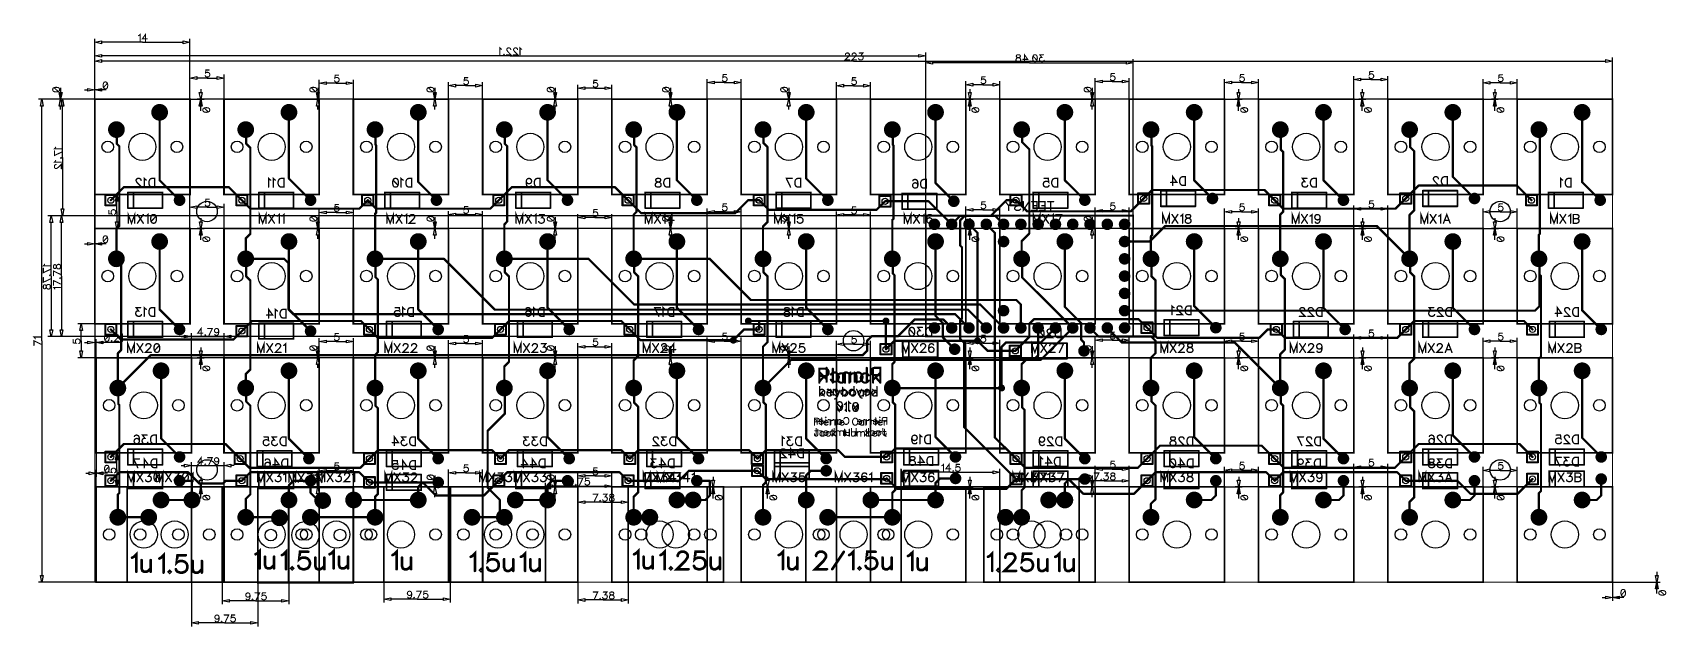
# Model space of a CAD drawing. Extents: x -0.36 to 9.09, y -0.26 to 3.18.
import ezdxf

# ---------------------------------------------------------------- set-up
doc = ezdxf.new("R2010")
doc.units = 0
for name, color, linetype in [('Board_Outline', 13, 'CONTINUOUS'), ('Bottom', 6, 'CONTINUOUS'), ('Bottom_Assy', 12, 'CONTINUOUS'), ('Bottom_Dimension', 15, 'CONTINUOUS'), ('Bottom_Mask', 10, 'CONTINUOUS'), ('Bottom_Silk', 11, 'CONTINUOUS'), ('Drill_Bottom', 8, 'CONTINUOUS'), ('Drill_Top', 7, 'CONTINUOUS'), ('Top', 5, 'CONTINUOUS'), ('Top_Assy', 1, 'CONTINUOUS'), ('Top_Dimension', 14, 'CONTINUOUS'), ('Top_Mask', 3, 'CONTINUOUS'), ('Top_Silk', 2, 'CONTINUOUS')]:
    doc.layers.add(name, color=color, linetype=linetype)

msp = doc.modelspace()

# ---------------------------------------------------------------- linework, layer by layer
at = {"layer": 'Board_Outline', "linetype": 'CONTINUOUS', "const_width": 0.0055}
msp.add_lwpolyline([(0, 2.7953), (8.7795, 2.7953), (8.7795, 0), (0, 0), (0, 2.7953)], dxfattribs=at)
at = {"layer": 'Bottom', "linetype": 'CONTINUOUS'}
for points, const_width in [([(0.3978, 2.7197, 1), (0.3533, 2.7197, 1), (0.3978, 2.7197, 1)], 0.0445), ([(1.1459, 2.7197, 1), (1.1014, 2.7197, 1), (1.1459, 2.7197, 1)], 0.0445), ([(1.8939, 2.7197, 1), (1.8494, 2.7197, 1), (1.8939, 2.7197, 1)], 0.0445), ([(2.6419, 2.7197, 1), (2.5974, 2.7197, 1), (2.6419, 2.7197, 1)], 0.0445), ([(3.39, 2.7197, 1), (3.3455, 2.7197, 1), (3.39, 2.7197, 1)], 0.0445), ([(4.138, 2.7197, 1), (4.0935, 2.7197, 1), (4.138, 2.7197, 1)], 0.0445), ([(4.886, 2.7197, 1), (4.8415, 2.7197, 1), (4.886, 2.7197, 1)], 0.0445), ([(5.6341, 2.7197, 1), (5.5896, 2.7197, 1), (5.6341, 2.7197, 1)], 0.0445), ([(6.3821, 2.7197, 1), (6.3376, 2.7197, 1), (6.3821, 2.7197, 1)], 0.0445), ([(7.1301, 2.7197, 1), (7.0856, 2.7197, 1), (7.1301, 2.7197, 1)], 0.0445), ([(7.8782, 2.7197, 1), (7.8337, 2.7197, 1), (7.8782, 2.7197, 1)], 0.0445), ([(8.6262, 2.7197, 1), (8.5817, 2.7197, 1), (8.6262, 2.7197, 1)], 0.0445), ([(0.1478, 2.6197, 1), (0.1033, 2.6197, 1), (0.1478, 2.6197, 1)], 0.0445), ([(0.3723, 2.7197, 1), (0.3788, 2.7197, 1), (0.3723, 2.7197, 1)], 0.0065), ([(0.8959, 2.6197, 1), (0.8514, 2.6197, 1), (0.8959, 2.6197, 1)], 0.0445), ([(1.1204, 2.7197, 1), (1.1269, 2.7197, 1), (1.1204, 2.7197, 1)], 0.0065), ([(1.6439, 2.6197, 1), (1.5994, 2.6197, 1), (1.6439, 2.6197, 1)], 0.0445), ([(1.8684, 2.7197, 1), (1.8749, 2.7197, 1), (1.8684, 2.7197, 1)], 0.0065), ([(2.3919, 2.6197, 1), (2.3474, 2.6197, 1), (2.3919, 2.6197, 1)], 0.0445), ([(2.6164, 2.7197, 1), (2.6229, 2.7197, 1), (2.6164, 2.7197, 1)], 0.0065), ([(3.14, 2.6197, 1), (3.0955, 2.6197, 1), (3.14, 2.6197, 1)], 0.0445), ([(3.3645, 2.7197, 1), (3.371, 2.7197, 1), (3.3645, 2.7197, 1)], 0.0065), ([(3.888, 2.6197, 1), (3.8435, 2.6197, 1), (3.888, 2.6197, 1)], 0.0445), ([(4.1125, 2.7197, 1), (4.119, 2.7197, 1), (4.1125, 2.7197, 1)], 0.0065), ([(4.636, 2.6197, 1), (4.5915, 2.6197, 1), (4.636, 2.6197, 1)], 0.0445), ([(4.8605, 2.7197, 1), (4.867, 2.7197, 1), (4.8605, 2.7197, 1)], 0.0065), ([(5.3841, 2.6197, 1), (5.3396, 2.6197, 1), (5.3841, 2.6197, 1)], 0.0445), ([(5.6086, 2.7197, 1), (5.6151, 2.7197, 1), (5.6086, 2.7197, 1)], 0.0065), ([(6.1321, 2.6197, 1), (6.0876, 2.6197, 1), (6.1321, 2.6197, 1)], 0.0445), ([(6.3566, 2.7197, 1), (6.3631, 2.7197, 1), (6.3566, 2.7197, 1)], 0.0065), ([(6.8801, 2.6197, 1), (6.8356, 2.6197, 1), (6.8801, 2.6197, 1)], 0.0445), ([(7.1046, 2.7197, 1), (7.1111, 2.7197, 1), (7.1046, 2.7197, 1)], 0.0065), ([(7.6282, 2.6197, 1), (7.5837, 2.6197, 1), (7.6282, 2.6197, 1)], 0.0445), ([(7.8527, 2.7197, 1), (7.8592, 2.7197, 1), (7.8527, 2.7197, 1)], 0.0065), ([(8.3762, 2.6197, 1), (8.3317, 2.6197, 1), (8.3762, 2.6197, 1)], 0.0445), ([(8.6007, 2.7197, 1), (8.6072, 2.7197, 1), (8.6007, 2.7197, 1)], 0.0065), ([(0.1223, 2.6197, 1), (0.1288, 2.6197, 1), (0.1223, 2.6197, 1)], 0.0065), ([(0.1223, 2.6197, 1), (0.1288, 2.6197, 1), (0.1223, 2.6197, 1)], 0.0065), ([(0.1253, 2.6167, 1), (0.1318, 2.6167, 1), (0.1253, 2.6167, 1)], 0.0065), ([(0.1253, 2.6167, 1), (0.1318, 2.6167, 1), (0.1253, 2.6167, 1)], 0.0065), ([(0.8704, 2.6197, 1), (0.8769, 2.6197, 1), (0.8704, 2.6197, 1)], 0.0065), ([(0.8704, 2.6197, 1), (0.8769, 2.6197, 1), (0.8704, 2.6197, 1)], 0.0065), ([(0.8734, 2.6167, 1), (0.8799, 2.6167, 1), (0.8734, 2.6167, 1)], 0.0065), ([(0.8734, 2.6167, 1), (0.8799, 2.6167, 1), (0.8734, 2.6167, 1)], 0.0065), ([(1.6184, 2.6197, 1), (1.6249, 2.6197, 1), (1.6184, 2.6197, 1)], 0.0065), ([(1.6184, 2.6197, 1), (1.6249, 2.6197, 1), (1.6184, 2.6197, 1)], 0.0065), ([(1.6214, 2.6167, 1), (1.6279, 2.6167, 1), (1.6214, 2.6167, 1)], 0.0065), ([(1.6214, 2.6167, 1), (1.6279, 2.6167, 1), (1.6214, 2.6167, 1)], 0.0065), ([(2.3664, 2.6197, 1), (2.3729, 2.6197, 1), (2.3664, 2.6197, 1)], 0.0065), ([(2.3664, 2.6197, 1), (2.3729, 2.6197, 1), (2.3664, 2.6197, 1)], 0.0065), ([(2.3694, 2.6167, 1), (2.3759, 2.6167, 1), (2.3694, 2.6167, 1)], 0.0065), ([(2.3694, 2.6167, 1), (2.3759, 2.6167, 1), (2.3694, 2.6167, 1)], 0.0065), ([(3.1145, 2.6197, 1), (3.121, 2.6197, 1), (3.1145, 2.6197, 1)], 0.0065), ([(3.1145, 2.6197, 1), (3.121, 2.6197, 1), (3.1145, 2.6197, 1)], 0.0065), ([(3.1175, 2.6167, 1), (3.124, 2.6167, 1), (3.1175, 2.6167, 1)], 0.0065), ([(3.1175, 2.6167, 1), (3.124, 2.6167, 1), (3.1175, 2.6167, 1)], 0.0065), ([(3.8625, 2.6197, 1), (3.869, 2.6197, 1), (3.8625, 2.6197, 1)], 0.0065), ([(3.8625, 2.6197, 1), (3.869, 2.6197, 1), (3.8625, 2.6197, 1)], 0.0065), ([(3.8655, 2.6167, 1), (3.872, 2.6167, 1), (3.8655, 2.6167, 1)], 0.0065), ([(3.8655, 2.6167, 1), (3.872, 2.6167, 1), (3.8655, 2.6167, 1)], 0.0065), ([(4.6105, 2.6197, 1), (4.617, 2.6197, 1), (4.6105, 2.6197, 1)], 0.0065), ([(4.6105, 2.6197, 1), (4.617, 2.6197, 1), (4.6105, 2.6197, 1)], 0.0065), ([(4.6135, 2.6167, 1), (4.62, 2.6167, 1), (4.6135, 2.6167, 1)], 0.0065), ([(4.6135, 2.6167, 1), (4.62, 2.6167, 1), (4.6135, 2.6167, 1)], 0.0065), ([(5.3586, 2.6197, 1), (5.3651, 2.6197, 1), (5.3586, 2.6197, 1)], 0.0065), ([(5.3586, 2.6197, 1), (5.3651, 2.6197, 1), (5.3586, 2.6197, 1)], 0.0065), ([(5.3616, 2.6167, 1), (5.368, 2.6167, 1), (5.3616, 2.6167, 1)], 0.0065), ([(5.3616, 2.6167, 1), (5.368, 2.6167, 1), (5.3616, 2.6167, 1)], 0.0065), ([(5.3616, 2.5465, 1), (5.368, 2.5465, 1), (5.3616, 2.5465, 1)], 0.0065), ([(5.3616, 2.5465, 1), (5.368, 2.5465, 1), (5.3616, 2.5465, 1)], 0.0065), ([(6.1066, 2.6197, 1), (6.1131, 2.6197, 1), (6.1066, 2.6197, 1)], 0.0065), ([(6.1066, 2.6197, 1), (6.1131, 2.6197, 1), (6.1066, 2.6197, 1)], 0.0065), ([(6.1096, 2.6167, 1), (6.1161, 2.6167, 1), (6.1096, 2.6167, 1)], 0.0065), ([(6.1096, 2.6167, 1), (6.1161, 2.6167, 1), (6.1096, 2.6167, 1)], 0.0065), ([(6.8546, 2.6197, 1), (6.8611, 2.6197, 1), (6.8546, 2.6197, 1)], 0.0065), ([(6.8546, 2.6197, 1), (6.8611, 2.6197, 1), (6.8546, 2.6197, 1)], 0.0065), ([(6.8576, 2.6167, 1), (6.8641, 2.6167, 1), (6.8576, 2.6167, 1)], 0.0065), ([(6.8576, 2.6167, 1), (6.8641, 2.6167, 1), (6.8576, 2.6167, 1)], 0.0065), ([(7.6027, 2.6197, 1), (7.6092, 2.6197, 1), (7.6027, 2.6197, 1)], 0.0065), ([(7.6027, 2.6197, 1), (7.6092, 2.6197, 1), (7.6027, 2.6197, 1)], 0.0065), ([(7.6056, 2.6167, 1), (7.6121, 2.6167, 1), (7.6056, 2.6167, 1)], 0.0065), ([(7.6056, 2.6167, 1), (7.6121, 2.6167, 1), (7.6056, 2.6167, 1)], 0.0065), ([(8.3507, 2.6197, 1), (8.3572, 2.6197, 1), (8.3507, 2.6197, 1)], 0.0065), ([(8.3507, 2.6197, 1), (8.3572, 2.6197, 1), (8.3507, 2.6197, 1)], 0.0065), ([(8.3566, 2.6138, 1), (8.3631, 2.6138, 1), (8.3566, 2.6138, 1)], 0.0065), ([(8.3566, 2.6138, 1), (8.3631, 2.6138, 1), (8.3566, 2.6138, 1)], 0.0065), ([(0.1253, 2.5366, 1), (0.1318, 2.5366, 1), (0.1253, 2.5366, 1)], 0.0065), ([(0.1253, 2.5366, 1), (0.1318, 2.5366, 1), (0.1253, 2.5366, 1)], 0.0065), ([(0.1391, 2.5228, 1), (0.1456, 2.5228, 1), (0.1391, 2.5228, 1)], 0.0065), ([(0.1391, 2.5228, 1), (0.1456, 2.5228, 1), (0.1391, 2.5228, 1)], 0.0065), ([(0.8734, 2.5382, 1), (0.8799, 2.5382, 1), (0.8734, 2.5382, 1)], 0.0065), ([(0.8734, 2.5382, 1), (0.8799, 2.5382, 1), (0.8734, 2.5382, 1)], 0.0065), ([(0.897, 2.5145, 1), (0.9035, 2.5145, 1), (0.897, 2.5145, 1)], 0.0065), ([(0.897, 2.5145, 1), (0.9035, 2.5145, 1), (0.897, 2.5145, 1)], 0.0065), ([(1.6214, 2.5317, 1), (1.6279, 2.5317, 1), (1.6214, 2.5317, 1)], 0.0065), ([(1.6214, 2.5317, 1), (1.6279, 2.5317, 1), (1.6214, 2.5317, 1)], 0.0065), ([(1.6253, 2.5277, 1), (1.6318, 2.5277, 1), (1.6253, 2.5277, 1)], 0.0065), ([(1.6253, 2.5277, 1), (1.6318, 2.5277, 1), (1.6253, 2.5277, 1)], 0.0065), ([(2.3694, 2.5366, 1), (2.3759, 2.5366, 1), (2.3694, 2.5366, 1)], 0.0065), ([(2.3694, 2.5366, 1), (2.3759, 2.5366, 1), (2.3694, 2.5366, 1)], 0.0065), ([(2.3832, 2.5228, 1), (2.3897, 2.5228, 1), (2.3832, 2.5228, 1)], 0.0065), ([(2.3832, 2.5228, 1), (2.3897, 2.5228, 1), (2.3832, 2.5228, 1)], 0.0065), ([(3.1175, 2.5301, 1), (3.124, 2.5301, 1), (3.1175, 2.5301, 1)], 0.0065), ([(3.1175, 2.5301, 1), (3.124, 2.5301, 1), (3.1175, 2.5301, 1)], 0.0065), ([(3.1312, 2.5163, 1), (3.1377, 2.5163, 1), (3.1312, 2.5163, 1)], 0.0065), ([(3.1312, 2.5163, 1), (3.1377, 2.5163, 1), (3.1312, 2.5163, 1)], 0.0065), ([(3.8655, 2.5415, 1), (3.872, 2.5415, 1), (3.8655, 2.5415, 1)], 0.0065), ([(3.8655, 2.5415, 1), (3.872, 2.5415, 1), (3.8655, 2.5415, 1)], 0.0065), ([(3.8891, 2.5179, 1), (3.8956, 2.5179, 1), (3.8891, 2.5179, 1)], 0.0065), ([(3.8891, 2.5179, 1), (3.8956, 2.5179, 1), (3.8891, 2.5179, 1)], 0.0065), ([(4.6135, 2.5318, 1), (4.62, 2.5318, 1), (4.6135, 2.5318, 1)], 0.0065), ([(4.6135, 2.5318, 1), (4.62, 2.5318, 1), (4.6135, 2.5318, 1)], 0.0065), ([(4.6176, 2.5277, 1), (4.6241, 2.5277, 1), (4.6176, 2.5277, 1)], 0.0065), ([(4.6176, 2.5277, 1), (4.6241, 2.5277, 1), (4.6176, 2.5277, 1)], 0.0065), ([(5.4031, 2.505, 1), (5.4095, 2.505, 1), (5.4031, 2.505, 1)], 0.0065), ([(5.4031, 2.505, 1), (5.4095, 2.505, 1), (5.4031, 2.505, 1)], 0.0065), ([(6.1096, 2.5273, 1), (6.1161, 2.5273, 1), (6.1096, 2.5273, 1)], 0.0065), ([(6.1096, 2.5273, 1), (6.1161, 2.5273, 1), (6.1096, 2.5273, 1)], 0.0065), ([(6.1135, 2.5233, 1), (6.12, 2.5233, 1), (6.1135, 2.5233, 1)], 0.0065), ([(6.1135, 2.5233, 1), (6.12, 2.5233, 1), (6.1135, 2.5233, 1)], 0.0065), ([(6.8576, 2.5039, 1), (6.8641, 2.5039, 1), (6.8576, 2.5039, 1)], 0.0065), ([(6.8576, 2.5039, 1), (6.8641, 2.5039, 1), (6.8576, 2.5039, 1)], 0.0065), ([(6.8714, 2.4901, 1), (6.8779, 2.4901, 1), (6.8714, 2.4901, 1)], 0.0065), ([(6.8714, 2.4901, 1), (6.8779, 2.4901, 1), (6.8714, 2.4901, 1)], 0.0065), ([(7.6056, 2.5178, 1), (7.6121, 2.5178, 1), (7.6056, 2.5178, 1)], 0.0065), ([(7.6056, 2.5178, 1), (7.6121, 2.5178, 1), (7.6056, 2.5178, 1)], 0.0065), ([(7.6293, 2.4942, 1), (7.6358, 2.4942, 1), (7.6293, 2.4942, 1)], 0.0065), ([(7.6293, 2.4942, 1), (7.6358, 2.4942, 1), (7.6293, 2.4942, 1)], 0.0065), ([(0.3723, 2.3263, 1), (0.3788, 2.3263, 1), (0.3723, 2.3263, 1)], 0.0065), ([(0.3723, 2.3263, 1), (0.3788, 2.3263, 1), (0.3723, 2.3263, 1)], 0.0065), ([(1.1204, 2.3362, 1), (1.1269, 2.3362, 1), (1.1204, 2.3362, 1)], 0.0065), ([(1.1204, 2.3362, 1), (1.1269, 2.3362, 1), (1.1204, 2.3362, 1)], 0.0065), ([(1.8684, 2.3165, 1), (1.8749, 2.3165, 1), (1.8684, 2.3165, 1)], 0.0065), ([(1.8684, 2.3165, 1), (1.8749, 2.3165, 1), (1.8684, 2.3165, 1)], 0.0065), ([(2.6164, 2.3263, 1), (2.6229, 2.3263, 1), (2.6164, 2.3263, 1)], 0.0065), ([(2.6164, 2.3263, 1), (2.6229, 2.3263, 1), (2.6164, 2.3263, 1)], 0.0065), ([(3.3645, 2.3263, 1), (3.371, 2.3263, 1), (3.3645, 2.3263, 1)], 0.0065), ([(3.3645, 2.3263, 1), (3.371, 2.3263, 1), (3.3645, 2.3263, 1)], 0.0065), ([(4.1125, 2.3362, 1), (4.119, 2.3362, 1), (4.1125, 2.3362, 1)], 0.0065), ([(4.1125, 2.3362, 1), (4.119, 2.3362, 1), (4.1125, 2.3362, 1)], 0.0065), ([(4.8605, 2.3104, 1), (4.867, 2.3104, 1), (4.8605, 2.3104, 1)], 0.0065), ([(4.8605, 2.3104, 1), (4.867, 2.3104, 1), (4.8605, 2.3104, 1)], 0.0065), ([(5.6086, 2.3263, 1), (5.6151, 2.3263, 1), (5.6086, 2.3263, 1)], 0.0065), ([(5.6086, 2.3263, 1), (5.6151, 2.3263, 1), (5.6086, 2.3263, 1)], 0.0065), ([(6.3566, 2.3263, 1), (6.3631, 2.3263, 1), (6.3566, 2.3263, 1)], 0.0065), ([(6.3566, 2.3263, 1), (6.3631, 2.3263, 1), (6.3566, 2.3263, 1)], 0.0065), ([(7.1046, 2.3263, 1), (7.1111, 2.3263, 1), (7.1046, 2.3263, 1)], 0.0065), ([(7.1046, 2.3263, 1), (7.1111, 2.3263, 1), (7.1046, 2.3263, 1)], 0.0065), ([(7.8527, 2.346, 1), (7.8592, 2.346, 1), (7.8527, 2.346, 1)], 0.0065), ([(7.8527, 2.346, 1), (7.8592, 2.346, 1), (7.8527, 2.346, 1)], 0.0065), ([(8.6007, 2.3155, 1), (8.6072, 2.3155, 1), (8.6007, 2.3155, 1)], 0.0065), ([(8.6007, 2.3155, 1), (8.6072, 2.3155, 1), (8.6007, 2.3155, 1)], 0.0065), ([(0.5057, 2.211, 1), (0.4762, 2.211, 1), (0.5057, 2.211, 1)], 0.0295), ([(0.4877, 2.211, 1), (0.4942, 2.211, 1), (0.4877, 2.211, 1)], 0.0065), ([(1.2636, 2.211, 1), (1.2341, 2.211, 1), (1.2636, 2.211, 1)], 0.0295), ([(1.2456, 2.211, 1), (1.2521, 2.211, 1), (1.2456, 2.211, 1)], 0.0065), ([(1.992, 2.211, 1), (1.9624, 2.211, 1), (1.992, 2.211, 1)], 0.0295), ([(1.9739, 2.211, 1), (1.9804, 2.211, 1), (1.9739, 2.211, 1)], 0.0065), ([(2.7498, 2.211, 1), (2.7203, 2.211, 1), (2.7498, 2.211, 1)], 0.0295), ([(2.7318, 2.211, 1), (2.7383, 2.211, 1), (2.7318, 2.211, 1)], 0.0065), ([(3.4979, 2.211, 1), (3.4683, 2.211, 1), (3.4979, 2.211, 1)], 0.0295), ([(3.4799, 2.211, 1), (3.4863, 2.211, 1), (3.4799, 2.211, 1)], 0.0065), ([(4.2557, 2.211, 1), (4.2262, 2.211, 1), (4.2557, 2.211, 1)], 0.0295), ([(4.2377, 2.211, 1), (4.2442, 2.211, 1), (4.2377, 2.211, 1)], 0.0065), ([(4.9843, 2.2047, 1), (4.9547, 2.2047, 1), (4.9843, 2.2047, 1)], 0.0295), ([(4.9662, 2.2047, 1), (4.9727, 2.2047, 1), (4.9662, 2.2047, 1)], 0.0065), ([(5.742, 2.211, 1), (5.7124, 2.211, 1), (5.742, 2.211, 1)], 0.0295), ([(5.7239, 2.211, 1), (5.7304, 2.211, 1), (5.7239, 2.211, 1)], 0.0065), ([(6.4801, 2.2208, 1), (6.4506, 2.2208, 1), (6.4801, 2.2208, 1)], 0.0295), ([(6.4621, 2.2208, 1), (6.4686, 2.2208, 1), (6.4621, 2.2208, 1)], 0.0065), ([(7.238, 2.211, 1), (7.2085, 2.211, 1), (7.238, 2.211, 1)], 0.0295), ([(7.22, 2.211, 1), (7.2265, 2.211, 1), (7.22, 2.211, 1)], 0.0065), ([(7.9959, 2.2208, 1), (7.9664, 2.2208, 1), (7.9959, 2.2208, 1)], 0.0295), ([(7.9779, 2.2208, 1), (7.9844, 2.2208, 1), (7.9779, 2.2208, 1)], 0.0065), ([(8.7233, 2.211, 1), (8.6937, 2.211, 1), (8.7233, 2.211, 1)], 0.0295), ([(8.7052, 2.211, 1), (8.7117, 2.211, 1), (8.7052, 2.211, 1)], 0.0065), ([(1.6184, 2.1325, 1), (1.6249, 2.1325, 1), (1.6184, 2.1325, 1)], 0.0065), ([(1.6184, 2.1325, 1), (1.6249, 2.1325, 1), (1.6184, 2.1325, 1)], 0.0065), ([(1.6253, 2.1394, 1), (1.6318, 2.1394, 1), (1.6253, 2.1394, 1)], 0.0065), ([(1.6253, 2.1394, 1), (1.6318, 2.1394, 1), (1.6253, 2.1394, 1)], 0.0065), ([(2.3832, 2.0878, 1), (2.3897, 2.0878, 1), (2.3832, 2.0878, 1)], 0.0065), ([(2.3832, 2.0878, 1), (2.3897, 2.0878, 1), (2.3832, 2.0878, 1)], 0.0065), ([(3.1145, 2.1276, 1), (3.121, 2.1276, 1), (3.1145, 2.1276, 1)], 0.0065), ([(3.1145, 2.1276, 1), (3.121, 2.1276, 1), (3.1145, 2.1276, 1)], 0.0065), ([(3.1312, 2.1443, 1), (3.1377, 2.1443, 1), (3.1312, 2.1443, 1)], 0.0065), ([(3.1312, 2.1443, 1), (3.1377, 2.1443, 1), (3.1312, 2.1443, 1)], 0.0065), ([(3.8891, 2.0853, 1), (3.8956, 2.0853, 1), (3.8891, 2.0853, 1)], 0.0065), ([(3.8891, 2.0853, 1), (3.8956, 2.0853, 1), (3.8891, 2.0853, 1)], 0.0065), ([(4.6105, 2.0968, 1), (4.617, 2.0968, 1), (4.6105, 2.0968, 1)], 0.0065), ([(4.6105, 2.0968, 1), (4.617, 2.0968, 1), (4.6105, 2.0968, 1)], 0.0065), ([(4.6176, 2.1038, 1), (4.6241, 2.1038, 1), (4.6176, 2.1038, 1)], 0.0065), ([(4.6176, 2.1038, 1), (4.6241, 2.1038, 1), (4.6176, 2.1038, 1)], 0.0065), ([(4.872, 2.0715, 1), (4.8425, 2.0715, 1), (4.872, 2.0715, 1)], 0.0295), ([(4.972, 2.0715, 1), (4.9425, 2.0715, 1), (4.972, 2.0715, 1)], 0.0295), ([(5.0031, 2.0945, 1), (5.0095, 2.0945, 1), (5.0031, 2.0945, 1)], 0.0065), ([(5.0031, 2.0945, 1), (5.0095, 2.0945, 1), (5.0031, 2.0945, 1)], 0.0065), ([(5.029, 2.1205, 1), (5.0355, 2.1205, 1), (5.029, 2.1205, 1)], 0.0065), ([(5.029, 2.1205, 1), (5.0355, 2.1205, 1), (5.029, 2.1205, 1)], 0.0065), ([(5.072, 2.0715, 1), (5.0425, 2.0715, 1), (5.072, 2.0715, 1)], 0.0295), ([(5.172, 2.0715, 1), (5.1425, 2.0715, 1), (5.172, 2.0715, 1)], 0.0295), ([(5.205, 2.1205, 1), (5.2115, 2.1205, 1), (5.205, 2.1205, 1)], 0.0065), ([(5.205, 2.1205, 1), (5.2115, 2.1205, 1), (5.205, 2.1205, 1)], 0.0065), ([(5.272, 2.0715, 1), (5.2425, 2.0715, 1), (5.272, 2.0715, 1)], 0.0295), ([(5.372, 2.0715, 1), (5.3425, 2.0715, 1), (5.372, 2.0715, 1)], 0.0295), ([(5.472, 2.0715, 1), (5.4425, 2.0715, 1), (5.472, 2.0715, 1)], 0.0295), ([(5.572, 2.0715, 1), (5.5425, 2.0715, 1), (5.572, 2.0715, 1)], 0.0295), ([(5.672, 2.0715, 1), (5.6425, 2.0715, 1), (5.672, 2.0715, 1)], 0.0295), ([(5.772, 2.0715, 1), (5.7425, 2.0715, 1), (5.772, 2.0715, 1)], 0.0295), ([(5.872, 2.0715, 1), (5.8425, 2.0715, 1), (5.872, 2.0715, 1)], 0.0295), ([(5.972, 2.0715, 1), (5.9425, 2.0715, 1), (5.972, 2.0715, 1)], 0.0295), ([(6.8546, 2.1276, 1), (6.8611, 2.1276, 1), (6.8546, 2.1276, 1)], 0.0065), ([(6.8546, 2.1276, 1), (6.8611, 2.1276, 1), (6.8546, 2.1276, 1)], 0.0065), ([(6.8714, 2.1443, 1), (6.8779, 2.1443, 1), (6.8714, 2.1443, 1)], 0.0065), ([(6.8714, 2.1443, 1), (6.8779, 2.1443, 1), (6.8714, 2.1443, 1)], 0.0065), ([(7.6027, 2.1261, 1), (7.6092, 2.1261, 1), (7.6027, 2.1261, 1)], 0.0065), ([(7.6027, 2.1261, 1), (7.6092, 2.1261, 1), (7.6027, 2.1261, 1)], 0.0065), ([(7.6293, 2.1527, 1), (7.6358, 2.1527, 1), (7.6293, 2.1527, 1)], 0.0065), ([(7.6293, 2.1527, 1), (7.6358, 2.1527, 1), (7.6293, 2.1527, 1)], 0.0065), ([(0.1223, 2.0459, 1), (0.1288, 2.0459, 1), (0.1223, 2.0459, 1)], 0.0065), ([(0.1223, 2.0459, 1), (0.1288, 2.0459, 1), (0.1223, 2.0459, 1)], 0.0065), ([(0.1391, 2.0627, 1), (0.1456, 2.0627, 1), (0.1391, 2.0627, 1)], 0.0065), ([(0.1391, 2.0627, 1), (0.1456, 2.0627, 1), (0.1391, 2.0627, 1)], 0.0065), ([(0.3978, 1.9717, 1), (0.3533, 1.9717, 1), (0.3978, 1.9717, 1)], 0.0445), ([(0.8704, 1.9899, 1), (0.8769, 1.9899, 1), (0.8704, 1.9899, 1)], 0.0065), ([(0.8704, 1.9899, 1), (0.8769, 1.9899, 1), (0.8704, 1.9899, 1)], 0.0065), ([(0.897, 2.0165, 1), (0.9035, 2.0165, 1), (0.897, 2.0165, 1)], 0.0065), ([(0.897, 2.0165, 1), (0.9035, 2.0165, 1), (0.897, 2.0165, 1)], 0.0065), ([(1.1459, 1.9717, 1), (1.1014, 1.9717, 1), (1.1459, 1.9717, 1)], 0.0445), ([(1.8939, 1.9717, 1), (1.8494, 1.9717, 1), (1.8939, 1.9717, 1)], 0.0445), ([(2.3664, 2.071, 1), (2.3729, 2.071, 1), (2.3664, 2.071, 1)], 0.0065), ([(2.3664, 2.071, 1), (2.3729, 2.071, 1), (2.3664, 2.071, 1)], 0.0065), ([(2.6419, 1.9717, 1), (2.5974, 1.9717, 1), (2.6419, 1.9717, 1)], 0.0445), ([(3.39, 1.9717, 1), (3.3455, 1.9717, 1), (3.39, 1.9717, 1)], 0.0445), ([(3.8625, 2.0587, 1), (3.869, 2.0587, 1), (3.8625, 2.0587, 1)], 0.0065), ([(3.8625, 2.0587, 1), (3.869, 2.0587, 1), (3.8625, 2.0587, 1)], 0.0065), ([(4.138, 1.9717, 1), (4.0935, 1.9717, 1), (4.138, 1.9717, 1)], 0.0445), ([(4.886, 1.9717, 1), (4.8415, 1.9717, 1), (4.886, 1.9717, 1)], 0.0445), ([(5.054, 2.0715, 1), (5.0605, 2.0715, 1), (5.054, 2.0715, 1)], 0.0065), ([(5.1031, 2.0224, 1), (5.1095, 2.0224, 1), (5.1031, 2.0224, 1)], 0.0065), ([(5.1031, 2.0224, 1), (5.1095, 2.0224, 1), (5.1031, 2.0224, 1)], 0.0065), ([(5.154, 2.0715, 1), (5.1605, 2.0715, 1), (5.154, 2.0715, 1)], 0.0065), ([(5.2031, 2.0224, 1), (5.2095, 2.0224, 1), (5.2031, 2.0224, 1)], 0.0065), ([(5.2031, 2.0224, 1), (5.2095, 2.0224, 1), (5.2031, 2.0224, 1)], 0.0065), ([(5.272, 1.9715, 1), (5.2425, 1.9715, 1), (5.272, 1.9715, 1)], 0.0295), ([(5.254, 2.0715, 1), (5.2605, 2.0715, 1), (5.254, 2.0715, 1)], 0.0065), ([(5.4031, 2.0187, 1), (5.4095, 2.0187, 1), (5.4031, 2.0187, 1)], 0.0065), ([(5.4031, 2.0187, 1), (5.4095, 2.0187, 1), (5.4031, 2.0187, 1)], 0.0065), ([(5.6341, 1.9717, 1), (5.5896, 1.9717, 1), (5.6341, 1.9717, 1)], 0.0445), ([(5.972, 1.9715, 1), (5.9425, 1.9715, 1), (5.972, 1.9715, 1)], 0.0295), ([(6.1066, 2.0021, 1), (6.1131, 2.0021, 1), (6.1066, 2.0021, 1)], 0.0065), ([(6.1066, 2.0021, 1), (6.1131, 2.0021, 1), (6.1066, 2.0021, 1)], 0.0065), ([(6.1135, 2.009, 1), (6.12, 2.009, 1), (6.1135, 2.009, 1)], 0.0065), ([(6.1135, 2.009, 1), (6.12, 2.009, 1), (6.1135, 2.009, 1)], 0.0065), ([(6.3821, 1.9717, 1), (6.3376, 1.9717, 1), (6.3821, 1.9717, 1)], 0.0445), ([(7.1301, 1.9717, 1), (7.0856, 1.9717, 1), (7.1301, 1.9717, 1)], 0.0445), ([(7.8782, 1.9717, 1), (7.8337, 1.9717, 1), (7.8782, 1.9717, 1)], 0.0445), ([(8.3507, 2.011, 1), (8.3572, 2.011, 1), (8.3507, 2.011, 1)], 0.0065), ([(8.3507, 2.011, 1), (8.3572, 2.011, 1), (8.3507, 2.011, 1)], 0.0065), ([(8.3566, 2.017, 1), (8.3631, 2.017, 1), (8.3566, 2.017, 1)], 0.0065), ([(8.3566, 2.017, 1), (8.3631, 2.017, 1), (8.3566, 2.017, 1)], 0.0065), ([(8.6262, 1.9717, 1), (8.5817, 1.9717, 1), (8.6262, 1.9717, 1)], 0.0445), ([(0.1478, 1.8717, 1), (0.1033, 1.8717, 1), (0.1478, 1.8717, 1)], 0.0445), ([(0.3723, 1.9717, 1), (0.3788, 1.9717, 1), (0.3723, 1.9717, 1)], 0.0065), ([(0.8959, 1.8717, 1), (0.8514, 1.8717, 1), (0.8959, 1.8717, 1)], 0.0445), ([(1.1204, 1.9717, 1), (1.1269, 1.9717, 1), (1.1204, 1.9717, 1)], 0.0065), ([(1.6439, 1.8717, 1), (1.5994, 1.8717, 1), (1.6439, 1.8717, 1)], 0.0445), ([(1.8684, 1.9717, 1), (1.8749, 1.9717, 1), (1.8684, 1.9717, 1)], 0.0065), ([(2.3919, 1.8717, 1), (2.3474, 1.8717, 1), (2.3919, 1.8717, 1)], 0.0445), ([(2.6164, 1.9717, 1), (2.6229, 1.9717, 1), (2.6164, 1.9717, 1)], 0.0065), ([(3.14, 1.8717, 1), (3.0955, 1.8717, 1), (3.14, 1.8717, 1)], 0.0445), ([(3.3645, 1.9717, 1), (3.371, 1.9717, 1), (3.3645, 1.9717, 1)], 0.0065), ([(3.888, 1.8717, 1), (3.8435, 1.8717, 1), (3.888, 1.8717, 1)], 0.0445), ([(4.1125, 1.9717, 1), (4.119, 1.9717, 1), (4.1125, 1.9717, 1)], 0.0065), ([(4.636, 1.8717, 1), (4.5915, 1.8717, 1), (4.636, 1.8717, 1)], 0.0445), ([(4.8605, 1.9717, 1), (4.867, 1.9717, 1), (4.8605, 1.9717, 1)], 0.0065), ([(5.0031, 1.9486, 1), (5.0095, 1.9486, 1), (5.0031, 1.9486, 1)], 0.0065), ([(5.0031, 1.9486, 1), (5.0095, 1.9486, 1), (5.0031, 1.9486, 1)], 0.0065), ([(5.0135, 1.9381, 1), (5.02, 1.9381, 1), (5.0135, 1.9381, 1)], 0.0065), ([(5.0135, 1.9381, 1), (5.02, 1.9381, 1), (5.0135, 1.9381, 1)], 0.0065), ([(5.3841, 1.8717, 1), (5.3396, 1.8717, 1), (5.3841, 1.8717, 1)], 0.0445), ([(5.3586, 1.9742, 1), (5.3651, 1.9742, 1), (5.3586, 1.9742, 1)], 0.0065), ([(5.3586, 1.9742, 1), (5.3651, 1.9742, 1), (5.3586, 1.9742, 1)], 0.0065), ([(5.6086, 1.9717, 1), (5.6151, 1.9717, 1), (5.6086, 1.9717, 1)], 0.0065), ([(5.972, 1.8715, 1), (5.9425, 1.8715, 1), (5.972, 1.8715, 1)], 0.0295), ([(6.1321, 1.8717, 1), (6.0876, 1.8717, 1), (6.1321, 1.8717, 1)], 0.0445), ([(6.3566, 1.9717, 1), (6.3631, 1.9717, 1), (6.3566, 1.9717, 1)], 0.0065), ([(6.8801, 1.8717, 1), (6.8356, 1.8717, 1), (6.8801, 1.8717, 1)], 0.0445), ([(7.1046, 1.9717, 1), (7.1111, 1.9717, 1), (7.1046, 1.9717, 1)], 0.0065), ([(7.6282, 1.8717, 1), (7.5837, 1.8717, 1), (7.6282, 1.8717, 1)], 0.0445), ([(7.8527, 1.9717, 1), (7.8592, 1.9717, 1), (7.8527, 1.9717, 1)], 0.0065), ([(8.3762, 1.8717, 1), (8.3317, 1.8717, 1), (8.3762, 1.8717, 1)], 0.0445), ([(8.6007, 1.9717, 1), (8.6072, 1.9717, 1), (8.6007, 1.9717, 1)], 0.0065), ([(0.1223, 1.8717, 1), (0.1288, 1.8717, 1), (0.1223, 1.8717, 1)], 0.0065), ([(0.1223, 1.8717, 1), (0.1288, 1.8717, 1), (0.1223, 1.8717, 1)], 0.0065), ([(0.1223, 1.8717, 1), (0.1288, 1.8717, 1), (0.1223, 1.8717, 1)], 0.0065), ([(0.1492, 1.8448, 1), (0.1557, 1.8448, 1), (0.1492, 1.8448, 1)], 0.0065), ([(0.1492, 1.8448, 1), (0.1557, 1.8448, 1), (0.1492, 1.8448, 1)], 0.0065), ([(0.8704, 1.8717, 1), (0.8769, 1.8717, 1), (0.8704, 1.8717, 1)], 0.0065), ([(0.8704, 1.8717, 1), (0.8769, 1.8717, 1), (0.8704, 1.8717, 1)], 0.0065), ([(0.8704, 1.8717, 1), (0.8769, 1.8717, 1), (0.8704, 1.8717, 1)], 0.0065), ([(0.8734, 1.8687, 1), (0.8799, 1.8687, 1), (0.8734, 1.8687, 1)], 0.0065), ([(0.8734, 1.8687, 1), (0.8799, 1.8687, 1), (0.8734, 1.8687, 1)], 0.0065), ([(1.6184, 1.8717, 1), (1.6249, 1.8717, 1), (1.6184, 1.8717, 1)], 0.0065), ([(1.6184, 1.8717, 1), (1.6249, 1.8717, 1), (1.6184, 1.8717, 1)], 0.0065), ([(1.6184, 1.8717, 1), (1.6249, 1.8717, 1), (1.6184, 1.8717, 1)], 0.0065), ([(1.6214, 1.8687, 1), (1.6279, 1.8687, 1), (1.6214, 1.8687, 1)], 0.0065), ([(1.6214, 1.8687, 1), (1.6279, 1.8687, 1), (1.6214, 1.8687, 1)], 0.0065), ([(2.3664, 1.8717, 1), (2.3729, 1.8717, 1), (2.3664, 1.8717, 1)], 0.0065), ([(2.3664, 1.8717, 1), (2.3729, 1.8717, 1), (2.3664, 1.8717, 1)], 0.0065), ([(2.3664, 1.8717, 1), (2.3729, 1.8717, 1), (2.3664, 1.8717, 1)], 0.0065), ([(2.3694, 1.8687, 1), (2.3759, 1.8687, 1), (2.3694, 1.8687, 1)], 0.0065), ([(2.3694, 1.8687, 1), (2.3759, 1.8687, 1), (2.3694, 1.8687, 1)], 0.0065), ([(2.3694, 1.7935, 1), (2.3759, 1.7935, 1), (2.3694, 1.7935, 1)], 0.0065), ([(2.3694, 1.7935, 1), (2.3759, 1.7935, 1), (2.3694, 1.7935, 1)], 0.0065), ([(3.1145, 1.8717, 1), (3.121, 1.8717, 1), (3.1145, 1.8717, 1)], 0.0065), ([(3.1145, 1.8717, 1), (3.121, 1.8717, 1), (3.1145, 1.8717, 1)], 0.0065), ([(3.1145, 1.8717, 1), (3.121, 1.8717, 1), (3.1145, 1.8717, 1)], 0.0065), ([(3.1175, 1.8687, 1), (3.124, 1.8687, 1), (3.1175, 1.8687, 1)], 0.0065), ([(3.1175, 1.8687, 1), (3.124, 1.8687, 1), (3.1175, 1.8687, 1)], 0.0065), ([(3.1175, 1.7935, 1), (3.124, 1.7935, 1), (3.1175, 1.7935, 1)], 0.0065), ([(3.1175, 1.7935, 1), (3.124, 1.7935, 1), (3.1175, 1.7935, 1)], 0.0065), ([(3.8625, 1.8717, 1), (3.869, 1.8717, 1), (3.8625, 1.8717, 1)], 0.0065), ([(3.8625, 1.8717, 1), (3.869, 1.8717, 1), (3.8625, 1.8717, 1)], 0.0065), ([(3.8625, 1.8717, 1), (3.869, 1.8717, 1), (3.8625, 1.8717, 1)], 0.0065), ([(3.8655, 1.8687, 1), (3.872, 1.8687, 1), (3.8655, 1.8687, 1)], 0.0065), ([(3.8655, 1.8687, 1), (3.872, 1.8687, 1), (3.8655, 1.8687, 1)], 0.0065), ([(3.8655, 1.7935, 1), (3.872, 1.7935, 1), (3.8655, 1.7935, 1)], 0.0065), ([(3.8655, 1.7935, 1), (3.872, 1.7935, 1), (3.8655, 1.7935, 1)], 0.0065), ([(4.6105, 1.8717, 1), (4.617, 1.8717, 1), (4.6105, 1.8717, 1)], 0.0065), ([(4.6105, 1.8717, 1), (4.617, 1.8717, 1), (4.6105, 1.8717, 1)], 0.0065), ([(4.6105, 1.8717, 1), (4.617, 1.8717, 1), (4.6105, 1.8717, 1)], 0.0065), ([(4.6135, 1.8687, 1), (4.62, 1.8687, 1), (4.6135, 1.8687, 1)], 0.0065), ([(4.6135, 1.8687, 1), (4.62, 1.8687, 1), (4.6135, 1.8687, 1)], 0.0065), ([(5.3586, 1.8717, 1), (5.3651, 1.8717, 1), (5.3586, 1.8717, 1)], 0.0065), ([(5.3586, 1.8717, 1), (5.3651, 1.8717, 1), (5.3586, 1.8717, 1)], 0.0065), ([(5.3586, 1.8717, 1), (5.3651, 1.8717, 1), (5.3586, 1.8717, 1)], 0.0065), ([(5.3616, 1.8687, 1), (5.368, 1.8687, 1), (5.3616, 1.8687, 1)], 0.0065), ([(5.3616, 1.8687, 1), (5.368, 1.8687, 1), (5.3616, 1.8687, 1)], 0.0065), ([(5.972, 1.7715, 1), (5.9425, 1.7715, 1), (5.972, 1.7715, 1)], 0.0295), ([(6.1066, 1.8717, 1), (6.1131, 1.8717, 1), (6.1066, 1.8717, 1)], 0.0065), ([(6.1066, 1.8717, 1), (6.1131, 1.8717, 1), (6.1066, 1.8717, 1)], 0.0065), ([(6.1066, 1.8717, 1), (6.1131, 1.8717, 1), (6.1066, 1.8717, 1)], 0.0065), ([(6.1096, 1.8687, 1), (6.1161, 1.8687, 1), (6.1096, 1.8687, 1)], 0.0065), ([(6.1096, 1.8687, 1), (6.1161, 1.8687, 1), (6.1096, 1.8687, 1)], 0.0065), ([(6.8546, 1.8717, 1), (6.8611, 1.8717, 1), (6.8546, 1.8717, 1)], 0.0065), ([(6.8546, 1.8717, 1), (6.8611, 1.8717, 1), (6.8546, 1.8717, 1)], 0.0065), ([(6.8546, 1.8717, 1), (6.8611, 1.8717, 1), (6.8546, 1.8717, 1)], 0.0065), ([(6.8576, 1.8687, 1), (6.8641, 1.8687, 1), (6.8576, 1.8687, 1)], 0.0065), ([(6.8576, 1.8687, 1), (6.8641, 1.8687, 1), (6.8576, 1.8687, 1)], 0.0065), ([(7.6027, 1.8717, 1), (7.6092, 1.8717, 1), (7.6027, 1.8717, 1)], 0.0065), ([(7.6027, 1.8717, 1), (7.6092, 1.8717, 1), (7.6027, 1.8717, 1)], 0.0065), ([(7.6027, 1.8717, 1), (7.6092, 1.8717, 1), (7.6027, 1.8717, 1)], 0.0065), ([(7.6056, 1.8687, 1), (7.6121, 1.8687, 1), (7.6056, 1.8687, 1)], 0.0065), ([(7.6056, 1.8687, 1), (7.6121, 1.8687, 1), (7.6056, 1.8687, 1)], 0.0065), ([(7.6056, 1.7935, 1), (7.6121, 1.7935, 1), (7.6056, 1.7935, 1)], 0.0065), ([(7.6056, 1.7935, 1), (7.6121, 1.7935, 1), (7.6056, 1.7935, 1)], 0.0065), ([(8.3507, 1.8717, 1), (8.3572, 1.8717, 1), (8.3507, 1.8717, 1)], 0.0065), ([(8.3507, 1.8717, 1), (8.3572, 1.8717, 1), (8.3507, 1.8717, 1)], 0.0065), ([(8.3507, 1.8717, 1), (8.3572, 1.8717, 1), (8.3507, 1.8717, 1)], 0.0065), ([(8.3537, 1.8687, 1), (8.3602, 1.8687, 1), (8.3537, 1.8687, 1)], 0.0065), ([(8.3537, 1.8687, 1), (8.3602, 1.8687, 1), (8.3537, 1.8687, 1)], 0.0065), ([(0.8734, 1.7703, 1), (0.8799, 1.7703, 1), (0.8734, 1.7703, 1)], 0.0065), ([(0.8734, 1.7703, 1), (0.8799, 1.7703, 1), (0.8734, 1.7703, 1)], 0.0065), ([(0.897, 1.7467, 1), (0.9035, 1.7467, 1), (0.897, 1.7467, 1)], 0.0065), ([(0.897, 1.7467, 1), (0.9035, 1.7467, 1), (0.897, 1.7467, 1)], 0.0065), ([(1.6214, 1.7649, 1), (1.6279, 1.7649, 1), (1.6214, 1.7649, 1)], 0.0065), ([(1.6214, 1.7649, 1), (1.6279, 1.7649, 1), (1.6214, 1.7649, 1)], 0.0065), ([(1.6352, 1.7511, 1), (1.6417, 1.7511, 1), (1.6352, 1.7511, 1)], 0.0065), ([(1.6352, 1.7511, 1), (1.6417, 1.7511, 1), (1.6352, 1.7511, 1)], 0.0065), ([(2.393, 1.7699, 1), (2.3995, 1.7699, 1), (2.393, 1.7699, 1)], 0.0065), ([(2.393, 1.7699, 1), (2.3995, 1.7699, 1), (2.393, 1.7699, 1)], 0.0065), ([(3.1411, 1.7699, 1), (3.1476, 1.7699, 1), (3.1411, 1.7699, 1)], 0.0065), ([(3.1411, 1.7699, 1), (3.1476, 1.7699, 1), (3.1411, 1.7699, 1)], 0.0065), ([(3.8891, 1.7699, 1), (3.8956, 1.7699, 1), (3.8891, 1.7699, 1)], 0.0065), ([(3.8891, 1.7699, 1), (3.8956, 1.7699, 1), (3.8891, 1.7699, 1)], 0.0065), ([(4.6135, 1.7862, 1), (4.62, 1.7862, 1), (4.6135, 1.7862, 1)], 0.0065), ([(4.6135, 1.7862, 1), (4.62, 1.7862, 1), (4.6135, 1.7862, 1)], 0.0065), ([(4.6225, 1.7772, 1), (4.629, 1.7772, 1), (4.6225, 1.7772, 1)], 0.0065), ([(4.6225, 1.7772, 1), (4.629, 1.7772, 1), (4.6225, 1.7772, 1)], 0.0065), ([(5.3616, 1.7639, 1), (5.368, 1.7639, 1), (5.3616, 1.7639, 1)], 0.0065), ([(5.3616, 1.7639, 1), (5.368, 1.7639, 1), (5.3616, 1.7639, 1)], 0.0065), ([(5.972, 1.6715, 1), (5.9425, 1.6715, 1), (5.972, 1.6715, 1)], 0.0295), ([(6.1096, 1.7704, 1), (6.1161, 1.7704, 1), (6.1096, 1.7704, 1)], 0.0065), ([(6.1096, 1.7704, 1), (6.1161, 1.7704, 1), (6.1096, 1.7704, 1)], 0.0065), ([(6.1332, 1.7468, 1), (6.1397, 1.7468, 1), (6.1332, 1.7468, 1)], 0.0065), ([(6.1332, 1.7468, 1), (6.1397, 1.7468, 1), (6.1332, 1.7468, 1)], 0.0065), ([(6.8576, 1.7785, 1), (6.8641, 1.7785, 1), (6.8576, 1.7785, 1)], 0.0065), ([(6.8576, 1.7785, 1), (6.8641, 1.7785, 1), (6.8576, 1.7785, 1)], 0.0065), ([(6.8812, 1.7548, 1), (6.8877, 1.7548, 1), (6.8812, 1.7548, 1)], 0.0065), ([(6.8812, 1.7548, 1), (6.8877, 1.7548, 1), (6.8812, 1.7548, 1)], 0.0065), ([(7.6293, 1.7699, 1), (7.6358, 1.7699, 1), (7.6293, 1.7699, 1)], 0.0065), ([(7.6293, 1.7699, 1), (7.6358, 1.7699, 1), (7.6293, 1.7699, 1)], 0.0065), ([(8.3537, 1.7813, 1), (8.3602, 1.7813, 1), (8.3537, 1.7813, 1)], 0.0065), ([(8.3537, 1.7813, 1), (8.3602, 1.7813, 1), (8.3537, 1.7813, 1)], 0.0065), ([(8.3625, 1.7725, 1), (8.369, 1.7725, 1), (8.3625, 1.7725, 1)], 0.0065), ([(8.3625, 1.7725, 1), (8.369, 1.7725, 1), (8.3625, 1.7725, 1)], 0.0065), ([(0.3723, 1.5783, 1), (0.3788, 1.5783, 1), (0.3723, 1.5783, 1)], 0.0065), ([(0.3723, 1.5783, 1), (0.3788, 1.5783, 1), (0.3723, 1.5783, 1)], 0.0065), ([(1.1204, 1.5783, 1), (1.1269, 1.5783, 1), (1.1204, 1.5783, 1)], 0.0065), ([(1.1204, 1.5783, 1), (1.1269, 1.5783, 1), (1.1204, 1.5783, 1)], 0.0065), ([(1.8684, 1.5783, 1), (1.8749, 1.5783, 1), (1.8684, 1.5783, 1)], 0.0065), ([(1.8684, 1.5783, 1), (1.8749, 1.5783, 1), (1.8684, 1.5783, 1)], 0.0065), ([(2.6164, 1.5881, 1), (2.6229, 1.5881, 1), (2.6164, 1.5881, 1)], 0.0065), ([(2.6164, 1.5881, 1), (2.6229, 1.5881, 1), (2.6164, 1.5881, 1)], 0.0065), ([(3.3645, 1.5881, 1), (3.371, 1.5881, 1), (3.3645, 1.5881, 1)], 0.0065), ([(3.3645, 1.5881, 1), (3.371, 1.5881, 1), (3.3645, 1.5881, 1)], 0.0065), ([(3.7908, 1.5119, 1), (3.7708, 1.5119, 1), (3.7908, 1.5119, 1)], 0.02), ([(3.7776, 1.5119, 1), (3.7841, 1.5119, 1), (3.7776, 1.5119, 1)], 0.0065), ([(3.8401, 1.5119, 1), (3.8466, 1.5119, 1), (3.8401, 1.5119, 1)], 0.0065), ([(3.8401, 1.5119, 1), (3.8466, 1.5119, 1), (3.8401, 1.5119, 1)], 0.0065), ([(4.1125, 1.5881, 1), (4.119, 1.5881, 1), (4.1125, 1.5881, 1)], 0.0065), ([(4.1125, 1.5881, 1), (4.119, 1.5881, 1), (4.1125, 1.5881, 1)], 0.0065), ([(4.5868, 1.5119, 1), (4.5668, 1.5119, 1), (4.5868, 1.5119, 1)], 0.02), ([(4.5735, 1.5119, 1), (4.58, 1.5119, 1), (4.5735, 1.5119, 1)], 0.0065), ([(4.8605, 1.5417, 1), (4.867, 1.5417, 1), (4.8605, 1.5417, 1)], 0.0065), ([(4.8605, 1.5417, 1), (4.867, 1.5417, 1), (4.8605, 1.5417, 1)], 0.0065), ([(5.0031, 1.5152, 1), (5.0095, 1.5152, 1), (5.0031, 1.5152, 1)], 0.0065), ([(5.0031, 1.5152, 1), (5.0095, 1.5152, 1), (5.0031, 1.5152, 1)], 0.0065), ([(5.0135, 1.5257, 1), (5.02, 1.5257, 1), (5.0135, 1.5257, 1)], 0.0065), ([(5.0135, 1.5257, 1), (5.02, 1.5257, 1), (5.0135, 1.5257, 1)], 0.0065), ([(5.272, 1.5715, 1), (5.2425, 1.5715, 1), (5.272, 1.5715, 1)], 0.0295), ([(5.6086, 1.5937, 1), (5.6151, 1.5937, 1), (5.6086, 1.5937, 1)], 0.0065), ([(5.6086, 1.5937, 1), (5.6151, 1.5937, 1), (5.6086, 1.5937, 1)], 0.0065), ([(5.972, 1.5715, 1), (5.9425, 1.5715, 1), (5.972, 1.5715, 1)], 0.0295), ([(6.3566, 1.598, 1), (6.3631, 1.598, 1), (6.3566, 1.598, 1)], 0.0065), ([(6.3566, 1.598, 1), (6.3631, 1.598, 1), (6.3566, 1.598, 1)], 0.0065), ([(7.1046, 1.5881, 1), (7.1111, 1.5881, 1), (7.1046, 1.5881, 1)], 0.0065), ([(7.1046, 1.5881, 1), (7.1111, 1.5881, 1), (7.1046, 1.5881, 1)], 0.0065), ([(7.8527, 1.5881, 1), (7.8592, 1.5881, 1), (7.8527, 1.5881, 1)], 0.0065), ([(7.8527, 1.5881, 1), (7.8592, 1.5881, 1), (7.8527, 1.5881, 1)], 0.0065), ([(8.6007, 1.5734, 1), (8.6072, 1.5734, 1), (8.6007, 1.5734, 1)], 0.0065), ([(8.6007, 1.5734, 1), (8.6072, 1.5734, 1), (8.6007, 1.5734, 1)], 0.0065), ([(0.5057, 1.4629, 1), (0.4762, 1.4629, 1), (0.5057, 1.4629, 1)], 0.0295), ([(0.4877, 1.4629, 1), (0.4942, 1.4629, 1), (0.4877, 1.4629, 1)], 0.0065), ([(1.2636, 1.4531, 1), (1.2341, 1.4531, 1), (1.2636, 1.4531, 1)], 0.0295), ([(1.2456, 1.4531, 1), (1.2521, 1.4531, 1), (1.2456, 1.4531, 1)], 0.0065), ([(2.0018, 1.4629, 1), (1.9723, 1.4629, 1), (2.0018, 1.4629, 1)], 0.0295), ([(1.9838, 1.4629, 1), (1.9903, 1.4629, 1), (1.9838, 1.4629, 1)], 0.0065), ([(2.7597, 1.4629, 1), (2.7301, 1.4629, 1), (2.7597, 1.4629, 1)], 0.0295), ([(2.7417, 1.4629, 1), (2.7482, 1.4629, 1), (2.7417, 1.4629, 1)], 0.0065), ([(3.5077, 1.4629, 1), (3.4782, 1.4629, 1), (3.5077, 1.4629, 1)], 0.0295), ([(3.4897, 1.4629, 1), (3.4962, 1.4629, 1), (3.4897, 1.4629, 1)], 0.0065), ([(3.704, 1.4004, 1), (3.684, 1.4004, 1), (3.704, 1.4004, 1)], 0.02), ([(3.7533, 1.4629, 1), (3.7598, 1.4629, 1), (3.7533, 1.4629, 1)], 0.0065), ([(3.7533, 1.4629, 1), (3.7598, 1.4629, 1), (3.7533, 1.4629, 1)], 0.0065), ([(3.8401, 1.4629, 1), (3.8466, 1.4629, 1), (3.8401, 1.4629, 1)], 0.0065), ([(3.8401, 1.4629, 1), (3.8466, 1.4629, 1), (3.8401, 1.4629, 1)], 0.0065), ([(4.2557, 1.4629, 1), (4.2262, 1.4629, 1), (4.2557, 1.4629, 1)], 0.0295), ([(4.2377, 1.4629, 1), (4.2442, 1.4629, 1), (4.2377, 1.4629, 1)], 0.0065), ([(4.872, 1.4715, 1), (4.8425, 1.4715, 1), (4.872, 1.4715, 1)], 0.0295), ([(4.9031, 1.4992, 1), (4.9095, 1.4992, 1), (4.9031, 1.4992, 1)], 0.0065), ([(4.9031, 1.4992, 1), (4.9095, 1.4992, 1), (4.9031, 1.4992, 1)], 0.0065), ([(4.9031, 1.4165, 1), (4.9095, 1.4165, 1), (4.9031, 1.4165, 1)], 0.0065), ([(4.9031, 1.4165, 1), (4.9095, 1.4165, 1), (4.9031, 1.4165, 1)], 0.0065), ([(4.972, 1.4715, 1), (4.9425, 1.4715, 1), (4.972, 1.4715, 1)], 0.0295), ([(5.072, 1.4715, 1), (5.0425, 1.4715, 1), (5.072, 1.4715, 1)], 0.0295), ([(5.172, 1.4715, 1), (5.1425, 1.4715, 1), (5.172, 1.4715, 1)], 0.0295), ([(5.272, 1.4715, 1), (5.2425, 1.4715, 1), (5.272, 1.4715, 1)], 0.0295), ([(5.372, 1.4715, 1), (5.3425, 1.4715, 1), (5.372, 1.4715, 1)], 0.0295), ([(5.472, 1.4715, 1), (5.4425, 1.4715, 1), (5.472, 1.4715, 1)], 0.0295), ([(5.572, 1.4715, 1), (5.5425, 1.4715, 1), (5.572, 1.4715, 1)], 0.0295), ([(5.554, 1.4715, 1), (5.5605, 1.4715, 1), (5.554, 1.4715, 1)], 0.0065), ([(5.672, 1.4715, 1), (5.6425, 1.4715, 1), (5.672, 1.4715, 1)], 0.0295), ([(5.654, 1.4715, 1), (5.6605, 1.4715, 1), (5.654, 1.4715, 1)], 0.0065), ([(5.654, 1.4715, 1), (5.6605, 1.4715, 1), (5.654, 1.4715, 1)], 0.0065), ([(5.7031, 1.4992, 1), (5.7095, 1.4992, 1), (5.7031, 1.4992, 1)], 0.0065), ([(5.7031, 1.4992, 1), (5.7095, 1.4992, 1), (5.7031, 1.4992, 1)], 0.0065), ([(5.772, 1.4715, 1), (5.7425, 1.4715, 1), (5.772, 1.4715, 1)], 0.0295), ([(5.754, 1.4715, 1), (5.7605, 1.4715, 1), (5.754, 1.4715, 1)], 0.0065), ([(5.8031, 1.4224, 1), (5.8095, 1.4224, 1), (5.8031, 1.4224, 1)], 0.0065), ([(5.8031, 1.4224, 1), (5.8095, 1.4224, 1), (5.8031, 1.4224, 1)], 0.0065), ([(5.872, 1.4715, 1), (5.8425, 1.4715, 1), (5.872, 1.4715, 1)], 0.0295), ([(5.972, 1.4715, 1), (5.9425, 1.4715, 1), (5.972, 1.4715, 1)], 0.0295), ([(6.1072, 1.4224, 1), (6.1137, 1.4224, 1), (6.1072, 1.4224, 1)], 0.0065), ([(6.1072, 1.4224, 1), (6.1137, 1.4224, 1), (6.1072, 1.4224, 1)], 0.0065), ([(6.1072, 1.4224, 1), (6.1137, 1.4224, 1), (6.1072, 1.4224, 1)], 0.0065), ([(6.1332, 1.4224, 1), (6.1397, 1.4224, 1), (6.1332, 1.4224, 1)], 0.0065), ([(6.1332, 1.4224, 1), (6.1397, 1.4224, 1), (6.1332, 1.4224, 1)], 0.0065), ([(6.4998, 1.4728, 1), (6.4703, 1.4728, 1), (6.4998, 1.4728, 1)], 0.0295), ([(6.4818, 1.4728, 1), (6.4883, 1.4728, 1), (6.4818, 1.4728, 1)], 0.0065), ([(7.2479, 1.4629, 1), (7.2183, 1.4629, 1), (7.2479, 1.4629, 1)], 0.0295), ([(7.2299, 1.4629, 1), (7.2363, 1.4629, 1), (7.2299, 1.4629, 1)], 0.0065), ([(7.9959, 1.4629, 1), (7.9664, 1.4629, 1), (7.9959, 1.4629, 1)], 0.0295), ([(7.9779, 1.4629, 1), (7.9844, 1.4629, 1), (7.9779, 1.4629, 1)], 0.0065), ([(8.7292, 1.4629, 1), (8.6996, 1.4629, 1), (8.7292, 1.4629, 1)], 0.0295), ([(8.7111, 1.4629, 1), (8.7176, 1.4629, 1), (8.7111, 1.4629, 1)], 0.0065), ([(0.1306, 1.3242, 1), (0.1371, 1.3242, 1), (0.1306, 1.3242, 1)], 0.0065), ([(0.1306, 1.3242, 1), (0.1371, 1.3242, 1), (0.1306, 1.3242, 1)], 0.0065), ([(0.1492, 1.3428, 1), (0.1557, 1.3428, 1), (0.1492, 1.3428, 1)], 0.0065), ([(0.1492, 1.3428, 1), (0.1557, 1.3428, 1), (0.1492, 1.3428, 1)], 0.0065), ([(1.6352, 1.3319, 1), (1.6417, 1.3319, 1), (1.6352, 1.3319, 1)], 0.0065), ([(1.6352, 1.3319, 1), (1.6417, 1.3319, 1), (1.6352, 1.3319, 1)], 0.0065), ([(3.6907, 1.4004, 1), (3.6972, 1.4004, 1), (3.6907, 1.4004, 1)], 0.0065), ([(3.8625, 1.3628, 1), (3.869, 1.3628, 1), (3.8625, 1.3628, 1)], 0.0065), ([(3.8625, 1.3628, 1), (3.869, 1.3628, 1), (3.8625, 1.3628, 1)], 0.0065), ([(3.8891, 1.3894, 1), (3.8956, 1.3894, 1), (3.8891, 1.3894, 1)], 0.0065), ([(3.8891, 1.3894, 1), (3.8956, 1.3894, 1), (3.8891, 1.3894, 1)], 0.0065), ([(4.5735, 1.3484, 1), (4.58, 1.3484, 1), (4.5735, 1.3484, 1)], 0.0065), ([(4.9892, 1.3484, 1), (4.9596, 1.3484, 1), (4.9892, 1.3484, 1)], 0.0295), ([(4.9712, 1.3484, 1), (4.9777, 1.3484, 1), (4.9712, 1.3484, 1)], 0.0065), ([(5.0031, 1.4085, 1), (5.0095, 1.4085, 1), (5.0031, 1.4085, 1)], 0.0065), ([(5.0031, 1.4085, 1), (5.0095, 1.4085, 1), (5.0031, 1.4085, 1)], 0.0065), ([(5.0251, 1.3864, 1), (5.0316, 1.3864, 1), (5.0251, 1.3864, 1)], 0.0065), ([(5.0251, 1.3864, 1), (5.0316, 1.3864, 1), (5.0251, 1.3864, 1)], 0.0065), ([(5.1163, 1.3974, 1), (5.0963, 1.3974, 1), (5.1163, 1.3974, 1)], 0.02), ([(5.1031, 1.3974, 1), (5.1095, 1.3974, 1), (5.1031, 1.3974, 1)], 0.0065), ([(5.2425, 1.3616, 1), (5.249, 1.3616, 1), (5.2425, 1.3616, 1)], 0.0065), ([(5.2425, 1.3616, 1), (5.249, 1.3616, 1), (5.2425, 1.3616, 1)], 0.0065), ([(5.2685, 1.3876, 1), (5.275, 1.3876, 1), (5.2685, 1.3876, 1)], 0.0065), ([(5.2685, 1.3876, 1), (5.275, 1.3876, 1), (5.2685, 1.3876, 1)], 0.0065), ([(5.4702, 1.3876, 1), (5.4767, 1.3876, 1), (5.4702, 1.3876, 1)], 0.0065), ([(5.4702, 1.3876, 1), (5.4767, 1.3876, 1), (5.4702, 1.3876, 1)], 0.0065), ([(5.7372, 1.3386, 1), (5.7077, 1.3386, 1), (5.7372, 1.3386, 1)], 0.0295), ([(5.7031, 1.4037, 1), (5.7095, 1.4037, 1), (5.7031, 1.4037, 1)], 0.0065), ([(5.7031, 1.4037, 1), (5.7095, 1.4037, 1), (5.7031, 1.4037, 1)], 0.0065), ([(5.7192, 1.3876, 1), (5.7257, 1.3876, 1), (5.7192, 1.3876, 1)], 0.0065), ([(5.7192, 1.3876, 1), (5.7257, 1.3876, 1), (5.7192, 1.3876, 1)], 0.0065), ([(5.7192, 1.3386, 1), (5.7257, 1.3386, 1), (5.7192, 1.3386, 1)], 0.0065), ([(6.1332, 1.3965, 1), (6.1397, 1.3965, 1), (6.1332, 1.3965, 1)], 0.0065), ([(6.1332, 1.3965, 1), (6.1397, 1.3965, 1), (6.1332, 1.3965, 1)], 0.0065), ([(6.1332, 1.3257, 1), (6.1397, 1.3257, 1), (6.1332, 1.3257, 1)], 0.0065), ([(6.1332, 1.3257, 1), (6.1397, 1.3257, 1), (6.1332, 1.3257, 1)], 0.0065), ([(6.8546, 1.3197, 1), (6.8611, 1.3197, 1), (6.8546, 1.3197, 1)], 0.0065), ([(6.8546, 1.3197, 1), (6.8611, 1.3197, 1), (6.8546, 1.3197, 1)], 0.0065), ([(6.8812, 1.3463, 1), (6.8877, 1.3463, 1), (6.8812, 1.3463, 1)], 0.0065), ([(6.8812, 1.3463, 1), (6.8877, 1.3463, 1), (6.8812, 1.3463, 1)], 0.0065), ([(0.4061, 1.2236, 1), (0.3616, 1.2236, 1), (0.4061, 1.2236, 1)], 0.0445), ([(0.3806, 1.2236, 1), (0.3871, 1.2236, 1), (0.3806, 1.2236, 1)], 0.0065), ([(0.897, 1.2306, 1), (0.9035, 1.2306, 1), (0.897, 1.2306, 1)], 0.0065), ([(0.897, 1.2306, 1), (0.9035, 1.2306, 1), (0.897, 1.2306, 1)], 0.0065), ([(1.1459, 1.2236, 1), (1.1014, 1.2236, 1), (1.1459, 1.2236, 1)], 0.0445), ([(1.1204, 1.2236, 1), (1.1269, 1.2236, 1), (1.1204, 1.2236, 1)], 0.0065), ([(1.6184, 1.3152, 1), (1.6249, 1.3152, 1), (1.6184, 1.3152, 1)], 0.0065), ([(1.6184, 1.3152, 1), (1.6249, 1.3152, 1), (1.6184, 1.3152, 1)], 0.0065), ([(1.8939, 1.2236, 1), (1.8494, 1.2236, 1), (1.8939, 1.2236, 1)], 0.0445), ([(1.8684, 1.2236, 1), (1.8749, 1.2236, 1), (1.8684, 1.2236, 1)], 0.0065), ([(2.3664, 1.249, 1), (2.3729, 1.249, 1), (2.3664, 1.249, 1)], 0.0065), ([(2.3664, 1.249, 1), (2.3729, 1.249, 1), (2.3664, 1.249, 1)], 0.0065), ([(2.393, 1.2756, 1), (2.3995, 1.2756, 1), (2.393, 1.2756, 1)], 0.0065), ([(2.393, 1.2756, 1), (2.3995, 1.2756, 1), (2.393, 1.2756, 1)], 0.0065), ([(2.6419, 1.2236, 1), (2.5974, 1.2236, 1), (2.6419, 1.2236, 1)], 0.0445), ([(2.6164, 1.2236, 1), (2.6229, 1.2236, 1), (2.6164, 1.2236, 1)], 0.0065), ([(3.1145, 1.2832, 1), (3.121, 1.2832, 1), (3.1145, 1.2832, 1)], 0.0065), ([(3.1145, 1.2832, 1), (3.121, 1.2832, 1), (3.1145, 1.2832, 1)], 0.0065), ([(3.1411, 1.3098, 1), (3.1476, 1.3098, 1), (3.1411, 1.3098, 1)], 0.0065), ([(3.1411, 1.3098, 1), (3.1476, 1.3098, 1), (3.1411, 1.3098, 1)], 0.0065), ([(3.39, 1.2236, 1), (3.3455, 1.2236, 1), (3.39, 1.2236, 1)], 0.0445), ([(3.3645, 1.2236, 1), (3.371, 1.2236, 1), (3.3645, 1.2236, 1)], 0.0065), ([(4.138, 1.2236, 1), (4.0935, 1.2236, 1), (4.138, 1.2236, 1)], 0.0445), ([(4.1125, 1.2236, 1), (4.119, 1.2236, 1), (4.1125, 1.2236, 1)], 0.0065), ([(4.6105, 1.2623, 1), (4.617, 1.2623, 1), (4.6105, 1.2623, 1)], 0.0065), ([(4.6105, 1.2623, 1), (4.617, 1.2623, 1), (4.6105, 1.2623, 1)], 0.0065), ([(4.6225, 1.2743, 1), (4.629, 1.2743, 1), (4.6225, 1.2743, 1)], 0.0065), ([(4.6225, 1.2743, 1), (4.629, 1.2743, 1), (4.6225, 1.2743, 1)], 0.0065), ([(4.886, 1.2236, 1), (4.8415, 1.2236, 1), (4.886, 1.2236, 1)], 0.0445), ([(4.8605, 1.2236, 1), (4.867, 1.2236, 1), (4.8605, 1.2236, 1)], 0.0065), ([(5.3586, 1.2616, 1), (5.3651, 1.2616, 1), (5.3586, 1.2616, 1)], 0.0065), ([(5.3586, 1.2616, 1), (5.3651, 1.2616, 1), (5.3586, 1.2616, 1)], 0.0065), ([(5.3845, 1.2876, 1), (5.391, 1.2876, 1), (5.3845, 1.2876, 1)], 0.0065), ([(5.3845, 1.2876, 1), (5.391, 1.2876, 1), (5.3845, 1.2876, 1)], 0.0065), ([(5.4702, 1.2876, 1), (5.4767, 1.2876, 1), (5.4702, 1.2876, 1)], 0.0065), ([(5.4702, 1.2876, 1), (5.4767, 1.2876, 1), (5.4702, 1.2876, 1)], 0.0065), ([(5.6341, 1.2236, 1), (5.5896, 1.2236, 1), (5.6341, 1.2236, 1)], 0.0445), ([(5.6086, 1.2236, 1), (5.6151, 1.2236, 1), (5.6086, 1.2236, 1)], 0.0065), ([(6.1066, 1.2991, 1), (6.1131, 1.2991, 1), (6.1066, 1.2991, 1)], 0.0065), ([(6.1066, 1.2991, 1), (6.1131, 1.2991, 1), (6.1066, 1.2991, 1)], 0.0065), ([(6.3821, 1.2236, 1), (6.3376, 1.2236, 1), (6.3821, 1.2236, 1)], 0.0445), ([(6.3566, 1.2236, 1), (6.3631, 1.2236, 1), (6.3566, 1.2236, 1)], 0.0065), ([(7.1301, 1.2236, 1), (7.0856, 1.2236, 1), (7.1301, 1.2236, 1)], 0.0445), ([(7.1046, 1.2236, 1), (7.1111, 1.2236, 1), (7.1046, 1.2236, 1)], 0.0065), ([(7.6027, 1.2671, 1), (7.6092, 1.2671, 1), (7.6027, 1.2671, 1)], 0.0065), ([(7.6027, 1.2671, 1), (7.6092, 1.2671, 1), (7.6027, 1.2671, 1)], 0.0065), ([(7.6293, 1.2937, 1), (7.6358, 1.2937, 1), (7.6293, 1.2937, 1)], 0.0065), ([(7.6293, 1.2937, 1), (7.6358, 1.2937, 1), (7.6293, 1.2937, 1)], 0.0065), ([(7.8782, 1.2236, 1), (7.8337, 1.2236, 1), (7.8782, 1.2236, 1)], 0.0445), ([(7.8527, 1.2236, 1), (7.8592, 1.2236, 1), (7.8527, 1.2236, 1)], 0.0065), ([(8.3507, 1.2931, 1), (8.3572, 1.2931, 1), (8.3507, 1.2931, 1)], 0.0065), ([(8.3507, 1.2931, 1), (8.3572, 1.2931, 1), (8.3507, 1.2931, 1)], 0.0065), ([(8.3625, 1.3049, 1), (8.369, 1.3049, 1), (8.3625, 1.3049, 1)], 0.0065), ([(8.3625, 1.3049, 1), (8.369, 1.3049, 1), (8.3625, 1.3049, 1)], 0.0065), ([(8.6262, 1.2236, 1), (8.5817, 1.2236, 1), (8.6262, 1.2236, 1)], 0.0445), ([(8.6007, 1.2236, 1), (8.6072, 1.2236, 1), (8.6007, 1.2236, 1)], 0.0065), ([(0.1561, 1.1236, 1), (0.1116, 1.1236, 1), (0.1561, 1.1236, 1)], 0.0445), ([(0.8959, 1.1236, 1), (0.8514, 1.1236, 1), (0.8959, 1.1236, 1)], 0.0445), ([(0.8704, 1.204, 1), (0.8769, 1.204, 1), (0.8704, 1.204, 1)], 0.0065), ([(0.8704, 1.204, 1), (0.8769, 1.204, 1), (0.8704, 1.204, 1)], 0.0065), ([(1.6439, 1.1236, 1), (1.5994, 1.1236, 1), (1.6439, 1.1236, 1)], 0.0445), ([(2.3919, 1.1236, 1), (2.3474, 1.1236, 1), (2.3919, 1.1236, 1)], 0.0445), ([(3.14, 1.1236, 1), (3.0955, 1.1236, 1), (3.14, 1.1236, 1)], 0.0445), ([(3.888, 1.1236, 1), (3.8435, 1.1236, 1), (3.888, 1.1236, 1)], 0.0445), ([(4.636, 1.1236, 1), (4.5915, 1.1236, 1), (4.636, 1.1236, 1)], 0.0445), ([(5.2558, 1.1236, 1), (5.2358, 1.1236, 1), (5.2558, 1.1236, 1)], 0.02), ([(5.3841, 1.1236, 1), (5.3396, 1.1236, 1), (5.3841, 1.1236, 1)], 0.0445), ([(6.1321, 1.1236, 1), (6.0876, 1.1236, 1), (6.1321, 1.1236, 1)], 0.0445), ([(6.8801, 1.1236, 1), (6.8356, 1.1236, 1), (6.8801, 1.1236, 1)], 0.0445), ([(7.6282, 1.1236, 1), (7.5837, 1.1236, 1), (7.6282, 1.1236, 1)], 0.0445), ([(8.3762, 1.1236, 1), (8.3317, 1.1236, 1), (8.3762, 1.1236, 1)], 0.0445), ([(0.1306, 1.1236, 1), (0.1371, 1.1236, 1), (0.1306, 1.1236, 1)], 0.0065), ([(0.1306, 1.1236, 1), (0.1371, 1.1236, 1), (0.1306, 1.1236, 1)], 0.0065), ([(0.1306, 1.1236, 1), (0.1371, 1.1236, 1), (0.1306, 1.1236, 1)], 0.0065), ([(0.1336, 1.1206, 1), (0.1401, 1.1206, 1), (0.1336, 1.1206, 1)], 0.0065), ([(0.1336, 1.1206, 1), (0.1401, 1.1206, 1), (0.1336, 1.1206, 1)], 0.0065), ([(0.8704, 1.1236, 1), (0.8769, 1.1236, 1), (0.8704, 1.1236, 1)], 0.0065), ([(0.8704, 1.1236, 1), (0.8769, 1.1236, 1), (0.8704, 1.1236, 1)], 0.0065), ([(0.8704, 1.1236, 1), (0.8769, 1.1236, 1), (0.8704, 1.1236, 1)], 0.0065), ([(0.8734, 1.1206, 1), (0.8799, 1.1206, 1), (0.8734, 1.1206, 1)], 0.0065), ([(0.8734, 1.1206, 1), (0.8799, 1.1206, 1), (0.8734, 1.1206, 1)], 0.0065), ([(0.8734, 1.0455, 1), (0.8799, 1.0455, 1), (0.8734, 1.0455, 1)], 0.0065), ([(0.8734, 1.0455, 1), (0.8799, 1.0455, 1), (0.8734, 1.0455, 1)], 0.0065), ([(1.6184, 1.1236, 1), (1.6249, 1.1236, 1), (1.6184, 1.1236, 1)], 0.0065), ([(1.6184, 1.1236, 1), (1.6249, 1.1236, 1), (1.6184, 1.1236, 1)], 0.0065), ([(1.6184, 1.1236, 1), (1.6249, 1.1236, 1), (1.6184, 1.1236, 1)], 0.0065), ([(1.6214, 1.1206, 1), (1.6279, 1.1206, 1), (1.6214, 1.1206, 1)], 0.0065), ([(1.6214, 1.1206, 1), (1.6279, 1.1206, 1), (1.6214, 1.1206, 1)], 0.0065), ([(2.3664, 1.1236, 1), (2.3729, 1.1236, 1), (2.3664, 1.1236, 1)], 0.0065), ([(2.3664, 1.1236, 1), (2.3729, 1.1236, 1), (2.3664, 1.1236, 1)], 0.0065), ([(2.3664, 1.1236, 1), (2.3729, 1.1236, 1), (2.3664, 1.1236, 1)], 0.0065), ([(2.3694, 1.1206, 1), (2.3759, 1.1206, 1), (2.3694, 1.1206, 1)], 0.0065), ([(2.3694, 1.1206, 1), (2.3759, 1.1206, 1), (2.3694, 1.1206, 1)], 0.0065), ([(3.1145, 1.1236, 1), (3.121, 1.1236, 1), (3.1145, 1.1236, 1)], 0.0065), ([(3.1145, 1.1236, 1), (3.121, 1.1236, 1), (3.1145, 1.1236, 1)], 0.0065), ([(3.1145, 1.1236, 1), (3.121, 1.1236, 1), (3.1145, 1.1236, 1)], 0.0065), ([(3.1175, 1.1206, 1), (3.124, 1.1206, 1), (3.1175, 1.1206, 1)], 0.0065), ([(3.1175, 1.1206, 1), (3.124, 1.1206, 1), (3.1175, 1.1206, 1)], 0.0065), ([(3.1175, 1.0383, 1), (3.124, 1.0383, 1), (3.1175, 1.0383, 1)], 0.0065), ([(3.1175, 1.0383, 1), (3.124, 1.0383, 1), (3.1175, 1.0383, 1)], 0.0065), ([(3.8625, 1.1236, 1), (3.869, 1.1236, 1), (3.8625, 1.1236, 1)], 0.0065), ([(3.8625, 1.1236, 1), (3.869, 1.1236, 1), (3.8625, 1.1236, 1)], 0.0065), ([(3.8625, 1.1236, 1), (3.869, 1.1236, 1), (3.8625, 1.1236, 1)], 0.0065), ([(3.8655, 1.1206, 1), (3.872, 1.1206, 1), (3.8655, 1.1206, 1)], 0.0065), ([(3.8655, 1.1206, 1), (3.872, 1.1206, 1), (3.8655, 1.1206, 1)], 0.0065), ([(3.8655, 1.0406, 1), (3.872, 1.0406, 1), (3.8655, 1.0406, 1)], 0.0065), ([(3.8655, 1.0406, 1), (3.872, 1.0406, 1), (3.8655, 1.0406, 1)], 0.0065), ([(4.6105, 1.1236, 1), (4.617, 1.1236, 1), (4.6105, 1.1236, 1)], 0.0065), ([(4.6105, 1.1236, 1), (4.617, 1.1236, 1), (4.6105, 1.1236, 1)], 0.0065), ([(4.6105, 1.1236, 1), (4.617, 1.1236, 1), (4.6105, 1.1236, 1)], 0.0065), ([(4.6135, 1.1206, 1), (4.62, 1.1206, 1), (4.6135, 1.1206, 1)], 0.0065), ([(4.6135, 1.1206, 1), (4.62, 1.1206, 1), (4.6135, 1.1206, 1)], 0.0065), ([(4.6135, 1.0406, 1), (4.62, 1.0406, 1), (4.6135, 1.0406, 1)], 0.0065), ([(4.6135, 1.0406, 1), (4.62, 1.0406, 1), (4.6135, 1.0406, 1)], 0.0065), ([(5.2425, 1.1236, 1), (5.249, 1.1236, 1), (5.2425, 1.1236, 1)], 0.0065), ([(5.3586, 1.1236, 1), (5.3651, 1.1236, 1), (5.3586, 1.1236, 1)], 0.0065), ([(5.3586, 1.1236, 1), (5.3651, 1.1236, 1), (5.3586, 1.1236, 1)], 0.0065), ([(5.3586, 1.1236, 1), (5.3651, 1.1236, 1), (5.3586, 1.1236, 1)], 0.0065), ([(5.3616, 1.1206, 1), (5.368, 1.1206, 1), (5.3616, 1.1206, 1)], 0.0065), ([(5.3616, 1.1206, 1), (5.368, 1.1206, 1), (5.3616, 1.1206, 1)], 0.0065), ([(6.1066, 1.1236, 1), (6.1131, 1.1236, 1), (6.1066, 1.1236, 1)], 0.0065), ([(6.1066, 1.1236, 1), (6.1131, 1.1236, 1), (6.1066, 1.1236, 1)], 0.0065), ([(6.1066, 1.1236, 1), (6.1131, 1.1236, 1), (6.1066, 1.1236, 1)], 0.0065), ([(6.1096, 1.1206, 1), (6.1161, 1.1206, 1), (6.1096, 1.1206, 1)], 0.0065), ([(6.1096, 1.1206, 1), (6.1161, 1.1206, 1), (6.1096, 1.1206, 1)], 0.0065), ([(6.1096, 1.0454, 1), (6.1161, 1.0454, 1), (6.1096, 1.0454, 1)], 0.0065), ([(6.1096, 1.0454, 1), (6.1161, 1.0454, 1), (6.1096, 1.0454, 1)], 0.0065), ([(6.8546, 1.1236, 1), (6.8611, 1.1236, 1), (6.8546, 1.1236, 1)], 0.0065), ([(6.8546, 1.1236, 1), (6.8611, 1.1236, 1), (6.8546, 1.1236, 1)], 0.0065), ([(6.8546, 1.1236, 1), (6.8611, 1.1236, 1), (6.8546, 1.1236, 1)], 0.0065), ([(6.8576, 1.1206, 1), (6.8641, 1.1206, 1), (6.8576, 1.1206, 1)], 0.0065), ([(6.8576, 1.1206, 1), (6.8641, 1.1206, 1), (6.8576, 1.1206, 1)], 0.0065), ([(6.8576, 1.0356, 1), (6.8641, 1.0356, 1), (6.8576, 1.0356, 1)], 0.0065), ([(6.8576, 1.0356, 1), (6.8641, 1.0356, 1), (6.8576, 1.0356, 1)], 0.0065), ([(7.6027, 1.1236, 1), (7.6092, 1.1236, 1), (7.6027, 1.1236, 1)], 0.0065), ([(7.6027, 1.1236, 1), (7.6092, 1.1236, 1), (7.6027, 1.1236, 1)], 0.0065), ([(7.6027, 1.1236, 1), (7.6092, 1.1236, 1), (7.6027, 1.1236, 1)], 0.0065), ([(7.6056, 1.1206, 1), (7.6121, 1.1206, 1), (7.6056, 1.1206, 1)], 0.0065), ([(7.6056, 1.1206, 1), (7.6121, 1.1206, 1), (7.6056, 1.1206, 1)], 0.0065), ([(8.3507, 1.1236, 1), (8.3572, 1.1236, 1), (8.3507, 1.1236, 1)], 0.0065), ([(8.3507, 1.1236, 1), (8.3572, 1.1236, 1), (8.3507, 1.1236, 1)], 0.0065), ([(8.3507, 1.1236, 1), (8.3572, 1.1236, 1), (8.3507, 1.1236, 1)], 0.0065), ([(8.3537, 1.1206, 1), (8.3602, 1.1206, 1), (8.3537, 1.1206, 1)], 0.0065), ([(8.3537, 1.1206, 1), (8.3602, 1.1206, 1), (8.3537, 1.1206, 1)], 0.0065), ([(8.3537, 1.0381, 1), (8.3602, 1.0381, 1), (8.3537, 1.0381, 1)], 0.0065), ([(8.3537, 1.0381, 1), (8.3602, 1.0381, 1), (8.3537, 1.0381, 1)], 0.0065), ([(0.1336, 1.0309, 1), (0.1401, 1.0309, 1), (0.1336, 1.0309, 1)], 0.0065), ([(0.1336, 1.0309, 1), (0.1401, 1.0309, 1), (0.1336, 1.0309, 1)], 0.0065), ([(0.1391, 1.0254, 1), (0.1456, 1.0254, 1), (0.1391, 1.0254, 1)], 0.0065), ([(0.1391, 1.0254, 1), (0.1456, 1.0254, 1), (0.1391, 1.0254, 1)], 0.0065), ([(0.897, 1.0218, 1), (0.9035, 1.0218, 1), (0.897, 1.0218, 1)], 0.0065), ([(0.897, 1.0218, 1), (0.9035, 1.0218, 1), (0.897, 1.0218, 1)], 0.0065), ([(1.6214, 1.0202, 1), (1.6279, 1.0202, 1), (1.6214, 1.0202, 1)], 0.0065), ([(1.6214, 1.0202, 1), (1.6279, 1.0202, 1), (1.6214, 1.0202, 1)], 0.0065), ([(1.6352, 1.0064, 1), (1.6417, 1.0064, 1), (1.6352, 1.0064, 1)], 0.0065), ([(1.6352, 1.0064, 1), (1.6417, 1.0064, 1), (1.6352, 1.0064, 1)], 0.0065), ([(2.3694, 0.9754, 1), (2.3759, 0.9754, 1), (2.3694, 0.9754, 1)], 0.0065), ([(2.3694, 0.9754, 1), (2.3759, 0.9754, 1), (2.3694, 0.9754, 1)], 0.0065), ([(3.1411, 1.0146, 1), (3.1476, 1.0146, 1), (3.1411, 1.0146, 1)], 0.0065), ([(3.1411, 1.0146, 1), (3.1476, 1.0146, 1), (3.1411, 1.0146, 1)], 0.0065), ([(3.8794, 1.0267, 1), (3.8859, 1.0267, 1), (3.8794, 1.0267, 1)], 0.0065), ([(3.8794, 1.0267, 1), (3.8859, 1.0267, 1), (3.8794, 1.0267, 1)], 0.0065), ([(4.6275, 1.0267, 1), (4.634, 1.0267, 1), (4.6275, 1.0267, 1)], 0.0065), ([(4.6275, 1.0267, 1), (4.634, 1.0267, 1), (4.6275, 1.0267, 1)], 0.0065), ([(5.3616, 1.0106, 1), (5.368, 1.0106, 1), (5.3616, 1.0106, 1)], 0.0065), ([(5.3616, 1.0106, 1), (5.368, 1.0106, 1), (5.3616, 1.0106, 1)], 0.0065), ([(5.3753, 0.9968, 1), (5.3818, 0.9968, 1), (5.3753, 0.9968, 1)], 0.0065), ([(5.3753, 0.9968, 1), (5.3818, 0.9968, 1), (5.3753, 0.9968, 1)], 0.0065), ([(6.1332, 1.0218, 1), (6.1397, 1.0218, 1), (6.1332, 1.0218, 1)], 0.0065), ([(6.1332, 1.0218, 1), (6.1397, 1.0218, 1), (6.1332, 1.0218, 1)], 0.0065), ([(6.8714, 1.0218, 1), (6.8779, 1.0218, 1), (6.8714, 1.0218, 1)], 0.0065), ([(6.8714, 1.0218, 1), (6.8779, 1.0218, 1), (6.8714, 1.0218, 1)], 0.0065), ([(7.6056, 1.0126, 1), (7.6121, 1.0126, 1), (7.6056, 1.0126, 1)], 0.0065), ([(7.6056, 1.0126, 1), (7.6121, 1.0126, 1), (7.6056, 1.0126, 1)], 0.0065), ([(7.6293, 0.989, 1), (7.6358, 0.989, 1), (7.6293, 0.989, 1)], 0.0065), ([(7.6293, 0.989, 1), (7.6358, 0.989, 1), (7.6293, 0.989, 1)], 0.0065), ([(8.3625, 1.0292, 1), (8.369, 1.0292, 1), (8.3625, 1.0292, 1)], 0.0065), ([(8.3625, 1.0292, 1), (8.369, 1.0292, 1), (8.3625, 1.0292, 1)], 0.0065), ([(2.27, 0.8759, 1), (2.2765, 0.8759, 1), (2.27, 0.8759, 1)], 0.0065), ([(2.27, 0.8759, 1), (2.2765, 0.8759, 1), (2.27, 0.8759, 1)], 0.0065), ([(5.0251, 0.898, 1), (5.0316, 0.898, 1), (5.0251, 0.898, 1)], 0.0065), ([(5.0251, 0.898, 1), (5.0316, 0.898, 1), (5.0251, 0.898, 1)], 0.0065), ([(7.8527, 0.85, 1), (7.8592, 0.85, 1), (7.8527, 0.85, 1)], 0.0065), ([(7.8527, 0.85, 1), (7.8592, 0.85, 1), (7.8527, 0.85, 1)], 0.0065), ([(0.3806, 0.8318, 1), (0.3871, 0.8318, 1), (0.3806, 0.8318, 1)], 0.0065), ([(0.3806, 0.8318, 1), (0.3871, 0.8318, 1), (0.3806, 0.8318, 1)], 0.0065), ([(1.1204, 0.8303, 1), (1.1269, 0.8303, 1), (1.1204, 0.8303, 1)], 0.0065), ([(1.1204, 0.8303, 1), (1.1269, 0.8303, 1), (1.1204, 0.8303, 1)], 0.0065), ([(1.8684, 0.8303, 1), (1.8749, 0.8303, 1), (1.8684, 0.8303, 1)], 0.0065), ([(1.8684, 0.8303, 1), (1.8749, 0.8303, 1), (1.8684, 0.8303, 1)], 0.0065), ([(2.6164, 0.8401, 1), (2.6229, 0.8401, 1), (2.6164, 0.8401, 1)], 0.0065), ([(2.6164, 0.8401, 1), (2.6229, 0.8401, 1), (2.6164, 0.8401, 1)], 0.0065), ([(3.3645, 0.8401, 1), (3.371, 0.8401, 1), (3.3645, 0.8401, 1)], 0.0065), ([(3.3645, 0.8401, 1), (3.371, 0.8401, 1), (3.3645, 0.8401, 1)], 0.0065), ([(4.1125, 0.8303, 1), (4.119, 0.8303, 1), (4.1125, 0.8303, 1)], 0.0065), ([(4.1125, 0.8303, 1), (4.119, 0.8303, 1), (4.1125, 0.8303, 1)], 0.0065), ([(4.8605, 0.8401, 1), (4.867, 0.8401, 1), (4.8605, 0.8401, 1)], 0.0065), ([(4.8605, 0.8401, 1), (4.867, 0.8401, 1), (4.8605, 0.8401, 1)], 0.0065), ([(5.2031, 0.8381, 1), (5.2095, 0.8381, 1), (5.2031, 0.8381, 1)], 0.0065), ([(5.2031, 0.8381, 1), (5.2095, 0.8381, 1), (5.2031, 0.8381, 1)], 0.0065), ([(5.6086, 0.8303, 1), (5.6151, 0.8303, 1), (5.6086, 0.8303, 1)], 0.0065), ([(5.6086, 0.8303, 1), (5.6151, 0.8303, 1), (5.6086, 0.8303, 1)], 0.0065), ([(6.3566, 0.8401, 1), (6.3631, 0.8401, 1), (6.3566, 0.8401, 1)], 0.0065), ([(6.3566, 0.8401, 1), (6.3631, 0.8401, 1), (6.3566, 0.8401, 1)], 0.0065), ([(7.1046, 0.8303, 1), (7.1111, 0.8303, 1), (7.1046, 0.8303, 1)], 0.0065), ([(7.1046, 0.8303, 1), (7.1111, 0.8303, 1), (7.1046, 0.8303, 1)], 0.0065), ([(8.6007, 0.8352, 1), (8.6072, 0.8352, 1), (8.6007, 0.8352, 1)], 0.0065), ([(8.6007, 0.8352, 1), (8.6072, 0.8352, 1), (8.6007, 0.8352, 1)], 0.0065), ([(0.5057, 0.7247, 1), (0.4762, 0.7247, 1), (0.5057, 0.7247, 1)], 0.0295), ([(0.4877, 0.7247, 1), (0.4942, 0.7247, 1), (0.4877, 0.7247, 1)], 0.0065), ([(1.2538, 0.7149, 1), (1.2242, 0.7149, 1), (1.2538, 0.7149, 1)], 0.0295), ([(1.2358, 0.7149, 1), (1.2423, 0.7149, 1), (1.2358, 0.7149, 1)], 0.0065), ([(2.0018, 0.7149, 1), (1.9723, 0.7149, 1), (2.0018, 0.7149, 1)], 0.0295), ([(1.9838, 0.7149, 1), (1.9903, 0.7149, 1), (1.9838, 0.7149, 1)], 0.0065), ([(2.7597, 0.7149, 1), (2.7301, 0.7149, 1), (2.7597, 0.7149, 1)], 0.0295), ([(2.7417, 0.7149, 1), (2.7482, 0.7149, 1), (2.7417, 0.7149, 1)], 0.0065), ([(3.5077, 0.7149, 1), (3.4782, 0.7149, 1), (3.5077, 0.7149, 1)], 0.0295), ([(3.4897, 0.7149, 1), (3.4962, 0.7149, 1), (3.4897, 0.7149, 1)], 0.0065), ([(4.2459, 0.7149, 1), (4.2164, 0.7149, 1), (4.2459, 0.7149, 1)], 0.0295), ([(4.2461, 0.6447, 1), (4.2165, 0.6447, 1), (4.2461, 0.6447, 1)], 0.0295), ([(4.2279, 0.7149, 1), (4.2344, 0.7149, 1), (4.2279, 0.7149, 1)], 0.0065), ([(4.9939, 0.7247, 1), (4.9644, 0.7247, 1), (4.9939, 0.7247, 1)], 0.0295), ([(4.9759, 0.7247, 1), (4.9824, 0.7247, 1), (4.9759, 0.7247, 1)], 0.0065), ([(5.3263, 0.7149, 1), (5.3328, 0.7149, 1), (5.3263, 0.7149, 1)], 0.0065), ([(5.742, 0.7149, 1), (5.7124, 0.7149, 1), (5.742, 0.7149, 1)], 0.0295), ([(5.7239, 0.7149, 1), (5.7304, 0.7149, 1), (5.7239, 0.7149, 1)], 0.0065), ([(6.4998, 0.7149, 1), (6.4703, 0.7149, 1), (6.4998, 0.7149, 1)], 0.0295), ([(6.4818, 0.7149, 1), (6.4883, 0.7149, 1), (6.4818, 0.7149, 1)], 0.0065), ([(7.238, 0.7149, 1), (7.2085, 0.7149, 1), (7.238, 0.7149, 1)], 0.0295), ([(7.22, 0.7149, 1), (7.2265, 0.7149, 1), (7.22, 0.7149, 1)], 0.0065), ([(7.9959, 0.7247, 1), (7.9664, 0.7247, 1), (7.9959, 0.7247, 1)], 0.0295), ([(7.9779, 0.7247, 1), (7.9844, 0.7247, 1), (7.9779, 0.7247, 1)], 0.0065), ([(8.7292, 0.7247, 1), (8.6996, 0.7247, 1), (8.7292, 0.7247, 1)], 0.0295), ([(8.7111, 0.7247, 1), (8.7176, 0.7247, 1), (8.7111, 0.7247, 1)], 0.0065), ([(0.5057, 0.5869, 1), (0.4762, 0.5869, 1), (0.5057, 0.5869, 1)], 0.0295), ([(0.4877, 0.5869, 1), (0.4942, 0.5869, 1), (0.4877, 0.5869, 1)], 0.0065), ([(0.5594, 0.5869, 1), (0.5658, 0.5869, 1), (0.5594, 0.5869, 1)], 0.0065), ([(0.5594, 0.5869, 1), (0.5658, 0.5869, 1), (0.5594, 0.5869, 1)], 0.0065), ([(1.1204, 0.561, 1), (1.1269, 0.561, 1), (1.1204, 0.561, 1)], 0.0065), ([(1.1204, 0.561, 1), (1.1269, 0.561, 1), (1.1204, 0.561, 1)], 0.0065), ([(1.1464, 0.5869, 1), (1.1529, 0.5869, 1), (1.1464, 0.5869, 1)], 0.0065), ([(1.1464, 0.5869, 1), (1.1529, 0.5869, 1), (1.1464, 0.5869, 1)], 0.0065), ([(1.2636, 0.5869, 1), (1.2341, 0.5869, 1), (1.2636, 0.5869, 1)], 0.0295), ([(1.2456, 0.5869, 1), (1.2521, 0.5869, 1), (1.2456, 0.5869, 1)], 0.0065), ([(1.2456, 0.5869, 1), (1.2521, 0.5869, 1), (1.2456, 0.5869, 1)], 0.0065), ([(1.8944, 0.5771, 1), (1.9009, 0.5771, 1), (1.8944, 0.5771, 1)], 0.0065), ([(1.8944, 0.5771, 1), (1.9009, 0.5771, 1), (1.8944, 0.5771, 1)], 0.0065), ([(2.0018, 0.5771, 1), (1.9723, 0.5771, 1), (2.0018, 0.5771, 1)], 0.0295), ([(1.9838, 0.5771, 1), (1.9903, 0.5771, 1), (1.9838, 0.5771, 1)], 0.0065), ([(2.6164, 0.561, 1), (2.6229, 0.561, 1), (2.6164, 0.561, 1)], 0.0065), ([(2.6164, 0.561, 1), (2.6229, 0.561, 1), (2.6164, 0.561, 1)], 0.0065), ([(2.6424, 0.5869, 1), (2.6489, 0.5869, 1), (2.6424, 0.5869, 1)], 0.0065), ([(2.6424, 0.5869, 1), (2.6489, 0.5869, 1), (2.6424, 0.5869, 1)], 0.0065), ([(2.7498, 0.5869, 1), (2.7203, 0.5869, 1), (2.7498, 0.5869, 1)], 0.0295), ([(2.7318, 0.5869, 1), (2.7383, 0.5869, 1), (2.7318, 0.5869, 1)], 0.0065), ([(3.4979, 0.5869, 1), (3.4683, 0.5869, 1), (3.4979, 0.5869, 1)], 0.0295), ([(3.4799, 0.5869, 1), (3.4863, 0.5869, 1), (3.4799, 0.5869, 1)], 0.0065), ([(3.5549, 0.5869, 1), (3.5613, 0.5869, 1), (3.5549, 0.5869, 1)], 0.0065), ([(3.5549, 0.5869, 1), (3.5613, 0.5869, 1), (3.5549, 0.5869, 1)], 0.0065), ([(3.8625, 0.5612, 1), (3.869, 0.5612, 1), (3.8625, 0.5612, 1)], 0.0065), ([(3.8625, 0.5612, 1), (3.869, 0.5612, 1), (3.8625, 0.5612, 1)], 0.0065), ([(3.8794, 0.5781, 1), (3.8859, 0.5781, 1), (3.8794, 0.5781, 1)], 0.0065), ([(3.8794, 0.5781, 1), (3.8859, 0.5781, 1), (3.8794, 0.5781, 1)], 0.0065), ([(4.1125, 0.6187, 1), (4.119, 0.6187, 1), (4.1125, 0.6187, 1)], 0.0065), ([(4.1125, 0.6187, 1), (4.119, 0.6187, 1), (4.1125, 0.6187, 1)], 0.0065), ([(4.1385, 0.6447, 1), (4.145, 0.6447, 1), (4.1385, 0.6447, 1)], 0.0065), ([(4.1385, 0.6447, 1), (4.145, 0.6447, 1), (4.1385, 0.6447, 1)], 0.0065), ([(4.2281, 0.6447, 1), (4.2345, 0.6447, 1), (4.2281, 0.6447, 1)], 0.0065), ([(4.8605, 0.5744, 1), (4.867, 0.5744, 1), (4.8605, 0.5744, 1)], 0.0065), ([(4.8605, 0.5744, 1), (4.867, 0.5744, 1), (4.8605, 0.5744, 1)], 0.0065), ([(4.8865, 0.6004, 1), (4.893, 0.6004, 1), (4.8865, 0.6004, 1)], 0.0065), ([(4.8865, 0.6004, 1), (4.893, 0.6004, 1), (4.8865, 0.6004, 1)], 0.0065), ([(4.9941, 0.6004, 1), (4.9646, 0.6004, 1), (4.9941, 0.6004, 1)], 0.0295), ([(4.9761, 0.6004, 1), (4.9826, 0.6004, 1), (4.9761, 0.6004, 1)], 0.0065), ([(5.3263, 0.5968, 1), (5.3328, 0.5968, 1), (5.3263, 0.5968, 1)], 0.0065), ([(5.6086, 0.5708, 1), (5.6151, 0.5708, 1), (5.6086, 0.5708, 1)], 0.0065), ([(5.6086, 0.5708, 1), (5.6151, 0.5708, 1), (5.6086, 0.5708, 1)], 0.0065), ([(5.6345, 0.5968, 1), (5.641, 0.5968, 1), (5.6345, 0.5968, 1)], 0.0065), ([(5.6345, 0.5968, 1), (5.641, 0.5968, 1), (5.6345, 0.5968, 1)], 0.0065), ([(5.742, 0.5968, 1), (5.7124, 0.5968, 1), (5.742, 0.5968, 1)], 0.0295), ([(5.7239, 0.5968, 1), (5.7304, 0.5968, 1), (5.7239, 0.5968, 1)], 0.0065), ([(6.4998, 0.5869, 1), (6.4703, 0.5869, 1), (6.4998, 0.5869, 1)], 0.0295), ([(6.4818, 0.5869, 1), (6.4883, 0.5869, 1), (6.4818, 0.5869, 1)], 0.0065), ([(7.238, 0.5869, 1), (7.2085, 0.5869, 1), (7.238, 0.5869, 1)], 0.0295), ([(7.22, 0.5869, 1), (7.2265, 0.5869, 1), (7.22, 0.5869, 1)], 0.0065), ([(7.9959, 0.5869, 1), (7.9664, 0.5869, 1), (7.9959, 0.5869, 1)], 0.0295), ([(7.9779, 0.5869, 1), (7.9844, 0.5869, 1), (7.9779, 0.5869, 1)], 0.0065), ([(8.7292, 0.5968, 1), (8.6996, 0.5968, 1), (8.7292, 0.5968, 1)], 0.0295), ([(8.7111, 0.5968, 1), (8.7176, 0.5968, 1), (8.7111, 0.5968, 1)], 0.0065), ([(0.1306, 0.5077, 1), (0.1371, 0.5077, 1), (0.1306, 0.5077, 1)], 0.0065), ([(0.1306, 0.5077, 1), (0.1371, 0.5077, 1), (0.1306, 0.5077, 1)], 0.0065), ([(0.1391, 0.5162, 1), (0.1456, 0.5162, 1), (0.1391, 0.5162, 1)], 0.0065), ([(0.1391, 0.5162, 1), (0.1456, 0.5162, 1), (0.1391, 0.5162, 1)], 0.0065), ([(0.4061, 0.4756, 1), (0.3616, 0.4756, 1), (0.4061, 0.4756, 1)], 0.0445), ([(0.3806, 0.4756, 1), (0.3871, 0.4756, 1), (0.3806, 0.4756, 1)], 0.0065), ([(0.5848, 0.4756, 1), (0.5403, 0.4756, 1), (0.5848, 0.4756, 1)], 0.0445), ([(0.5594, 0.4756, 1), (0.5658, 0.4756, 1), (0.5594, 0.4756, 1)], 0.0065), ([(0.5594, 0.4756, 1), (0.5658, 0.4756, 1), (0.5594, 0.4756, 1)], 0.0065), ([(0.8704, 0.4813, 1), (0.8769, 0.4813, 1), (0.8704, 0.4813, 1)], 0.0065), ([(0.8704, 0.4813, 1), (0.8769, 0.4813, 1), (0.8704, 0.4813, 1)], 0.0065), ([(0.897, 0.5079, 1), (0.9035, 0.5079, 1), (0.897, 0.5079, 1)], 0.0065), ([(0.897, 0.5079, 1), (0.9035, 0.5079, 1), (0.897, 0.5079, 1)], 0.0065), ([(1.1459, 0.4756, 1), (1.1014, 0.4756, 1), (1.1459, 0.4756, 1)], 0.0445), ([(1.1204, 0.4756, 1), (1.1269, 0.4756, 1), (1.1204, 0.4756, 1)], 0.0065), ([(1.2456, 0.5169, 1), (1.2521, 0.5169, 1), (1.2456, 0.5169, 1)], 0.0065), ([(1.2456, 0.5169, 1), (1.2521, 0.5169, 1), (1.2456, 0.5169, 1)], 0.0065), ([(1.3411, 0.4724, 1), (1.2966, 0.4724, 1), (1.3411, 0.4724, 1)], 0.0445), ([(1.2901, 0.4724, 1), (1.2966, 0.4724, 1), (1.2901, 0.4724, 1)], 0.0065), ([(1.2901, 0.4724, 1), (1.2966, 0.4724, 1), (1.2901, 0.4724, 1)], 0.0065), ([(1.3156, 0.4724, 1), (1.3221, 0.4724, 1), (1.3156, 0.4724, 1)], 0.0065), ([(1.3156, 0.4724, 1), (1.3221, 0.4724, 1), (1.3156, 0.4724, 1)], 0.0065), ([(1.5199, 0.4756, 1), (1.4754, 0.4756, 1), (1.5199, 0.4756, 1)], 0.0445), ([(1.6184, 0.4937, 1), (1.6249, 0.4937, 1), (1.6184, 0.4937, 1)], 0.0065), ([(1.6184, 0.4937, 1), (1.6249, 0.4937, 1), (1.6184, 0.4937, 1)], 0.0065), ([(1.6352, 0.5105, 1), (1.6417, 0.5105, 1), (1.6352, 0.5105, 1)], 0.0065), ([(1.6352, 0.5105, 1), (1.6417, 0.5105, 1), (1.6352, 0.5105, 1)], 0.0065), ([(1.8939, 0.4756, 1), (1.8494, 0.4756, 1), (1.8939, 0.4756, 1)], 0.0445), ([(1.8684, 0.5511, 1), (1.8749, 0.5511, 1), (1.8684, 0.5511, 1)], 0.0065), ([(1.8684, 0.5511, 1), (1.8749, 0.5511, 1), (1.8684, 0.5511, 1)], 0.0065), ([(1.8684, 0.4756, 1), (1.8749, 0.4756, 1), (1.8684, 0.4756, 1)], 0.0065), ([(2.27, 0.5467, 1), (2.2765, 0.5467, 1), (2.27, 0.5467, 1)], 0.0065), ([(2.27, 0.5467, 1), (2.2765, 0.5467, 1), (2.27, 0.5467, 1)], 0.0065), ([(2.3396, 0.4771, 1), (2.3461, 0.4771, 1), (2.3396, 0.4771, 1)], 0.0065), ([(2.3396, 0.4771, 1), (2.3461, 0.4771, 1), (2.3396, 0.4771, 1)], 0.0065), ([(2.4549, 0.4756, 1), (2.4104, 0.4756, 1), (2.4549, 0.4756, 1)], 0.0445), ([(2.6419, 0.4756, 1), (2.5974, 0.4756, 1), (2.6419, 0.4756, 1)], 0.0445), ([(2.6164, 0.4756, 1), (2.6229, 0.4756, 1), (2.6164, 0.4756, 1)], 0.0065), ([(3.1145, 0.4941, 1), (3.121, 0.4941, 1), (3.1145, 0.4941, 1)], 0.0065), ([(3.1145, 0.4941, 1), (3.121, 0.4941, 1), (3.1145, 0.4941, 1)], 0.0065), ([(3.1411, 0.5207, 1), (3.1476, 0.5207, 1), (3.1411, 0.5207, 1)], 0.0065), ([(3.1411, 0.5207, 1), (3.1476, 0.5207, 1), (3.1411, 0.5207, 1)], 0.0065), ([(3.39, 0.4756, 1), (3.3455, 0.4756, 1), (3.39, 0.4756, 1)], 0.0445), ([(3.4835, 0.4756, 1), (3.439, 0.4756, 1), (3.4835, 0.4756, 1)], 0.0445), ([(3.458, 0.4756, 1), (3.4645, 0.4756, 1), (3.458, 0.4756, 1)], 0.0065), ([(3.5289, 0.4756, 1), (3.5354, 0.4756, 1), (3.5289, 0.4756, 1)], 0.0065), ([(3.5289, 0.4756, 1), (3.5354, 0.4756, 1), (3.5289, 0.4756, 1)], 0.0065), ([(3.5549, 0.5016, 1), (3.5613, 0.5016, 1), (3.5549, 0.5016, 1)], 0.0065), ([(3.5549, 0.5016, 1), (3.5613, 0.5016, 1), (3.5549, 0.5016, 1)], 0.0065), ([(4.138, 0.4756, 1), (4.0935, 0.4756, 1), (4.138, 0.4756, 1)], 0.0445), ([(4.1125, 0.4756, 1), (4.119, 0.4756, 1), (4.1125, 0.4756, 1)], 0.0065), ([(4.512, 0.4756, 1), (4.4675, 0.4756, 1), (4.512, 0.4756, 1)], 0.0445), ([(4.6105, 0.5169, 1), (4.617, 0.5169, 1), (4.6105, 0.5169, 1)], 0.0065), ([(4.6105, 0.5169, 1), (4.617, 0.5169, 1), (4.6105, 0.5169, 1)], 0.0065), ([(4.6275, 0.5339, 1), (4.634, 0.5339, 1), (4.6275, 0.5339, 1)], 0.0065), ([(4.6275, 0.5339, 1), (4.634, 0.5339, 1), (4.6275, 0.5339, 1)], 0.0065), ([(4.886, 0.4756, 1), (4.8415, 0.4756, 1), (4.886, 0.4756, 1)], 0.0445), ([(4.8605, 0.4756, 1), (4.867, 0.4756, 1), (4.8605, 0.4756, 1)], 0.0065), ([(5.3586, 0.5312, 1), (5.3651, 0.5312, 1), (5.3586, 0.5312, 1)], 0.0065), ([(5.3586, 0.5312, 1), (5.3651, 0.5312, 1), (5.3586, 0.5312, 1)], 0.0065), ([(5.3753, 0.548, 1), (5.3818, 0.548, 1), (5.3753, 0.548, 1)], 0.0065), ([(5.3753, 0.548, 1), (5.3818, 0.548, 1), (5.3753, 0.548, 1)], 0.0065), ([(5.5406, 0.4756, 1), (5.4961, 0.4756, 1), (5.5406, 0.4756, 1)], 0.0445), ([(5.6341, 0.4756, 1), (5.5896, 0.4756, 1), (5.6341, 0.4756, 1)], 0.0445), ([(5.6086, 0.4756, 1), (5.6151, 0.4756, 1), (5.6086, 0.4756, 1)], 0.0065), ([(6.1332, 0.4802, 1), (6.1397, 0.4802, 1), (6.1332, 0.4802, 1)], 0.0065), ([(6.1332, 0.4802, 1), (6.1397, 0.4802, 1), (6.1332, 0.4802, 1)], 0.0065), ([(6.3821, 0.4756, 1), (6.3376, 0.4756, 1), (6.3821, 0.4756, 1)], 0.0445), ([(6.3566, 0.4756, 1), (6.3631, 0.4756, 1), (6.3566, 0.4756, 1)], 0.0065), ([(6.4558, 0.4756, 1), (6.4623, 0.4756, 1), (6.4558, 0.4756, 1)], 0.0065), ([(6.4558, 0.4756, 1), (6.4623, 0.4756, 1), (6.4558, 0.4756, 1)], 0.0065), ([(6.4818, 0.5016, 1), (6.4883, 0.5016, 1), (6.4818, 0.5016, 1)], 0.0065), ([(6.4818, 0.5016, 1), (6.4883, 0.5016, 1), (6.4818, 0.5016, 1)], 0.0065), ([(6.8546, 0.5036, 1), (6.8611, 0.5036, 1), (6.8546, 0.5036, 1)], 0.0065), ([(6.8546, 0.5036, 1), (6.8611, 0.5036, 1), (6.8546, 0.5036, 1)], 0.0065), ([(6.8714, 0.5203, 1), (6.8779, 0.5203, 1), (6.8714, 0.5203, 1)], 0.0065), ([(6.8714, 0.5203, 1), (6.8779, 0.5203, 1), (6.8714, 0.5203, 1)], 0.0065), ([(7.1301, 0.4756, 1), (7.0856, 0.4756, 1), (7.1301, 0.4756, 1)], 0.0445), ([(7.1046, 0.4756, 1), (7.1111, 0.4756, 1), (7.1046, 0.4756, 1)], 0.0065), ([(7.194, 0.4756, 1), (7.2005, 0.4756, 1), (7.194, 0.4756, 1)], 0.0065), ([(7.194, 0.4756, 1), (7.2005, 0.4756, 1), (7.194, 0.4756, 1)], 0.0065), ([(7.22, 0.5016, 1), (7.2265, 0.5016, 1), (7.22, 0.5016, 1)], 0.0065), ([(7.22, 0.5016, 1), (7.2265, 0.5016, 1), (7.22, 0.5016, 1)], 0.0065), ([(7.6293, 0.4914, 1), (7.6358, 0.4914, 1), (7.6293, 0.4914, 1)], 0.0065), ([(7.6293, 0.4914, 1), (7.6358, 0.4914, 1), (7.6293, 0.4914, 1)], 0.0065), ([(7.8782, 0.4756, 1), (7.8337, 0.4756, 1), (7.8782, 0.4756, 1)], 0.0445), ([(7.8527, 0.4756, 1), (7.8592, 0.4756, 1), (7.8527, 0.4756, 1)], 0.0065), ([(7.9519, 0.4756, 1), (7.9584, 0.4756, 1), (7.9519, 0.4756, 1)], 0.0065), ([(7.9519, 0.4756, 1), (7.9584, 0.4756, 1), (7.9519, 0.4756, 1)], 0.0065), ([(7.9779, 0.5016, 1), (7.9844, 0.5016, 1), (7.9779, 0.5016, 1)], 0.0065), ([(7.9779, 0.5016, 1), (7.9844, 0.5016, 1), (7.9779, 0.5016, 1)], 0.0065), ([(8.3507, 0.5159, 1), (8.3572, 0.5159, 1), (8.3507, 0.5159, 1)], 0.0065), ([(8.3507, 0.5159, 1), (8.3572, 0.5159, 1), (8.3507, 0.5159, 1)], 0.0065), ([(8.3625, 0.5277, 1), (8.369, 0.5277, 1), (8.3625, 0.5277, 1)], 0.0065), ([(8.3625, 0.5277, 1), (8.369, 0.5277, 1), (8.3625, 0.5277, 1)], 0.0065), ([(8.6262, 0.4756, 1), (8.5817, 0.4756, 1), (8.6262, 0.4756, 1)], 0.0445), ([(8.6007, 0.4756, 1), (8.6072, 0.4756, 1), (8.6007, 0.4756, 1)], 0.0065), ([(8.6852, 0.4756, 1), (8.6917, 0.4756, 1), (8.6852, 0.4756, 1)], 0.0065), ([(8.6852, 0.4756, 1), (8.6917, 0.4756, 1), (8.6852, 0.4756, 1)], 0.0065), ([(8.7111, 0.5016, 1), (8.7176, 0.5016, 1), (8.7111, 0.5016, 1)], 0.0065), ([(8.7111, 0.5016, 1), (8.7176, 0.5016, 1), (8.7111, 0.5016, 1)], 0.0065), ([(0.1561, 0.3756, 1), (0.1116, 0.3756, 1), (0.1561, 0.3756, 1)], 0.0445), ([(0.1306, 0.3756, 1), (0.1371, 0.3756, 1), (0.1306, 0.3756, 1)], 0.0065), ([(0.3348, 0.3756, 1), (0.2903, 0.3756, 1), (0.3348, 0.3756, 1)], 0.0445), ([(0.8959, 0.3756, 1), (0.8514, 0.3756, 1), (0.8959, 0.3756, 1)], 0.0445), ([(0.8704, 0.3756, 1), (0.8769, 0.3756, 1), (0.8704, 0.3756, 1)], 0.0065), ([(1.0911, 0.3724, 1), (1.0466, 0.3724, 1), (1.0911, 0.3724, 1)], 0.0445), ([(1.2699, 0.3756, 1), (1.2254, 0.3756, 1), (1.2699, 0.3756, 1)], 0.0445), ([(1.6439, 0.3756, 1), (1.5994, 0.3756, 1), (1.6439, 0.3756, 1)], 0.0445), ([(1.6184, 0.3756, 1), (1.6249, 0.3756, 1), (1.6184, 0.3756, 1)], 0.0065), ([(2.2049, 0.3756, 1), (2.1604, 0.3756, 1), (2.2049, 0.3756, 1)], 0.0445), ([(2.3919, 0.3756, 1), (2.3474, 0.3756, 1), (2.3919, 0.3756, 1)], 0.0445), ([(2.3396, 0.4025, 1), (2.3461, 0.4025, 1), (2.3396, 0.4025, 1)], 0.0065), ([(2.3396, 0.4025, 1), (2.3461, 0.4025, 1), (2.3396, 0.4025, 1)], 0.0065), ([(2.3664, 0.3756, 1), (2.3729, 0.3756, 1), (2.3664, 0.3756, 1)], 0.0065), ([(2.3664, 0.3756, 1), (2.3729, 0.3756, 1), (2.3664, 0.3756, 1)], 0.0065), ([(3.14, 0.3756, 1), (3.0955, 0.3756, 1), (3.14, 0.3756, 1)], 0.0445), ([(3.1145, 0.3756, 1), (3.121, 0.3756, 1), (3.1145, 0.3756, 1)], 0.0065), ([(3.2335, 0.3756, 1), (3.189, 0.3756, 1), (3.2335, 0.3756, 1)], 0.0445), ([(3.888, 0.3756, 1), (3.8435, 0.3756, 1), (3.888, 0.3756, 1)], 0.0445), ([(3.8625, 0.3756, 1), (3.869, 0.3756, 1), (3.8625, 0.3756, 1)], 0.0065), ([(4.262, 0.3756, 1), (4.2175, 0.3756, 1), (4.262, 0.3756, 1)], 0.0445), ([(4.636, 0.3756, 1), (4.5915, 0.3756, 1), (4.636, 0.3756, 1)], 0.0445), ([(4.6105, 0.3756, 1), (4.617, 0.3756, 1), (4.6105, 0.3756, 1)], 0.0065), ([(5.2906, 0.3756, 1), (5.2461, 0.3756, 1), (5.2906, 0.3756, 1)], 0.0445), ([(5.3841, 0.3756, 1), (5.3396, 0.3756, 1), (5.3841, 0.3756, 1)], 0.0445), ([(5.3586, 0.3756, 1), (5.3651, 0.3756, 1), (5.3586, 0.3756, 1)], 0.0065), ([(6.1321, 0.3756, 1), (6.0876, 0.3756, 1), (6.1321, 0.3756, 1)], 0.0445), ([(6.1066, 0.4536, 1), (6.1131, 0.4536, 1), (6.1066, 0.4536, 1)], 0.0065), ([(6.1066, 0.4536, 1), (6.1131, 0.4536, 1), (6.1066, 0.4536, 1)], 0.0065), ([(6.1066, 0.3756, 1), (6.1131, 0.3756, 1), (6.1066, 0.3756, 1)], 0.0065), ([(6.8801, 0.3756, 1), (6.8356, 0.3756, 1), (6.8801, 0.3756, 1)], 0.0445), ([(6.8546, 0.3756, 1), (6.8611, 0.3756, 1), (6.8546, 0.3756, 1)], 0.0065), ([(7.6282, 0.3756, 1), (7.5837, 0.3756, 1), (7.6282, 0.3756, 1)], 0.0445), ([(7.6027, 0.4648, 1), (7.6092, 0.4648, 1), (7.6027, 0.4648, 1)], 0.0065), ([(7.6027, 0.4648, 1), (7.6092, 0.4648, 1), (7.6027, 0.4648, 1)], 0.0065), ([(7.6027, 0.3756, 1), (7.6092, 0.3756, 1), (7.6027, 0.3756, 1)], 0.0065), ([(8.3762, 0.3756, 1), (8.3317, 0.3756, 1), (8.3762, 0.3756, 1)], 0.0445), ([(8.3507, 0.3756, 1), (8.3572, 0.3756, 1), (8.3507, 0.3756, 1)], 0.0065)]:
    msp.add_lwpolyline(points, format="xyb", dxfattribs=dict(at, const_width=const_width))
at = {"layer": 'Bottom', "linetype": 'CONTINUOUS', "const_width": 0.013}
for points in [[(0.3756, 2.3263), (0.3756, 2.7197)], [(1.1236, 2.3362), (1.1236, 2.7197)], [(1.8717, 2.3165), (1.8717, 2.7197)], [(2.6197, 2.3263), (2.6197, 2.7197)], [(3.3677, 2.3263), (3.3677, 2.7197)], [(4.1157, 2.3362), (4.1157, 2.7197)], [(4.8638, 2.3104), (4.8638, 2.7197)], [(5.6118, 2.3263), (5.6118, 2.7197)], [(6.3598, 2.3263), (6.3598, 2.7197)], [(7.1079, 2.3263), (7.1079, 2.7197)], [(7.8559, 2.346), (7.8559, 2.7197)], [(8.6039, 2.3155), (8.6039, 2.7197)], [(0.1256, 2.6197), (0.1256, 2.6197)], [(0.1256, 2.6197), (0.1286, 2.6167)], [(0.1286, 2.6167), (0.1286, 2.5366)], [(0.8736, 2.6197), (0.8736, 2.6197)], [(0.8736, 2.6197), (0.8766, 2.6167)], [(0.8766, 2.6167), (0.8766, 2.5382)], [(1.6217, 2.6197), (1.6217, 2.6197)], [(1.6217, 2.6197), (1.6246, 2.6167)], [(1.6246, 2.6167), (1.6246, 2.5317)], [(2.3697, 2.6197), (2.3697, 2.6197)], [(2.3727, 2.6167), (2.3697, 2.6197)], [(2.3727, 2.5366), (2.3727, 2.6167)], [(3.1177, 2.6197), (3.1177, 2.6197)], [(3.1207, 2.6167), (3.1177, 2.6197)], [(3.1207, 2.5301), (3.1207, 2.6167)], [(3.8657, 2.6197), (3.8657, 2.6197)], [(3.8657, 2.6197), (3.8687, 2.6167)], [(3.8687, 2.6167), (3.8687, 2.5415)], [(4.6138, 2.6197), (4.6138, 2.6197)], [(4.6138, 2.6197), (4.6168, 2.6167)], [(4.6168, 2.6167), (4.6168, 2.5318)], [(5.3618, 2.6197), (5.3618, 2.6197)], [(5.3618, 2.6197), (5.3648, 2.6167)], [(5.3648, 2.6167), (5.3648, 2.5465)], [(5.3648, 2.5465), (5.4063, 2.505)], [(6.1098, 2.6197), (6.1098, 2.6197)], [(6.1098, 2.6197), (6.1128, 2.6167)], [(6.1128, 2.6167), (6.1128, 2.5273)], [(6.8579, 2.6197), (6.8579, 2.6197)], [(6.8579, 2.6197), (6.8609, 2.6167)], [(6.8609, 2.6167), (6.8609, 2.5039)], [(7.6059, 2.6197), (7.6059, 2.6197)], [(7.6089, 2.6167), (7.6059, 2.6197)], [(7.6089, 2.5178), (7.6089, 2.6167)], [(8.3539, 2.6197), (8.3539, 2.6197)], [(8.3539, 2.6197), (8.3599, 2.6138)], [(8.3599, 2.6138), (8.3599, 2.017)], [(0.1286, 2.5366), (0.1424, 2.5228)], [(0.1424, 2.5228), (0.1424, 2.0627)], [(0.8766, 2.5382), (0.9002, 2.5145)], [(0.9002, 2.5145), (0.9002, 2.0165)], [(1.6246, 2.5317), (1.6286, 2.5277)], [(1.6286, 2.5277), (1.6286, 2.1394)], [(2.3864, 2.5228), (2.3727, 2.5366)], [(2.3864, 2.0878), (2.3864, 2.5228)], [(3.1345, 2.5163), (3.1207, 2.5301)], [(3.1345, 2.1443), (3.1345, 2.5163)], [(3.8687, 2.5415), (3.8924, 2.5179)], [(3.8924, 2.5179), (3.8924, 2.0853)], [(4.6168, 2.5318), (4.6209, 2.5277)], [(4.6209, 2.5277), (4.6209, 2.1038)], [(5.4063, 2.505), (5.4063, 2.0187)], [(6.1128, 2.5273), (6.1168, 2.5233)], [(6.1168, 2.5233), (6.1168, 2.009)], [(6.8609, 2.5039), (6.8746, 2.4901)], [(6.8746, 2.4901), (6.8746, 2.1443)], [(7.6325, 2.4942), (7.6089, 2.5178)], [(7.6325, 2.1527), (7.6325, 2.4942)], [(0.491, 2.211), (0.3756, 2.3263)], [(1.2488, 2.211), (1.1236, 2.3362)], [(1.9772, 2.211), (1.8717, 2.3165)], [(2.7351, 2.211), (2.6197, 2.3263)], [(3.4831, 2.211), (3.3677, 2.3263)], [(4.241, 2.211), (4.1157, 2.3362)], [(4.9695, 2.2047), (4.8638, 2.3104)], [(5.7272, 2.211), (5.6118, 2.3263)], [(6.4654, 2.2208), (6.3598, 2.3263)], [(7.2233, 2.211), (7.1079, 2.3263)], [(7.9811, 2.2208), (7.8559, 2.346)], [(8.7085, 2.211), (8.6039, 2.3155)], [(1.6286, 2.1394), (1.6217, 2.1325)], [(1.6217, 2.1325), (1.6217, 1.8717)], [(2.3697, 2.071), (2.3864, 2.0878)], [(3.1177, 2.1276), (3.1345, 2.1443)], [(3.1177, 1.8717), (3.1177, 2.1276)], [(3.8924, 2.0853), (3.8657, 2.0587)], [(4.6209, 2.1038), (4.6138, 2.0968)], [(4.6138, 2.0968), (4.6138, 1.8717)], [(5.0063, 2.0945), (5.0323, 2.1205)], [(5.0063, 1.9486), (5.0063, 2.0945)], [(5.0323, 2.1205), (5.2083, 2.1205)], [(5.2083, 2.1205), (5.2573, 2.0715)], [(6.8746, 2.1443), (6.8579, 2.1276)], [(6.8579, 2.1276), (6.8579, 1.8717)], [(7.6059, 2.1261), (7.6325, 2.1527)], [(7.6059, 1.8717), (7.6059, 2.1261)], [(0.1424, 2.0627), (0.1256, 2.0459)], [(0.1256, 2.0459), (0.1256, 1.8717)], [(0.9002, 2.0165), (0.8736, 1.9899)], [(0.8736, 1.9899), (0.8736, 1.8717)], [(2.3697, 1.8717), (2.3697, 2.071)], [(3.8657, 2.0587), (3.8657, 1.8717)], [(5.1063, 2.0224), (5.0573, 2.0715)], [(5.1063, 1.3974), (5.1063, 2.0224)], [(5.2063, 2.0224), (5.1573, 2.0715)], [(5.2063, 0.8381), (5.2063, 2.0224)], [(5.4063, 2.0187), (5.3618, 1.9742)], [(6.1168, 2.009), (6.1098, 2.0021)], [(6.1098, 2.0021), (6.1098, 1.8717)], [(8.3599, 2.017), (8.3539, 2.011)], [(8.3539, 2.011), (8.3539, 1.8717)], [(0.3756, 1.5783), (0.3756, 1.9717)], [(1.1236, 1.5783), (1.1236, 1.9717)], [(1.8717, 1.5783), (1.8717, 1.9717)], [(2.6197, 1.5881), (2.6197, 1.9717)], [(3.3677, 1.5881), (3.3677, 1.9717)], [(4.1157, 1.5881), (4.1157, 1.9717)], [(4.8638, 1.5417), (4.8638, 1.9717)], [(5.0168, 1.9381), (5.0063, 1.9486)], [(5.0168, 1.5257), (5.0168, 1.9381)], [(5.3618, 1.9742), (5.3618, 1.8717)], [(5.6118, 1.5937), (5.6118, 1.9717)], [(6.3598, 1.598), (6.3598, 1.9717)], [(7.1079, 1.5881), (7.1079, 1.9717)], [(7.8559, 1.5881), (7.8559, 1.9717)], [(8.6039, 1.5734), (8.6039, 1.9717)], [(0.1256, 1.8717), (0.1525, 1.8448)], [(0.1256, 1.8717), (0.1256, 1.8717)], [(0.1525, 1.8448), (0.1525, 1.3428)], [(0.8736, 1.8717), (0.8766, 1.8687)], [(0.8736, 1.8717), (0.8736, 1.8717)], [(0.8766, 1.8687), (0.8766, 1.7703)], [(1.6217, 1.8717), (1.6246, 1.8687)], [(1.6217, 1.8717), (1.6217, 1.8717)], [(1.6246, 1.8687), (1.6246, 1.7649)], [(2.3697, 1.8717), (2.3697, 1.8717)], [(2.3727, 1.8687), (2.3697, 1.8717)], [(2.3727, 1.7935), (2.3727, 1.8687)], [(2.3963, 1.7699), (2.3727, 1.7935)], [(3.1177, 1.8717), (3.1177, 1.8717)], [(3.1207, 1.8687), (3.1177, 1.8717)], [(3.1207, 1.7935), (3.1207, 1.8687)], [(3.1443, 1.7699), (3.1207, 1.7935)], [(3.8657, 1.8717), (3.8687, 1.8687)], [(3.8657, 1.8717), (3.8657, 1.8717)], [(3.8687, 1.8687), (3.8687, 1.7935)], [(3.8687, 1.7935), (3.8924, 1.7699)], [(4.6138, 1.8717), (4.6168, 1.8687)], [(4.6138, 1.8717), (4.6138, 1.8717)], [(4.6168, 1.8687), (4.6168, 1.7862)], [(5.3618, 1.8717), (5.3648, 1.8687)], [(5.3618, 1.8717), (5.3618, 1.8717)], [(5.3648, 1.8687), (5.3648, 1.7639)], [(6.1098, 1.8717), (6.1128, 1.8687)], [(6.1098, 1.8717), (6.1098, 1.8717)], [(6.1128, 1.8687), (6.1128, 1.7704)], [(6.8579, 1.8717), (6.8609, 1.8687)], [(6.8579, 1.8717), (6.8579, 1.8717)], [(6.8609, 1.8687), (6.8609, 1.7785)], [(7.6059, 1.8717), (7.6059, 1.8717)], [(7.6089, 1.8687), (7.6059, 1.8717)], [(7.6089, 1.7935), (7.6089, 1.8687)], [(7.6325, 1.7699), (7.6089, 1.7935)], [(8.3539, 1.8717), (8.3569, 1.8687)], [(8.3539, 1.8717), (8.3539, 1.8717)], [(8.3569, 1.8687), (8.3569, 1.7813)], [(0.8766, 1.7703), (0.9002, 1.7467)], [(0.9002, 1.7467), (0.9002, 1.2306)], [(1.6246, 1.7649), (1.6384, 1.7511)], [(1.6384, 1.7511), (1.6384, 1.3319)], [(2.3963, 1.2756), (2.3963, 1.7699)], [(3.1443, 1.3098), (3.1443, 1.7699)], [(3.8924, 1.7699), (3.8924, 1.3894)], [(4.6168, 1.7862), (4.6258, 1.7772)], [(4.6258, 1.7772), (4.6258, 1.2743)], [(5.3648, 1.7639), (5.6573, 1.4715)], [(6.1128, 1.7704), (6.1364, 1.7468)], [(6.1364, 1.7468), (6.1364, 1.4224)], [(6.8609, 1.7785), (6.8845, 1.7548)], [(6.8845, 1.7548), (6.8845, 1.3463)], [(7.6325, 1.2937), (7.6325, 1.7699)], [(8.3569, 1.7813), (8.3658, 1.7725)], [(8.3658, 1.7725), (8.3658, 1.3049)], [(0.491, 1.4629), (0.3756, 1.5783)], [(1.2488, 1.4531), (1.1236, 1.5783)], [(1.987, 1.4629), (1.8717, 1.5783)], [(2.7449, 1.4629), (2.6197, 1.5881)], [(3.4929, 1.4629), (3.3677, 1.5881)], [(3.8433, 1.5119), (3.7808, 1.5119)], [(3.8433, 1.4629), (3.8433, 1.5119)], [(4.241, 1.4629), (4.1157, 1.5881)], [(4.5768, 1.3484), (4.5768, 1.5119)], [(4.9063, 1.4992), (4.8638, 1.5417)], [(5.0063, 1.5152), (5.0168, 1.5257)], [(5.0063, 1.4085), (5.0063, 1.5152)], [(5.7063, 1.4992), (5.6118, 1.5937)], [(6.4851, 1.4728), (6.3598, 1.598)], [(7.2331, 1.4629), (7.1079, 1.5881)], [(7.9811, 1.4629), (7.8559, 1.5881)], [(8.7144, 1.4629), (8.6039, 1.5734)], [(3.694, 1.4004), (3.7565, 1.4629)], [(3.7565, 1.4629), (3.8433, 1.4629)], [(4.9063, 1.4165), (4.9063, 1.4992)], [(4.9744, 1.3484), (4.9063, 1.4165)], [(5.4734, 1.3876), (5.5573, 1.4715)], [(5.6573, 1.4715), (5.4734, 1.2876)], [(5.7063, 1.4037), (5.7063, 1.4992)], [(5.8063, 1.4224), (5.7573, 1.4715)], [(6.1105, 1.4224), (5.8063, 1.4224)], [(6.1364, 1.4224), (6.1105, 1.4224)], [(6.1364, 1.3965), (6.1105, 1.4224)], [(0.1525, 1.3428), (0.1339, 1.3242)], [(0.1339, 1.3242), (0.1339, 1.1236)], [(1.6384, 1.3319), (1.6217, 1.3152)], [(3.8924, 1.3894), (3.8657, 1.3628)], [(3.8657, 1.3628), (3.8657, 1.1236)], [(5.0283, 1.3864), (5.0063, 1.4085)], [(5.0283, 0.898), (5.0283, 1.3864)], [(5.2458, 1.3616), (5.2718, 1.3876)], [(5.2458, 1.1236), (5.2458, 1.3616)], [(5.2718, 1.3876), (5.4734, 1.3876)], [(5.7224, 1.3876), (5.7063, 1.4037)], [(5.7224, 1.3386), (5.7224, 1.3876)], [(6.1098, 1.2991), (6.1364, 1.3257)], [(6.1364, 1.3257), (6.1364, 1.3965)], [(6.8845, 1.3463), (6.8579, 1.3197)], [(6.8579, 1.3197), (6.8579, 1.1236)], [(0.3839, 0.8318), (0.3839, 1.2236)], [(0.9002, 1.2306), (0.8736, 1.204)], [(1.1236, 0.8303), (1.1236, 1.2236)], [(1.6217, 1.3152), (1.6217, 1.1236)], [(1.8717, 0.8303), (1.8717, 1.2236)], [(2.3697, 1.249), (2.3963, 1.2756)], [(2.3697, 1.1236), (2.3697, 1.249)], [(2.6197, 0.8401), (2.6197, 1.2236)], [(3.1177, 1.2832), (3.1443, 1.3098)], [(3.1177, 1.1236), (3.1177, 1.2832)], [(3.3677, 0.8401), (3.3677, 1.2236)], [(4.1157, 0.8303), (4.1157, 1.2236)], [(4.6258, 1.2743), (4.6138, 1.2623)], [(4.6138, 1.2623), (4.6138, 1.1236)], [(4.8638, 0.8401), (4.8638, 1.2236)], [(5.3878, 1.2876), (5.3618, 1.2616)], [(5.3618, 1.2616), (5.3618, 1.1236)], [(5.4734, 1.2876), (5.3878, 1.2876)], [(5.6118, 0.8303), (5.6118, 1.2236)], [(6.1098, 1.1236), (6.1098, 1.2991)], [(6.3598, 0.8401), (6.3598, 1.2236)], [(7.1079, 0.8303), (7.1079, 1.2236)], [(7.6059, 1.2671), (7.6325, 1.2937)], [(7.6059, 1.1236), (7.6059, 1.2671)], [(7.8559, 0.85), (7.8559, 1.2236)], [(8.3658, 1.3049), (8.3539, 1.2931)], [(8.3539, 1.2931), (8.3539, 1.1236)], [(8.6039, 0.8352), (8.6039, 1.2236)], [(0.8736, 1.204), (0.8736, 1.1236)], [(0.1339, 1.1236), (0.1368, 1.1206)], [(0.1339, 1.1236), (0.1339, 1.1236)], [(0.1368, 1.1206), (0.1368, 1.0309)], [(0.8736, 1.1236), (0.8766, 1.1206)], [(0.8736, 1.1236), (0.8736, 1.1236)], [(0.8766, 1.1206), (0.8766, 1.0455)], [(0.8766, 1.0455), (0.9002, 1.0218)], [(1.6217, 1.1236), (1.6246, 1.1206)], [(1.6217, 1.1236), (1.6217, 1.1236)], [(1.6246, 1.1206), (1.6246, 1.0202)], [(2.3697, 1.1236), (2.3697, 1.1236)], [(2.3727, 1.1206), (2.3697, 1.1236)], [(2.3727, 0.9754), (2.3727, 1.1206)], [(3.1207, 1.1206), (3.1177, 1.1236)], [(3.1177, 1.1236), (3.1177, 1.1236)], [(3.1207, 1.0383), (3.1207, 1.1206)], [(3.1443, 1.0146), (3.1207, 1.0383)], [(3.8657, 1.1236), (3.8687, 1.1206)], [(3.8657, 1.1236), (3.8657, 1.1236)], [(3.8687, 1.1206), (3.8687, 1.0406)], [(3.8687, 1.0406), (3.8827, 1.0267)], [(4.6138, 1.1236), (4.6168, 1.1206)], [(4.6138, 1.1236), (4.6138, 1.1236)], [(4.6168, 1.1206), (4.6168, 1.0406)], [(4.6168, 1.0406), (4.6307, 1.0267)], [(5.3618, 1.1236), (5.3648, 1.1206)], [(5.3618, 1.1236), (5.3618, 1.1236)], [(5.3648, 1.1206), (5.3648, 1.0106)], [(6.1128, 1.1206), (6.1098, 1.1236)], [(6.1098, 1.1236), (6.1098, 1.1236)], [(6.1128, 1.0454), (6.1128, 1.1206)], [(6.1364, 1.0218), (6.1128, 1.0454)], [(6.8579, 1.1236), (6.8609, 1.1206)], [(6.8579, 1.1236), (6.8579, 1.1236)], [(6.8609, 1.1206), (6.8609, 1.0356)], [(6.8609, 1.0356), (6.8746, 1.0218)], [(7.6089, 1.1206), (7.6059, 1.1236)], [(7.6059, 1.1236), (7.6059, 1.1236)], [(7.6089, 1.0126), (7.6089, 1.1206)], [(8.3539, 1.1236), (8.3569, 1.1206)], [(8.3539, 1.1236), (8.3539, 1.1236)], [(8.3569, 1.1206), (8.3569, 1.0381)], [(8.3569, 1.0381), (8.3658, 1.0292)], [(0.1368, 1.0309), (0.1424, 1.0254)], [(0.1424, 1.0254), (0.1424, 0.5162)], [(0.9002, 1.0218), (0.9002, 0.5079)], [(1.6246, 1.0202), (1.6384, 1.0064)], [(1.6384, 1.0064), (1.6384, 0.5105)], [(2.2732, 0.8759), (2.3727, 0.9754)], [(3.1443, 0.5207), (3.1443, 1.0146)], [(3.8827, 1.0267), (3.8827, 0.5781)], [(4.6307, 1.0267), (4.6307, 0.5339)], [(5.3648, 1.0106), (5.3786, 0.9968)], [(5.3786, 0.9968), (5.3786, 0.548)], [(6.1364, 0.4802), (6.1364, 1.0218)], [(6.8746, 1.0218), (6.8746, 0.5203)], [(7.6325, 0.989), (7.6089, 1.0126)], [(7.6325, 0.4914), (7.6325, 0.989)], [(8.3658, 1.0292), (8.3658, 0.5277)], [(2.2732, 0.5467), (2.2732, 0.8759)], [(5.3296, 0.5968), (5.0283, 0.898)], [(7.9811, 0.7247), (7.8559, 0.85)], [(0.491, 0.7247), (0.3839, 0.8318)], [(1.239, 0.7149), (1.1236, 0.8303)], [(1.987, 0.7149), (1.8717, 0.8303)], [(2.7449, 0.7149), (2.6197, 0.8401)], [(3.4929, 0.7149), (3.3677, 0.8401)], [(4.2311, 0.7149), (4.1157, 0.8303)], [(4.9792, 0.7247), (4.8638, 0.8401)], [(5.3296, 0.7149), (5.2063, 0.8381)], [(5.7272, 0.7149), (5.6118, 0.8303)], [(6.4851, 0.7149), (6.3598, 0.8401)], [(7.2233, 0.7149), (7.1079, 0.8303)], [(8.7144, 0.7247), (8.6039, 0.8352)], [(0.5626, 0.5869), (0.491, 0.5869)], [(0.5626, 0.4756), (0.5626, 0.5869)], [(1.1496, 0.5869), (1.1236, 0.561)], [(1.1236, 0.561), (1.1236, 0.4756)], [(1.2488, 0.5869), (1.1496, 0.5869)], [(1.2488, 0.5169), (1.2488, 0.5869)], [(1.8717, 0.5511), (1.8976, 0.5771)], [(1.8976, 0.5771), (1.987, 0.5771)], [(2.6197, 0.561), (2.6457, 0.5869)], [(2.6197, 0.4756), (2.6197, 0.561)], [(2.6457, 0.5869), (2.7351, 0.5869)], [(3.5581, 0.5869), (3.4831, 0.5869)], [(3.5581, 0.5016), (3.5581, 0.5869)], [(3.8827, 0.5781), (3.8657, 0.5612)], [(3.8657, 0.5612), (3.8657, 0.3756)], [(4.1157, 0.6187), (4.1417, 0.6447)], [(4.1157, 0.4756), (4.1157, 0.6187)], [(4.1417, 0.6447), (4.2313, 0.6447)], [(4.8638, 0.5744), (4.8898, 0.6004)], [(4.8638, 0.4756), (4.8638, 0.5744)], [(4.8898, 0.6004), (4.9793, 0.6004)], [(5.6118, 0.5708), (5.6378, 0.5968)], [(5.6118, 0.4756), (5.6118, 0.5708)], [(5.6378, 0.5968), (5.7272, 0.5968)], [(6.4851, 0.5869), (6.4851, 0.5016)], [(7.2233, 0.5869), (7.2233, 0.5016)], [(7.9811, 0.5869), (7.9811, 0.5016)], [(8.7144, 0.5968), (8.7144, 0.5016)], [(0.1424, 0.5162), (0.1339, 0.5077)], [(0.1339, 0.5077), (0.1339, 0.3756)], [(0.3839, 0.4756), (0.5626, 0.4756)], [(0.9002, 0.5079), (0.8736, 0.4813)], [(0.8736, 0.4813), (0.8736, 0.3756)], [(1.2933, 0.4724), (1.2488, 0.5169)], [(1.3189, 0.4724), (1.2933, 0.4724)], [(1.3189, 0.4724), (1.3189, 0.4724)], [(1.6384, 0.5105), (1.6217, 0.4937)], [(1.6217, 0.4937), (1.6217, 0.3756)], [(1.8717, 0.4756), (1.8717, 0.5511)], [(2.3428, 0.4771), (2.2732, 0.5467)], [(2.3428, 0.4025), (2.3428, 0.4771)], [(3.1177, 0.4941), (3.1443, 0.5207)], [(3.1177, 0.3756), (3.1177, 0.4941)], [(3.4612, 0.4756), (3.5321, 0.4756)], [(3.5321, 0.4756), (3.5581, 0.5016)], [(4.6307, 0.5339), (4.6138, 0.5169)], [(4.6138, 0.5169), (4.6138, 0.3756)], [(5.3786, 0.548), (5.3618, 0.5312)], [(5.3618, 0.5312), (5.3618, 0.3756)], [(6.1098, 0.4536), (6.1364, 0.4802)], [(6.4591, 0.4756), (6.3598, 0.4756)], [(6.4851, 0.5016), (6.4591, 0.4756)], [(6.8746, 0.5203), (6.8579, 0.5036)], [(6.8579, 0.5036), (6.8579, 0.3756)], [(7.1973, 0.4756), (7.1079, 0.4756)], [(7.2233, 0.5016), (7.1973, 0.4756)], [(7.6059, 0.4648), (7.6325, 0.4914)], [(7.9551, 0.4756), (7.8559, 0.4756)], [(7.9811, 0.5016), (7.9551, 0.4756)], [(8.3658, 0.5277), (8.3539, 0.5159)], [(8.3539, 0.5159), (8.3539, 0.3756)], [(8.6884, 0.4756), (8.6039, 0.4756)], [(8.7144, 0.5016), (8.6884, 0.4756)], [(2.3697, 0.3756), (2.3428, 0.4025)], [(2.3697, 0.3756), (2.3697, 0.3756)], [(6.1098, 0.3756), (6.1098, 0.4536)], [(7.6059, 0.3756), (7.6059, 0.4648)]]:
    msp.add_lwpolyline(points, dxfattribs=at)
at = {"layer": 'Bottom', "linetype": 'CONTINUOUS'}
for points in [[(0.1229, 2.1814), (0.0638, 2.1814), (0.0638, 2.2405), (0.1229, 2.2405), (0.1229, 2.1814)], [(0.8807, 2.1814), (0.8217, 2.1814), (0.8217, 2.2405), (0.8807, 2.2405), (0.8807, 2.1814)], [(1.6091, 2.1814), (1.55, 2.1814), (1.55, 2.2405), (1.6091, 2.2405), (1.6091, 2.1814)], [(2.367, 2.1814), (2.3079, 2.1814), (2.3079, 2.2405), (2.367, 2.2405), (2.367, 2.1814)], [(3.115, 2.1814), (3.0559, 2.1814), (3.0559, 2.2405), (3.115, 2.2405), (3.115, 2.1814)], [(3.8729, 2.1814), (3.8138, 2.1814), (3.8138, 2.2405), (3.8729, 2.2405), (3.8729, 2.1814)], [(4.6014, 2.1752), (4.5423, 2.1752), (4.5423, 2.2343), (4.6014, 2.2343), (4.6014, 2.1752)], [(5.3591, 2.1814), (5.3, 2.1814), (5.3, 2.2405), (5.3591, 2.2405), (5.3591, 2.1814)], [(6.0973, 2.1913), (6.0382, 2.1913), (6.0382, 2.2503), (6.0973, 2.2503), (6.0973, 2.1913)], [(6.8551, 2.1814), (6.7961, 2.1814), (6.7961, 2.2405), (6.8551, 2.2405), (6.8551, 2.1814)], [(7.613, 2.1913), (7.554, 2.1913), (7.554, 2.2503), (7.613, 2.2503), (7.613, 2.1913)], [(8.2813, 2.2405), (8.3404, 2.2405), (8.3404, 2.1814), (8.2813, 2.1814), (8.2813, 2.2405)], [(0.1229, 1.4334), (0.0638, 1.4334), (0.0638, 1.4925), (0.1229, 1.4925), (0.1229, 1.4334)], [(0.8807, 1.4236), (0.8217, 1.4236), (0.8217, 1.4826), (0.8807, 1.4826), (0.8807, 1.4236)], [(1.6189, 1.4334), (1.5599, 1.4334), (1.5599, 1.4925), (1.6189, 1.4925), (1.6189, 1.4334)], [(2.3768, 1.4334), (2.3177, 1.4334), (2.3177, 1.4925), (2.3768, 1.4925), (2.3768, 1.4334)], [(3.1248, 1.4334), (3.0658, 1.4334), (3.0658, 1.4925), (3.1248, 1.4925), (3.1248, 1.4334)], [(3.8729, 1.4334), (3.8138, 1.4334), (3.8138, 1.4925), (3.8729, 1.4925), (3.8729, 1.4334)], [(6.117, 1.4432), (6.0579, 1.4432), (6.0579, 1.5023), (6.117, 1.5023), (6.117, 1.4432)], [(6.865, 1.4334), (6.8059, 1.4334), (6.8059, 1.4925), (6.865, 1.4925), (6.865, 1.4334)], [(7.613, 1.4334), (7.554, 1.4334), (7.554, 1.4925), (7.613, 1.4925), (7.613, 1.4334)], [(8.3463, 1.4334), (8.2872, 1.4334), (8.2872, 1.4925), (8.3463, 1.4925), (8.3463, 1.4334)], [(4.6063, 1.3189), (4.5472, 1.3189), (4.5472, 1.378), (4.6063, 1.378), (4.6063, 1.3189)], [(5.3543, 1.3091), (5.2953, 1.3091), (5.2953, 1.3681), (5.3543, 1.3681), (5.3543, 1.3091)], [(0.1229, 0.6952), (0.0638, 0.6952), (0.0638, 0.7543), (0.1229, 0.7543), (0.1229, 0.6952)], [(0.8709, 0.6854), (0.8118, 0.6854), (0.8118, 0.7444), (0.8709, 0.7444), (0.8709, 0.6854)], [(1.6189, 0.6854), (1.5599, 0.6854), (1.5599, 0.7444), (1.6189, 0.7444), (1.6189, 0.6854)], [(2.3768, 0.6854), (2.3177, 0.6854), (2.3177, 0.7444), (2.3768, 0.7444), (2.3768, 0.6854)], [(3.1248, 0.6854), (3.0658, 0.6854), (3.0658, 0.7444), (3.1248, 0.7444), (3.1248, 0.6854)], [(3.863, 0.6854), (3.804, 0.6854), (3.804, 0.7444), (3.863, 0.7444), (3.863, 0.6854)], [(3.8632, 0.6152), (3.8041, 0.6152), (3.8041, 0.6742), (3.8632, 0.6742), (3.8632, 0.6152)], [(4.6111, 0.6952), (4.552, 0.6952), (4.552, 0.7543), (4.6111, 0.7543), (4.6111, 0.6952)], [(5.3591, 0.6854), (5.3, 0.6854), (5.3, 0.7444), (5.3591, 0.7444), (5.3591, 0.6854)], [(6.117, 0.6854), (6.0579, 0.6854), (6.0579, 0.7444), (6.117, 0.7444), (6.117, 0.6854)], [(6.8551, 0.6854), (6.7961, 0.6854), (6.7961, 0.7444), (6.8551, 0.7444), (6.8551, 0.6854)], [(7.613, 0.6952), (7.554, 0.6952), (7.554, 0.7543), (7.613, 0.7543), (7.613, 0.6952)], [(8.3463, 0.6952), (8.2872, 0.6952), (8.2872, 0.7543), (8.3463, 0.7543), (8.3463, 0.6952)], [(0.1229, 0.5574), (0.0638, 0.5574), (0.0638, 0.6165), (0.1229, 0.6165), (0.1229, 0.5574)], [(0.8807, 0.5574), (0.8217, 0.5574), (0.8217, 0.6165), (0.8807, 0.6165), (0.8807, 0.5574)], [(1.6189, 0.5476), (1.5599, 0.5476), (1.5599, 0.6066), (1.6189, 0.6066), (1.6189, 0.5476)], [(2.367, 0.5574), (2.3079, 0.5574), (2.3079, 0.6165), (2.367, 0.6165), (2.367, 0.5574)], [(3.115, 0.5574), (3.0559, 0.5574), (3.0559, 0.6165), (3.115, 0.6165), (3.115, 0.5574)], [(4.6112, 0.5709), (4.5522, 0.5709), (4.5522, 0.6299), (4.6112, 0.6299), (4.6112, 0.5709)], [(5.3591, 0.5673), (5.3, 0.5673), (5.3, 0.6263), (5.3591, 0.6263), (5.3591, 0.5673)], [(6.117, 0.5574), (6.0579, 0.5574), (6.0579, 0.6165), (6.117, 0.6165), (6.117, 0.5574)], [(6.8551, 0.5574), (6.7961, 0.5574), (6.7961, 0.6165), (6.8551, 0.6165), (6.8551, 0.5574)], [(7.613, 0.5574), (7.554, 0.5574), (7.554, 0.6165), (7.613, 0.6165), (7.613, 0.5574)], [(8.3463, 0.5673), (8.2872, 0.5673), (8.2872, 0.6263), (8.3463, 0.6263), (8.3463, 0.5673)]]:
    msp.add_lwpolyline(points, dxfattribs=at)
at = {"layer": 'Bottom_Assy', "linetype": 'CONTINUOUS'}
for points, const_width in [([(4.2335, 1.2404), (4.2335, 1.16)], 0.0124), ([(4.4662, 1.2404), (4.4662, 1.16)], 0.0124), ([(4.5445, 1.1983), (4.5101, 1.1983), (4.4986, 1.2021), (4.4948, 1.206), (4.491, 1.2136), (4.491, 1.2251), (4.4948, 1.2327), (4.4986, 1.2366), (4.5101, 1.2404), (4.5445, 1.2404), (4.5445, 1.16)], 0.0124), ([(4.2182, 1.1906), (4.1914, 1.16)], 0.0124), ([(4.1952, 1.2136), (4.2335, 1.1753)], 0.0124), ([(4.194, 1.1325), (4.194, 1.0823)], 0.0077), ([(4.2582, 1.2021), (4.2659, 1.2098), (4.2736, 1.2136), (4.285, 1.2136), (4.2927, 1.2098), (4.3003, 1.2021), (4.3042, 1.1906), (4.3042, 1.183), (4.3003, 1.1715), (4.2927, 1.1639), (4.285, 1.16), (4.2736, 1.16), (4.2659, 1.1639), (4.2582, 1.1715)], 0.0124), ([(4.3709, 1.1983), (4.3595, 1.2098), (4.3518, 1.2136), (4.3403, 1.2136), (4.3327, 1.2098), (4.3289, 1.1983), (4.3289, 1.16)], 0.0124), ([(4.3709, 1.2136), (4.3709, 1.16)], 0.0124), ([(4.3921, 1.1325), (4.3921, 1.0823)], 0.0077), ([(4.3956, 1.2136), (4.3956, 1.16)], 0.0124), ([(4.3956, 1.2021), (4.4033, 1.2098), (4.4109, 1.2136), (4.4224, 1.2136), (4.43, 1.2098), (4.4377, 1.2021), (4.4415, 1.1906), (4.4415, 1.183), (4.4377, 1.1715), (4.43, 1.1639), (4.4224, 1.16), (4.4109, 1.16), (4.4033, 1.1639), (4.3956, 1.1715)], 0.0124), ([(4.5245, 1.1325), (4.5245, 1.0823)], 0.0077), ([(4.194, 1.1086), (4.1987, 1.1134), (4.2035, 1.1157), (4.2107, 1.1157), (4.2155, 1.1134), (4.2203, 1.1086), (4.2227, 1.1014), (4.2227, 1.0966), (4.2203, 1.0894), (4.2155, 1.0847), (4.2107, 1.0823), (4.2035, 1.0823), (4.1987, 1.0847), (4.194, 1.0894)], 0.0077), ([(4.2573, 1.1014), (4.2548, 1.1086), (4.2501, 1.1134), (4.2453, 1.1157), (4.2381, 1.1157)], 0.0077), ([(4.2573, 1.1157), (4.2573, 1.0823)], 0.0077), ([(4.2727, 1.1157), (4.2727, 1.0823)], 0.0077), ([(4.2727, 1.1086), (4.2775, 1.1134), (4.2823, 1.1157), (4.2894, 1.1157), (4.2942, 1.1134), (4.299, 1.1086), (4.3014, 1.1014), (4.3014, 1.0966), (4.299, 1.0894), (4.2942, 1.0847), (4.2894, 1.0823), (4.2823, 1.0823), (4.2775, 1.0847), (4.2727, 1.0894)], 0.0077), ([(4.3115, 1.0439), (4.3187, 1.0415), (4.3235, 1.0343), (4.3259, 1.0224), (4.3259, 1.0152), (4.3235, 1.0032), (4.3187, 0.996), (4.3115, 0.9937), (4.3068, 0.9937), (4.2996, 0.996), (4.2948, 1.0032), (4.2924, 1.0152), (4.2924, 1.0224), (4.2948, 1.0343), (4.2996, 1.0415), (4.3068, 1.0439), (4.3115, 1.0439)], 0.0077), ([(4.336, 1.1157), (4.3408, 1.1134), (4.3456, 1.1086), (4.348, 1.1014), (4.348, 1.0966), (4.3456, 1.0894), (4.3408, 1.0847), (4.336, 1.0823), (4.3288, 1.0823), (4.324, 1.0847), (4.3193, 1.0894), (4.3168, 1.0966), (4.3168, 1.1014), (4.3193, 1.1086), (4.324, 1.1134), (4.3288, 1.1157), (4.336, 1.1157)], 0.0077), ([(4.3736, 1.0343), (4.3688, 1.0367), (4.3616, 1.0439), (4.3616, 0.9937)], 0.0077), ([(4.3921, 1.1086), (4.3873, 1.1134), (4.3825, 1.1157), (4.3753, 1.1157), (4.3706, 1.1134), (4.3658, 1.1086), (4.3634, 1.1014), (4.3634, 1.0966), (4.3658, 1.0894), (4.3706, 1.0847), (4.3753, 1.0823), (4.3825, 1.0823), (4.3873, 1.0847), (4.3921, 1.0894)], 0.0077), ([(4.4075, 1.1157), (4.4219, 1.0823)], 0.0077), ([(4.4362, 1.1157), (4.4219, 1.0823), (4.4266, 1.0727), (4.4315, 1.0679), (4.4362, 1.0655), (4.4386, 1.0655)], 0.0077), ([(4.4828, 1.1014), (4.4541, 1.1014), (4.4541, 1.1062), (4.4565, 1.111), (4.4588, 1.1134), (4.4636, 1.1157), (4.4708, 1.1157), (4.4756, 1.1134), (4.4804, 1.1086), (4.4828, 1.1014), (4.4828, 1.0966), (4.4804, 1.0894), (4.4756, 1.0847), (4.4708, 1.0823), (4.4636, 1.0823), (4.4588, 1.0847), (4.4541, 1.0894)], 0.0077), ([(4.5149, 1.1014), (4.4982, 1.0823)], 0.0077), ([(4.5006, 1.1157), (4.5245, 1.0918)], 0.0077), ([(4.2305, 0.9538), (4.2286, 0.9519), (4.2267, 0.9538), (4.2286, 0.9557), (4.2305, 0.9538)], 0.0062), ([(4.2948, 1.0343), (4.3235, 1.0032)], 0.0077), ([(4.3336, 0.9442), (4.3355, 0.948), (4.3393, 0.9519), (4.3431, 0.9538), (4.3508, 0.9538), (4.3546, 0.9519), (4.3584, 0.948), (4.3603, 0.9442), (4.3623, 0.9385), (4.3623, 0.9289), (4.3603, 0.9232), (4.3584, 0.9194), (4.3546, 0.9156), (4.3508, 0.9136), (4.3431, 0.9136), (4.3393, 0.9156), (4.3355, 0.9194), (4.3336, 0.9232)], 0.0062), ([(4.3438, 0.9985), (4.3461, 0.996), (4.3438, 0.9937), (4.3413, 0.996), (4.3438, 0.9985)], 0.0077), ([(4.4177, 1.0272), (4.4033, 0.9937), (4.389, 1.0272)], 0.0077), ([(4.5433, 0.9538), (4.5414, 0.9519), (4.5395, 0.9538), (4.5414, 0.9557), (4.5433, 0.9538)], 0.0062), ([(4.5825, 0.9328), (4.5652, 0.9328), (4.5595, 0.9347), (4.5576, 0.9366), (4.5557, 0.9404), (4.5557, 0.9461), (4.5576, 0.95), (4.5595, 0.9519), (4.5652, 0.9538), (4.5825, 0.9538), (4.5825, 0.9136)], 0.0062), ([(4.179, 0.9289), (4.1771, 0.9347), (4.1733, 0.9385), (4.1694, 0.9404), (4.1637, 0.9404)], 0.0062), ([(4.1732, 0.8898), (4.1732, 0.8573), (4.1713, 0.8516), (4.1675, 0.8496), (4.1637, 0.8496)], 0.0062), ([(4.179, 0.8764), (4.1656, 0.8764)], 0.0062), ([(4.179, 0.9404), (4.179, 0.9136)], 0.0062), ([(4.2067, 0.8649), (4.2047, 0.8707), (4.2009, 0.8745), (4.1971, 0.8764), (4.1913, 0.8764)], 0.0062), ([(4.2143, 0.9289), (4.1914, 0.9289), (4.1914, 0.9328), (4.1933, 0.9366), (4.1952, 0.9385), (4.199, 0.9404), (4.2048, 0.9404), (4.2086, 0.9385), (4.2124, 0.9347), (4.2143, 0.9289), (4.2143, 0.9251), (4.2124, 0.9194), (4.2086, 0.9156), (4.2048, 0.9136), (4.199, 0.9136), (4.1952, 0.9156), (4.1914, 0.9194)], 0.0062), ([(4.2067, 0.8764), (4.2067, 0.8496)], 0.0062), ([(4.242, 0.8649), (4.219, 0.8649), (4.219, 0.8688), (4.2209, 0.8726), (4.2228, 0.8745), (4.2267, 0.8764), (4.2324, 0.8764), (4.2362, 0.8745), (4.2401, 0.8707), (4.242, 0.8649), (4.242, 0.8611), (4.2401, 0.8554), (4.2362, 0.8516), (4.2324, 0.8496), (4.2267, 0.8496), (4.2228, 0.8516), (4.219, 0.8554)], 0.0062), ([(4.2286, 0.9404), (4.2286, 0.9136)], 0.0062), ([(4.2582, 0.9289), (4.2563, 0.9347), (4.2525, 0.9385), (4.2486, 0.9404), (4.2429, 0.9404)], 0.0062), ([(4.2773, 0.8707), (4.2734, 0.8745), (4.2696, 0.8764), (4.2639, 0.8764), (4.2601, 0.8745), (4.2562, 0.8707), (4.2543, 0.8649), (4.2543, 0.8611), (4.2562, 0.8554), (4.2601, 0.8516), (4.2639, 0.8496), (4.2696, 0.8496), (4.2734, 0.8516), (4.2773, 0.8554)], 0.0062), ([(4.2582, 0.9404), (4.2582, 0.9136)], 0.0062), ([(4.2859, 0.9289), (4.284, 0.9347), (4.2802, 0.9385), (4.2763, 0.9404), (4.2706, 0.9404)], 0.0062), ([(4.2773, 0.8898), (4.2773, 0.8496)], 0.0062), ([(4.2859, 0.9404), (4.2859, 0.9136)], 0.0062), ([(4.3107, 0.8688), (4.305, 0.8745), (4.3011, 0.8764), (4.2954, 0.8764), (4.2916, 0.8745), (4.2896, 0.8688), (4.2896, 0.8496)], 0.0062), ([(4.2983, 0.9404), (4.2983, 0.9136)], 0.0062), ([(4.2983, 0.9347), (4.3021, 0.9385), (4.3059, 0.9404), (4.3116, 0.9404), (4.3155, 0.9385), (4.3193, 0.9347), (4.3212, 0.9289), (4.3212, 0.9251), (4.3193, 0.9194), (4.3155, 0.9156), (4.3116, 0.9136), (4.3059, 0.9136), (4.3021, 0.9156), (4.2983, 0.9194)], 0.0062), ([(4.3318, 0.8688), (4.326, 0.8745), (4.3222, 0.8764), (4.3165, 0.8764), (4.3126, 0.8745), (4.3107, 0.8688), (4.3107, 0.8496)], 0.0062), ([(4.3318, 0.8764), (4.3318, 0.8496)], 0.0062), ([(4.3652, 0.8764), (4.3652, 0.8573), (4.3633, 0.8516), (4.3594, 0.8496), (4.3537, 0.8496), (4.3499, 0.8516), (4.3441, 0.8573)], 0.0062), ([(4.3441, 0.8764), (4.3441, 0.8496)], 0.0062), ([(4.3775, 0.8898), (4.3775, 0.8496)], 0.0062), ([(4.4043, 0.8707), (4.3775, 0.8707)], 0.0062), ([(4.4043, 0.8898), (4.4043, 0.8496)], 0.0062), ([(4.4364, 0.9289), (4.4135, 0.9289), (4.4135, 0.9328), (4.4154, 0.9366), (4.4173, 0.9385), (4.4211, 0.9404), (4.4269, 0.9404), (4.4307, 0.9385), (4.4345, 0.9347), (4.4364, 0.9289), (4.4364, 0.9251), (4.4345, 0.9194), (4.4307, 0.9156), (4.4269, 0.9136), (4.4211, 0.9136), (4.4173, 0.9156), (4.4135, 0.9194)], 0.0062), ([(4.4641, 0.9289), (4.4622, 0.9347), (4.4584, 0.9385), (4.4545, 0.9404), (4.4488, 0.9404)], 0.0062), ([(4.4689, 0.8649), (4.4555, 0.8496)], 0.0062), ([(4.4574, 0.8764), (4.4766, 0.8573)], 0.0062), ([(4.4641, 0.9404), (4.4641, 0.9136)], 0.0062), ([(4.4918, 0.9289), (4.4899, 0.9347), (4.4861, 0.9385), (4.4822, 0.9404), (4.4765, 0.9404)], 0.0062), ([(4.4766, 0.8898), (4.4766, 0.8496)], 0.0062), ([(4.4889, 0.8707), (4.4928, 0.8745), (4.4966, 0.8764), (4.5023, 0.8764), (4.5062, 0.8745), (4.51, 0.8707), (4.5119, 0.8649), (4.5119, 0.8611), (4.51, 0.8554), (4.5062, 0.8516), (4.5023, 0.8496), (4.4966, 0.8496), (4.4928, 0.8516), (4.4889, 0.8554)], 0.0062), ([(4.4918, 0.9404), (4.4918, 0.9136)], 0.0062), ([(4.5271, 0.9289), (4.5042, 0.9289), (4.5042, 0.9328), (4.5061, 0.9366), (4.508, 0.9385), (4.5118, 0.9404), (4.5176, 0.9404), (4.5214, 0.9385), (4.5252, 0.9347), (4.5271, 0.9289), (4.5271, 0.9251), (4.5252, 0.9194), (4.5214, 0.9156), (4.5176, 0.9136), (4.5118, 0.9136), (4.508, 0.9156), (4.5042, 0.9194)], 0.0062), ([(4.5243, 0.8764), (4.5243, 0.8496)], 0.0062), ([(4.5243, 0.8707), (4.5281, 0.8745), (4.5319, 0.8764), (4.5376, 0.8764), (4.5415, 0.8745), (4.5453, 0.8707), (4.5472, 0.8649), (4.5472, 0.8611), (4.5453, 0.8554), (4.5415, 0.8516), (4.5376, 0.8496), (4.5319, 0.8496), (4.5281, 0.8516), (4.5243, 0.8554)], 0.0062), ([(4.5414, 0.9404), (4.5414, 0.9136)], 0.0062), ([(4.5596, 0.8898), (4.5596, 0.8592), (4.5615, 0.8535), (4.5634, 0.8516), (4.5672, 0.8496), (4.5711, 0.8496), (4.5749, 0.8516), (4.5768, 0.8535), (4.5787, 0.8592), (4.5787, 0.863)], 0.0062)]:
    msp.add_lwpolyline(points, dxfattribs=dict(at, const_width=const_width))
for points, const_width in [([(4.2304, 1.2404, 1), (4.2366, 1.2404, 1), (4.2304, 1.2404, 1)], 0.0062), ([(4.4632, 1.2404, 1), (4.4693, 1.2404, 1), (4.4632, 1.2404, 1)], 0.0062), ([(4.1883, 1.16, 1), (4.1945, 1.16, 1), (4.1883, 1.16, 1)], 0.0062), ([(4.1921, 1.2136, 1), (4.1983, 1.2136, 1), (4.1921, 1.2136, 1)], 0.0062), ([(4.192, 1.1325, 1), (4.1959, 1.1325, 1), (4.192, 1.1325, 1)], 0.0039), ([(4.2151, 1.1906, 1), (4.2213, 1.1906, 1), (4.2151, 1.1906, 1)], 0.0062), ([(4.2304, 1.1753, 1), (4.2366, 1.1753, 1), (4.2304, 1.1753, 1)], 0.0062), ([(4.2304, 1.16, 1), (4.2366, 1.16, 1), (4.2304, 1.16, 1)], 0.0062), ([(4.2551, 1.2021, 1), (4.2613, 1.2021, 1), (4.2551, 1.2021, 1)], 0.0062), ([(4.2551, 1.1715, 1), (4.2613, 1.1715, 1), (4.2551, 1.1715, 1)], 0.0062), ([(4.3258, 1.16, 1), (4.3319, 1.16, 1), (4.3258, 1.16, 1)], 0.0062), ([(4.3679, 1.2136, 1), (4.374, 1.2136, 1), (4.3679, 1.2136, 1)], 0.0062), ([(4.3679, 1.1983, 1), (4.374, 1.1983, 1), (4.3679, 1.1983, 1)], 0.0062), ([(4.3679, 1.16, 1), (4.374, 1.16, 1), (4.3679, 1.16, 1)], 0.0062), ([(4.3902, 1.1325, 1), (4.394, 1.1325, 1), (4.3902, 1.1325, 1)], 0.0039), ([(4.3926, 1.2136, 1), (4.3987, 1.2136, 1), (4.3926, 1.2136, 1)], 0.0062), ([(4.3926, 1.2021, 1), (4.3987, 1.2021, 1), (4.3926, 1.2021, 1)], 0.0062), ([(4.3926, 1.1715, 1), (4.3987, 1.1715, 1), (4.3926, 1.1715, 1)], 0.0062), ([(4.3926, 1.16, 1), (4.3987, 1.16, 1), (4.3926, 1.16, 1)], 0.0062), ([(4.4632, 1.16, 1), (4.4693, 1.16, 1), (4.4632, 1.16, 1)], 0.0062), ([(4.5226, 1.1325, 1), (4.5264, 1.1325, 1), (4.5226, 1.1325, 1)], 0.0039), ([(4.5415, 1.1983, 1), (4.5476, 1.1983, 1), (4.5415, 1.1983, 1)], 0.0062), ([(4.5415, 1.16, 1), (4.5476, 1.16, 1), (4.5415, 1.16, 1)], 0.0062), ([(4.192, 1.1086, 1), (4.1959, 1.1086, 1), (4.192, 1.1086, 1)], 0.0039), ([(4.192, 1.0894, 1), (4.1959, 1.0894, 1), (4.192, 1.0894, 1)], 0.0039), ([(4.192, 1.0823, 1), (4.1959, 1.0823, 1), (4.192, 1.0823, 1)], 0.0039), ([(4.2362, 1.1157, 1), (4.24, 1.1157, 1), (4.2362, 1.1157, 1)], 0.0039), ([(4.2553, 1.1157, 1), (4.2592, 1.1157, 1), (4.2553, 1.1157, 1)], 0.0039), ([(4.2553, 1.1014, 1), (4.2592, 1.1014, 1), (4.2553, 1.1014, 1)], 0.0039), ([(4.2553, 1.0823, 1), (4.2592, 1.0823, 1), (4.2553, 1.0823, 1)], 0.0039), ([(4.2708, 1.1157, 1), (4.2746, 1.1157, 1), (4.2708, 1.1157, 1)], 0.0039), ([(4.2708, 1.1086, 1), (4.2746, 1.1086, 1), (4.2708, 1.1086, 1)], 0.0039), ([(4.2708, 1.0894, 1), (4.2746, 1.0894, 1), (4.2708, 1.0894, 1)], 0.0039), ([(4.2708, 1.0823, 1), (4.2746, 1.0823, 1), (4.2708, 1.0823, 1)], 0.0039), ([(4.3096, 1.0439, 1), (4.3135, 1.0439, 1), (4.3096, 1.0439, 1)], 0.0039), ([(4.3341, 1.1157, 1), (4.3379, 1.1157, 1), (4.3341, 1.1157, 1)], 0.0039), ([(4.3902, 1.1086, 1), (4.394, 1.1086, 1), (4.3902, 1.1086, 1)], 0.0039), ([(4.3902, 1.0894, 1), (4.394, 1.0894, 1), (4.3902, 1.0894, 1)], 0.0039), ([(4.3902, 1.0823, 1), (4.394, 1.0823, 1), (4.3902, 1.0823, 1)], 0.0039), ([(4.4056, 1.1157, 1), (4.4095, 1.1157, 1), (4.4056, 1.1157, 1)], 0.0039), ([(4.42, 1.0823, 1), (4.4238, 1.0823, 1), (4.42, 1.0823, 1)], 0.0039), ([(4.4343, 1.1157, 1), (4.4381, 1.1157, 1), (4.4343, 1.1157, 1)], 0.0039), ([(4.4367, 1.0655, 1), (4.4406, 1.0655, 1), (4.4367, 1.0655, 1)], 0.0039), ([(4.4521, 1.0894, 1), (4.456, 1.0894, 1), (4.4521, 1.0894, 1)], 0.0039), ([(4.4808, 1.1014, 1), (4.4847, 1.1014, 1), (4.4808, 1.1014, 1)], 0.0039), ([(4.4963, 1.0823, 1), (4.5001, 1.0823, 1), (4.4963, 1.0823, 1)], 0.0039), ([(4.4986, 1.1157, 1), (4.5025, 1.1157, 1), (4.4986, 1.1157, 1)], 0.0039), ([(4.513, 1.1014, 1), (4.5169, 1.1014, 1), (4.513, 1.1014, 1)], 0.0039), ([(4.5226, 1.0918, 1), (4.5264, 1.0918, 1), (4.5226, 1.0918, 1)], 0.0039), ([(4.5226, 1.0823, 1), (4.5264, 1.0823, 1), (4.5226, 1.0823, 1)], 0.0039), ([(4.229, 0.9538, 1), (4.2321, 0.9538, 1), (4.229, 0.9538, 1)], 0.0031), ([(4.2929, 1.0343, 1), (4.2968, 1.0343, 1), (4.2929, 1.0343, 1)], 0.0039), ([(4.3216, 1.0032, 1), (4.3254, 1.0032, 1), (4.3216, 1.0032, 1)], 0.0039), ([(4.332, 0.9442, 1), (4.3351, 0.9442, 1), (4.332, 0.9442, 1)], 0.0031), ([(4.3418, 0.9985, 1), (4.3457, 0.9985, 1), (4.3418, 0.9985, 1)], 0.0039), ([(4.3597, 0.9937, 1), (4.3635, 0.9937, 1), (4.3597, 0.9937, 1)], 0.0039), ([(4.3716, 1.0343, 1), (4.3755, 1.0343, 1), (4.3716, 1.0343, 1)], 0.0039), ([(4.3871, 1.0272, 1), (4.3909, 1.0272, 1), (4.3871, 1.0272, 1)], 0.0039), ([(4.4158, 1.0272, 1), (4.4196, 1.0272, 1), (4.4158, 1.0272, 1)], 0.0039), ([(4.5418, 0.9538, 1), (4.5449, 0.9538, 1), (4.5418, 0.9538, 1)], 0.0031), ([(4.1621, 0.9404, 1), (4.1652, 0.9404, 1), (4.1621, 0.9404, 1)], 0.0031), ([(4.1621, 0.8496, 1), (4.1652, 0.8496, 1), (4.1621, 0.8496, 1)], 0.0031), ([(4.164, 0.8764, 1), (4.1671, 0.8764, 1), (4.164, 0.8764, 1)], 0.0031), ([(4.1717, 0.8898, 1), (4.1748, 0.8898, 1), (4.1717, 0.8898, 1)], 0.0031), ([(4.1774, 0.8764, 1), (4.1805, 0.8764, 1), (4.1774, 0.8764, 1)], 0.0031), ([(4.1775, 0.9404, 1), (4.1806, 0.9404, 1), (4.1775, 0.9404, 1)], 0.0031), ([(4.1775, 0.9289, 1), (4.1806, 0.9289, 1), (4.1775, 0.9289, 1)], 0.0031), ([(4.1775, 0.9136, 1), (4.1806, 0.9136, 1), (4.1775, 0.9136, 1)], 0.0031), ([(4.1898, 0.9194, 1), (4.1929, 0.9194, 1), (4.1898, 0.9194, 1)], 0.0031), ([(4.1898, 0.8764, 1), (4.1929, 0.8764, 1), (4.1898, 0.8764, 1)], 0.0031), ([(4.2051, 0.8764, 1), (4.2082, 0.8764, 1), (4.2051, 0.8764, 1)], 0.0031), ([(4.2051, 0.8649, 1), (4.2082, 0.8649, 1), (4.2051, 0.8649, 1)], 0.0031), ([(4.2051, 0.8496, 1), (4.2082, 0.8496, 1), (4.2051, 0.8496, 1)], 0.0031), ([(4.2128, 0.9289, 1), (4.2159, 0.9289, 1), (4.2128, 0.9289, 1)], 0.0031), ([(4.2175, 0.8554, 1), (4.2206, 0.8554, 1), (4.2175, 0.8554, 1)], 0.0031), ([(4.2271, 0.9404, 1), (4.2302, 0.9404, 1), (4.2271, 0.9404, 1)], 0.0031), ([(4.2271, 0.9136, 1), (4.2302, 0.9136, 1), (4.2271, 0.9136, 1)], 0.0031), ([(4.2404, 0.8649, 1), (4.2435, 0.8649, 1), (4.2404, 0.8649, 1)], 0.0031), ([(4.2413, 0.9404, 1), (4.2444, 0.9404, 1), (4.2413, 0.9404, 1)], 0.0031), ([(4.2567, 0.9404, 1), (4.2598, 0.9404, 1), (4.2567, 0.9404, 1)], 0.0031), ([(4.2567, 0.9289, 1), (4.2598, 0.9289, 1), (4.2567, 0.9289, 1)], 0.0031), ([(4.2567, 0.9136, 1), (4.2598, 0.9136, 1), (4.2567, 0.9136, 1)], 0.0031), ([(4.269, 0.9404, 1), (4.2721, 0.9404, 1), (4.269, 0.9404, 1)], 0.0031), ([(4.2757, 0.8898, 1), (4.2788, 0.8898, 1), (4.2757, 0.8898, 1)], 0.0031), ([(4.2757, 0.8707, 1), (4.2788, 0.8707, 1), (4.2757, 0.8707, 1)], 0.0031), ([(4.2757, 0.8554, 1), (4.2788, 0.8554, 1), (4.2757, 0.8554, 1)], 0.0031), ([(4.2757, 0.8496, 1), (4.2788, 0.8496, 1), (4.2757, 0.8496, 1)], 0.0031), ([(4.2844, 0.9404, 1), (4.2874, 0.9404, 1), (4.2844, 0.9404, 1)], 0.0031), ([(4.2844, 0.9289, 1), (4.2874, 0.9289, 1), (4.2844, 0.9289, 1)], 0.0031), ([(4.2844, 0.9136, 1), (4.2874, 0.9136, 1), (4.2844, 0.9136, 1)], 0.0031), ([(4.2881, 0.8496, 1), (4.2912, 0.8496, 1), (4.2881, 0.8496, 1)], 0.0031), ([(4.2967, 0.9404, 1), (4.2998, 0.9404, 1), (4.2967, 0.9404, 1)], 0.0031), ([(4.2967, 0.9347, 1), (4.2998, 0.9347, 1), (4.2967, 0.9347, 1)], 0.0031), ([(4.2967, 0.9194, 1), (4.2998, 0.9194, 1), (4.2967, 0.9194, 1)], 0.0031), ([(4.2967, 0.9136, 1), (4.2998, 0.9136, 1), (4.2967, 0.9136, 1)], 0.0031), ([(4.3092, 0.8688, 1), (4.3123, 0.8688, 1), (4.3092, 0.8688, 1)], 0.0031), ([(4.3092, 0.8496, 1), (4.3123, 0.8496, 1), (4.3092, 0.8496, 1)], 0.0031), ([(4.3302, 0.8764, 1), (4.3333, 0.8764, 1), (4.3302, 0.8764, 1)], 0.0031), ([(4.3302, 0.8688, 1), (4.3333, 0.8688, 1), (4.3302, 0.8688, 1)], 0.0031), ([(4.3302, 0.8496, 1), (4.3333, 0.8496, 1), (4.3302, 0.8496, 1)], 0.0031), ([(4.332, 0.9232, 1), (4.3351, 0.9232, 1), (4.332, 0.9232, 1)], 0.0031), ([(4.3426, 0.8764, 1), (4.3457, 0.8764, 1), (4.3426, 0.8764, 1)], 0.0031), ([(4.3426, 0.8573, 1), (4.3457, 0.8573, 1), (4.3426, 0.8573, 1)], 0.0031), ([(4.3426, 0.8496, 1), (4.3457, 0.8496, 1), (4.3426, 0.8496, 1)], 0.0031), ([(4.3636, 0.8764, 1), (4.3667, 0.8764, 1), (4.3636, 0.8764, 1)], 0.0031), ([(4.376, 0.8898, 1), (4.379, 0.8898, 1), (4.376, 0.8898, 1)], 0.0031), ([(4.376, 0.8707, 1), (4.379, 0.8707, 1), (4.376, 0.8707, 1)], 0.0031), ([(4.376, 0.8496, 1), (4.379, 0.8496, 1), (4.376, 0.8496, 1)], 0.0031), ([(4.4028, 0.8898, 1), (4.4058, 0.8898, 1), (4.4028, 0.8898, 1)], 0.0031), ([(4.4028, 0.8707, 1), (4.4058, 0.8707, 1), (4.4028, 0.8707, 1)], 0.0031), ([(4.4028, 0.8496, 1), (4.4058, 0.8496, 1), (4.4028, 0.8496, 1)], 0.0031), ([(4.4119, 0.9194, 1), (4.415, 0.9194, 1), (4.4119, 0.9194, 1)], 0.0031), ([(4.4349, 0.9289, 1), (4.438, 0.9289, 1), (4.4349, 0.9289, 1)], 0.0031), ([(4.4472, 0.9404, 1), (4.4503, 0.9404, 1), (4.4472, 0.9404, 1)], 0.0031), ([(4.454, 0.8496, 1), (4.4571, 0.8496, 1), (4.454, 0.8496, 1)], 0.0031), ([(4.4559, 0.8764, 1), (4.459, 0.8764, 1), (4.4559, 0.8764, 1)], 0.0031), ([(4.4626, 0.9404, 1), (4.4657, 0.9404, 1), (4.4626, 0.9404, 1)], 0.0031), ([(4.4626, 0.9289, 1), (4.4657, 0.9289, 1), (4.4626, 0.9289, 1)], 0.0031), ([(4.4626, 0.9136, 1), (4.4657, 0.9136, 1), (4.4626, 0.9136, 1)], 0.0031), ([(4.4674, 0.8649, 1), (4.4705, 0.8649, 1), (4.4674, 0.8649, 1)], 0.0031), ([(4.4749, 0.9404, 1), (4.478, 0.9404, 1), (4.4749, 0.9404, 1)], 0.0031), ([(4.475, 0.8898, 1), (4.4781, 0.8898, 1), (4.475, 0.8898, 1)], 0.0031), ([(4.475, 0.8573, 1), (4.4781, 0.8573, 1), (4.475, 0.8573, 1)], 0.0031), ([(4.475, 0.8496, 1), (4.4781, 0.8496, 1), (4.475, 0.8496, 1)], 0.0031), ([(4.4874, 0.8707, 1), (4.4905, 0.8707, 1), (4.4874, 0.8707, 1)], 0.0031), ([(4.4874, 0.8554, 1), (4.4905, 0.8554, 1), (4.4874, 0.8554, 1)], 0.0031), ([(4.4903, 0.9404, 1), (4.4934, 0.9404, 1), (4.4903, 0.9404, 1)], 0.0031), ([(4.4903, 0.9289, 1), (4.4934, 0.9289, 1), (4.4903, 0.9289, 1)], 0.0031), ([(4.4903, 0.9136, 1), (4.4934, 0.9136, 1), (4.4903, 0.9136, 1)], 0.0031), ([(4.5026, 0.9194, 1), (4.5057, 0.9194, 1), (4.5026, 0.9194, 1)], 0.0031), ([(4.5227, 0.8764, 1), (4.5258, 0.8764, 1), (4.5227, 0.8764, 1)], 0.0031), ([(4.5227, 0.8707, 1), (4.5258, 0.8707, 1), (4.5227, 0.8707, 1)], 0.0031), ([(4.5227, 0.8554, 1), (4.5258, 0.8554, 1), (4.5227, 0.8554, 1)], 0.0031), ([(4.5227, 0.8496, 1), (4.5258, 0.8496, 1), (4.5227, 0.8496, 1)], 0.0031), ([(4.5256, 0.9289, 1), (4.5287, 0.9289, 1), (4.5256, 0.9289, 1)], 0.0031), ([(4.5399, 0.9404, 1), (4.543, 0.9404, 1), (4.5399, 0.9404, 1)], 0.0031), ([(4.5399, 0.9136, 1), (4.543, 0.9136, 1), (4.5399, 0.9136, 1)], 0.0031), ([(4.558, 0.8898, 1), (4.5611, 0.8898, 1), (4.558, 0.8898, 1)], 0.0031), ([(4.5772, 0.863, 1), (4.5803, 0.863, 1), (4.5772, 0.863, 1)], 0.0031), ([(4.5809, 0.9328, 1), (4.584, 0.9328, 1), (4.5809, 0.9328, 1)], 0.0031), ([(4.5809, 0.9136, 1), (4.584, 0.9136, 1), (4.5809, 0.9136, 1)], 0.0031)]:
    msp.add_lwpolyline(points, format="xyb", dxfattribs=dict(at, const_width=const_width))
at = {"layer": 'Bottom_Dimension', "linetype": 'CONTINUOUS'}
for points in [[(0, 2.7953), (0, 3.0659)], [(0, 3.0463), (0.0394, 3.0541), (0.0394, 3.0384), (0, 3.0463)], [(2.4036, 3.0463), (0.0394, 3.0463)], [(2.4036, 3.0463), (4.7679, 3.0463)], [(4.8073, 3.0463), (4.7679, 3.0384), (4.7679, 3.0541), (4.8073, 3.0463)], [(4.8073, 2.1214), (4.8073, 3.0659)], [(4.8073, 2.1214), (4.8073, 3.0266)], [(6.0073, 2.1214), (6.0073, 3.0266)], [(4.8073, 3.0069), (4.8466, 3.0148), (4.8466, 2.999), (4.8073, 3.0069)], [(5.4073, 3.0069), (4.8466, 3.0069)], [(5.4073, 3.0069), (5.9679, 3.0069)], [(6.0073, 3.0069), (5.9679, 2.999), (5.9679, 3.0148), (6.0073, 3.0069)], [(0, 2.7953), (-0.2067, 2.7953)], [(-0.187, 2.7953), (-0.1791, 2.7559), (-0.1949, 2.7559), (-0.187, 2.7953)], [(-0.187, 2.4583), (-0.187, 2.7559)], [(-0.187, 2.4583), (-0.187, 2.1607)], [(4.8073, 2.1214), (-0.2707, 2.1214)], [(-0.251, 2.1214), (-0.2431, 2.082), (-0.2589, 2.082), (-0.251, 2.1214)], [(-0.251, 1.7713), (-0.251, 2.082)], [(4.8073, 2.1214), (-0.2067, 2.1214)], [(-0.187, 2.1214), (-0.1949, 2.1607), (-0.1791, 2.1607), (-0.187, 2.1214)], [(-0.251, 1.7713), (-0.251, 1.4607)], [(4.8073, 1.4213), (-0.2707, 1.4213)], [(-0.251, 1.4213), (-0.2589, 1.4607), (-0.2431, 1.4607), (-0.251, 1.4213)]]:
    msp.add_lwpolyline(points, dxfattribs=at)
at = {"layer": 'Bottom_Dimension', "linetype": 'CONTINUOUS', "const_width": 0.0062}
for points in [[(2.3533, 3.0848), (2.3494, 3.0867), (2.3437, 3.0924), (2.3437, 3.0523)], [(2.3676, 3.0561), (2.3695, 3.0542), (2.3676, 3.0523), (2.3656, 3.0542), (2.3676, 3.0561)], [(2.4067, 3.0829), (2.4067, 3.0848), (2.4048, 3.0886), (2.4029, 3.0905), (2.399, 3.0924), (2.3914, 3.0924), (2.3876, 3.0905), (2.3857, 3.0886), (2.3837, 3.0848), (2.3837, 3.081), (2.3857, 3.0771), (2.3895, 3.0714), (2.4086, 3.0523), (2.3818, 3.0523)], [(2.4458, 3.0829), (2.4458, 3.0848), (2.4439, 3.0886), (2.442, 3.0905), (2.4382, 3.0924), (2.4305, 3.0924), (2.4267, 3.0905), (2.4248, 3.0886), (2.4229, 3.0848), (2.4229, 3.081), (2.4248, 3.0771), (2.4286, 3.0714), (2.4478, 3.0523), (2.421, 3.0523)], [(2.4697, 3.0848), (2.4659, 3.0867), (2.4601, 3.0924), (2.4601, 3.0523)], [(5.3464, 3.0531), (5.3521, 3.0512), (5.3541, 3.0474), (5.3541, 3.0435), (5.3521, 3.0397), (5.3483, 3.0378), (5.3407, 3.0359), (5.3349, 3.034), (5.3311, 3.0301), (5.3292, 3.0263), (5.3292, 3.0206), (5.3311, 3.0168), (5.333, 3.0148), (5.3388, 3.0129), (5.3464, 3.0129), (5.3521, 3.0148), (5.3541, 3.0168), (5.356, 3.0206), (5.356, 3.0263), (5.3541, 3.0301), (5.3502, 3.034), (5.3445, 3.0359), (5.3369, 3.0378), (5.333, 3.0397), (5.3311, 3.0435), (5.3311, 3.0474), (5.333, 3.0512), (5.3388, 3.0531), (5.3464, 3.0531)], [(5.3779, 3.0129), (5.3779, 3.0531), (5.397, 3.0263), (5.3683, 3.0263)], [(5.4409, 3.0531), (5.4466, 3.0512), (5.4505, 3.0454), (5.4524, 3.0359), (5.4524, 3.0301), (5.4505, 3.0206), (5.4466, 3.0148), (5.4409, 3.0129), (5.4371, 3.0129), (5.4313, 3.0148), (5.4275, 3.0206), (5.4256, 3.0301), (5.4256, 3.0359), (5.4275, 3.0454), (5.4313, 3.0512), (5.4371, 3.0531), (5.4409, 3.0531)], [(5.4275, 3.0454), (5.4505, 3.0206)], [(5.4877, 3.0531), (5.4667, 3.0531), (5.4781, 3.0378), (5.4724, 3.0378), (5.4686, 3.0359), (5.4667, 3.034), (5.4647, 3.0282), (5.4647, 3.0244), (5.4667, 3.0187), (5.4705, 3.0148), (5.4762, 3.0129), (5.4819, 3.0129), (5.4877, 3.0148), (5.4896, 3.0168), (5.4915, 3.0206)], [(5.4113, 3.0168), (5.4132, 3.0148), (5.4113, 3.0129), (5.4094, 3.0148), (5.4113, 3.0168)], [(-0.2255, 2.5182), (-0.2275, 2.5144), (-0.2332, 2.5087), (-0.193, 2.5087)], [(-0.193, 2.4887), (-0.2332, 2.4695), (-0.2332, 2.4963)], [(-0.1969, 2.4553), (-0.1949, 2.4572), (-0.193, 2.4553), (-0.1949, 2.4533), (-0.1969, 2.4553)], [(-0.2255, 2.441), (-0.2275, 2.4371), (-0.2332, 2.4314), (-0.193, 2.4314)], [(-0.2236, 2.4171), (-0.2255, 2.4171), (-0.2294, 2.4152), (-0.2313, 2.4133), (-0.2332, 2.4094), (-0.2332, 2.4018), (-0.2313, 2.398), (-0.2294, 2.3961), (-0.2255, 2.3941), (-0.2217, 2.3941), (-0.2179, 2.3961), (-0.2122, 2.3999), (-0.193, 2.419), (-0.193, 2.3922)], [(-0.2895, 1.8399), (-0.2915, 1.836), (-0.2972, 1.8303), (-0.257, 1.8303)], [(-0.257, 1.8103), (-0.2972, 1.7911), (-0.2972, 1.8179)], [(-0.257, 1.7549), (-0.2972, 1.7358), (-0.2972, 1.7626)], [(-0.2972, 1.7139), (-0.2953, 1.7196), (-0.2915, 1.7215), (-0.2876, 1.7215), (-0.2838, 1.7196), (-0.2819, 1.7158), (-0.28, 1.7081), (-0.2781, 1.7024), (-0.2742, 1.6986), (-0.2704, 1.6967), (-0.2647, 1.6967), (-0.2609, 1.6986), (-0.2589, 1.7005), (-0.257, 1.7062), (-0.257, 1.7139), (-0.2589, 1.7196), (-0.2609, 1.7215), (-0.2647, 1.7234), (-0.2704, 1.7234), (-0.2742, 1.7215), (-0.2781, 1.7177), (-0.28, 1.712), (-0.2819, 1.7043), (-0.2838, 1.7005), (-0.2876, 1.6986), (-0.2915, 1.6986), (-0.2953, 1.7005), (-0.2972, 1.7062), (-0.2972, 1.7139)], [(-0.2609, 1.7769), (-0.2589, 1.7788), (-0.257, 1.7769), (-0.2589, 1.7749), (-0.2609, 1.7769)]]:
    msp.add_lwpolyline(points, dxfattribs=at)
at = {"layer": 'Bottom_Dimension', "linetype": 'CONTINUOUS', "const_width": 0.0031}
for points in [[(2.3422, 3.0523, 1), (2.3452, 3.0523, 1), (2.3422, 3.0523, 1)], [(2.3517, 3.0848, 1), (2.3548, 3.0848, 1), (2.3517, 3.0848, 1)], [(2.366, 3.0561, 1), (2.3691, 3.0561, 1), (2.366, 3.0561, 1)], [(2.3803, 3.0523, 1), (2.3834, 3.0523, 1), (2.3803, 3.0523, 1)], [(2.4051, 3.0829, 1), (2.4082, 3.0829, 1), (2.4051, 3.0829, 1)], [(2.4194, 3.0523, 1), (2.4225, 3.0523, 1), (2.4194, 3.0523, 1)], [(2.4443, 3.0829, 1), (2.4474, 3.0829, 1), (2.4443, 3.0829, 1)], [(2.4586, 3.0523, 1), (2.4617, 3.0523, 1), (2.4586, 3.0523, 1)], [(2.4682, 3.0848, 1), (2.4713, 3.0848, 1), (2.4682, 3.0848, 1)], [(5.3449, 3.0531, 1), (5.348, 3.0531, 1), (5.3449, 3.0531, 1)], [(5.3668, 3.0263, 1), (5.3699, 3.0263, 1), (5.3668, 3.0263, 1)], [(5.426, 3.0454, 1), (5.429, 3.0454, 1), (5.426, 3.0454, 1)], [(5.4393, 3.0531, 1), (5.4424, 3.0531, 1), (5.4393, 3.0531, 1)], [(5.4861, 3.0531, 1), (5.4892, 3.0531, 1), (5.4861, 3.0531, 1)], [(5.3763, 3.0129, 1), (5.3794, 3.0129, 1), (5.3763, 3.0129, 1)], [(5.4098, 3.0168, 1), (5.4129, 3.0168, 1), (5.4098, 3.0168, 1)], [(5.4489, 3.0206, 1), (5.452, 3.0206, 1), (5.4489, 3.0206, 1)], [(5.49, 3.0206, 1), (5.493, 3.0206, 1), (5.49, 3.0206, 1)], [(-0.2347, 2.4963, 1), (-0.2316, 2.4963, 1), (-0.2347, 2.4963, 1)], [(-0.2271, 2.5182, 1), (-0.224, 2.5182, 1), (-0.2271, 2.5182, 1)], [(-0.1984, 2.4553, 1), (-0.1953, 2.4553, 1), (-0.1984, 2.4553, 1)], [(-0.1946, 2.5087, 1), (-0.1915, 2.5087, 1), (-0.1946, 2.5087, 1)], [(-0.1946, 2.4887, 1), (-0.1915, 2.4887, 1), (-0.1946, 2.4887, 1)], [(-0.2271, 2.441, 1), (-0.224, 2.441, 1), (-0.2271, 2.441, 1)], [(-0.2252, 2.4171, 1), (-0.2221, 2.4171, 1), (-0.2252, 2.4171, 1)], [(-0.1946, 2.4314, 1), (-0.1915, 2.4314, 1), (-0.1946, 2.4314, 1)], [(-0.1946, 2.3922, 1), (-0.1915, 2.3922, 1), (-0.1946, 2.3922, 1)], [(-0.2987, 1.8179, 1), (-0.2956, 1.8179, 1), (-0.2987, 1.8179, 1)], [(-0.2911, 1.8399, 1), (-0.288, 1.8399, 1), (-0.2911, 1.8399, 1)], [(-0.2586, 1.8303, 1), (-0.2555, 1.8303, 1), (-0.2586, 1.8303, 1)], [(-0.2586, 1.8103, 1), (-0.2555, 1.8103, 1), (-0.2586, 1.8103, 1)], [(-0.2987, 1.7626, 1), (-0.2956, 1.7626, 1), (-0.2987, 1.7626, 1)], [(-0.2987, 1.7139, 1), (-0.2956, 1.7139, 1), (-0.2987, 1.7139, 1)], [(-0.2624, 1.7769, 1), (-0.2593, 1.7769, 1), (-0.2624, 1.7769, 1)], [(-0.2586, 1.7549, 1), (-0.2555, 1.7549, 1), (-0.2586, 1.7549, 1)]]:
    msp.add_lwpolyline(points, format="xyb", dxfattribs=at)
at = {"layer": 'Bottom_Mask', "linetype": 'CONTINUOUS'}
for points, const_width in [([(0.3998, 2.7197, 1), (0.3514, 2.7197, 1), (0.3998, 2.7197, 1)], 0.0484), ([(0.3514, 2.7197, 1), (0.3998, 2.7197, 1), (0.3514, 2.7197, 1)], 0.0484), ([(1.1478, 2.7197, 1), (1.0994, 2.7197, 1), (1.1478, 2.7197, 1)], 0.0484), ([(1.0994, 2.7197, 1), (1.1478, 2.7197, 1), (1.0994, 2.7197, 1)], 0.0484), ([(1.8959, 2.7197, 1), (1.8474, 2.7197, 1), (1.8959, 2.7197, 1)], 0.0484), ([(1.8474, 2.7197, 1), (1.8959, 2.7197, 1), (1.8474, 2.7197, 1)], 0.0484), ([(2.6439, 2.7197, 1), (2.5955, 2.7197, 1), (2.6439, 2.7197, 1)], 0.0484), ([(2.5955, 2.7197, 1), (2.6439, 2.7197, 1), (2.5955, 2.7197, 1)], 0.0484), ([(3.3919, 2.7197, 1), (3.3435, 2.7197, 1), (3.3919, 2.7197, 1)], 0.0484), ([(3.3435, 2.7197, 1), (3.3919, 2.7197, 1), (3.3435, 2.7197, 1)], 0.0484), ([(4.14, 2.7197, 1), (4.0915, 2.7197, 1), (4.14, 2.7197, 1)], 0.0484), ([(4.0915, 2.7197, 1), (4.14, 2.7197, 1), (4.0915, 2.7197, 1)], 0.0484), ([(4.888, 2.7197, 1), (4.8396, 2.7197, 1), (4.888, 2.7197, 1)], 0.0484), ([(4.8396, 2.7197, 1), (4.888, 2.7197, 1), (4.8396, 2.7197, 1)], 0.0484), ([(5.636, 2.7197, 1), (5.5876, 2.7197, 1), (5.636, 2.7197, 1)], 0.0484), ([(5.5876, 2.7197, 1), (5.636, 2.7197, 1), (5.5876, 2.7197, 1)], 0.0484), ([(6.3841, 2.7197, 1), (6.3356, 2.7197, 1), (6.3841, 2.7197, 1)], 0.0484), ([(6.3356, 2.7197, 1), (6.3841, 2.7197, 1), (6.3356, 2.7197, 1)], 0.0484), ([(7.1321, 2.7197, 1), (7.0837, 2.7197, 1), (7.1321, 2.7197, 1)], 0.0484), ([(7.0837, 2.7197, 1), (7.1321, 2.7197, 1), (7.0837, 2.7197, 1)], 0.0484), ([(7.8801, 2.7197, 1), (7.8317, 2.7197, 1), (7.8801, 2.7197, 1)], 0.0484), ([(7.8317, 2.7197, 1), (7.8801, 2.7197, 1), (7.8317, 2.7197, 1)], 0.0484), ([(8.6282, 2.7197, 1), (8.5797, 2.7197, 1), (8.6282, 2.7197, 1)], 0.0484), ([(8.5797, 2.7197, 1), (8.6282, 2.7197, 1), (8.5797, 2.7197, 1)], 0.0484), ([(0.1498, 2.6197, 1), (0.1014, 2.6197, 1), (0.1498, 2.6197, 1)], 0.0484), ([(0.1014, 2.6197, 1), (0.1498, 2.6197, 1), (0.1014, 2.6197, 1)], 0.0484), ([(0.8978, 2.6197, 1), (0.8494, 2.6197, 1), (0.8978, 2.6197, 1)], 0.0484), ([(0.8494, 2.6197, 1), (0.8978, 2.6197, 1), (0.8494, 2.6197, 1)], 0.0484), ([(1.6459, 2.6197, 1), (1.5974, 2.6197, 1), (1.6459, 2.6197, 1)], 0.0484), ([(1.5974, 2.6197, 1), (1.6459, 2.6197, 1), (1.5974, 2.6197, 1)], 0.0484), ([(2.3939, 2.6197, 1), (2.3455, 2.6197, 1), (2.3939, 2.6197, 1)], 0.0484), ([(2.3455, 2.6197, 1), (2.3939, 2.6197, 1), (2.3455, 2.6197, 1)], 0.0484), ([(3.1419, 2.6197, 1), (3.0935, 2.6197, 1), (3.1419, 2.6197, 1)], 0.0484), ([(3.0935, 2.6197, 1), (3.1419, 2.6197, 1), (3.0935, 2.6197, 1)], 0.0484), ([(3.89, 2.6197, 1), (3.8415, 2.6197, 1), (3.89, 2.6197, 1)], 0.0484), ([(3.8415, 2.6197, 1), (3.89, 2.6197, 1), (3.8415, 2.6197, 1)], 0.0484), ([(4.638, 2.6197, 1), (4.5896, 2.6197, 1), (4.638, 2.6197, 1)], 0.0484), ([(4.5896, 2.6197, 1), (4.638, 2.6197, 1), (4.5896, 2.6197, 1)], 0.0484), ([(5.386, 2.6197, 1), (5.3376, 2.6197, 1), (5.386, 2.6197, 1)], 0.0484), ([(5.3376, 2.6197, 1), (5.386, 2.6197, 1), (5.3376, 2.6197, 1)], 0.0484), ([(6.1341, 2.6197, 1), (6.0856, 2.6197, 1), (6.1341, 2.6197, 1)], 0.0484), ([(6.0856, 2.6197, 1), (6.1341, 2.6197, 1), (6.0856, 2.6197, 1)], 0.0484), ([(6.8821, 2.6197, 1), (6.8337, 2.6197, 1), (6.8821, 2.6197, 1)], 0.0484), ([(6.8337, 2.6197, 1), (6.8821, 2.6197, 1), (6.8337, 2.6197, 1)], 0.0484), ([(7.6301, 2.6197, 1), (7.5817, 2.6197, 1), (7.6301, 2.6197, 1)], 0.0484), ([(7.5817, 2.6197, 1), (7.6301, 2.6197, 1), (7.5817, 2.6197, 1)], 0.0484), ([(8.3782, 2.6197, 1), (8.3297, 2.6197, 1), (8.3782, 2.6197, 1)], 0.0484), ([(8.3297, 2.6197, 1), (8.3782, 2.6197, 1), (8.3297, 2.6197, 1)], 0.0484), ([(0.5077, 2.211, 1), (0.4742, 2.211, 1), (0.5077, 2.211, 1)], 0.0335), ([(0.4742, 2.211, 1), (0.5077, 2.211, 1), (0.4742, 2.211, 1)], 0.0335), ([(1.2656, 2.211, 1), (1.2321, 2.211, 1), (1.2656, 2.211, 1)], 0.0335), ([(1.2321, 2.211, 1), (1.2656, 2.211, 1), (1.2321, 2.211, 1)], 0.0335), ([(1.9939, 2.211, 1), (1.9605, 2.211, 1), (1.9939, 2.211, 1)], 0.0335), ([(1.9605, 2.211, 1), (1.9939, 2.211, 1), (1.9605, 2.211, 1)], 0.0335), ([(2.7518, 2.211, 1), (2.7183, 2.211, 1), (2.7518, 2.211, 1)], 0.0335), ([(2.7183, 2.211, 1), (2.7518, 2.211, 1), (2.7183, 2.211, 1)], 0.0335), ([(3.4998, 2.211, 1), (3.4664, 2.211, 1), (3.4998, 2.211, 1)], 0.0335), ([(3.4664, 2.211, 1), (3.4998, 2.211, 1), (3.4664, 2.211, 1)], 0.0335), ([(4.2577, 2.211, 1), (4.2242, 2.211, 1), (4.2577, 2.211, 1)], 0.0335), ([(4.2242, 2.211, 1), (4.2577, 2.211, 1), (4.2242, 2.211, 1)], 0.0335), ([(4.9862, 2.2047, 1), (4.9528, 2.2047, 1), (4.9862, 2.2047, 1)], 0.0335), ([(4.9528, 2.2047, 1), (4.9862, 2.2047, 1), (4.9528, 2.2047, 1)], 0.0335), ([(5.7439, 2.211, 1), (5.7105, 2.211, 1), (5.7439, 2.211, 1)], 0.0335), ([(5.7105, 2.211, 1), (5.7439, 2.211, 1), (5.7105, 2.211, 1)], 0.0335), ([(6.4821, 2.2208, 1), (6.4486, 2.2208, 1), (6.4821, 2.2208, 1)], 0.0335), ([(6.4486, 2.2208, 1), (6.4821, 2.2208, 1), (6.4486, 2.2208, 1)], 0.0335), ([(7.24, 2.211, 1), (7.2065, 2.211, 1), (7.24, 2.211, 1)], 0.0335), ([(7.2065, 2.211, 1), (7.24, 2.211, 1), (7.2065, 2.211, 1)], 0.0335), ([(7.9979, 2.2208, 1), (7.9644, 2.2208, 1), (7.9979, 2.2208, 1)], 0.0335), ([(7.9644, 2.2208, 1), (7.9979, 2.2208, 1), (7.9644, 2.2208, 1)], 0.0335), ([(8.7252, 2.211, 1), (8.6918, 2.211, 1), (8.7252, 2.211, 1)], 0.0335), ([(8.6918, 2.211, 1), (8.7252, 2.211, 1), (8.6918, 2.211, 1)], 0.0335), ([(4.874, 2.0715, 1), (4.8406, 2.0715, 1), (4.874, 2.0715, 1)], 0.0335), ([(4.8406, 2.0715, 1), (4.874, 2.0715, 1), (4.8406, 2.0715, 1)], 0.0335), ([(4.974, 2.0715, 1), (4.9406, 2.0715, 1), (4.974, 2.0715, 1)], 0.0335), ([(4.9406, 2.0715, 1), (4.974, 2.0715, 1), (4.9406, 2.0715, 1)], 0.0335), ([(5.074, 2.0715, 1), (5.0406, 2.0715, 1), (5.074, 2.0715, 1)], 0.0335), ([(5.0406, 2.0715, 1), (5.074, 2.0715, 1), (5.0406, 2.0715, 1)], 0.0335), ([(5.174, 2.0715, 1), (5.1406, 2.0715, 1), (5.174, 2.0715, 1)], 0.0335), ([(5.1406, 2.0715, 1), (5.174, 2.0715, 1), (5.1406, 2.0715, 1)], 0.0335), ([(5.274, 2.0715, 1), (5.2406, 2.0715, 1), (5.274, 2.0715, 1)], 0.0335), ([(5.2406, 2.0715, 1), (5.274, 2.0715, 1), (5.2406, 2.0715, 1)], 0.0335), ([(5.374, 2.0715, 1), (5.3406, 2.0715, 1), (5.374, 2.0715, 1)], 0.0335), ([(5.3406, 2.0715, 1), (5.374, 2.0715, 1), (5.3406, 2.0715, 1)], 0.0335), ([(5.474, 2.0715, 1), (5.4406, 2.0715, 1), (5.474, 2.0715, 1)], 0.0335), ([(5.4406, 2.0715, 1), (5.474, 2.0715, 1), (5.4406, 2.0715, 1)], 0.0335), ([(5.574, 2.0715, 1), (5.5406, 2.0715, 1), (5.574, 2.0715, 1)], 0.0335), ([(5.5406, 2.0715, 1), (5.574, 2.0715, 1), (5.5406, 2.0715, 1)], 0.0335), ([(5.674, 2.0715, 1), (5.6406, 2.0715, 1), (5.674, 2.0715, 1)], 0.0335), ([(5.6406, 2.0715, 1), (5.674, 2.0715, 1), (5.6406, 2.0715, 1)], 0.0335), ([(5.774, 2.0715, 1), (5.7406, 2.0715, 1), (5.774, 2.0715, 1)], 0.0335), ([(5.7406, 2.0715, 1), (5.774, 2.0715, 1), (5.7406, 2.0715, 1)], 0.0335), ([(5.874, 2.0715, 1), (5.8406, 2.0715, 1), (5.874, 2.0715, 1)], 0.0335), ([(5.8406, 2.0715, 1), (5.874, 2.0715, 1), (5.8406, 2.0715, 1)], 0.0335), ([(5.974, 2.0715, 1), (5.9406, 2.0715, 1), (5.974, 2.0715, 1)], 0.0335), ([(5.9406, 2.0715, 1), (5.974, 2.0715, 1), (5.9406, 2.0715, 1)], 0.0335), ([(0.3998, 1.9717, 1), (0.3514, 1.9717, 1), (0.3998, 1.9717, 1)], 0.0484), ([(0.3514, 1.9717, 1), (0.3998, 1.9717, 1), (0.3514, 1.9717, 1)], 0.0484), ([(1.1478, 1.9717, 1), (1.0994, 1.9717, 1), (1.1478, 1.9717, 1)], 0.0484), ([(1.0994, 1.9717, 1), (1.1478, 1.9717, 1), (1.0994, 1.9717, 1)], 0.0484), ([(1.8959, 1.9717, 1), (1.8474, 1.9717, 1), (1.8959, 1.9717, 1)], 0.0484), ([(1.8474, 1.9717, 1), (1.8959, 1.9717, 1), (1.8474, 1.9717, 1)], 0.0484), ([(2.6439, 1.9717, 1), (2.5955, 1.9717, 1), (2.6439, 1.9717, 1)], 0.0484), ([(2.5955, 1.9717, 1), (2.6439, 1.9717, 1), (2.5955, 1.9717, 1)], 0.0484), ([(3.3919, 1.9717, 1), (3.3435, 1.9717, 1), (3.3919, 1.9717, 1)], 0.0484), ([(3.3435, 1.9717, 1), (3.3919, 1.9717, 1), (3.3435, 1.9717, 1)], 0.0484), ([(4.14, 1.9717, 1), (4.0915, 1.9717, 1), (4.14, 1.9717, 1)], 0.0484), ([(4.0915, 1.9717, 1), (4.14, 1.9717, 1), (4.0915, 1.9717, 1)], 0.0484), ([(4.888, 1.9717, 1), (4.8396, 1.9717, 1), (4.888, 1.9717, 1)], 0.0484), ([(4.8396, 1.9717, 1), (4.888, 1.9717, 1), (4.8396, 1.9717, 1)], 0.0484), ([(5.274, 1.9715, 1), (5.2406, 1.9715, 1), (5.274, 1.9715, 1)], 0.0335), ([(5.2406, 1.9715, 1), (5.274, 1.9715, 1), (5.2406, 1.9715, 1)], 0.0335), ([(5.636, 1.9717, 1), (5.5876, 1.9717, 1), (5.636, 1.9717, 1)], 0.0484), ([(5.5876, 1.9717, 1), (5.636, 1.9717, 1), (5.5876, 1.9717, 1)], 0.0484), ([(5.974, 1.9715, 1), (5.9406, 1.9715, 1), (5.974, 1.9715, 1)], 0.0335), ([(5.9406, 1.9715, 1), (5.974, 1.9715, 1), (5.9406, 1.9715, 1)], 0.0335), ([(6.3841, 1.9717, 1), (6.3356, 1.9717, 1), (6.3841, 1.9717, 1)], 0.0484), ([(6.3356, 1.9717, 1), (6.3841, 1.9717, 1), (6.3356, 1.9717, 1)], 0.0484), ([(7.1321, 1.9717, 1), (7.0837, 1.9717, 1), (7.1321, 1.9717, 1)], 0.0484), ([(7.0837, 1.9717, 1), (7.1321, 1.9717, 1), (7.0837, 1.9717, 1)], 0.0484), ([(7.8801, 1.9717, 1), (7.8317, 1.9717, 1), (7.8801, 1.9717, 1)], 0.0484), ([(7.8317, 1.9717, 1), (7.8801, 1.9717, 1), (7.8317, 1.9717, 1)], 0.0484), ([(8.6282, 1.9717, 1), (8.5797, 1.9717, 1), (8.6282, 1.9717, 1)], 0.0484), ([(8.5797, 1.9717, 1), (8.6282, 1.9717, 1), (8.5797, 1.9717, 1)], 0.0484), ([(0.1498, 1.8717, 1), (0.1014, 1.8717, 1), (0.1498, 1.8717, 1)], 0.0484), ([(0.1014, 1.8717, 1), (0.1498, 1.8717, 1), (0.1014, 1.8717, 1)], 0.0484), ([(0.8978, 1.8717, 1), (0.8494, 1.8717, 1), (0.8978, 1.8717, 1)], 0.0484), ([(0.8494, 1.8717, 1), (0.8978, 1.8717, 1), (0.8494, 1.8717, 1)], 0.0484), ([(1.6459, 1.8717, 1), (1.5974, 1.8717, 1), (1.6459, 1.8717, 1)], 0.0484), ([(1.5974, 1.8717, 1), (1.6459, 1.8717, 1), (1.5974, 1.8717, 1)], 0.0484), ([(2.3939, 1.8717, 1), (2.3455, 1.8717, 1), (2.3939, 1.8717, 1)], 0.0484), ([(2.3455, 1.8717, 1), (2.3939, 1.8717, 1), (2.3455, 1.8717, 1)], 0.0484), ([(3.1419, 1.8717, 1), (3.0935, 1.8717, 1), (3.1419, 1.8717, 1)], 0.0484), ([(3.0935, 1.8717, 1), (3.1419, 1.8717, 1), (3.0935, 1.8717, 1)], 0.0484), ([(3.89, 1.8717, 1), (3.8415, 1.8717, 1), (3.89, 1.8717, 1)], 0.0484), ([(3.8415, 1.8717, 1), (3.89, 1.8717, 1), (3.8415, 1.8717, 1)], 0.0484), ([(4.638, 1.8717, 1), (4.5896, 1.8717, 1), (4.638, 1.8717, 1)], 0.0484), ([(4.5896, 1.8717, 1), (4.638, 1.8717, 1), (4.5896, 1.8717, 1)], 0.0484), ([(5.386, 1.8717, 1), (5.3376, 1.8717, 1), (5.386, 1.8717, 1)], 0.0484), ([(5.3376, 1.8717, 1), (5.386, 1.8717, 1), (5.3376, 1.8717, 1)], 0.0484), ([(5.974, 1.8715, 1), (5.9406, 1.8715, 1), (5.974, 1.8715, 1)], 0.0335), ([(5.9406, 1.8715, 1), (5.974, 1.8715, 1), (5.9406, 1.8715, 1)], 0.0335), ([(6.1341, 1.8717, 1), (6.0856, 1.8717, 1), (6.1341, 1.8717, 1)], 0.0484), ([(6.0856, 1.8717, 1), (6.1341, 1.8717, 1), (6.0856, 1.8717, 1)], 0.0484), ([(6.8821, 1.8717, 1), (6.8337, 1.8717, 1), (6.8821, 1.8717, 1)], 0.0484), ([(6.8337, 1.8717, 1), (6.8821, 1.8717, 1), (6.8337, 1.8717, 1)], 0.0484), ([(7.6301, 1.8717, 1), (7.5817, 1.8717, 1), (7.6301, 1.8717, 1)], 0.0484), ([(7.5817, 1.8717, 1), (7.6301, 1.8717, 1), (7.5817, 1.8717, 1)], 0.0484), ([(8.3782, 1.8717, 1), (8.3297, 1.8717, 1), (8.3782, 1.8717, 1)], 0.0484), ([(8.3297, 1.8717, 1), (8.3782, 1.8717, 1), (8.3297, 1.8717, 1)], 0.0484), ([(5.974, 1.7715, 1), (5.9406, 1.7715, 1), (5.974, 1.7715, 1)], 0.0335), ([(5.9406, 1.7715, 1), (5.974, 1.7715, 1), (5.9406, 1.7715, 1)], 0.0335), ([(5.974, 1.6715, 1), (5.9406, 1.6715, 1), (5.974, 1.6715, 1)], 0.0335), ([(5.9406, 1.6715, 1), (5.974, 1.6715, 1), (5.9406, 1.6715, 1)], 0.0335), ([(5.274, 1.5715, 1), (5.2406, 1.5715, 1), (5.274, 1.5715, 1)], 0.0335), ([(5.2406, 1.5715, 1), (5.274, 1.5715, 1), (5.2406, 1.5715, 1)], 0.0335), ([(5.974, 1.5715, 1), (5.9406, 1.5715, 1), (5.974, 1.5715, 1)], 0.0335), ([(5.9406, 1.5715, 1), (5.974, 1.5715, 1), (5.9406, 1.5715, 1)], 0.0335), ([(0.5077, 1.4629, 1), (0.4742, 1.4629, 1), (0.5077, 1.4629, 1)], 0.0335), ([(0.4742, 1.4629, 1), (0.5077, 1.4629, 1), (0.4742, 1.4629, 1)], 0.0335), ([(1.2656, 1.4531, 1), (1.2321, 1.4531, 1), (1.2656, 1.4531, 1)], 0.0335), ([(1.2321, 1.4531, 1), (1.2656, 1.4531, 1), (1.2321, 1.4531, 1)], 0.0335), ([(2.0038, 1.4629, 1), (1.9703, 1.4629, 1), (2.0038, 1.4629, 1)], 0.0335), ([(1.9703, 1.4629, 1), (2.0038, 1.4629, 1), (1.9703, 1.4629, 1)], 0.0335), ([(2.7616, 1.4629, 1), (2.7282, 1.4629, 1), (2.7616, 1.4629, 1)], 0.0335), ([(2.7282, 1.4629, 1), (2.7616, 1.4629, 1), (2.7282, 1.4629, 1)], 0.0335), ([(3.5097, 1.4629, 1), (3.4762, 1.4629, 1), (3.5097, 1.4629, 1)], 0.0335), ([(3.4762, 1.4629, 1), (3.5097, 1.4629, 1), (3.4762, 1.4629, 1)], 0.0335), ([(4.2577, 1.4629, 1), (4.2242, 1.4629, 1), (4.2577, 1.4629, 1)], 0.0335), ([(4.2242, 1.4629, 1), (4.2577, 1.4629, 1), (4.2242, 1.4629, 1)], 0.0335), ([(4.874, 1.4715, 1), (4.8406, 1.4715, 1), (4.874, 1.4715, 1)], 0.0335), ([(4.8406, 1.4715, 1), (4.874, 1.4715, 1), (4.8406, 1.4715, 1)], 0.0335), ([(4.974, 1.4715, 1), (4.9406, 1.4715, 1), (4.974, 1.4715, 1)], 0.0335), ([(4.9406, 1.4715, 1), (4.974, 1.4715, 1), (4.9406, 1.4715, 1)], 0.0335), ([(5.074, 1.4715, 1), (5.0406, 1.4715, 1), (5.074, 1.4715, 1)], 0.0335), ([(5.0406, 1.4715, 1), (5.074, 1.4715, 1), (5.0406, 1.4715, 1)], 0.0335), ([(5.174, 1.4715, 1), (5.1406, 1.4715, 1), (5.174, 1.4715, 1)], 0.0335), ([(5.1406, 1.4715, 1), (5.174, 1.4715, 1), (5.1406, 1.4715, 1)], 0.0335), ([(5.274, 1.4715, 1), (5.2406, 1.4715, 1), (5.274, 1.4715, 1)], 0.0335), ([(5.2406, 1.4715, 1), (5.274, 1.4715, 1), (5.2406, 1.4715, 1)], 0.0335), ([(5.374, 1.4715, 1), (5.3406, 1.4715, 1), (5.374, 1.4715, 1)], 0.0335), ([(5.3406, 1.4715, 1), (5.374, 1.4715, 1), (5.3406, 1.4715, 1)], 0.0335), ([(5.474, 1.4715, 1), (5.4406, 1.4715, 1), (5.474, 1.4715, 1)], 0.0335), ([(5.4406, 1.4715, 1), (5.474, 1.4715, 1), (5.4406, 1.4715, 1)], 0.0335), ([(5.574, 1.4715, 1), (5.5406, 1.4715, 1), (5.574, 1.4715, 1)], 0.0335), ([(5.5406, 1.4715, 1), (5.574, 1.4715, 1), (5.5406, 1.4715, 1)], 0.0335), ([(5.674, 1.4715, 1), (5.6406, 1.4715, 1), (5.674, 1.4715, 1)], 0.0335), ([(5.6406, 1.4715, 1), (5.674, 1.4715, 1), (5.6406, 1.4715, 1)], 0.0335), ([(5.774, 1.4715, 1), (5.7406, 1.4715, 1), (5.774, 1.4715, 1)], 0.0335), ([(5.7406, 1.4715, 1), (5.774, 1.4715, 1), (5.7406, 1.4715, 1)], 0.0335), ([(5.874, 1.4715, 1), (5.8406, 1.4715, 1), (5.874, 1.4715, 1)], 0.0335), ([(5.8406, 1.4715, 1), (5.874, 1.4715, 1), (5.8406, 1.4715, 1)], 0.0335), ([(5.974, 1.4715, 1), (5.9406, 1.4715, 1), (5.974, 1.4715, 1)], 0.0335), ([(5.9406, 1.4715, 1), (5.974, 1.4715, 1), (5.9406, 1.4715, 1)], 0.0335), ([(6.5018, 1.4728, 1), (6.4683, 1.4728, 1), (6.5018, 1.4728, 1)], 0.0335), ([(6.4683, 1.4728, 1), (6.5018, 1.4728, 1), (6.4683, 1.4728, 1)], 0.0335), ([(7.2498, 1.4629, 1), (7.2164, 1.4629, 1), (7.2498, 1.4629, 1)], 0.0335), ([(7.2164, 1.4629, 1), (7.2498, 1.4629, 1), (7.2164, 1.4629, 1)], 0.0335), ([(7.9979, 1.4629, 1), (7.9644, 1.4629, 1), (7.9979, 1.4629, 1)], 0.0335), ([(7.9644, 1.4629, 1), (7.9979, 1.4629, 1), (7.9644, 1.4629, 1)], 0.0335), ([(8.7311, 1.4629, 1), (8.6977, 1.4629, 1), (8.7311, 1.4629, 1)], 0.0335), ([(8.6977, 1.4629, 1), (8.7311, 1.4629, 1), (8.6977, 1.4629, 1)], 0.0335), ([(4.9911, 1.3484, 1), (4.9577, 1.3484, 1), (4.9911, 1.3484, 1)], 0.0335), ([(4.9577, 1.3484, 1), (4.9911, 1.3484, 1), (4.9577, 1.3484, 1)], 0.0335), ([(5.7392, 1.3386, 1), (5.7057, 1.3386, 1), (5.7392, 1.3386, 1)], 0.0335), ([(5.7057, 1.3386, 1), (5.7392, 1.3386, 1), (5.7057, 1.3386, 1)], 0.0335), ([(0.4081, 1.2236, 1), (0.3596, 1.2236, 1), (0.4081, 1.2236, 1)], 0.0484), ([(0.3596, 1.2236, 1), (0.4081, 1.2236, 1), (0.3596, 1.2236, 1)], 0.0484), ([(1.1478, 1.2236, 1), (1.0994, 1.2236, 1), (1.1478, 1.2236, 1)], 0.0484), ([(1.0994, 1.2236, 1), (1.1478, 1.2236, 1), (1.0994, 1.2236, 1)], 0.0484), ([(1.8959, 1.2236, 1), (1.8474, 1.2236, 1), (1.8959, 1.2236, 1)], 0.0484), ([(1.8474, 1.2236, 1), (1.8959, 1.2236, 1), (1.8474, 1.2236, 1)], 0.0484), ([(2.6439, 1.2236, 1), (2.5955, 1.2236, 1), (2.6439, 1.2236, 1)], 0.0484), ([(2.5955, 1.2236, 1), (2.6439, 1.2236, 1), (2.5955, 1.2236, 1)], 0.0484), ([(3.3919, 1.2236, 1), (3.3435, 1.2236, 1), (3.3919, 1.2236, 1)], 0.0484), ([(3.3435, 1.2236, 1), (3.3919, 1.2236, 1), (3.3435, 1.2236, 1)], 0.0484), ([(4.14, 1.2236, 1), (4.0915, 1.2236, 1), (4.14, 1.2236, 1)], 0.0484), ([(4.0915, 1.2236, 1), (4.14, 1.2236, 1), (4.0915, 1.2236, 1)], 0.0484), ([(4.888, 1.2236, 1), (4.8396, 1.2236, 1), (4.888, 1.2236, 1)], 0.0484), ([(4.8396, 1.2236, 1), (4.888, 1.2236, 1), (4.8396, 1.2236, 1)], 0.0484), ([(5.636, 1.2236, 1), (5.5876, 1.2236, 1), (5.636, 1.2236, 1)], 0.0484), ([(5.5876, 1.2236, 1), (5.636, 1.2236, 1), (5.5876, 1.2236, 1)], 0.0484), ([(6.3841, 1.2236, 1), (6.3356, 1.2236, 1), (6.3841, 1.2236, 1)], 0.0484), ([(6.3356, 1.2236, 1), (6.3841, 1.2236, 1), (6.3356, 1.2236, 1)], 0.0484), ([(7.1321, 1.2236, 1), (7.0837, 1.2236, 1), (7.1321, 1.2236, 1)], 0.0484), ([(7.0837, 1.2236, 1), (7.1321, 1.2236, 1), (7.0837, 1.2236, 1)], 0.0484), ([(7.8801, 1.2236, 1), (7.8317, 1.2236, 1), (7.8801, 1.2236, 1)], 0.0484), ([(7.8317, 1.2236, 1), (7.8801, 1.2236, 1), (7.8317, 1.2236, 1)], 0.0484), ([(8.6282, 1.2236, 1), (8.5797, 1.2236, 1), (8.6282, 1.2236, 1)], 0.0484), ([(8.5797, 1.2236, 1), (8.6282, 1.2236, 1), (8.5797, 1.2236, 1)], 0.0484), ([(0.1581, 1.1236, 1), (0.1096, 1.1236, 1), (0.1581, 1.1236, 1)], 0.0484), ([(0.1096, 1.1236, 1), (0.1581, 1.1236, 1), (0.1096, 1.1236, 1)], 0.0484), ([(0.8978, 1.1236, 1), (0.8494, 1.1236, 1), (0.8978, 1.1236, 1)], 0.0484), ([(0.8494, 1.1236, 1), (0.8978, 1.1236, 1), (0.8494, 1.1236, 1)], 0.0484), ([(1.6459, 1.1236, 1), (1.5974, 1.1236, 1), (1.6459, 1.1236, 1)], 0.0484), ([(1.5974, 1.1236, 1), (1.6459, 1.1236, 1), (1.5974, 1.1236, 1)], 0.0484), ([(2.3939, 1.1236, 1), (2.3455, 1.1236, 1), (2.3939, 1.1236, 1)], 0.0484), ([(2.3455, 1.1236, 1), (2.3939, 1.1236, 1), (2.3455, 1.1236, 1)], 0.0484), ([(3.1419, 1.1236, 1), (3.0935, 1.1236, 1), (3.1419, 1.1236, 1)], 0.0484), ([(3.0935, 1.1236, 1), (3.1419, 1.1236, 1), (3.0935, 1.1236, 1)], 0.0484), ([(3.89, 1.1236, 1), (3.8415, 1.1236, 1), (3.89, 1.1236, 1)], 0.0484), ([(3.8415, 1.1236, 1), (3.89, 1.1236, 1), (3.8415, 1.1236, 1)], 0.0484), ([(4.638, 1.1236, 1), (4.5896, 1.1236, 1), (4.638, 1.1236, 1)], 0.0484), ([(4.5896, 1.1236, 1), (4.638, 1.1236, 1), (4.5896, 1.1236, 1)], 0.0484), ([(5.386, 1.1236, 1), (5.3376, 1.1236, 1), (5.386, 1.1236, 1)], 0.0484), ([(5.3376, 1.1236, 1), (5.386, 1.1236, 1), (5.3376, 1.1236, 1)], 0.0484), ([(6.1341, 1.1236, 1), (6.0856, 1.1236, 1), (6.1341, 1.1236, 1)], 0.0484), ([(6.0856, 1.1236, 1), (6.1341, 1.1236, 1), (6.0856, 1.1236, 1)], 0.0484), ([(6.8821, 1.1236, 1), (6.8337, 1.1236, 1), (6.8821, 1.1236, 1)], 0.0484), ([(6.8337, 1.1236, 1), (6.8821, 1.1236, 1), (6.8337, 1.1236, 1)], 0.0484), ([(7.6301, 1.1236, 1), (7.5817, 1.1236, 1), (7.6301, 1.1236, 1)], 0.0484), ([(7.5817, 1.1236, 1), (7.6301, 1.1236, 1), (7.5817, 1.1236, 1)], 0.0484), ([(8.3782, 1.1236, 1), (8.3297, 1.1236, 1), (8.3782, 1.1236, 1)], 0.0484), ([(8.3297, 1.1236, 1), (8.3782, 1.1236, 1), (8.3297, 1.1236, 1)], 0.0484), ([(0.5077, 0.7247, 1), (0.4742, 0.7247, 1), (0.5077, 0.7247, 1)], 0.0335), ([(0.4742, 0.7247, 1), (0.5077, 0.7247, 1), (0.4742, 0.7247, 1)], 0.0335), ([(4.9959, 0.7247, 1), (4.9624, 0.7247, 1), (4.9959, 0.7247, 1)], 0.0335), ([(4.9624, 0.7247, 1), (4.9959, 0.7247, 1), (4.9624, 0.7247, 1)], 0.0335), ([(7.9979, 0.7247, 1), (7.9644, 0.7247, 1), (7.9979, 0.7247, 1)], 0.0335), ([(7.9644, 0.7247, 1), (7.9979, 0.7247, 1), (7.9644, 0.7247, 1)], 0.0335), ([(8.7311, 0.7247, 1), (8.6977, 0.7247, 1), (8.7311, 0.7247, 1)], 0.0335), ([(8.6977, 0.7247, 1), (8.7311, 0.7247, 1), (8.6977, 0.7247, 1)], 0.0335), ([(1.2557, 0.7149, 1), (1.2223, 0.7149, 1), (1.2557, 0.7149, 1)], 0.0335), ([(1.2223, 0.7149, 1), (1.2557, 0.7149, 1), (1.2223, 0.7149, 1)], 0.0335), ([(2.0038, 0.7149, 1), (1.9703, 0.7149, 1), (2.0038, 0.7149, 1)], 0.0335), ([(1.9703, 0.7149, 1), (2.0038, 0.7149, 1), (1.9703, 0.7149, 1)], 0.0335), ([(2.7616, 0.7149, 1), (2.7282, 0.7149, 1), (2.7616, 0.7149, 1)], 0.0335), ([(2.7282, 0.7149, 1), (2.7616, 0.7149, 1), (2.7282, 0.7149, 1)], 0.0335), ([(3.5097, 0.7149, 1), (3.4762, 0.7149, 1), (3.5097, 0.7149, 1)], 0.0335), ([(3.4762, 0.7149, 1), (3.5097, 0.7149, 1), (3.4762, 0.7149, 1)], 0.0335), ([(4.2479, 0.7149, 1), (4.2144, 0.7149, 1), (4.2479, 0.7149, 1)], 0.0335), ([(4.2144, 0.7149, 1), (4.2479, 0.7149, 1), (4.2144, 0.7149, 1)], 0.0335), ([(4.248, 0.6447, 1), (4.2146, 0.6447, 1), (4.248, 0.6447, 1)], 0.0335), ([(4.2146, 0.6447, 1), (4.248, 0.6447, 1), (4.2146, 0.6447, 1)], 0.0335), ([(5.7439, 0.7149, 1), (5.7105, 0.7149, 1), (5.7439, 0.7149, 1)], 0.0335), ([(5.7105, 0.7149, 1), (5.7439, 0.7149, 1), (5.7105, 0.7149, 1)], 0.0335), ([(6.5018, 0.7149, 1), (6.4683, 0.7149, 1), (6.5018, 0.7149, 1)], 0.0335), ([(6.4683, 0.7149, 1), (6.5018, 0.7149, 1), (6.4683, 0.7149, 1)], 0.0335), ([(7.24, 0.7149, 1), (7.2065, 0.7149, 1), (7.24, 0.7149, 1)], 0.0335), ([(7.2065, 0.7149, 1), (7.24, 0.7149, 1), (7.2065, 0.7149, 1)], 0.0335), ([(0.5077, 0.5869, 1), (0.4742, 0.5869, 1), (0.5077, 0.5869, 1)], 0.0335), ([(0.4742, 0.5869, 1), (0.5077, 0.5869, 1), (0.4742, 0.5869, 1)], 0.0335), ([(1.2656, 0.5869, 1), (1.2321, 0.5869, 1), (1.2656, 0.5869, 1)], 0.0335), ([(1.2321, 0.5869, 1), (1.2656, 0.5869, 1), (1.2321, 0.5869, 1)], 0.0335), ([(2.0038, 0.5771, 1), (1.9703, 0.5771, 1), (2.0038, 0.5771, 1)], 0.0335), ([(1.9703, 0.5771, 1), (2.0038, 0.5771, 1), (1.9703, 0.5771, 1)], 0.0335), ([(2.7518, 0.5869, 1), (2.7183, 0.5869, 1), (2.7518, 0.5869, 1)], 0.0335), ([(2.7183, 0.5869, 1), (2.7518, 0.5869, 1), (2.7183, 0.5869, 1)], 0.0335), ([(3.4998, 0.5869, 1), (3.4664, 0.5869, 1), (3.4998, 0.5869, 1)], 0.0335), ([(3.4664, 0.5869, 1), (3.4998, 0.5869, 1), (3.4664, 0.5869, 1)], 0.0335), ([(4.9961, 0.6004, 1), (4.9626, 0.6004, 1), (4.9961, 0.6004, 1)], 0.0335), ([(4.9626, 0.6004, 1), (4.9961, 0.6004, 1), (4.9626, 0.6004, 1)], 0.0335), ([(5.7439, 0.5968, 1), (5.7105, 0.5968, 1), (5.7439, 0.5968, 1)], 0.0335), ([(5.7105, 0.5968, 1), (5.7439, 0.5968, 1), (5.7105, 0.5968, 1)], 0.0335), ([(6.5018, 0.5869, 1), (6.4683, 0.5869, 1), (6.5018, 0.5869, 1)], 0.0335), ([(6.4683, 0.5869, 1), (6.5018, 0.5869, 1), (6.4683, 0.5869, 1)], 0.0335), ([(7.24, 0.5869, 1), (7.2065, 0.5869, 1), (7.24, 0.5869, 1)], 0.0335), ([(7.2065, 0.5869, 1), (7.24, 0.5869, 1), (7.2065, 0.5869, 1)], 0.0335), ([(7.9979, 0.5869, 1), (7.9644, 0.5869, 1), (7.9979, 0.5869, 1)], 0.0335), ([(7.9644, 0.5869, 1), (7.9979, 0.5869, 1), (7.9644, 0.5869, 1)], 0.0335), ([(8.7311, 0.5968, 1), (8.6977, 0.5968, 1), (8.7311, 0.5968, 1)], 0.0335), ([(8.6977, 0.5968, 1), (8.7311, 0.5968, 1), (8.6977, 0.5968, 1)], 0.0335), ([(0.4081, 0.4756, 1), (0.3596, 0.4756, 1), (0.4081, 0.4756, 1)], 0.0484), ([(0.3596, 0.4756, 1), (0.4081, 0.4756, 1), (0.3596, 0.4756, 1)], 0.0484), ([(0.5868, 0.4756, 1), (0.5384, 0.4756, 1), (0.5868, 0.4756, 1)], 0.0484), ([(0.5384, 0.4756, 1), (0.5868, 0.4756, 1), (0.5384, 0.4756, 1)], 0.0484), ([(1.1478, 0.4756, 1), (1.0994, 0.4756, 1), (1.1478, 0.4756, 1)], 0.0484), ([(1.0994, 0.4756, 1), (1.1478, 0.4756, 1), (1.0994, 0.4756, 1)], 0.0484), ([(1.3431, 0.4724, 1), (1.2947, 0.4724, 1), (1.3431, 0.4724, 1)], 0.0484), ([(1.2947, 0.4724, 1), (1.3431, 0.4724, 1), (1.2947, 0.4724, 1)], 0.0484), ([(1.5219, 0.4756, 1), (1.4734, 0.4756, 1), (1.5219, 0.4756, 1)], 0.0484), ([(1.4734, 0.4756, 1), (1.5219, 0.4756, 1), (1.4734, 0.4756, 1)], 0.0484), ([(1.8959, 0.4756, 1), (1.8474, 0.4756, 1), (1.8959, 0.4756, 1)], 0.0484), ([(1.8474, 0.4756, 1), (1.8959, 0.4756, 1), (1.8474, 0.4756, 1)], 0.0484), ([(2.4569, 0.4756, 1), (2.4085, 0.4756, 1), (2.4569, 0.4756, 1)], 0.0484), ([(2.4085, 0.4756, 1), (2.4569, 0.4756, 1), (2.4085, 0.4756, 1)], 0.0484), ([(2.6439, 0.4756, 1), (2.5955, 0.4756, 1), (2.6439, 0.4756, 1)], 0.0484), ([(2.5955, 0.4756, 1), (2.6439, 0.4756, 1), (2.5955, 0.4756, 1)], 0.0484), ([(3.3919, 0.4756, 1), (3.3435, 0.4756, 1), (3.3919, 0.4756, 1)], 0.0484), ([(3.3435, 0.4756, 1), (3.3919, 0.4756, 1), (3.3435, 0.4756, 1)], 0.0484), ([(3.4854, 0.4756, 1), (3.437, 0.4756, 1), (3.4854, 0.4756, 1)], 0.0484), ([(3.437, 0.4756, 1), (3.4854, 0.4756, 1), (3.437, 0.4756, 1)], 0.0484), ([(4.14, 0.4756, 1), (4.0915, 0.4756, 1), (4.14, 0.4756, 1)], 0.0484), ([(4.0915, 0.4756, 1), (4.14, 0.4756, 1), (4.0915, 0.4756, 1)], 0.0484), ([(4.514, 0.4756, 1), (4.4655, 0.4756, 1), (4.514, 0.4756, 1)], 0.0484), ([(4.4655, 0.4756, 1), (4.514, 0.4756, 1), (4.4655, 0.4756, 1)], 0.0484), ([(4.888, 0.4756, 1), (4.8396, 0.4756, 1), (4.888, 0.4756, 1)], 0.0484), ([(4.8396, 0.4756, 1), (4.888, 0.4756, 1), (4.8396, 0.4756, 1)], 0.0484), ([(5.5425, 0.4756, 1), (5.4941, 0.4756, 1), (5.5425, 0.4756, 1)], 0.0484), ([(5.4941, 0.4756, 1), (5.5425, 0.4756, 1), (5.4941, 0.4756, 1)], 0.0484), ([(5.636, 0.4756, 1), (5.5876, 0.4756, 1), (5.636, 0.4756, 1)], 0.0484), ([(5.5876, 0.4756, 1), (5.636, 0.4756, 1), (5.5876, 0.4756, 1)], 0.0484), ([(6.3841, 0.4756, 1), (6.3356, 0.4756, 1), (6.3841, 0.4756, 1)], 0.0484), ([(6.3356, 0.4756, 1), (6.3841, 0.4756, 1), (6.3356, 0.4756, 1)], 0.0484), ([(7.1321, 0.4756, 1), (7.0837, 0.4756, 1), (7.1321, 0.4756, 1)], 0.0484), ([(7.0837, 0.4756, 1), (7.1321, 0.4756, 1), (7.0837, 0.4756, 1)], 0.0484), ([(7.8801, 0.4756, 1), (7.8317, 0.4756, 1), (7.8801, 0.4756, 1)], 0.0484), ([(7.8317, 0.4756, 1), (7.8801, 0.4756, 1), (7.8317, 0.4756, 1)], 0.0484), ([(8.6282, 0.4756, 1), (8.5797, 0.4756, 1), (8.6282, 0.4756, 1)], 0.0484), ([(8.5797, 0.4756, 1), (8.6282, 0.4756, 1), (8.5797, 0.4756, 1)], 0.0484), ([(0.1581, 0.3756, 1), (0.1096, 0.3756, 1), (0.1581, 0.3756, 1)], 0.0484), ([(0.1096, 0.3756, 1), (0.1581, 0.3756, 1), (0.1096, 0.3756, 1)], 0.0484), ([(0.3368, 0.3756, 1), (0.2884, 0.3756, 1), (0.3368, 0.3756, 1)], 0.0484), ([(0.2884, 0.3756, 1), (0.3368, 0.3756, 1), (0.2884, 0.3756, 1)], 0.0484), ([(0.8978, 0.3756, 1), (0.8494, 0.3756, 1), (0.8978, 0.3756, 1)], 0.0484), ([(0.8494, 0.3756, 1), (0.8978, 0.3756, 1), (0.8494, 0.3756, 1)], 0.0484), ([(1.0931, 0.3724, 1), (1.0447, 0.3724, 1), (1.0931, 0.3724, 1)], 0.0484), ([(1.0447, 0.3724, 1), (1.0931, 0.3724, 1), (1.0447, 0.3724, 1)], 0.0484), ([(1.2719, 0.3756, 1), (1.2234, 0.3756, 1), (1.2719, 0.3756, 1)], 0.0484), ([(1.2234, 0.3756, 1), (1.2719, 0.3756, 1), (1.2234, 0.3756, 1)], 0.0484), ([(1.6459, 0.3756, 1), (1.5974, 0.3756, 1), (1.6459, 0.3756, 1)], 0.0484), ([(1.5974, 0.3756, 1), (1.6459, 0.3756, 1), (1.5974, 0.3756, 1)], 0.0484), ([(2.2069, 0.3756, 1), (2.1585, 0.3756, 1), (2.2069, 0.3756, 1)], 0.0484), ([(2.1585, 0.3756, 1), (2.2069, 0.3756, 1), (2.1585, 0.3756, 1)], 0.0484), ([(2.3939, 0.3756, 1), (2.3455, 0.3756, 1), (2.3939, 0.3756, 1)], 0.0484), ([(2.3455, 0.3756, 1), (2.3939, 0.3756, 1), (2.3455, 0.3756, 1)], 0.0484), ([(3.1419, 0.3756, 1), (3.0935, 0.3756, 1), (3.1419, 0.3756, 1)], 0.0484), ([(3.0935, 0.3756, 1), (3.1419, 0.3756, 1), (3.0935, 0.3756, 1)], 0.0484), ([(3.2354, 0.3756, 1), (3.187, 0.3756, 1), (3.2354, 0.3756, 1)], 0.0484), ([(3.187, 0.3756, 1), (3.2354, 0.3756, 1), (3.187, 0.3756, 1)], 0.0484), ([(3.89, 0.3756, 1), (3.8415, 0.3756, 1), (3.89, 0.3756, 1)], 0.0484), ([(3.8415, 0.3756, 1), (3.89, 0.3756, 1), (3.8415, 0.3756, 1)], 0.0484), ([(4.264, 0.3756, 1), (4.2155, 0.3756, 1), (4.264, 0.3756, 1)], 0.0484), ([(4.2155, 0.3756, 1), (4.264, 0.3756, 1), (4.2155, 0.3756, 1)], 0.0484), ([(4.638, 0.3756, 1), (4.5896, 0.3756, 1), (4.638, 0.3756, 1)], 0.0484), ([(4.5896, 0.3756, 1), (4.638, 0.3756, 1), (4.5896, 0.3756, 1)], 0.0484), ([(5.2925, 0.3756, 1), (5.2441, 0.3756, 1), (5.2925, 0.3756, 1)], 0.0484), ([(5.2441, 0.3756, 1), (5.2925, 0.3756, 1), (5.2441, 0.3756, 1)], 0.0484), ([(5.386, 0.3756, 1), (5.3376, 0.3756, 1), (5.386, 0.3756, 1)], 0.0484), ([(5.3376, 0.3756, 1), (5.386, 0.3756, 1), (5.3376, 0.3756, 1)], 0.0484), ([(6.1341, 0.3756, 1), (6.0856, 0.3756, 1), (6.1341, 0.3756, 1)], 0.0484), ([(6.0856, 0.3756, 1), (6.1341, 0.3756, 1), (6.0856, 0.3756, 1)], 0.0484), ([(6.8821, 0.3756, 1), (6.8337, 0.3756, 1), (6.8821, 0.3756, 1)], 0.0484), ([(6.8337, 0.3756, 1), (6.8821, 0.3756, 1), (6.8337, 0.3756, 1)], 0.0484), ([(7.6301, 0.3756, 1), (7.5817, 0.3756, 1), (7.6301, 0.3756, 1)], 0.0484), ([(7.5817, 0.3756, 1), (7.6301, 0.3756, 1), (7.5817, 0.3756, 1)], 0.0484), ([(8.3782, 0.3756, 1), (8.3297, 0.3756, 1), (8.3782, 0.3756, 1)], 0.0484), ([(8.3297, 0.3756, 1), (8.3782, 0.3756, 1), (8.3297, 0.3756, 1)], 0.0484)]:
    msp.add_lwpolyline(points, format="xyb", dxfattribs=dict(at, const_width=const_width))
for points in [[(0.1268, 2.1775), (0.0599, 2.1775), (0.0599, 2.2444), (0.1268, 2.2444), (0.1268, 2.1775)], [(0.8847, 2.1775), (0.8177, 2.1775), (0.8177, 2.2444), (0.8847, 2.2444), (0.8847, 2.1775)], [(1.613, 2.1775), (1.5461, 2.1775), (1.5461, 2.2444), (1.613, 2.2444), (1.613, 2.1775)], [(2.3709, 2.1775), (2.304, 2.1775), (2.304, 2.2444), (2.3709, 2.2444), (2.3709, 2.1775)], [(3.1189, 2.1775), (3.052, 2.1775), (3.052, 2.2444), (3.1189, 2.2444), (3.1189, 2.1775)], [(3.8768, 2.1775), (3.8099, 2.1775), (3.8099, 2.2444), (3.8768, 2.2444), (3.8768, 2.1775)], [(4.6053, 2.1713), (4.5384, 2.1713), (4.5384, 2.2382), (4.6053, 2.2382), (4.6053, 2.1713)], [(5.363, 2.1775), (5.2961, 2.1775), (5.2961, 2.2444), (5.363, 2.2444), (5.363, 2.1775)], [(6.1012, 2.1873), (6.0343, 2.1873), (6.0343, 2.2543), (6.1012, 2.2543), (6.1012, 2.1873)], [(6.8591, 2.1775), (6.7922, 2.1775), (6.7922, 2.2444), (6.8591, 2.2444), (6.8591, 2.1775)], [(7.617, 2.1873), (7.55, 2.1873), (7.55, 2.2543), (7.617, 2.2543), (7.617, 2.1873)], [(8.2774, 2.2444), (8.3443, 2.2444), (8.3443, 2.1775), (8.2774, 2.1775), (8.2774, 2.2444)], [(0.1268, 1.4295), (0.0599, 1.4295), (0.0599, 1.4964), (0.1268, 1.4964), (0.1268, 1.4295)], [(0.8847, 1.4196), (0.8177, 1.4196), (0.8177, 1.4865), (0.8847, 1.4865), (0.8847, 1.4196)], [(1.6229, 1.4295), (1.5559, 1.4295), (1.5559, 1.4964), (1.6229, 1.4964), (1.6229, 1.4295)], [(2.3807, 1.4295), (2.3138, 1.4295), (2.3138, 1.4964), (2.3807, 1.4964), (2.3807, 1.4295)], [(3.1288, 1.4295), (3.0618, 1.4295), (3.0618, 1.4964), (3.1288, 1.4964), (3.1288, 1.4295)], [(3.8768, 1.4295), (3.8099, 1.4295), (3.8099, 1.4964), (3.8768, 1.4964), (3.8768, 1.4295)], [(6.1209, 1.4393), (6.054, 1.4393), (6.054, 1.5062), (6.1209, 1.5062), (6.1209, 1.4393)], [(6.8689, 1.4295), (6.802, 1.4295), (6.802, 1.4964), (6.8689, 1.4964), (6.8689, 1.4295)], [(7.617, 1.4295), (7.55, 1.4295), (7.55, 1.4964), (7.617, 1.4964), (7.617, 1.4295)], [(8.3502, 1.4295), (8.2833, 1.4295), (8.2833, 1.4964), (8.3502, 1.4964), (8.3502, 1.4295)], [(4.6102, 1.315), (4.5433, 1.315), (4.5433, 1.3819), (4.6102, 1.3819), (4.6102, 1.315)], [(5.3583, 1.3051), (5.2913, 1.3051), (5.2913, 1.372), (5.3583, 1.372), (5.3583, 1.3051)], [(0.1268, 0.6913), (0.0599, 0.6913), (0.0599, 0.7582), (0.1268, 0.7582), (0.1268, 0.6913)], [(4.615, 0.6913), (4.5481, 0.6913), (4.5481, 0.7582), (4.615, 0.7582), (4.615, 0.6913)], [(7.617, 0.6913), (7.55, 0.6913), (7.55, 0.7582), (7.617, 0.7582), (7.617, 0.6913)], [(8.3502, 0.6913), (8.2833, 0.6913), (8.2833, 0.7582), (8.3502, 0.7582), (8.3502, 0.6913)], [(0.8748, 0.6814), (0.8079, 0.6814), (0.8079, 0.7484), (0.8748, 0.7484), (0.8748, 0.6814)], [(1.6229, 0.6814), (1.5559, 0.6814), (1.5559, 0.7484), (1.6229, 0.7484), (1.6229, 0.6814)], [(2.3807, 0.6814), (2.3138, 0.6814), (2.3138, 0.7484), (2.3807, 0.7484), (2.3807, 0.6814)], [(3.1288, 0.6814), (3.0618, 0.6814), (3.0618, 0.7484), (3.1288, 0.7484), (3.1288, 0.6814)], [(3.867, 0.6814), (3.8, 0.6814), (3.8, 0.7484), (3.867, 0.7484), (3.867, 0.6814)], [(3.8671, 0.6112), (3.8002, 0.6112), (3.8002, 0.6781), (3.8671, 0.6781), (3.8671, 0.6112)], [(5.363, 0.6814), (5.2961, 0.6814), (5.2961, 0.7484), (5.363, 0.7484), (5.363, 0.6814)], [(6.1209, 0.6814), (6.054, 0.6814), (6.054, 0.7484), (6.1209, 0.7484), (6.1209, 0.6814)], [(6.8591, 0.6814), (6.7922, 0.6814), (6.7922, 0.7484), (6.8591, 0.7484), (6.8591, 0.6814)], [(0.1268, 0.5535), (0.0599, 0.5535), (0.0599, 0.6204), (0.1268, 0.6204), (0.1268, 0.5535)], [(0.8847, 0.5535), (0.8177, 0.5535), (0.8177, 0.6204), (0.8847, 0.6204), (0.8847, 0.5535)], [(1.6229, 0.5436), (1.5559, 0.5436), (1.5559, 0.6106), (1.6229, 0.6106), (1.6229, 0.5436)], [(2.3709, 0.5535), (2.304, 0.5535), (2.304, 0.6204), (2.3709, 0.6204), (2.3709, 0.5535)], [(3.1189, 0.5535), (3.052, 0.5535), (3.052, 0.6204), (3.1189, 0.6204), (3.1189, 0.5535)], [(4.6152, 0.5669), (4.5482, 0.5669), (4.5482, 0.6339), (4.6152, 0.6339), (4.6152, 0.5669)], [(5.363, 0.5633), (5.2961, 0.5633), (5.2961, 0.6302), (5.363, 0.6302), (5.363, 0.5633)], [(6.1209, 0.5535), (6.054, 0.5535), (6.054, 0.6204), (6.1209, 0.6204), (6.1209, 0.5535)], [(6.8591, 0.5535), (6.7922, 0.5535), (6.7922, 0.6204), (6.8591, 0.6204), (6.8591, 0.5535)], [(7.617, 0.5535), (7.55, 0.5535), (7.55, 0.6204), (7.617, 0.6204), (7.617, 0.5535)], [(8.3502, 0.5633), (8.2833, 0.5633), (8.2833, 0.6302), (8.3502, 0.6302), (8.3502, 0.5633)]]:
    msp.add_lwpolyline(points, dxfattribs=at)
at = {"layer": 'Bottom_Silk', "linetype": 'CONTINUOUS'}
for points, const_width in [([(0.2683, 2.3252), (0.2683, 2.3276), (0.2659, 2.3324), (0.2635, 2.3347), (0.2587, 2.3371), (0.2492, 2.3371), (0.2444, 2.3347), (0.242, 2.3324), (0.2396, 2.3276), (0.2396, 2.3228), (0.242, 2.318), (0.2468, 2.3109), (0.2707, 2.2869), (0.2372, 2.2869)], 0.0077), ([(0.2982, 2.3276), (0.2933, 2.33), (0.2862, 2.3371), (0.2862, 2.2869)], 0.0077), ([(0.3471, 2.3372), (0.3471, 2.2869), (0.3303, 2.2869), (0.3232, 2.2894), (0.3183, 2.2941), (0.316, 2.2989), (0.3136, 2.3061), (0.3136, 2.318), (0.316, 2.3252), (0.3183, 2.33), (0.3232, 2.3348), (0.3303, 2.3372), (0.3471, 2.3372)], 0.0077), ([(1.0178, 2.3276), (1.013, 2.33), (1.0058, 2.3371), (1.0058, 2.2869)], 0.0077), ([(1.0453, 2.3276), (1.0405, 2.33), (1.0333, 2.3371), (1.0333, 2.2869)], 0.0077), ([(1.0942, 2.3372), (1.0942, 2.2869), (1.0775, 2.2869), (1.0703, 2.2894), (1.0655, 2.2941), (1.0631, 2.2989), (1.0607, 2.3061), (1.0607, 2.318), (1.0631, 2.3252), (1.0655, 2.33), (1.0703, 2.3348), (1.0775, 2.3372), (1.0942, 2.3372)], 0.0077), ([(1.7426, 2.3371), (1.7498, 2.3347), (1.7546, 2.3276), (1.7569, 2.3156), (1.7569, 2.3084), (1.7546, 2.2965), (1.7498, 2.2893), (1.7426, 2.2869), (1.7378, 2.2869), (1.7306, 2.2893), (1.7259, 2.2965), (1.7234, 2.3084), (1.7234, 2.3156), (1.7259, 2.3276), (1.7306, 2.3347), (1.7378, 2.3371), (1.7426, 2.3371)], 0.0077), ([(1.7259, 2.3276), (1.7546, 2.2965)], 0.0077), ([(1.7844, 2.3276), (1.7796, 2.33), (1.7724, 2.3371), (1.7724, 2.2869)], 0.0077), ([(1.8333, 2.3372), (1.8333, 2.2869), (1.8166, 2.2869), (1.8094, 2.2894), (1.8046, 2.2941), (1.8022, 2.2989), (1.7998, 2.3061), (1.7998, 2.318), (1.8022, 2.3252), (1.8046, 2.33), (1.8094, 2.3348), (1.8166, 2.3372), (1.8333, 2.3372)], 0.0077), ([(2.4962, 2.3204), (2.4987, 2.3132), (2.5034, 2.3084), (2.5106, 2.3061), (2.513, 2.3061), (2.5202, 2.3084), (2.5249, 2.3132), (2.5273, 2.3204), (2.5273, 2.3228), (2.5249, 2.33), (2.5202, 2.3347), (2.513, 2.3371), (2.5106, 2.3371), (2.5034, 2.3347), (2.4987, 2.33), (2.4962, 2.3204), (2.4962, 2.3084), (2.4987, 2.2965), (2.5034, 2.2893), (2.5106, 2.2869), (2.5153, 2.2869), (2.5225, 2.2893), (2.5249, 2.2941)], 0.0077), ([(2.5763, 2.3372), (2.5763, 2.2869), (2.5595, 2.2869), (2.5523, 2.2894), (2.5475, 2.2941), (2.5452, 2.2989), (2.5428, 2.3061), (2.5428, 2.318), (2.5452, 2.3252), (2.5475, 2.33), (2.5523, 2.3348), (2.5595, 2.3372), (2.5763, 2.3372)], 0.0077), ([(3.2646, 2.3371), (3.2717, 2.3347), (3.2742, 2.33), (3.2742, 2.3252), (3.2717, 2.3204), (3.267, 2.318), (3.2574, 2.3156), (3.2502, 2.3132), (3.2455, 2.3084), (3.2431, 2.3037), (3.2431, 2.2965), (3.2455, 2.2917), (3.2478, 2.2893), (3.255, 2.2869), (3.2646, 2.2869), (3.2717, 2.2893), (3.2742, 2.2917), (3.2765, 2.2965), (3.2765, 2.3037), (3.2742, 2.3084), (3.2693, 2.3132), (3.2622, 2.3156), (3.2527, 2.318), (3.2478, 2.3204), (3.2455, 2.3252), (3.2455, 2.33), (3.2478, 2.3347), (3.255, 2.3371), (3.2646, 2.3371)], 0.0077), ([(3.3255, 2.3372), (3.3255, 2.2869), (3.3087, 2.2869), (3.3015, 2.2894), (3.2967, 2.2941), (3.2943, 2.2989), (3.292, 2.3061), (3.292, 2.318), (3.2943, 2.3252), (3.2967, 2.33), (3.3015, 2.3348), (3.3087, 2.3372), (3.3255, 2.3372)], 0.0077), ([(4.0249, 2.2869), (4.0009, 2.3371), (4.0344, 2.3371)], 0.0077), ([(4.0834, 2.3372), (4.0834, 2.2869), (4.0666, 2.2869), (4.0594, 2.2894), (4.0546, 2.2941), (4.0522, 2.2989), (4.0499, 2.3061), (4.0499, 2.318), (4.0522, 2.3252), (4.0546, 2.33), (4.0594, 2.3348), (4.0666, 2.3372), (4.0834, 2.3372)], 0.0077), ([(4.733, 2.3238), (4.7354, 2.3285), (4.7426, 2.3309), (4.7474, 2.3309), (4.7545, 2.3285), (4.7594, 2.3213), (4.7617, 2.3094), (4.7617, 2.2974), (4.7594, 2.2879), (4.7545, 2.2831), (4.7474, 2.2807), (4.745, 2.2807), (4.7379, 2.2831), (4.733, 2.2879), (4.7307, 2.2951), (4.7307, 2.2974), (4.733, 2.3046), (4.7379, 2.3094), (4.745, 2.3118), (4.7474, 2.3118), (4.7545, 2.3094), (4.7594, 2.3046), (4.7617, 2.2974)], 0.0077), ([(4.8107, 2.3309), (4.8107, 2.2807), (4.7939, 2.2807), (4.7867, 2.2831), (4.7819, 2.2879), (4.7795, 2.2927), (4.7772, 2.2998), (4.7772, 2.3118), (4.7795, 2.319), (4.7819, 2.3238), (4.7867, 2.3286), (4.7939, 2.3309), (4.8107, 2.3309)], 0.0077), ([(5.492, 2.3371), (5.5158, 2.3371), (5.5182, 2.3156), (5.5158, 2.318), (5.5087, 2.3204), (5.5015, 2.3204), (5.4943, 2.318), (5.4895, 2.3132), (5.4872, 2.3061), (5.4872, 2.3013), (5.4895, 2.2941), (5.4943, 2.2893), (5.5015, 2.2869), (5.5087, 2.2869), (5.5158, 2.2893), (5.5182, 2.2917), (5.5207, 2.2965)], 0.0077), ([(5.5696, 2.3372), (5.5696, 2.2869), (5.5528, 2.2869), (5.5457, 2.2894), (5.5408, 2.2941), (5.5385, 2.2989), (5.5361, 2.3061), (5.5361, 2.318), (5.5385, 2.3252), (5.5408, 2.33), (5.5457, 2.3348), (5.5528, 2.3372), (5.5696, 2.3372)], 0.0077), ([(6.1661, 2.2661), (6.1661, 2.1755)], 0.0098), ([(6.1661, 2.2661), (6.367, 2.2661)], 0.0098), ([(6.1995, 2.2661), (6.1995, 2.1755)], 0.0098), ([(6.2361, 2.2968), (6.2361, 2.347), (6.26, 2.3135), (6.2242, 2.3135)], 0.0077), ([(6.309, 2.347), (6.309, 2.2968), (6.2922, 2.2968), (6.285, 2.2992), (6.2802, 2.304), (6.2778, 2.3088), (6.2755, 2.3159), (6.2755, 2.3279), (6.2778, 2.3351), (6.2802, 2.3398), (6.285, 2.3446), (6.2922, 2.347), (6.309, 2.347)], 0.0077), ([(6.367, 2.2661), (6.367, 2.1755)], 0.0098), ([(7.0119, 2.3371), (6.9857, 2.3371), (7, 2.318), (6.9928, 2.318), (6.988, 2.3156), (6.9857, 2.3132), (6.9832, 2.3061), (6.9832, 2.3013), (6.9857, 2.2941), (6.9904, 2.2893), (6.9976, 2.2869), (7.0048, 2.2869), (7.0119, 2.2893), (7.0143, 2.2917), (7.0167, 2.2965)], 0.0077), ([(7.0656, 2.3372), (7.0656, 2.2869), (7.0489, 2.2869), (7.0417, 2.2894), (7.0369, 2.2941), (7.0345, 2.2989), (7.0322, 2.3061), (7.0322, 2.318), (7.0345, 2.3252), (7.0369, 2.33), (7.0417, 2.3348), (7.0489, 2.3372), (7.0656, 2.3372)], 0.0077), ([(7.6818, 2.2661), (7.6818, 2.1755)], 0.0098), ([(7.6818, 2.2661), (7.8828, 2.2661)], 0.0098), ([(7.7152, 2.2661), (7.7152, 2.1755)], 0.0098), ([(7.7722, 2.335), (7.7722, 2.3374), (7.7698, 2.3422), (7.7674, 2.3446), (7.7626, 2.347), (7.753, 2.347), (7.7483, 2.3446), (7.7459, 2.3422), (7.7435, 2.3374), (7.7435, 2.3326), (7.7459, 2.3278), (7.7507, 2.3207), (7.7746, 2.2968), (7.7411, 2.2968)], 0.0077), ([(7.8235, 2.347), (7.8235, 2.2968), (7.8068, 2.2968), (7.7996, 2.2992), (7.7948, 2.304), (7.7924, 2.3088), (7.79, 2.3159), (7.79, 2.3279), (7.7924, 2.3351), (7.7948, 2.3398), (7.7996, 2.3446), (7.8068, 2.347), (7.8235, 2.347)], 0.0077), ([(7.8828, 2.2661), (7.8828, 2.1755)], 0.0098), ([(8.4912, 2.3276), (8.4864, 2.33), (8.4792, 2.3371), (8.4792, 2.2869)], 0.0077), ([(8.5401, 2.3372), (8.5401, 2.2869), (8.5234, 2.2869), (8.5162, 2.2894), (8.5114, 2.2941), (8.509, 2.2989), (8.5066, 2.3061), (8.5066, 2.318), (8.509, 2.3252), (8.5114, 2.33), (8.5162, 2.3348), (8.5234, 2.3372), (8.5401, 2.3372)], 0.0077), ([(0.1917, 2.2562), (0.1917, 2.1657)], 0.0098), ([(0.1917, 2.2562), (0.3926, 2.2562)], 0.0098), ([(0.2251, 2.2562), (0.2251, 2.1657)], 0.0098), ([(0.3926, 2.2562), (0.3926, 2.1657)], 0.0098), ([(0.9496, 2.2562), (0.9496, 2.1657)], 0.0098), ([(0.9496, 2.2562), (1.1505, 2.2562)], 0.0098), ([(0.9829, 2.2562), (0.9829, 2.1657)], 0.0098), ([(1.1505, 2.2562), (1.1505, 2.1657)], 0.0098), ([(1.6779, 2.2562), (1.6779, 2.1657)], 0.0098), ([(1.6779, 2.2562), (1.8788, 2.2562)], 0.0098), ([(1.7113, 2.2562), (1.7113, 2.1657)], 0.0098), ([(1.8788, 2.2562), (1.8788, 2.1657)], 0.0098), ([(2.4358, 2.2562), (2.4358, 2.1657)], 0.0098), ([(2.4358, 2.2562), (2.6367, 2.2562)], 0.0098), ([(2.4692, 2.2562), (2.4692, 2.1657)], 0.0098), ([(2.6367, 2.2562), (2.6367, 2.1657)], 0.0098), ([(3.1838, 2.2562), (3.1838, 2.1657)], 0.0098), ([(3.1838, 2.2562), (3.3848, 2.2562)], 0.0098), ([(3.2172, 2.2562), (3.2172, 2.1657)], 0.0098), ([(3.3848, 2.2562), (3.3848, 2.1657)], 0.0098), ([(3.9417, 2.2562), (3.9417, 2.1657)], 0.0098), ([(3.9417, 2.2562), (4.1426, 2.2562)], 0.0098), ([(3.9751, 2.2562), (3.9751, 2.1657)], 0.0098), ([(4.1426, 2.2562), (4.1426, 2.1657)], 0.0098), ([(4.6702, 2.25), (4.6702, 2.1594)], 0.0098), ([(4.6702, 2.25), (4.8711, 2.25)], 0.0098), ([(4.7036, 2.25), (4.7036, 2.1594)], 0.0098), ([(4.8711, 2.25), (4.8711, 2.1594)], 0.0098), ([(5.2682, 2.2023), (5.2874, 2.1784)], 0.0077), ([(5.3065, 2.2023), (5.2874, 2.1784), (5.2874, 2.1521)], 0.0077), ([(5.3219, 2.1951), (5.3267, 2.1999), (5.3339, 2.2023), (5.3434, 2.2023), (5.3506, 2.1999), (5.3554, 2.1951), (5.3554, 2.1904), (5.353, 2.1856), (5.3506, 2.1832), (5.3459, 2.1808), (5.3315, 2.176), (5.3267, 2.1736), (5.3243, 2.1712), (5.3219, 2.1664), (5.3219, 2.1593), (5.3267, 2.1545), (5.3339, 2.1521), (5.3434, 2.1521), (5.3506, 2.1545), (5.3554, 2.1593)], 0.0077), ([(5.3709, 2.2023), (5.3709, 2.1521), (5.4044, 2.2023), (5.4044, 2.1521)], 0.0077), ([(5.4198, 2.2023), (5.4509, 2.2023), (5.4509, 2.1521), (5.4198, 2.1521)], 0.0077), ([(5.4279, 2.2562), (5.4279, 2.1657)], 0.0098), ([(5.4279, 2.2562), (5.6288, 2.2562)], 0.0098), ([(5.4509, 2.1784), (5.4317, 2.1784)], 0.0077), ([(5.4613, 2.2562), (5.4613, 2.1657)], 0.0098), ([(5.4663, 2.2023), (5.4974, 2.2023), (5.4974, 2.1521), (5.4663, 2.1521)], 0.0077), ([(5.4974, 2.1784), (5.4782, 2.1784)], 0.0077), ([(5.5463, 2.2023), (5.5128, 2.2023)], 0.0077), ([(5.5295, 2.2023), (5.5295, 2.1521)], 0.0077), ([(5.6288, 2.2562), (5.6288, 2.1657)], 0.0098), ([(6.1661, 2.1755), (6.367, 2.1755)], 0.0098), ([(6.924, 2.2562), (6.924, 2.1657)], 0.0098), ([(6.924, 2.2562), (7.1249, 2.2562)], 0.0098), ([(6.9573, 2.2562), (6.9573, 2.1657)], 0.0098), ([(7.1249, 2.2562), (7.1249, 2.1657)], 0.0098), ([(7.6818, 2.1755), (7.8828, 2.1755)], 0.0098), ([(8.4092, 2.2562), (8.4092, 2.1657)], 0.0098), ([(8.4092, 2.2562), (8.6101, 2.2562)], 0.0098), ([(8.4426, 2.2562), (8.4426, 2.1657)], 0.0098), ([(8.6101, 2.2562), (8.6101, 2.1657)], 0.0098), ([(0.1917, 2.1657), (0.3926, 2.1657)], 0.0098), ([(0.9496, 2.1657), (1.1505, 2.1657)], 0.0098), ([(1.6779, 2.1657), (1.8788, 2.1657)], 0.0098), ([(2.4358, 2.1657), (2.6367, 2.1657)], 0.0098), ([(3.1838, 2.1657), (3.3848, 2.1657)], 0.0098), ([(3.9417, 2.1657), (4.1426, 2.1657)], 0.0098), ([(4.6702, 2.1594), (4.8711, 2.1594)], 0.0098), ([(4.8073, 2.1214), (4.8073, 1.4213), (6.0073, 1.4213), (6.0073, 2.1214), (4.8073, 2.1214)], 0.0098), ([(5.4279, 2.1657), (5.6288, 2.1657)], 0.0098), ([(6.924, 2.1657), (7.1249, 2.1657)], 0.0098), ([(8.4092, 2.1657), (8.6101, 2.1657)], 0.0098), ([(6.2433, 1.5894), (6.2385, 1.5918), (6.2313, 1.5989), (6.2313, 1.5487)], 0.0077), ([(0.1917, 1.5082), (0.1917, 1.4176)], 0.0098), ([(0.1917, 1.5082), (0.3926, 1.5082)], 0.0098), ([(0.2251, 1.5082), (0.2251, 1.4176)], 0.0098), ([(0.2659, 1.5891), (0.2397, 1.5891), (0.254, 1.57), (0.2468, 1.57), (0.242, 1.5676), (0.2397, 1.5652), (0.2372, 1.558), (0.2372, 1.5533), (0.2397, 1.5461), (0.2444, 1.5413), (0.2516, 1.5389), (0.2588, 1.5389), (0.2659, 1.5413), (0.2683, 1.5437), (0.2707, 1.5485)], 0.0077), ([(0.2982, 1.5795), (0.2933, 1.582), (0.2862, 1.5891), (0.2862, 1.5389)], 0.0077), ([(0.3471, 1.5891), (0.3471, 1.5389), (0.3303, 1.5389), (0.3232, 1.5413), (0.3183, 1.5461), (0.316, 1.5509), (0.3136, 1.558), (0.3136, 1.57), (0.316, 1.5772), (0.3183, 1.582), (0.3232, 1.5868), (0.3303, 1.5891), (0.3471, 1.5891)], 0.0077), ([(0.3926, 1.5082), (0.3926, 1.4176)], 0.0098), ([(1.0058, 1.5291), (1.0058, 1.5792), (1.0298, 1.5458), (0.9939, 1.5458)], 0.0077), ([(1.0572, 1.5697), (1.0524, 1.5721), (1.0452, 1.5792), (1.0452, 1.5291)], 0.0077), ([(1.1061, 1.5793), (1.1061, 1.5291), (1.0894, 1.5291), (1.0822, 1.5315), (1.0774, 1.5362), (1.075, 1.5411), (1.0727, 1.5482), (1.0727, 1.5602), (1.075, 1.5674), (1.0774, 1.5721), (1.0822, 1.5769), (1.0894, 1.5793), (1.1061, 1.5793)], 0.0077), ([(1.6877, 1.5082), (1.6877, 1.4176)], 0.0098), ([(1.6877, 1.5082), (1.8887, 1.5082)], 0.0098), ([(1.7211, 1.5082), (1.7211, 1.4176)], 0.0098), ([(1.7381, 1.5891), (1.762, 1.5891), (1.7643, 1.5676), (1.762, 1.57), (1.7548, 1.5724), (1.7477, 1.5724), (1.7405, 1.57), (1.7357, 1.5652), (1.7333, 1.558), (1.7333, 1.5533), (1.7357, 1.5461), (1.7405, 1.5413), (1.7477, 1.5389), (1.7548, 1.5389), (1.762, 1.5413), (1.7643, 1.5437), (1.7668, 1.5485)], 0.0077), ([(1.7942, 1.5795), (1.7894, 1.582), (1.7822, 1.5891), (1.7822, 1.5389)], 0.0077), ([(1.8431, 1.5891), (1.8431, 1.5389), (1.8264, 1.5389), (1.8192, 1.5413), (1.8144, 1.5461), (1.812, 1.5509), (1.8097, 1.558), (1.8097, 1.57), (1.812, 1.5772), (1.8144, 1.582), (1.8192, 1.5868), (1.8264, 1.5891), (1.8431, 1.5891)], 0.0077), ([(1.8887, 1.5082), (1.8887, 1.4176)], 0.0098), ([(2.4456, 1.5082), (2.4456, 1.4176)], 0.0098), ([(2.4456, 1.5082), (2.6466, 1.5082)], 0.0098), ([(2.479, 1.5082), (2.479, 1.4176)], 0.0098), ([(2.4948, 1.582), (2.4971, 1.5867), (2.5043, 1.5891), (2.5091, 1.5891), (2.5163, 1.5867), (2.5211, 1.5795), (2.5234, 1.5676), (2.5234, 1.5556), (2.5211, 1.5461), (2.5163, 1.5413), (2.5091, 1.5389), (2.5067, 1.5389), (2.4996, 1.5413), (2.4948, 1.5461), (2.4924, 1.5533), (2.4924, 1.5556), (2.4948, 1.5628), (2.4996, 1.5676), (2.5067, 1.57), (2.5091, 1.57), (2.5163, 1.5676), (2.5211, 1.5628), (2.5234, 1.5556)], 0.0077), ([(2.5509, 1.5795), (2.5461, 1.582), (2.5389, 1.5891), (2.5389, 1.5389)], 0.0077), ([(2.5998, 1.5891), (2.5998, 1.5389), (2.5831, 1.5389), (2.5759, 1.5413), (2.5711, 1.5461), (2.5687, 1.5509), (2.5663, 1.558), (2.5663, 1.57), (2.5687, 1.5772), (2.5711, 1.582), (2.5759, 1.5868), (2.5831, 1.5891), (2.5998, 1.5891)], 0.0077), ([(2.6466, 1.5082), (2.6466, 1.4176)], 0.0098), ([(3.1936, 1.5082), (3.1936, 1.4176)], 0.0098), ([(3.1936, 1.5082), (3.3946, 1.5082)], 0.0098), ([(3.227, 1.5082), (3.227, 1.4176)], 0.0098), ([(3.2631, 1.5389), (3.2392, 1.5891), (3.2727, 1.5891)], 0.0077), ([(3.3001, 1.5795), (3.2953, 1.582), (3.2881, 1.5891), (3.2881, 1.5389)], 0.0077), ([(3.3491, 1.5891), (3.3491, 1.5389), (3.3323, 1.5389), (3.3251, 1.5413), (3.3203, 1.5461), (3.3179, 1.5509), (3.3156, 1.558), (3.3156, 1.57), (3.3179, 1.5772), (3.3203, 1.582), (3.3251, 1.5868), (3.3323, 1.5891), (3.3491, 1.5891)], 0.0077), ([(3.3946, 1.5082), (3.3946, 1.4176)], 0.0098), ([(3.9417, 1.5082), (3.9417, 1.4176)], 0.0098), ([(3.9417, 1.5082), (4.1426, 1.5082)], 0.0098), ([(3.9751, 1.5082), (3.9751, 1.4176)], 0.0098), ([(4.0088, 1.5891), (4.0159, 1.5867), (4.0183, 1.582), (4.0183, 1.5771), (4.0159, 1.5724), (4.0111, 1.57), (4.0016, 1.5676), (3.9944, 1.5652), (3.9896, 1.5604), (3.9873, 1.5556), (3.9873, 1.5485), (3.9896, 1.5437), (3.992, 1.5413), (3.9992, 1.5389), (4.0088, 1.5389), (4.0159, 1.5413), (4.0183, 1.5437), (4.0207, 1.5485), (4.0207, 1.5556), (4.0183, 1.5604), (4.0135, 1.5652), (4.0064, 1.5676), (3.9968, 1.57), (3.992, 1.5724), (3.9896, 1.5771), (3.9896, 1.582), (3.992, 1.5867), (3.9992, 1.5891), (4.0088, 1.5891)], 0.0077), ([(4.0481, 1.5795), (4.0433, 1.582), (4.0361, 1.5891), (4.0361, 1.5389)], 0.0077), ([(4.0971, 1.5891), (4.0971, 1.5389), (4.0803, 1.5389), (4.0731, 1.5413), (4.0683, 1.5461), (4.0659, 1.5509), (4.0636, 1.558), (4.0636, 1.57), (4.0659, 1.5772), (4.0683, 1.582), (4.0731, 1.5868), (4.0803, 1.5891), (4.0971, 1.5891)], 0.0077), ([(4.1426, 1.5082), (4.1426, 1.4176)], 0.0098), ([(6.1858, 1.518), (6.1858, 1.4275)], 0.0098), ([(6.1858, 1.518), (6.3867, 1.518)], 0.0098), ([(6.2192, 1.518), (6.2192, 1.4275)], 0.0098), ([(6.2898, 1.587), (6.2898, 1.5894), (6.2874, 1.5942), (6.2851, 1.5966), (6.2803, 1.5989), (6.2707, 1.5989), (6.2659, 1.5966), (6.2636, 1.5942), (6.2611, 1.5894), (6.2611, 1.5846), (6.2636, 1.5798), (6.2683, 1.5727), (6.2922, 1.5487), (6.2588, 1.5487)], 0.0077), ([(6.3412, 1.599), (6.3412, 1.5487), (6.3244, 1.5487), (6.3172, 1.5512), (6.3124, 1.5559), (6.3101, 1.5607), (6.3077, 1.5679), (6.3077, 1.5799), (6.3101, 1.587), (6.3124, 1.5918), (6.3172, 1.5966), (6.3244, 1.599), (6.3412, 1.599)], 0.0077), ([(6.3867, 1.518), (6.3867, 1.4275)], 0.0098), ([(6.9338, 1.5082), (6.9338, 1.4176)], 0.0098), ([(6.9338, 1.5082), (7.1348, 1.5082)], 0.0098), ([(6.9672, 1.5082), (6.9672, 1.4176)], 0.0098), ([(6.9997, 1.5771), (6.9997, 1.5795), (6.9973, 1.5843), (6.9949, 1.5867), (6.9901, 1.5891), (6.9805, 1.5891), (6.9758, 1.5867), (6.9734, 1.5843), (6.971, 1.5795), (6.971, 1.5748), (6.9734, 1.57), (6.9782, 1.5628), (7.0021, 1.5389), (6.9686, 1.5389)], 0.0077), ([(7.0486, 1.5771), (7.0486, 1.5795), (7.0462, 1.5843), (7.0438, 1.5867), (7.039, 1.5891), (7.0295, 1.5891), (7.0247, 1.5867), (7.0223, 1.5843), (7.0199, 1.5795), (7.0199, 1.5748), (7.0223, 1.57), (7.0271, 1.5628), (7.051, 1.5389), (7.0175, 1.5389)], 0.0077), ([(7.1, 1.5891), (7.1, 1.5389), (7.0832, 1.5389), (7.076, 1.5413), (7.0712, 1.5461), (7.0688, 1.5509), (7.0665, 1.558), (7.0665, 1.57), (7.0688, 1.5772), (7.0712, 1.582), (7.076, 1.5868), (7.0832, 1.5891), (7.1, 1.5891)], 0.0077), ([(7.1348, 1.5082), (7.1348, 1.4176)], 0.0098), ([(7.6818, 1.5082), (7.6818, 1.4176)], 0.0098), ([(7.6818, 1.5082), (7.8828, 1.5082)], 0.0098), ([(7.7152, 1.5082), (7.7152, 1.4176)], 0.0098), ([(7.7453, 1.5891), (7.7191, 1.5891), (7.7334, 1.57), (7.7262, 1.57), (7.7214, 1.5676), (7.7191, 1.5652), (7.7166, 1.558), (7.7166, 1.5533), (7.7191, 1.5461), (7.7238, 1.5413), (7.731, 1.5389), (7.7382, 1.5389), (7.7453, 1.5413), (7.7477, 1.5437), (7.7501, 1.5485)], 0.0077), ([(7.7966, 1.5771), (7.7966, 1.5795), (7.7942, 1.5843), (7.7919, 1.5867), (7.7871, 1.5891), (7.7775, 1.5891), (7.7727, 1.5867), (7.7704, 1.5843), (7.7679, 1.5795), (7.7679, 1.5748), (7.7704, 1.57), (7.7751, 1.5628), (7.7991, 1.5389), (7.7656, 1.5389)], 0.0077), ([(7.848, 1.5891), (7.848, 1.5389), (7.8312, 1.5389), (7.8241, 1.5413), (7.8193, 1.5461), (7.8169, 1.5509), (7.8145, 1.558), (7.8145, 1.57), (7.8169, 1.5772), (7.8193, 1.582), (7.8241, 1.5868), (7.8312, 1.5891), (7.848, 1.5891)], 0.0077), ([(7.8828, 1.5082), (7.8828, 1.4176)], 0.0098), ([(8.4151, 1.5082), (8.4151, 1.4176)], 0.0098), ([(8.4151, 1.5082), (8.6161, 1.5082)], 0.0098), ([(8.4485, 1.5082), (8.4485, 1.4176)], 0.0098), ([(8.4606, 1.5389), (8.4606, 1.5891), (8.4846, 1.5556), (8.4487, 1.5556)], 0.0077), ([(8.5311, 1.5771), (8.5311, 1.5795), (8.5287, 1.5843), (8.5263, 1.5867), (8.5215, 1.5891), (8.512, 1.5891), (8.5072, 1.5867), (8.5048, 1.5843), (8.5024, 1.5795), (8.5024, 1.5748), (8.5048, 1.57), (8.5096, 1.5628), (8.5335, 1.5389), (8.5, 1.5389)], 0.0077), ([(8.5824, 1.5891), (8.5824, 1.5389), (8.5657, 1.5389), (8.5585, 1.5413), (8.5537, 1.5461), (8.5513, 1.5509), (8.549, 1.558), (8.549, 1.57), (8.5513, 1.5772), (8.5537, 1.582), (8.5585, 1.5868), (8.5657, 1.5891), (8.5824, 1.5891)], 0.0077), ([(8.6161, 1.5082), (8.6161, 1.4176)], 0.0098), ([(0.1917, 1.4176), (0.3926, 1.4176)], 0.0098), ([(0.9496, 1.4984), (0.9496, 1.4078)], 0.0098), ([(0.9496, 1.4984), (1.1505, 1.4984)], 0.0098), ([(0.9829, 1.4984), (0.9829, 1.4078)], 0.0098), ([(1.1505, 1.4984), (1.1505, 1.4078)], 0.0098), ([(1.6877, 1.4176), (1.8887, 1.4176)], 0.0098), ([(2.4456, 1.4176), (2.6466, 1.4176)], 0.0098), ([(3.1936, 1.4176), (3.3946, 1.4176)], 0.0098), ([(3.9417, 1.4176), (4.1426, 1.4176)], 0.0098), ([(4.729, 1.4746), (4.7362, 1.4722), (4.741, 1.465), (4.7434, 1.4531), (4.7434, 1.4459), (4.741, 1.434), (4.7362, 1.4268), (4.729, 1.4244), (4.7243, 1.4244), (4.7171, 1.4268), (4.7123, 1.434), (4.7099, 1.4459), (4.7099, 1.4531), (4.7123, 1.465), (4.7171, 1.4722), (4.7243, 1.4746), (4.729, 1.4746)], 0.0077), ([(4.7123, 1.465), (4.741, 1.434)], 0.0077), ([(4.7875, 1.4746), (4.7613, 1.4746), (4.7756, 1.4555), (4.7684, 1.4555), (4.7637, 1.4531), (4.7613, 1.4507), (4.7588, 1.4435), (4.7588, 1.4388), (4.7613, 1.4316), (4.766, 1.4268), (4.7732, 1.4244), (4.7804, 1.4244), (4.7875, 1.4268), (4.7899, 1.4292), (4.7923, 1.434)], 0.0077), ([(4.8413, 1.4746), (4.8413, 1.4244), (4.8245, 1.4244), (4.8173, 1.4268), (4.8125, 1.4316), (4.8102, 1.4364), (4.8078, 1.4435), (4.8078, 1.4555), (4.8102, 1.4627), (4.8125, 1.4675), (4.8173, 1.4723), (4.8245, 1.4746), (4.8413, 1.4746)], 0.0077), ([(5.4771, 1.4647), (5.4843, 1.4624), (5.4891, 1.4552), (5.4914, 1.4432), (5.4914, 1.4361), (5.4891, 1.4241), (5.4843, 1.4169), (5.4771, 1.4146), (5.4723, 1.4146), (5.4651, 1.4169), (5.4604, 1.4241), (5.4579, 1.4361), (5.4579, 1.4432), (5.4604, 1.4552), (5.4651, 1.4624), (5.4723, 1.4647), (5.4771, 1.4647)], 0.0077), ([(5.4604, 1.4552), (5.4891, 1.4241)], 0.0077), ([(5.5379, 1.4528), (5.5379, 1.4552), (5.5356, 1.46), (5.5332, 1.4624), (5.5284, 1.4647), (5.5188, 1.4647), (5.5141, 1.4624), (5.5117, 1.46), (5.5093, 1.4552), (5.5093, 1.4504), (5.5117, 1.4456), (5.5164, 1.4385), (5.5404, 1.4146), (5.5069, 1.4146)], 0.0077), ([(5.5893, 1.4648), (5.5893, 1.4146), (5.5726, 1.4146), (5.5654, 1.417), (5.5606, 1.4217), (5.5582, 1.4266), (5.5558, 1.4337), (5.5558, 1.4457), (5.5582, 1.4529), (5.5606, 1.4576), (5.5654, 1.4624), (5.5726, 1.4648), (5.5893, 1.4648)], 0.0077), ([(6.1858, 1.4275), (6.3867, 1.4275)], 0.0098), ([(6.9338, 1.4176), (7.1348, 1.4176)], 0.0098), ([(7.6818, 1.4176), (7.8828, 1.4176)], 0.0098), ([(8.4151, 1.4176), (8.6161, 1.4176)], 0.0098), ([(0.9496, 1.4078), (1.1505, 1.4078)], 0.0098), ([(4.6751, 1.3937), (4.6751, 1.3031)], 0.0098), ([(4.6751, 1.3937), (4.8761, 1.3937)], 0.0098), ([(4.7085, 1.3937), (4.7085, 1.3031)], 0.0098), ([(4.8761, 1.3937), (4.8761, 1.3031)], 0.0098), ([(5.4231, 1.3839), (5.4231, 1.2933)], 0.0098), ([(5.4231, 1.3839), (5.6241, 1.3839)], 0.0098), ([(5.4565, 1.3839), (5.4565, 1.2933)], 0.0098), ([(5.6241, 1.3839), (5.6241, 1.2933)], 0.0098), ([(4.6751, 1.3031), (4.8761, 1.3031)], 0.0098), ([(5.4231, 1.2933), (5.6241, 1.2933)], 0.0098), ([(0.2301, 0.8438), (0.2324, 0.8485), (0.2396, 0.8509), (0.2444, 0.8509), (0.2516, 0.8485), (0.2564, 0.8413), (0.2588, 0.8294), (0.2588, 0.8175), (0.2564, 0.8079), (0.2516, 0.8031), (0.2444, 0.8007), (0.242, 0.8007), (0.2349, 0.8031), (0.2301, 0.8079), (0.2277, 0.8151), (0.2277, 0.8175), (0.2301, 0.8246), (0.2349, 0.8294), (0.242, 0.8318), (0.2444, 0.8318), (0.2516, 0.8294), (0.2564, 0.8246), (0.2588, 0.8175)], 0.0077), ([(0.3029, 0.8509), (0.2766, 0.8509), (0.2909, 0.8318), (0.2838, 0.8318), (0.279, 0.8294), (0.2766, 0.827), (0.2742, 0.8198), (0.2742, 0.8151), (0.2766, 0.8079), (0.2814, 0.8031), (0.2886, 0.8007), (0.2957, 0.8007), (0.3029, 0.8031), (0.3053, 0.8055), (0.3077, 0.8103)], 0.0077), ([(0.3566, 0.851), (0.3566, 0.8007), (0.3399, 0.8007), (0.3327, 0.8031), (0.3279, 0.8079), (0.3255, 0.8127), (0.3231, 0.8198), (0.3231, 0.8318), (0.3255, 0.839), (0.3279, 0.8438), (0.3327, 0.8486), (0.3399, 0.851), (0.3566, 0.851)], 0.0077), ([(1.7333, 0.7909), (1.7333, 0.8411), (1.7572, 0.8076), (1.7213, 0.8076)], 0.0077), ([(4.7266, 0.8342), (4.729, 0.827), (4.7338, 0.8222), (4.741, 0.8198), (4.7433, 0.8198), (4.7505, 0.8222), (4.7553, 0.827), (4.7577, 0.8342), (4.7577, 0.8366), (4.7553, 0.8438), (4.7505, 0.8485), (4.7433, 0.8509), (4.741, 0.8509), (4.7338, 0.8485), (4.729, 0.8438), (4.7266, 0.8342), (4.7266, 0.8222), (4.729, 0.8103), (4.7338, 0.8031), (4.741, 0.8007), (4.7457, 0.8007), (4.7529, 0.8031), (4.7553, 0.8079)], 0.0077), ([(4.7852, 0.8413), (4.7803, 0.8438), (4.7732, 0.8509), (4.7732, 0.8007)], 0.0077), ([(4.8341, 0.851), (4.8341, 0.8007), (4.8173, 0.8007), (4.8102, 0.8031), (4.8053, 0.8079), (4.803, 0.8127), (4.8006, 0.8198), (4.8006, 0.8318), (4.803, 0.839), (4.8053, 0.8438), (4.8102, 0.8486), (4.8173, 0.851), (4.8341, 0.851)], 0.0077), ([(7.7202, 0.8438), (7.7226, 0.8485), (7.7298, 0.8509), (7.7345, 0.8509), (7.7417, 0.8485), (7.7465, 0.8413), (7.7489, 0.8294), (7.7489, 0.8175), (7.7465, 0.8079), (7.7417, 0.8031), (7.7345, 0.8007), (7.7322, 0.8007), (7.725, 0.8031), (7.7202, 0.8079), (7.7178, 0.8151), (7.7178, 0.8175), (7.7202, 0.8246), (7.725, 0.8294), (7.7322, 0.8318), (7.7345, 0.8318), (7.7417, 0.8294), (7.7465, 0.8246), (7.7489, 0.8175)], 0.0077), ([(7.7954, 0.839), (7.7954, 0.8413), (7.793, 0.8461), (7.7907, 0.8485), (7.7858, 0.8509), (7.7763, 0.8509), (7.7715, 0.8485), (7.7692, 0.8461), (7.7667, 0.8413), (7.7667, 0.8366), (7.7692, 0.8318), (7.7739, 0.8246), (7.7978, 0.8007), (7.7643, 0.8007)], 0.0077), ([(7.8468, 0.851), (7.8468, 0.8007), (7.83, 0.8007), (7.8228, 0.8031), (7.818, 0.8079), (7.8157, 0.8127), (7.8133, 0.8198), (7.8133, 0.8318), (7.8157, 0.839), (7.818, 0.8438), (7.8228, 0.8486), (7.83, 0.851), (7.8468, 0.851)], 0.0077), ([(8.4547, 0.8509), (8.4786, 0.8509), (8.481, 0.8294), (8.4786, 0.8318), (8.4714, 0.8342), (8.4643, 0.8342), (8.4571, 0.8318), (8.4523, 0.827), (8.4499, 0.8198), (8.4499, 0.8151), (8.4523, 0.8079), (8.4571, 0.8031), (8.4643, 0.8007), (8.4714, 0.8007), (8.4786, 0.8031), (8.481, 0.8055), (8.4834, 0.8103)], 0.0077), ([(8.5299, 0.839), (8.5299, 0.8413), (8.5275, 0.8461), (8.5251, 0.8485), (8.5203, 0.8509), (8.5108, 0.8509), (8.506, 0.8485), (8.5036, 0.8461), (8.5012, 0.8413), (8.5012, 0.8366), (8.5036, 0.8318), (8.5084, 0.8246), (8.5323, 0.8007), (8.4988, 0.8007)], 0.0077), ([(8.5813, 0.851), (8.5813, 0.8007), (8.5645, 0.8007), (8.5573, 0.8031), (8.5525, 0.8079), (8.5501, 0.8127), (8.5478, 0.8198), (8.5478, 0.8318), (8.5501, 0.839), (8.5525, 0.8438), (8.5573, 0.8486), (8.5645, 0.851), (8.5813, 0.851)], 0.0077), ([(0.1917, 0.77), (0.1917, 0.6795)], 0.0098), ([(0.1917, 0.77), (0.3926, 0.77)], 0.0098), ([(0.2251, 0.77), (0.2251, 0.6795)], 0.0098), ([(0.3926, 0.77), (0.3926, 0.6795)], 0.0098), ([(0.9397, 0.7602), (0.9397, 0.6696)], 0.0098), ([(0.9397, 0.7602), (1.1407, 0.7602)], 0.0098), ([(0.9731, 0.7602), (0.9731, 0.6696)], 0.0098), ([(0.9793, 0.8411), (1.0032, 0.8411), (1.0056, 0.8196), (1.0032, 0.8219), (0.996, 0.8244), (0.9889, 0.8244), (0.9817, 0.8219), (0.9769, 0.8172), (0.9745, 0.81), (0.9745, 0.8052), (0.9769, 0.7981), (0.9817, 0.7932), (0.9889, 0.7909), (0.996, 0.7909), (1.0032, 0.7932), (1.0056, 0.7957), (1.008, 0.8004)], 0.0077), ([(1.0521, 0.8411), (1.0259, 0.8411), (1.0402, 0.8219), (1.033, 0.8219), (1.0282, 0.8196), (1.0259, 0.8172), (1.0234, 0.81), (1.0234, 0.8052), (1.0259, 0.7981), (1.0306, 0.7932), (1.0378, 0.7909), (1.045, 0.7909), (1.0521, 0.7932), (1.0545, 0.7957), (1.0569, 0.8004)], 0.0077), ([(1.1059, 0.8411), (1.1059, 0.7909), (1.0891, 0.7909), (1.0819, 0.7933), (1.0771, 0.7981), (1.0747, 0.8029), (1.0724, 0.81), (1.0724, 0.822), (1.0747, 0.8292), (1.0771, 0.8339), (1.0819, 0.8387), (1.0891, 0.8411), (1.1059, 0.8411)], 0.0077), ([(1.1407, 0.7602), (1.1407, 0.6696)], 0.0098), ([(1.6877, 0.7602), (1.6877, 0.6696)], 0.0098), ([(1.6877, 0.7602), (1.8887, 0.7602)], 0.0098), ([(1.7211, 0.7602), (1.7211, 0.6696)], 0.0098), ([(1.8013, 0.8411), (1.7751, 0.8411), (1.7894, 0.8219), (1.7822, 0.8219), (1.7775, 0.8196), (1.7751, 0.8172), (1.7727, 0.81), (1.7727, 0.8052), (1.7751, 0.7981), (1.7798, 0.7932), (1.787, 0.7909), (1.7942, 0.7909), (1.8013, 0.7932), (1.8037, 0.7957), (1.8062, 0.8004)], 0.0077), ([(1.8551, 0.8411), (1.8551, 0.7909), (1.8383, 0.7909), (1.8312, 0.7933), (1.8263, 0.7981), (1.824, 0.8029), (1.8216, 0.81), (1.8216, 0.822), (1.824, 0.8292), (1.8263, 0.8339), (1.8312, 0.8387), (1.8383, 0.8411), (1.8551, 0.8411)], 0.0077), ([(1.8887, 0.7602), (1.8887, 0.6696)], 0.0098), ([(2.4456, 0.7602), (2.4456, 0.6696)], 0.0098), ([(2.4456, 0.7602), (2.6466, 0.7602)], 0.0098), ([(2.479, 0.7602), (2.479, 0.6696)], 0.0098), ([(2.5091, 0.8411), (2.4828, 0.8411), (2.4972, 0.8219), (2.49, 0.8219), (2.4852, 0.8196), (2.4828, 0.8172), (2.4804, 0.81), (2.4804, 0.8052), (2.4828, 0.7981), (2.4876, 0.7932), (2.4948, 0.7909), (2.502, 0.7909), (2.5091, 0.7932), (2.5115, 0.7957), (2.5139, 0.8004)], 0.0077), ([(2.558, 0.8411), (2.5318, 0.8411), (2.5461, 0.8219), (2.5389, 0.8219), (2.5342, 0.8196), (2.5318, 0.8172), (2.5293, 0.81), (2.5293, 0.8052), (2.5318, 0.7981), (2.5365, 0.7932), (2.5437, 0.7909), (2.5509, 0.7909), (2.558, 0.7932), (2.5604, 0.7957), (2.5628, 0.8004)], 0.0077), ([(2.6118, 0.8411), (2.6118, 0.7909), (2.595, 0.7909), (2.5878, 0.7933), (2.583, 0.7981), (2.5807, 0.8029), (2.5783, 0.81), (2.5783, 0.822), (2.5807, 0.8292), (2.583, 0.8339), (2.5878, 0.8387), (2.595, 0.8411), (2.6118, 0.8411)], 0.0077), ([(2.6466, 0.7602), (2.6466, 0.6696)], 0.0098), ([(3.1936, 0.7602), (3.1936, 0.6696)], 0.0098), ([(3.1936, 0.7602), (3.3946, 0.7602)], 0.0098), ([(3.227, 0.7602), (3.227, 0.6696)], 0.0098), ([(3.2595, 0.8291), (3.2595, 0.8315), (3.2571, 0.8363), (3.2548, 0.8387), (3.2499, 0.8411), (3.2404, 0.8411), (3.2356, 0.8387), (3.2333, 0.8363), (3.2308, 0.8315), (3.2308, 0.8267), (3.2333, 0.8219), (3.238, 0.8148), (3.2619, 0.7909), (3.2284, 0.7909)], 0.0077), ([(3.3061, 0.8411), (3.2798, 0.8411), (3.2941, 0.8219), (3.2869, 0.8219), (3.2822, 0.8196), (3.2798, 0.8172), (3.2774, 0.81), (3.2774, 0.8052), (3.2798, 0.7981), (3.2846, 0.7932), (3.2917, 0.7909), (3.2989, 0.7909), (3.3061, 0.7932), (3.3084, 0.7957), (3.3109, 0.8004)], 0.0077), ([(3.3598, 0.8411), (3.3598, 0.7909), (3.3431, 0.7909), (3.3359, 0.7933), (3.3311, 0.7981), (3.3287, 0.8029), (3.3263, 0.81), (3.3263, 0.822), (3.3287, 0.8292), (3.3311, 0.8339), (3.3359, 0.8387), (3.3431, 0.8411), (3.3598, 0.8411)], 0.0077), ([(3.3946, 0.7602), (3.3946, 0.6696)], 0.0098), ([(3.9318, 0.7602), (3.9318, 0.6696)], 0.0098), ([(3.9318, 0.7602), (4.1328, 0.7602)], 0.0098), ([(3.9652, 0.7602), (3.9652, 0.6696)], 0.0098), ([(3.9967, 0.7589), (3.9967, 0.7613), (3.9943, 0.7661), (3.9919, 0.7685), (3.9871, 0.7708), (3.9776, 0.7708), (3.9728, 0.7685), (3.9704, 0.7661), (3.968, 0.7613), (3.968, 0.7565), (3.9704, 0.7517), (3.9752, 0.7446), (3.9991, 0.7207), (3.9656, 0.7207)], 0.0077), ([(3.9894, 0.8315), (3.9846, 0.8339), (3.9774, 0.8411), (3.9774, 0.7909)], 0.0077), ([(4.0335, 0.8411), (4.0072, 0.8411), (4.0216, 0.8219), (4.0144, 0.8219), (4.0096, 0.8196), (4.0072, 0.8172), (4.0048, 0.81), (4.0048, 0.8052), (4.0072, 0.7981), (4.012, 0.7932), (4.0192, 0.7909), (4.0264, 0.7909), (4.0335, 0.7932), (4.0359, 0.7957), (4.0383, 0.8004)], 0.0077), ([(4.0265, 0.7207), (4.0265, 0.7708), (4.0504, 0.7374), (4.0145, 0.7374)], 0.0077), ([(4.0872, 0.8411), (4.0872, 0.7909), (4.0705, 0.7909), (4.0633, 0.7933), (4.0585, 0.7981), (4.0561, 0.8029), (4.0537, 0.81), (4.0537, 0.822), (4.0561, 0.8292), (4.0585, 0.8339), (4.0633, 0.8387), (4.0705, 0.8411), (4.0872, 0.8411)], 0.0077), ([(4.0993, 0.7709), (4.0993, 0.7207), (4.0826, 0.7207), (4.0754, 0.7231), (4.0706, 0.7278), (4.0682, 0.7327), (4.0659, 0.7398), (4.0659, 0.7518), (4.0682, 0.759), (4.0706, 0.7637), (4.0754, 0.7685), (4.0826, 0.7709), (4.0993, 0.7709)], 0.0077), ([(4.1328, 0.7602), (4.1328, 0.6696)], 0.0098), ([(4.6799, 0.77), (4.6799, 0.6795)], 0.0098), ([(4.6799, 0.77), (4.8808, 0.77)], 0.0098), ([(4.7133, 0.77), (4.7133, 0.6795)], 0.0098), ([(4.8808, 0.77), (4.8808, 0.6795)], 0.0098), ([(5.4279, 0.7602), (5.4279, 0.6696)], 0.0098), ([(5.4279, 0.7602), (5.6288, 0.7602)], 0.0098), ([(5.4613, 0.7602), (5.4613, 0.6696)], 0.0098), ([(5.4639, 0.8244), (5.4663, 0.8172), (5.4711, 0.8124), (5.4783, 0.81), (5.4806, 0.81), (5.4878, 0.8124), (5.4926, 0.8172), (5.495, 0.8244), (5.495, 0.8267), (5.4926, 0.8339), (5.4878, 0.8387), (5.4806, 0.8411), (5.4783, 0.8411), (5.4711, 0.8387), (5.4663, 0.8339), (5.4639, 0.8244), (5.4639, 0.8124), (5.4663, 0.8004), (5.4711, 0.7932), (5.4783, 0.7909), (5.483, 0.7909), (5.4902, 0.7932), (5.4926, 0.7981)], 0.0077), ([(5.5415, 0.8291), (5.5415, 0.8315), (5.5391, 0.8363), (5.5367, 0.8387), (5.5319, 0.8411), (5.5224, 0.8411), (5.5176, 0.8387), (5.5152, 0.8363), (5.5128, 0.8315), (5.5128, 0.8267), (5.5152, 0.8219), (5.52, 0.8148), (5.5439, 0.7909), (5.5104, 0.7909)], 0.0077), ([(5.5929, 0.8411), (5.5929, 0.7909), (5.5761, 0.7909), (5.5689, 0.7933), (5.5641, 0.7981), (5.5617, 0.8029), (5.5594, 0.81), (5.5594, 0.822), (5.5617, 0.8292), (5.5641, 0.8339), (5.5689, 0.8387), (5.5761, 0.8411), (5.5929, 0.8411)], 0.0077), ([(5.6288, 0.7602), (5.6288, 0.6696)], 0.0098), ([(6.1858, 0.7602), (6.1858, 0.6696)], 0.0098), ([(6.1858, 0.7602), (6.3867, 0.7602)], 0.0098), ([(6.2192, 0.7602), (6.2192, 0.6696)], 0.0098), ([(6.2421, 0.8411), (6.2492, 0.8387), (6.2517, 0.8339), (6.2517, 0.8291), (6.2492, 0.8244), (6.2445, 0.8219), (6.2349, 0.8196), (6.2277, 0.8172), (6.223, 0.8124), (6.2206, 0.8076), (6.2206, 0.8004), (6.223, 0.7957), (6.2253, 0.7932), (6.2325, 0.7909), (6.2421, 0.7909), (6.2492, 0.7932), (6.2517, 0.7957), (6.254, 0.8004), (6.254, 0.8076), (6.2517, 0.8124), (6.2468, 0.8172), (6.2397, 0.8196), (6.2302, 0.8219), (6.2253, 0.8244), (6.223, 0.8291), (6.223, 0.8339), (6.2253, 0.8387), (6.2325, 0.8411), (6.2421, 0.8411)], 0.0077), ([(6.3005, 0.8291), (6.3005, 0.8315), (6.2982, 0.8363), (6.2958, 0.8387), (6.291, 0.8411), (6.2814, 0.8411), (6.2767, 0.8387), (6.2743, 0.8363), (6.2719, 0.8315), (6.2719, 0.8267), (6.2743, 0.8219), (6.279, 0.8148), (6.303, 0.7909), (6.2695, 0.7909)], 0.0077), ([(6.3519, 0.8411), (6.3519, 0.7909), (6.3352, 0.7909), (6.328, 0.7933), (6.3232, 0.7981), (6.3208, 0.8029), (6.3184, 0.81), (6.3184, 0.822), (6.3208, 0.8292), (6.3232, 0.8339), (6.328, 0.8387), (6.3352, 0.8411), (6.3519, 0.8411)], 0.0077), ([(6.3867, 0.7602), (6.3867, 0.6696)], 0.0098), ([(6.924, 0.7602), (6.924, 0.6696)], 0.0098), ([(6.924, 0.7602), (7.1249, 0.7602)], 0.0098), ([(6.9573, 0.7602), (6.9573, 0.6696)], 0.0098), ([(6.9827, 0.7909), (6.9588, 0.8411), (6.9923, 0.8411)], 0.0077), ([(7.0388, 0.8291), (7.0388, 0.8315), (7.0364, 0.8363), (7.034, 0.8387), (7.0292, 0.8411), (7.0196, 0.8411), (7.0149, 0.8387), (7.0125, 0.8363), (7.0101, 0.8315), (7.0101, 0.8267), (7.0125, 0.8219), (7.0173, 0.8148), (7.0412, 0.7909), (7.0077, 0.7909)], 0.0077), ([(7.0901, 0.8411), (7.0901, 0.7909), (7.0734, 0.7909), (7.0662, 0.7933), (7.0614, 0.7981), (7.059, 0.8029), (7.0566, 0.81), (7.0566, 0.822), (7.059, 0.8292), (7.0614, 0.8339), (7.0662, 0.8387), (7.0734, 0.8411), (7.0901, 0.8411)], 0.0077), ([(7.1249, 0.7602), (7.1249, 0.6696)], 0.0098), ([(7.6818, 0.77), (7.6818, 0.6795)], 0.0098), ([(7.6818, 0.77), (7.8828, 0.77)], 0.0098), ([(7.7152, 0.77), (7.7152, 0.6795)], 0.0098), ([(7.8828, 0.77), (7.8828, 0.6795)], 0.0098), ([(8.4151, 0.77), (8.4151, 0.6795)], 0.0098), ([(8.4151, 0.77), (8.6161, 0.77)], 0.0098), ([(8.4485, 0.77), (8.4485, 0.6795)], 0.0098), ([(8.6161, 0.77), (8.6161, 0.6795)], 0.0098), ([(0.1917, 0.6795), (0.3926, 0.6795)], 0.0098), ([(0.2492, 0.6629), (0.2253, 0.7131), (0.2588, 0.7131)], 0.0077), ([(0.2862, 0.6629), (0.2862, 0.7131), (0.3101, 0.6797), (0.2742, 0.6797)], 0.0077), ([(0.359, 0.7132), (0.359, 0.6629), (0.3423, 0.6629), (0.3351, 0.6653), (0.3303, 0.6701), (0.3279, 0.6749), (0.3255, 0.682), (0.3255, 0.694), (0.3279, 0.7012), (0.3303, 0.706), (0.3351, 0.7108), (0.3423, 0.7132), (0.359, 0.7132)], 0.0077), ([(0.9397, 0.6696), (1.1407, 0.6696)], 0.0098), ([(0.9868, 0.706), (0.9891, 0.7107), (0.9963, 0.7131), (1.0011, 0.7131), (1.0083, 0.7107), (1.0131, 0.7035), (1.0154, 0.6916), (1.0154, 0.6797), (1.0131, 0.6701), (1.0083, 0.6653), (1.0011, 0.6629), (0.9987, 0.6629), (0.9916, 0.6653), (0.9868, 0.6701), (0.9844, 0.6773), (0.9844, 0.6797), (0.9868, 0.6868), (0.9916, 0.6916), (0.9987, 0.694), (1.0011, 0.694), (1.0083, 0.6916), (1.0131, 0.6868), (1.0154, 0.6797)], 0.0077), ([(1.0428, 0.6629), (1.0428, 0.7131), (1.0667, 0.6797), (1.0309, 0.6797)], 0.0077), ([(1.1157, 0.7132), (1.1157, 0.6629), (1.0989, 0.6629), (1.0917, 0.6653), (1.0869, 0.6701), (1.0846, 0.6749), (1.0822, 0.682), (1.0822, 0.694), (1.0846, 0.7012), (1.0869, 0.706), (1.0917, 0.7108), (1.0989, 0.7132), (1.1157, 0.7132)], 0.0077), ([(1.6877, 0.6696), (1.8887, 0.6696)], 0.0098), ([(1.7262, 0.7033), (1.75, 0.7033), (1.7524, 0.6818), (1.75, 0.6841), (1.7428, 0.6866), (1.7357, 0.6866), (1.7285, 0.6841), (1.7237, 0.6794), (1.7213, 0.6722), (1.7213, 0.6674), (1.7237, 0.6603), (1.7285, 0.6555), (1.7357, 0.6531), (1.7428, 0.6531), (1.75, 0.6555), (1.7524, 0.6579), (1.7548, 0.6626)], 0.0077), ([(1.7822, 0.6531), (1.7822, 0.7033), (1.8062, 0.6698), (1.7703, 0.6698)], 0.0077), ([(1.8551, 0.7033), (1.8551, 0.6531), (1.8383, 0.6531), (1.8312, 0.6555), (1.8263, 0.6603), (1.824, 0.6651), (1.8216, 0.6722), (1.8216, 0.6842), (1.824, 0.6914), (1.8263, 0.6961), (1.8312, 0.7009), (1.8383, 0.7033), (1.8551, 0.7033)], 0.0077), ([(2.4456, 0.6696), (2.6466, 0.6696)], 0.0098), ([(2.4801, 0.6629), (2.4801, 0.7131), (2.5041, 0.6797), (2.4682, 0.6797)], 0.0077), ([(2.5314, 0.6629), (2.5314, 0.7131), (2.5554, 0.6797), (2.5195, 0.6797)], 0.0077), ([(2.6043, 0.7132), (2.6043, 0.6629), (2.5876, 0.6629), (2.5804, 0.6653), (2.5756, 0.6701), (2.5732, 0.6749), (2.5708, 0.682), (2.5708, 0.694), (2.5732, 0.7012), (2.5756, 0.706), (2.5804, 0.7108), (2.5876, 0.7132), (2.6043, 0.7132)], 0.0077), ([(3.1936, 0.6696), (3.3946, 0.6696)], 0.0098), ([(3.2461, 0.7131), (3.2198, 0.7131), (3.2342, 0.694), (3.227, 0.694), (3.2222, 0.6916), (3.2198, 0.6892), (3.2174, 0.682), (3.2174, 0.6773), (3.2198, 0.6701), (3.2246, 0.6653), (3.2318, 0.6629), (3.239, 0.6629), (3.2461, 0.6653), (3.2485, 0.6677), (3.2509, 0.6725)], 0.0077), ([(3.2783, 0.6629), (3.2783, 0.7131), (3.3022, 0.6797), (3.2663, 0.6797)], 0.0077), ([(3.3511, 0.7132), (3.3511, 0.6629), (3.3344, 0.6629), (3.3272, 0.6653), (3.3224, 0.6701), (3.32, 0.6749), (3.3177, 0.682), (3.3177, 0.694), (3.32, 0.7012), (3.3224, 0.706), (3.3272, 0.7108), (3.3344, 0.7132), (3.3511, 0.7132)], 0.0077), ([(3.9318, 0.6696), (4.1328, 0.6696)], 0.0098), ([(3.932, 0.69), (3.932, 0.5994)], 0.0098), ([(3.932, 0.69), (4.133, 0.69)], 0.0098), ([(3.9654, 0.69), (3.9654, 0.5994)], 0.0098), ([(4.133, 0.69), (4.133, 0.5994)], 0.0098), ([(4.6799, 0.6795), (4.8808, 0.6795)], 0.0098), ([(4.7352, 0.7266), (4.7423, 0.7242), (4.7447, 0.7194), (4.7447, 0.7146), (4.7423, 0.7099), (4.7375, 0.7074), (4.728, 0.7051), (4.7208, 0.7027), (4.716, 0.6979), (4.7137, 0.6931), (4.7137, 0.6859), (4.716, 0.6812), (4.7184, 0.6787), (4.7256, 0.6764), (4.7352, 0.6764), (4.7423, 0.6787), (4.7447, 0.6812), (4.7471, 0.6859), (4.7471, 0.6931), (4.7447, 0.6979), (4.7399, 0.7027), (4.7328, 0.7051), (4.7232, 0.7074), (4.7184, 0.7099), (4.716, 0.7146), (4.716, 0.7194), (4.7184, 0.7242), (4.7256, 0.7266), (4.7352, 0.7266)], 0.0077), ([(4.7745, 0.6764), (4.7745, 0.7266), (4.7984, 0.6931), (4.7625, 0.6931)], 0.0077), ([(4.8474, 0.7266), (4.8474, 0.6764), (4.8306, 0.6764), (4.8234, 0.6788), (4.8186, 0.6836), (4.8162, 0.6884), (4.8139, 0.6955), (4.8139, 0.7075), (4.8162, 0.7147), (4.8186, 0.7194), (4.8234, 0.7242), (4.8306, 0.7266), (4.8474, 0.7266)], 0.0077), ([(5.4279, 0.6696), (5.6288, 0.6696)], 0.0098), ([(5.4842, 0.7134), (5.4794, 0.7158), (5.4723, 0.7229), (5.4723, 0.6728)], 0.0077), ([(5.5116, 0.6728), (5.5116, 0.7229), (5.5356, 0.6895), (5.4997, 0.6895)], 0.0077), ([(5.5845, 0.723), (5.5845, 0.6728), (5.5677, 0.6728), (5.5606, 0.6752), (5.5558, 0.6799), (5.5534, 0.6848), (5.551, 0.6919), (5.551, 0.7039), (5.5534, 0.7111), (5.5558, 0.7158), (5.5606, 0.7206), (5.5677, 0.723), (5.5845, 0.723)], 0.0077), ([(6.1858, 0.6696), (6.3867, 0.6696)], 0.0098), ([(6.2385, 0.7131), (6.2457, 0.7107), (6.2505, 0.7035), (6.2529, 0.6916), (6.2529, 0.6844), (6.2505, 0.6725), (6.2457, 0.6653), (6.2385, 0.6629), (6.2338, 0.6629), (6.2266, 0.6653), (6.2218, 0.6725), (6.2194, 0.6844), (6.2194, 0.6916), (6.2218, 0.7035), (6.2266, 0.7107), (6.2338, 0.7131), (6.2385, 0.7131)], 0.0077), ([(6.2218, 0.7035), (6.2505, 0.6725)], 0.0077), ([(6.2803, 0.6629), (6.2803, 0.7131), (6.3042, 0.6797), (6.2683, 0.6797)], 0.0077), ([(6.3531, 0.7132), (6.3531, 0.6629), (6.3364, 0.6629), (6.3292, 0.6653), (6.3244, 0.6701), (6.322, 0.6749), (6.3196, 0.682), (6.3196, 0.694), (6.322, 0.7012), (6.3244, 0.706), (6.3292, 0.7108), (6.3364, 0.7132), (6.3531, 0.7132)], 0.0077), ([(6.924, 0.6696), (7.1249, 0.6696)], 0.0098), ([(6.9599, 0.6964), (6.9624, 0.6892), (6.9671, 0.6844), (6.9743, 0.682), (6.9767, 0.682), (6.9839, 0.6844), (6.9886, 0.6892), (6.9911, 0.6964), (6.9911, 0.6988), (6.9886, 0.706), (6.9839, 0.7107), (6.9767, 0.7131), (6.9743, 0.7131), (6.9671, 0.7107), (6.9624, 0.706), (6.9599, 0.6964), (6.9599, 0.6844), (6.9624, 0.6725), (6.9671, 0.6653), (6.9743, 0.6629), (6.9791, 0.6629), (6.9863, 0.6653), (6.9886, 0.6701)], 0.0077), ([(7.0352, 0.7131), (7.0089, 0.7131), (7.0232, 0.694), (7.0161, 0.694), (7.0113, 0.6916), (7.0089, 0.6892), (7.0065, 0.682), (7.0065, 0.6773), (7.0089, 0.6701), (7.0137, 0.6653), (7.0209, 0.6629), (7.0281, 0.6629), (7.0352, 0.6653), (7.0376, 0.6677), (7.04, 0.6725)], 0.0077), ([(7.0889, 0.7132), (7.0889, 0.6629), (7.0722, 0.6629), (7.065, 0.6653), (7.0602, 0.6701), (7.0578, 0.6749), (7.0554, 0.682), (7.0554, 0.694), (7.0578, 0.7012), (7.0602, 0.706), (7.065, 0.7108), (7.0722, 0.7132), (7.0889, 0.7132)], 0.0077), ([(7.6818, 0.6795), (7.8828, 0.6795)], 0.0098), ([(7.7382, 0.7131), (7.7453, 0.7107), (7.7477, 0.706), (7.7477, 0.7012), (7.7453, 0.6964), (7.7405, 0.694), (7.731, 0.6916), (7.7238, 0.6892), (7.719, 0.6844), (7.7167, 0.6797), (7.7167, 0.6725), (7.719, 0.6677), (7.7214, 0.6653), (7.7286, 0.6629), (7.7382, 0.6629), (7.7453, 0.6653), (7.7477, 0.6677), (7.7501, 0.6725), (7.7501, 0.6797), (7.7477, 0.6844), (7.7429, 0.6892), (7.7358, 0.6916), (7.7262, 0.694), (7.7214, 0.6964), (7.719, 0.7012), (7.719, 0.706), (7.7214, 0.7107), (7.7286, 0.7131), (7.7382, 0.7131)], 0.0077), ([(7.7942, 0.7131), (7.768, 0.7131), (7.7823, 0.694), (7.7751, 0.694), (7.7703, 0.6916), (7.768, 0.6892), (7.7655, 0.682), (7.7655, 0.6773), (7.768, 0.6701), (7.7727, 0.6653), (7.7799, 0.6629), (7.7871, 0.6629), (7.7942, 0.6653), (7.7966, 0.6677), (7.799, 0.6725)], 0.0077), ([(7.848, 0.7132), (7.848, 0.6629), (7.8312, 0.6629), (7.824, 0.6653), (7.8192, 0.6701), (7.8168, 0.6749), (7.8145, 0.682), (7.8145, 0.694), (7.8168, 0.7012), (7.8192, 0.706), (7.824, 0.7108), (7.8312, 0.7132), (7.848, 0.7132)], 0.0077), ([(8.4151, 0.6795), (8.6161, 0.6795)], 0.0098), ([(8.4738, 0.6728), (8.4499, 0.7229), (8.4834, 0.7229)], 0.0077), ([(8.5275, 0.7229), (8.5013, 0.7229), (8.5156, 0.7038), (8.5084, 0.7038), (8.5036, 0.7014), (8.5013, 0.6991), (8.4988, 0.6919), (8.4988, 0.6871), (8.5013, 0.6799), (8.506, 0.6751), (8.5132, 0.6728), (8.5204, 0.6728), (8.5275, 0.6751), (8.5299, 0.6776), (8.5323, 0.6823)], 0.0077), ([(8.5813, 0.723), (8.5813, 0.6728), (8.5645, 0.6728), (8.5573, 0.6752), (8.5525, 0.6799), (8.5501, 0.6848), (8.5478, 0.6919), (8.5478, 0.7039), (8.5501, 0.7111), (8.5525, 0.7158), (8.5573, 0.7206), (8.5645, 0.723), (8.5813, 0.723)], 0.0077), ([(0.1917, 0.6322), (0.1917, 0.5417)], 0.0098), ([(0.1917, 0.6322), (0.3926, 0.6322)], 0.0098), ([(0.2251, 0.6322), (0.2251, 0.5417)], 0.0098), ([(0.3926, 0.6322), (0.3926, 0.5417)], 0.0098), ([(0.9496, 0.6322), (0.9496, 0.5417)], 0.0098), ([(0.9496, 0.6322), (1.1505, 0.6322)], 0.0098), ([(0.9829, 0.6322), (0.9829, 0.5417)], 0.0098), ([(1.1505, 0.6322), (1.1505, 0.5417)], 0.0098), ([(1.6877, 0.6224), (1.6877, 0.5318)], 0.0098), ([(1.6877, 0.6224), (1.8887, 0.6224)], 0.0098), ([(1.7211, 0.6224), (1.7211, 0.5318)], 0.0098), ([(1.8887, 0.6224), (1.8887, 0.5318)], 0.0098), ([(2.4358, 0.6322), (2.4358, 0.5417)], 0.0098), ([(2.4358, 0.6322), (2.6367, 0.6322)], 0.0098), ([(2.4692, 0.6322), (2.4692, 0.5417)], 0.0098), ([(2.6367, 0.6322), (2.6367, 0.5417)], 0.0098), ([(3.1838, 0.6322), (3.1838, 0.5417)], 0.0098), ([(3.1838, 0.6322), (3.3848, 0.6322)], 0.0098), ([(3.2172, 0.6322), (3.2172, 0.5417)], 0.0098), ([(3.3848, 0.6322), (3.3848, 0.5417)], 0.0098), ([(3.932, 0.5994), (4.133, 0.5994)], 0.0098), ([(4.68, 0.6457), (4.68, 0.5551)], 0.0098), ([(4.68, 0.6457), (4.881, 0.6457)], 0.0098), ([(4.7134, 0.6457), (4.7134, 0.5551)], 0.0098), ([(4.881, 0.6457), (4.881, 0.5551)], 0.0098), ([(5.4279, 0.6421), (5.4279, 0.5515)], 0.0098), ([(5.4279, 0.6421), (5.6288, 0.6421)], 0.0098), ([(5.4613, 0.6421), (5.4613, 0.5515)], 0.0098), ([(5.6288, 0.6421), (5.6288, 0.5515)], 0.0098), ([(6.1858, 0.6322), (6.1858, 0.5417)], 0.0098), ([(6.1858, 0.6322), (6.3867, 0.6322)], 0.0098), ([(6.2192, 0.6322), (6.2192, 0.5417)], 0.0098), ([(6.3867, 0.6322), (6.3867, 0.5417)], 0.0098), ([(6.924, 0.6322), (6.924, 0.5417)], 0.0098), ([(6.924, 0.6322), (7.1249, 0.6322)], 0.0098), ([(6.9573, 0.6322), (6.9573, 0.5417)], 0.0098), ([(7.1249, 0.6322), (7.1249, 0.5417)], 0.0098), ([(7.6818, 0.6322), (7.6818, 0.5417)], 0.0098), ([(7.6818, 0.6322), (7.8828, 0.6322)], 0.0098), ([(7.7152, 0.6322), (7.7152, 0.5417)], 0.0098), ([(7.8828, 0.6322), (7.8828, 0.5417)], 0.0098), ([(8.4151, 0.6421), (8.4151, 0.5515)], 0.0098), ([(8.4151, 0.6421), (8.6161, 0.6421)], 0.0098), ([(8.4485, 0.6421), (8.4485, 0.5515)], 0.0098), ([(8.6161, 0.6421), (8.6161, 0.5515)], 0.0098), ([(0.1917, 0.5417), (0.3926, 0.5417)], 0.0098), ([(0.9496, 0.5417), (1.1505, 0.5417)], 0.0098), ([(1.6877, 0.5318), (1.8887, 0.5318)], 0.0098), ([(2.4358, 0.5417), (2.6367, 0.5417)], 0.0098), ([(3.1838, 0.5417), (3.3848, 0.5417)], 0.0098), ([(4.68, 0.5551), (4.881, 0.5551)], 0.0098), ([(5.4279, 0.5515), (5.6288, 0.5515)], 0.0098), ([(6.1858, 0.5417), (6.3867, 0.5417)], 0.0098), ([(6.924, 0.5417), (7.1249, 0.5417)], 0.0098), ([(7.6818, 0.5417), (7.8828, 0.5417)], 0.0098), ([(8.4151, 0.5515), (8.6161, 0.5515)], 0.0098)]:
    msp.add_lwpolyline(points, dxfattribs=dict(at, const_width=const_width))
for points, const_width in [([(0.2353, 2.2869, 1), (0.2392, 2.2869, 1), (0.2353, 2.2869, 1)], 0.0039), ([(0.2664, 2.3252, 1), (0.2702, 2.3252, 1), (0.2664, 2.3252, 1)], 0.0039), ([(0.2842, 2.2869, 1), (0.2881, 2.2869, 1), (0.2842, 2.2869, 1)], 0.0039), ([(0.2962, 2.3276, 1), (0.3001, 2.3276, 1), (0.2962, 2.3276, 1)], 0.0039), ([(0.3452, 2.3372, 1), (0.349, 2.3372, 1), (0.3452, 2.3372, 1)], 0.0039), ([(1.0039, 2.2869, 1), (1.0078, 2.2869, 1), (1.0039, 2.2869, 1)], 0.0039), ([(1.0159, 2.3276, 1), (1.0198, 2.3276, 1), (1.0159, 2.3276, 1)], 0.0039), ([(1.0314, 2.2869, 1), (1.0352, 2.2869, 1), (1.0314, 2.2869, 1)], 0.0039), ([(1.0433, 2.3276, 1), (1.0472, 2.3276, 1), (1.0433, 2.3276, 1)], 0.0039), ([(1.0923, 2.3372, 1), (1.0961, 2.3372, 1), (1.0923, 2.3372, 1)], 0.0039), ([(1.7239, 2.3276, 1), (1.7278, 2.3276, 1), (1.7239, 2.3276, 1)], 0.0039), ([(1.7406, 2.3371, 1), (1.7445, 2.3371, 1), (1.7406, 2.3371, 1)], 0.0039), ([(1.7526, 2.2965, 1), (1.7565, 2.2965, 1), (1.7526, 2.2965, 1)], 0.0039), ([(1.7704, 2.2869, 1), (1.7743, 2.2869, 1), (1.7704, 2.2869, 1)], 0.0039), ([(1.7824, 2.3276, 1), (1.7863, 2.3276, 1), (1.7824, 2.3276, 1)], 0.0039), ([(1.8314, 2.3372, 1), (1.8352, 2.3372, 1), (1.8314, 2.3372, 1)], 0.0039), ([(2.4943, 2.3204, 1), (2.4982, 2.3204, 1), (2.4943, 2.3204, 1)], 0.0039), ([(2.523, 2.2941, 1), (2.5268, 2.2941, 1), (2.523, 2.2941, 1)], 0.0039), ([(2.5743, 2.3372, 1), (2.5782, 2.3372, 1), (2.5743, 2.3372, 1)], 0.0039), ([(3.2627, 2.3371, 1), (3.2665, 2.3371, 1), (3.2627, 2.3371, 1)], 0.0039), ([(3.3235, 2.3372, 1), (3.3274, 2.3372, 1), (3.3235, 2.3372, 1)], 0.0039), ([(4.0229, 2.2869, 1), (4.0268, 2.2869, 1), (4.0229, 2.2869, 1)], 0.0039), ([(4.0325, 2.3371, 1), (4.0364, 2.3371, 1), (4.0325, 2.3371, 1)], 0.0039), ([(4.0814, 2.3372, 1), (4.0853, 2.3372, 1), (4.0814, 2.3372, 1)], 0.0039), ([(4.7311, 2.3238, 1), (4.735, 2.3238, 1), (4.7311, 2.3238, 1)], 0.0039), ([(4.7598, 2.2974, 1), (4.7637, 2.2974, 1), (4.7598, 2.2974, 1)], 0.0039), ([(4.8087, 2.3309, 1), (4.8126, 2.3309, 1), (4.8087, 2.3309, 1)], 0.0039), ([(5.49, 2.3371, 1), (5.4939, 2.3371, 1), (5.49, 2.3371, 1)], 0.0039), ([(5.5187, 2.2965, 1), (5.5226, 2.2965, 1), (5.5187, 2.2965, 1)], 0.0039), ([(5.5677, 2.3372, 1), (5.5715, 2.3372, 1), (5.5677, 2.3372, 1)], 0.0039), ([(6.1636, 2.2661, 1), (6.1686, 2.2661, 1), (6.1636, 2.2661, 1)], 0.0049), ([(6.1636, 2.2661, 1), (6.1686, 2.2661, 1), (6.1636, 2.2661, 1)], 0.0049), ([(6.197, 2.2661, 1), (6.2019, 2.2661, 1), (6.197, 2.2661, 1)], 0.0049), ([(6.2222, 2.3135, 1), (6.2261, 2.3135, 1), (6.2222, 2.3135, 1)], 0.0039), ([(6.2342, 2.2968, 1), (6.238, 2.2968, 1), (6.2342, 2.2968, 1)], 0.0039), ([(6.307, 2.347, 1), (6.3109, 2.347, 1), (6.307, 2.347, 1)], 0.0039), ([(6.3646, 2.2661, 1), (6.3695, 2.2661, 1), (6.3646, 2.2661, 1)], 0.0049), ([(6.3646, 2.2661, 1), (6.3695, 2.2661, 1), (6.3646, 2.2661, 1)], 0.0049), ([(7.01, 2.3371, 1), (7.0138, 2.3371, 1), (7.01, 2.3371, 1)], 0.0039), ([(7.0148, 2.2965, 1), (7.0186, 2.2965, 1), (7.0148, 2.2965, 1)], 0.0039), ([(7.0637, 2.3372, 1), (7.0676, 2.3372, 1), (7.0637, 2.3372, 1)], 0.0039), ([(7.6794, 2.2661, 1), (7.6843, 2.2661, 1), (7.6794, 2.2661, 1)], 0.0049), ([(7.6794, 2.2661, 1), (7.6843, 2.2661, 1), (7.6794, 2.2661, 1)], 0.0049), ([(7.7128, 2.2661, 1), (7.7177, 2.2661, 1), (7.7128, 2.2661, 1)], 0.0049), ([(7.7392, 2.2968, 1), (7.743, 2.2968, 1), (7.7392, 2.2968, 1)], 0.0039), ([(7.7702, 2.335, 1), (7.7741, 2.335, 1), (7.7702, 2.335, 1)], 0.0039), ([(7.8216, 2.347, 1), (7.8255, 2.347, 1), (7.8216, 2.347, 1)], 0.0039), ([(7.8803, 2.2661, 1), (7.8852, 2.2661, 1), (7.8803, 2.2661, 1)], 0.0049), ([(7.8803, 2.2661, 1), (7.8852, 2.2661, 1), (7.8803, 2.2661, 1)], 0.0049), ([(8.4773, 2.2869, 1), (8.4811, 2.2869, 1), (8.4773, 2.2869, 1)], 0.0039), ([(8.4893, 2.3276, 1), (8.4931, 2.3276, 1), (8.4893, 2.3276, 1)], 0.0039), ([(8.5382, 2.3372, 1), (8.5421, 2.3372, 1), (8.5382, 2.3372, 1)], 0.0039), ([(0.1892, 2.2562, 1), (0.1941, 2.2562, 1), (0.1892, 2.2562, 1)], 0.0049), ([(0.1892, 2.2562, 1), (0.1941, 2.2562, 1), (0.1892, 2.2562, 1)], 0.0049), ([(0.2226, 2.2562, 1), (0.2275, 2.2562, 1), (0.2226, 2.2562, 1)], 0.0049), ([(0.3902, 2.2562, 1), (0.3951, 2.2562, 1), (0.3902, 2.2562, 1)], 0.0049), ([(0.3902, 2.2562, 1), (0.3951, 2.2562, 1), (0.3902, 2.2562, 1)], 0.0049), ([(0.9471, 2.2562, 1), (0.952, 2.2562, 1), (0.9471, 2.2562, 1)], 0.0049), ([(0.9471, 2.2562, 1), (0.952, 2.2562, 1), (0.9471, 2.2562, 1)], 0.0049), ([(0.9805, 2.2562, 1), (0.9854, 2.2562, 1), (0.9805, 2.2562, 1)], 0.0049), ([(1.148, 2.2562, 1), (1.153, 2.2562, 1), (1.148, 2.2562, 1)], 0.0049), ([(1.148, 2.2562, 1), (1.153, 2.2562, 1), (1.148, 2.2562, 1)], 0.0049), ([(1.6754, 2.2562, 1), (1.6804, 2.2562, 1), (1.6754, 2.2562, 1)], 0.0049), ([(1.6754, 2.2562, 1), (1.6804, 2.2562, 1), (1.6754, 2.2562, 1)], 0.0049), ([(1.7088, 2.2562, 1), (1.7137, 2.2562, 1), (1.7088, 2.2562, 1)], 0.0049), ([(1.8764, 2.2562, 1), (1.8813, 2.2562, 1), (1.8764, 2.2562, 1)], 0.0049), ([(1.8764, 2.2562, 1), (1.8813, 2.2562, 1), (1.8764, 2.2562, 1)], 0.0049), ([(2.4333, 2.2562, 1), (2.4382, 2.2562, 1), (2.4333, 2.2562, 1)], 0.0049), ([(2.4333, 2.2562, 1), (2.4382, 2.2562, 1), (2.4333, 2.2562, 1)], 0.0049), ([(2.4667, 2.2562, 1), (2.4716, 2.2562, 1), (2.4667, 2.2562, 1)], 0.0049), ([(2.6343, 2.2562, 1), (2.6392, 2.2562, 1), (2.6343, 2.2562, 1)], 0.0049), ([(2.6343, 2.2562, 1), (2.6392, 2.2562, 1), (2.6343, 2.2562, 1)], 0.0049), ([(3.1813, 2.2562, 1), (3.1863, 2.2562, 1), (3.1813, 2.2562, 1)], 0.0049), ([(3.1813, 2.2562, 1), (3.1863, 2.2562, 1), (3.1813, 2.2562, 1)], 0.0049), ([(3.2147, 2.2562, 1), (3.2197, 2.2562, 1), (3.2147, 2.2562, 1)], 0.0049), ([(3.3823, 2.2562, 1), (3.3872, 2.2562, 1), (3.3823, 2.2562, 1)], 0.0049), ([(3.3823, 2.2562, 1), (3.3872, 2.2562, 1), (3.3823, 2.2562, 1)], 0.0049), ([(3.9392, 2.2562, 1), (3.9441, 2.2562, 1), (3.9392, 2.2562, 1)], 0.0049), ([(3.9392, 2.2562, 1), (3.9441, 2.2562, 1), (3.9392, 2.2562, 1)], 0.0049), ([(3.9726, 2.2562, 1), (3.9775, 2.2562, 1), (3.9726, 2.2562, 1)], 0.0049), ([(4.1402, 2.2562, 1), (4.1451, 2.2562, 1), (4.1402, 2.2562, 1)], 0.0049), ([(4.1402, 2.2562, 1), (4.1451, 2.2562, 1), (4.1402, 2.2562, 1)], 0.0049), ([(4.6677, 2.25, 1), (4.6727, 2.25, 1), (4.6677, 2.25, 1)], 0.0049), ([(4.6677, 2.25, 1), (4.6727, 2.25, 1), (4.6677, 2.25, 1)], 0.0049), ([(4.7011, 2.25, 1), (4.706, 2.25, 1), (4.7011, 2.25, 1)], 0.0049), ([(4.8687, 2.25, 1), (4.8736, 2.25, 1), (4.8687, 2.25, 1)], 0.0049), ([(4.8687, 2.25, 1), (4.8736, 2.25, 1), (4.8687, 2.25, 1)], 0.0049), ([(5.2663, 2.2023, 1), (5.2702, 2.2023, 1), (5.2663, 2.2023, 1)], 0.0039), ([(5.2854, 2.1784, 1), (5.2893, 2.1784, 1), (5.2854, 2.1784, 1)], 0.0039), ([(5.3046, 2.2023, 1), (5.3084, 2.2023, 1), (5.3046, 2.2023, 1)], 0.0039), ([(5.32, 2.1951, 1), (5.3239, 2.1951, 1), (5.32, 2.1951, 1)], 0.0039), ([(5.3689, 2.2023, 1), (5.3728, 2.2023, 1), (5.3689, 2.2023, 1)], 0.0039), ([(5.4179, 2.2023, 1), (5.4217, 2.2023, 1), (5.4179, 2.2023, 1)], 0.0039), ([(5.4254, 2.2562, 1), (5.4304, 2.2562, 1), (5.4254, 2.2562, 1)], 0.0049), ([(5.4254, 2.2562, 1), (5.4304, 2.2562, 1), (5.4254, 2.2562, 1)], 0.0049), ([(5.4298, 2.1784, 1), (5.4337, 2.1784, 1), (5.4298, 2.1784, 1)], 0.0039), ([(5.4489, 2.1784, 1), (5.4528, 2.1784, 1), (5.4489, 2.1784, 1)], 0.0039), ([(5.4588, 2.2562, 1), (5.4637, 2.2562, 1), (5.4588, 2.2562, 1)], 0.0049), ([(5.4644, 2.2023, 1), (5.4682, 2.2023, 1), (5.4644, 2.2023, 1)], 0.0039), ([(5.4763, 2.1784, 1), (5.4802, 2.1784, 1), (5.4763, 2.1784, 1)], 0.0039), ([(5.4954, 2.1784, 1), (5.4993, 2.1784, 1), (5.4954, 2.1784, 1)], 0.0039), ([(5.5109, 2.2023, 1), (5.5147, 2.2023, 1), (5.5109, 2.2023, 1)], 0.0039), ([(5.5276, 2.2023, 1), (5.5315, 2.2023, 1), (5.5276, 2.2023, 1)], 0.0039), ([(5.5444, 2.2023, 1), (5.5482, 2.2023, 1), (5.5444, 2.2023, 1)], 0.0039), ([(5.6264, 2.2562, 1), (5.6313, 2.2562, 1), (5.6264, 2.2562, 1)], 0.0049), ([(5.6264, 2.2562, 1), (5.6313, 2.2562, 1), (5.6264, 2.2562, 1)], 0.0049), ([(6.1636, 2.1755, 1), (6.1686, 2.1755, 1), (6.1636, 2.1755, 1)], 0.0049), ([(6.1636, 2.1755, 1), (6.1686, 2.1755, 1), (6.1636, 2.1755, 1)], 0.0049), ([(6.197, 2.1755, 1), (6.2019, 2.1755, 1), (6.197, 2.1755, 1)], 0.0049), ([(6.3646, 2.1755, 1), (6.3695, 2.1755, 1), (6.3646, 2.1755, 1)], 0.0049), ([(6.3646, 2.1755, 1), (6.3695, 2.1755, 1), (6.3646, 2.1755, 1)], 0.0049), ([(6.9215, 2.2562, 1), (6.9264, 2.2562, 1), (6.9215, 2.2562, 1)], 0.0049), ([(6.9215, 2.2562, 1), (6.9264, 2.2562, 1), (6.9215, 2.2562, 1)], 0.0049), ([(6.9549, 2.2562, 1), (6.9598, 2.2562, 1), (6.9549, 2.2562, 1)], 0.0049), ([(7.1224, 2.2562, 1), (7.1274, 2.2562, 1), (7.1224, 2.2562, 1)], 0.0049), ([(7.1224, 2.2562, 1), (7.1274, 2.2562, 1), (7.1224, 2.2562, 1)], 0.0049), ([(7.6794, 2.1755, 1), (7.6843, 2.1755, 1), (7.6794, 2.1755, 1)], 0.0049), ([(7.6794, 2.1755, 1), (7.6843, 2.1755, 1), (7.6794, 2.1755, 1)], 0.0049), ([(7.7128, 2.1755, 1), (7.7177, 2.1755, 1), (7.7128, 2.1755, 1)], 0.0049), ([(7.8803, 2.1755, 1), (7.8852, 2.1755, 1), (7.8803, 2.1755, 1)], 0.0049), ([(7.8803, 2.1755, 1), (7.8852, 2.1755, 1), (7.8803, 2.1755, 1)], 0.0049), ([(8.4067, 2.2562, 1), (8.4117, 2.2562, 1), (8.4067, 2.2562, 1)], 0.0049), ([(8.4067, 2.2562, 1), (8.4117, 2.2562, 1), (8.4067, 2.2562, 1)], 0.0049), ([(8.4401, 2.2562, 1), (8.445, 2.2562, 1), (8.4401, 2.2562, 1)], 0.0049), ([(8.6077, 2.2562, 1), (8.6126, 2.2562, 1), (8.6077, 2.2562, 1)], 0.0049), ([(8.6077, 2.2562, 1), (8.6126, 2.2562, 1), (8.6077, 2.2562, 1)], 0.0049), ([(0.1892, 2.1657, 1), (0.1941, 2.1657, 1), (0.1892, 2.1657, 1)], 0.0049), ([(0.1892, 2.1657, 1), (0.1941, 2.1657, 1), (0.1892, 2.1657, 1)], 0.0049), ([(0.2226, 2.1657, 1), (0.2275, 2.1657, 1), (0.2226, 2.1657, 1)], 0.0049), ([(0.3902, 2.1657, 1), (0.3951, 2.1657, 1), (0.3902, 2.1657, 1)], 0.0049), ([(0.3902, 2.1657, 1), (0.3951, 2.1657, 1), (0.3902, 2.1657, 1)], 0.0049), ([(0.9471, 2.1657, 1), (0.952, 2.1657, 1), (0.9471, 2.1657, 1)], 0.0049), ([(0.9471, 2.1657, 1), (0.952, 2.1657, 1), (0.9471, 2.1657, 1)], 0.0049), ([(0.9805, 2.1657, 1), (0.9854, 2.1657, 1), (0.9805, 2.1657, 1)], 0.0049), ([(1.148, 2.1657, 1), (1.153, 2.1657, 1), (1.148, 2.1657, 1)], 0.0049), ([(1.148, 2.1657, 1), (1.153, 2.1657, 1), (1.148, 2.1657, 1)], 0.0049), ([(1.6754, 2.1657, 1), (1.6804, 2.1657, 1), (1.6754, 2.1657, 1)], 0.0049), ([(1.6754, 2.1657, 1), (1.6804, 2.1657, 1), (1.6754, 2.1657, 1)], 0.0049), ([(1.7088, 2.1657, 1), (1.7137, 2.1657, 1), (1.7088, 2.1657, 1)], 0.0049), ([(1.8764, 2.1657, 1), (1.8813, 2.1657, 1), (1.8764, 2.1657, 1)], 0.0049), ([(1.8764, 2.1657, 1), (1.8813, 2.1657, 1), (1.8764, 2.1657, 1)], 0.0049), ([(2.4333, 2.1657, 1), (2.4382, 2.1657, 1), (2.4333, 2.1657, 1)], 0.0049), ([(2.4333, 2.1657, 1), (2.4382, 2.1657, 1), (2.4333, 2.1657, 1)], 0.0049), ([(2.4667, 2.1657, 1), (2.4716, 2.1657, 1), (2.4667, 2.1657, 1)], 0.0049), ([(2.6343, 2.1657, 1), (2.6392, 2.1657, 1), (2.6343, 2.1657, 1)], 0.0049), ([(2.6343, 2.1657, 1), (2.6392, 2.1657, 1), (2.6343, 2.1657, 1)], 0.0049), ([(3.1813, 2.1657, 1), (3.1863, 2.1657, 1), (3.1813, 2.1657, 1)], 0.0049), ([(3.1813, 2.1657, 1), (3.1863, 2.1657, 1), (3.1813, 2.1657, 1)], 0.0049), ([(3.2147, 2.1657, 1), (3.2197, 2.1657, 1), (3.2147, 2.1657, 1)], 0.0049), ([(3.3823, 2.1657, 1), (3.3872, 2.1657, 1), (3.3823, 2.1657, 1)], 0.0049), ([(3.3823, 2.1657, 1), (3.3872, 2.1657, 1), (3.3823, 2.1657, 1)], 0.0049), ([(3.9392, 2.1657, 1), (3.9441, 2.1657, 1), (3.9392, 2.1657, 1)], 0.0049), ([(3.9392, 2.1657, 1), (3.9441, 2.1657, 1), (3.9392, 2.1657, 1)], 0.0049), ([(3.9726, 2.1657, 1), (3.9775, 2.1657, 1), (3.9726, 2.1657, 1)], 0.0049), ([(4.1402, 2.1657, 1), (4.1451, 2.1657, 1), (4.1402, 2.1657, 1)], 0.0049), ([(4.1402, 2.1657, 1), (4.1451, 2.1657, 1), (4.1402, 2.1657, 1)], 0.0049), ([(4.6677, 2.1594, 1), (4.6727, 2.1594, 1), (4.6677, 2.1594, 1)], 0.0049), ([(4.6677, 2.1594, 1), (4.6727, 2.1594, 1), (4.6677, 2.1594, 1)], 0.0049), ([(4.7011, 2.1594, 1), (4.706, 2.1594, 1), (4.7011, 2.1594, 1)], 0.0049), ([(4.8048, 2.1214, 1), (4.8097, 2.1214, 1), (4.8048, 2.1214, 1)], 0.0049), ([(4.8687, 2.1594, 1), (4.8736, 2.1594, 1), (4.8687, 2.1594, 1)], 0.0049), ([(4.8687, 2.1594, 1), (4.8736, 2.1594, 1), (4.8687, 2.1594, 1)], 0.0049), ([(5.2854, 2.1521, 1), (5.2893, 2.1521, 1), (5.2854, 2.1521, 1)], 0.0039), ([(5.3535, 2.1593, 1), (5.3574, 2.1593, 1), (5.3535, 2.1593, 1)], 0.0039), ([(5.4024, 2.1521, 1), (5.4063, 2.1521, 1), (5.4024, 2.1521, 1)], 0.0039), ([(5.4179, 2.1521, 1), (5.4217, 2.1521, 1), (5.4179, 2.1521, 1)], 0.0039), ([(5.4254, 2.1657, 1), (5.4304, 2.1657, 1), (5.4254, 2.1657, 1)], 0.0049), ([(5.4254, 2.1657, 1), (5.4304, 2.1657, 1), (5.4254, 2.1657, 1)], 0.0049), ([(5.4588, 2.1657, 1), (5.4637, 2.1657, 1), (5.4588, 2.1657, 1)], 0.0049), ([(5.4644, 2.1521, 1), (5.4682, 2.1521, 1), (5.4644, 2.1521, 1)], 0.0039), ([(5.5276, 2.1521, 1), (5.5315, 2.1521, 1), (5.5276, 2.1521, 1)], 0.0039), ([(5.6264, 2.1657, 1), (5.6313, 2.1657, 1), (5.6264, 2.1657, 1)], 0.0049), ([(5.6264, 2.1657, 1), (5.6313, 2.1657, 1), (5.6264, 2.1657, 1)], 0.0049), ([(6.9215, 2.1657, 1), (6.9264, 2.1657, 1), (6.9215, 2.1657, 1)], 0.0049), ([(6.9215, 2.1657, 1), (6.9264, 2.1657, 1), (6.9215, 2.1657, 1)], 0.0049), ([(6.9549, 2.1657, 1), (6.9598, 2.1657, 1), (6.9549, 2.1657, 1)], 0.0049), ([(7.1224, 2.1657, 1), (7.1274, 2.1657, 1), (7.1224, 2.1657, 1)], 0.0049), ([(7.1224, 2.1657, 1), (7.1274, 2.1657, 1), (7.1224, 2.1657, 1)], 0.0049), ([(8.4067, 2.1657, 1), (8.4117, 2.1657, 1), (8.4067, 2.1657, 1)], 0.0049), ([(8.4067, 2.1657, 1), (8.4117, 2.1657, 1), (8.4067, 2.1657, 1)], 0.0049), ([(8.4401, 2.1657, 1), (8.445, 2.1657, 1), (8.4401, 2.1657, 1)], 0.0049), ([(8.6077, 2.1657, 1), (8.6126, 2.1657, 1), (8.6077, 2.1657, 1)], 0.0049), ([(8.6077, 2.1657, 1), (8.6126, 2.1657, 1), (8.6077, 2.1657, 1)], 0.0049), ([(0.1892, 1.5082, 1), (0.1941, 1.5082, 1), (0.1892, 1.5082, 1)], 0.0049), ([(0.1892, 1.5082, 1), (0.1941, 1.5082, 1), (0.1892, 1.5082, 1)], 0.0049), ([(0.2226, 1.5082, 1), (0.2275, 1.5082, 1), (0.2226, 1.5082, 1)], 0.0049), ([(0.264, 1.5891, 1), (0.2678, 1.5891, 1), (0.264, 1.5891, 1)], 0.0039), ([(0.2688, 1.5485, 1), (0.2726, 1.5485, 1), (0.2688, 1.5485, 1)], 0.0039), ([(0.2842, 1.5389, 1), (0.2881, 1.5389, 1), (0.2842, 1.5389, 1)], 0.0039), ([(0.2962, 1.5795, 1), (0.3001, 1.5795, 1), (0.2962, 1.5795, 1)], 0.0039), ([(0.3452, 1.5891, 1), (0.349, 1.5891, 1), (0.3452, 1.5891, 1)], 0.0039), ([(0.3902, 1.5082, 1), (0.3951, 1.5082, 1), (0.3902, 1.5082, 1)], 0.0049), ([(0.3902, 1.5082, 1), (0.3951, 1.5082, 1), (0.3902, 1.5082, 1)], 0.0049), ([(0.992, 1.5458, 1), (0.9958, 1.5458, 1), (0.992, 1.5458, 1)], 0.0039), ([(1.0039, 1.5291, 1), (1.0078, 1.5291, 1), (1.0039, 1.5291, 1)], 0.0039), ([(1.0433, 1.5291, 1), (1.0471, 1.5291, 1), (1.0433, 1.5291, 1)], 0.0039), ([(1.0553, 1.5697, 1), (1.0591, 1.5697, 1), (1.0553, 1.5697, 1)], 0.0039), ([(1.1042, 1.5793, 1), (1.1081, 1.5793, 1), (1.1042, 1.5793, 1)], 0.0039), ([(1.6853, 1.5082, 1), (1.6902, 1.5082, 1), (1.6853, 1.5082, 1)], 0.0049), ([(1.6853, 1.5082, 1), (1.6902, 1.5082, 1), (1.6853, 1.5082, 1)], 0.0049), ([(1.7187, 1.5082, 1), (1.7236, 1.5082, 1), (1.7187, 1.5082, 1)], 0.0049), ([(1.7362, 1.5891, 1), (1.74, 1.5891, 1), (1.7362, 1.5891, 1)], 0.0039), ([(1.7649, 1.5485, 1), (1.7687, 1.5485, 1), (1.7649, 1.5485, 1)], 0.0039), ([(1.7803, 1.5389, 1), (1.7841, 1.5389, 1), (1.7803, 1.5389, 1)], 0.0039), ([(1.7923, 1.5795, 1), (1.7961, 1.5795, 1), (1.7923, 1.5795, 1)], 0.0039), ([(1.8412, 1.5891, 1), (1.8451, 1.5891, 1), (1.8412, 1.5891, 1)], 0.0039), ([(1.8862, 1.5082, 1), (1.8911, 1.5082, 1), (1.8862, 1.5082, 1)], 0.0049), ([(1.8862, 1.5082, 1), (1.8911, 1.5082, 1), (1.8862, 1.5082, 1)], 0.0049), ([(2.4432, 1.5082, 1), (2.4481, 1.5082, 1), (2.4432, 1.5082, 1)], 0.0049), ([(2.4432, 1.5082, 1), (2.4481, 1.5082, 1), (2.4432, 1.5082, 1)], 0.0049), ([(2.4765, 1.5082, 1), (2.4815, 1.5082, 1), (2.4765, 1.5082, 1)], 0.0049), ([(2.4928, 1.582, 1), (2.4967, 1.582, 1), (2.4928, 1.582, 1)], 0.0039), ([(2.5215, 1.5556, 1), (2.5254, 1.5556, 1), (2.5215, 1.5556, 1)], 0.0039), ([(2.5369, 1.5389, 1), (2.5408, 1.5389, 1), (2.5369, 1.5389, 1)], 0.0039), ([(2.5489, 1.5795, 1), (2.5528, 1.5795, 1), (2.5489, 1.5795, 1)], 0.0039), ([(2.5979, 1.5891, 1), (2.6017, 1.5891, 1), (2.5979, 1.5891, 1)], 0.0039), ([(2.6441, 1.5082, 1), (2.649, 1.5082, 1), (2.6441, 1.5082, 1)], 0.0049), ([(2.6441, 1.5082, 1), (2.649, 1.5082, 1), (2.6441, 1.5082, 1)], 0.0049), ([(3.1912, 1.5082, 1), (3.1961, 1.5082, 1), (3.1912, 1.5082, 1)], 0.0049), ([(3.1912, 1.5082, 1), (3.1961, 1.5082, 1), (3.1912, 1.5082, 1)], 0.0049), ([(3.2246, 1.5082, 1), (3.2295, 1.5082, 1), (3.2246, 1.5082, 1)], 0.0049), ([(3.2612, 1.5389, 1), (3.2651, 1.5389, 1), (3.2612, 1.5389, 1)], 0.0039), ([(3.2708, 1.5891, 1), (3.2746, 1.5891, 1), (3.2708, 1.5891, 1)], 0.0039), ([(3.2862, 1.5389, 1), (3.2901, 1.5389, 1), (3.2862, 1.5389, 1)], 0.0039), ([(3.2982, 1.5795, 1), (3.302, 1.5795, 1), (3.2982, 1.5795, 1)], 0.0039), ([(3.3471, 1.5891, 1), (3.351, 1.5891, 1), (3.3471, 1.5891, 1)], 0.0039), ([(3.3921, 1.5082, 1), (3.3971, 1.5082, 1), (3.3921, 1.5082, 1)], 0.0049), ([(3.3921, 1.5082, 1), (3.3971, 1.5082, 1), (3.3921, 1.5082, 1)], 0.0049), ([(3.9392, 1.5082, 1), (3.9441, 1.5082, 1), (3.9392, 1.5082, 1)], 0.0049), ([(3.9392, 1.5082, 1), (3.9441, 1.5082, 1), (3.9392, 1.5082, 1)], 0.0049), ([(3.9726, 1.5082, 1), (3.9775, 1.5082, 1), (3.9726, 1.5082, 1)], 0.0049), ([(4.0068, 1.5891, 1), (4.0107, 1.5891, 1), (4.0068, 1.5891, 1)], 0.0039), ([(4.0342, 1.5389, 1), (4.0381, 1.5389, 1), (4.0342, 1.5389, 1)], 0.0039), ([(4.0462, 1.5795, 1), (4.0501, 1.5795, 1), (4.0462, 1.5795, 1)], 0.0039), ([(4.0951, 1.5891, 1), (4.099, 1.5891, 1), (4.0951, 1.5891, 1)], 0.0039), ([(4.1402, 1.5082, 1), (4.1451, 1.5082, 1), (4.1402, 1.5082, 1)], 0.0049), ([(4.1402, 1.5082, 1), (4.1451, 1.5082, 1), (4.1402, 1.5082, 1)], 0.0049), ([(6.1833, 1.518, 1), (6.1882, 1.518, 1), (6.1833, 1.518, 1)], 0.0049), ([(6.1833, 1.518, 1), (6.1882, 1.518, 1), (6.1833, 1.518, 1)], 0.0049), ([(6.2167, 1.518, 1), (6.2216, 1.518, 1), (6.2167, 1.518, 1)], 0.0049), ([(6.2294, 1.5487, 1), (6.2332, 1.5487, 1), (6.2294, 1.5487, 1)], 0.0039), ([(6.2414, 1.5894, 1), (6.2452, 1.5894, 1), (6.2414, 1.5894, 1)], 0.0039), ([(6.2568, 1.5487, 1), (6.2607, 1.5487, 1), (6.2568, 1.5487, 1)], 0.0039), ([(6.2879, 1.587, 1), (6.2917, 1.587, 1), (6.2879, 1.587, 1)], 0.0039), ([(6.3392, 1.599, 1), (6.3431, 1.599, 1), (6.3392, 1.599, 1)], 0.0039), ([(6.3843, 1.518, 1), (6.3892, 1.518, 1), (6.3843, 1.518, 1)], 0.0049), ([(6.3843, 1.518, 1), (6.3892, 1.518, 1), (6.3843, 1.518, 1)], 0.0049), ([(6.9313, 1.5082, 1), (6.9363, 1.5082, 1), (6.9313, 1.5082, 1)], 0.0049), ([(6.9313, 1.5082, 1), (6.9363, 1.5082, 1), (6.9313, 1.5082, 1)], 0.0049), ([(6.9647, 1.5082, 1), (6.9697, 1.5082, 1), (6.9647, 1.5082, 1)], 0.0049), ([(6.9667, 1.5389, 1), (6.9705, 1.5389, 1), (6.9667, 1.5389, 1)], 0.0039), ([(6.9977, 1.5771, 1), (7.0016, 1.5771, 1), (6.9977, 1.5771, 1)], 0.0039), ([(7.0156, 1.5389, 1), (7.0195, 1.5389, 1), (7.0156, 1.5389, 1)], 0.0039), ([(7.0467, 1.5771, 1), (7.0505, 1.5771, 1), (7.0467, 1.5771, 1)], 0.0039), ([(7.098, 1.5891, 1), (7.1019, 1.5891, 1), (7.098, 1.5891, 1)], 0.0039), ([(7.1323, 1.5082, 1), (7.1372, 1.5082, 1), (7.1323, 1.5082, 1)], 0.0049), ([(7.1323, 1.5082, 1), (7.1372, 1.5082, 1), (7.1323, 1.5082, 1)], 0.0049), ([(7.6794, 1.5082, 1), (7.6843, 1.5082, 1), (7.6794, 1.5082, 1)], 0.0049), ([(7.6794, 1.5082, 1), (7.6843, 1.5082, 1), (7.6794, 1.5082, 1)], 0.0049), ([(7.7128, 1.5082, 1), (7.7177, 1.5082, 1), (7.7128, 1.5082, 1)], 0.0049), ([(7.7434, 1.5891, 1), (7.7472, 1.5891, 1), (7.7434, 1.5891, 1)], 0.0039), ([(7.7482, 1.5485, 1), (7.7521, 1.5485, 1), (7.7482, 1.5485, 1)], 0.0039), ([(7.7636, 1.5389, 1), (7.7675, 1.5389, 1), (7.7636, 1.5389, 1)], 0.0039), ([(7.7947, 1.5771, 1), (7.7986, 1.5771, 1), (7.7947, 1.5771, 1)], 0.0039), ([(7.8461, 1.5891, 1), (7.8499, 1.5891, 1), (7.8461, 1.5891, 1)], 0.0039), ([(7.8803, 1.5082, 1), (7.8852, 1.5082, 1), (7.8803, 1.5082, 1)], 0.0049), ([(7.8803, 1.5082, 1), (7.8852, 1.5082, 1), (7.8803, 1.5082, 1)], 0.0049), ([(8.4126, 1.5082, 1), (8.4176, 1.5082, 1), (8.4126, 1.5082, 1)], 0.0049), ([(8.4126, 1.5082, 1), (8.4176, 1.5082, 1), (8.4126, 1.5082, 1)], 0.0049), ([(8.446, 1.5082, 1), (8.451, 1.5082, 1), (8.446, 1.5082, 1)], 0.0049), ([(8.4468, 1.5556, 1), (8.4506, 1.5556, 1), (8.4468, 1.5556, 1)], 0.0039), ([(8.4587, 1.5389, 1), (8.4626, 1.5389, 1), (8.4587, 1.5389, 1)], 0.0039), ([(8.4981, 1.5389, 1), (8.502, 1.5389, 1), (8.4981, 1.5389, 1)], 0.0039), ([(8.5292, 1.5771, 1), (8.533, 1.5771, 1), (8.5292, 1.5771, 1)], 0.0039), ([(8.5805, 1.5891, 1), (8.5844, 1.5891, 1), (8.5805, 1.5891, 1)], 0.0039), ([(8.6136, 1.5082, 1), (8.6185, 1.5082, 1), (8.6136, 1.5082, 1)], 0.0049), ([(8.6136, 1.5082, 1), (8.6185, 1.5082, 1), (8.6136, 1.5082, 1)], 0.0049), ([(0.1892, 1.4176, 1), (0.1941, 1.4176, 1), (0.1892, 1.4176, 1)], 0.0049), ([(0.1892, 1.4176, 1), (0.1941, 1.4176, 1), (0.1892, 1.4176, 1)], 0.0049), ([(0.2226, 1.4176, 1), (0.2275, 1.4176, 1), (0.2226, 1.4176, 1)], 0.0049), ([(0.3902, 1.4176, 1), (0.3951, 1.4176, 1), (0.3902, 1.4176, 1)], 0.0049), ([(0.3902, 1.4176, 1), (0.3951, 1.4176, 1), (0.3902, 1.4176, 1)], 0.0049), ([(0.9471, 1.4984, 1), (0.952, 1.4984, 1), (0.9471, 1.4984, 1)], 0.0049), ([(0.9471, 1.4984, 1), (0.952, 1.4984, 1), (0.9471, 1.4984, 1)], 0.0049), ([(0.9805, 1.4984, 1), (0.9854, 1.4984, 1), (0.9805, 1.4984, 1)], 0.0049), ([(1.148, 1.4984, 1), (1.153, 1.4984, 1), (1.148, 1.4984, 1)], 0.0049), ([(1.148, 1.4984, 1), (1.153, 1.4984, 1), (1.148, 1.4984, 1)], 0.0049), ([(1.6853, 1.4176, 1), (1.6902, 1.4176, 1), (1.6853, 1.4176, 1)], 0.0049), ([(1.6853, 1.4176, 1), (1.6902, 1.4176, 1), (1.6853, 1.4176, 1)], 0.0049), ([(1.7187, 1.4176, 1), (1.7236, 1.4176, 1), (1.7187, 1.4176, 1)], 0.0049), ([(1.8862, 1.4176, 1), (1.8911, 1.4176, 1), (1.8862, 1.4176, 1)], 0.0049), ([(1.8862, 1.4176, 1), (1.8911, 1.4176, 1), (1.8862, 1.4176, 1)], 0.0049), ([(2.4432, 1.4176, 1), (2.4481, 1.4176, 1), (2.4432, 1.4176, 1)], 0.0049), ([(2.4432, 1.4176, 1), (2.4481, 1.4176, 1), (2.4432, 1.4176, 1)], 0.0049), ([(2.4765, 1.4176, 1), (2.4815, 1.4176, 1), (2.4765, 1.4176, 1)], 0.0049), ([(2.6441, 1.4176, 1), (2.649, 1.4176, 1), (2.6441, 1.4176, 1)], 0.0049), ([(2.6441, 1.4176, 1), (2.649, 1.4176, 1), (2.6441, 1.4176, 1)], 0.0049), ([(3.1912, 1.4176, 1), (3.1961, 1.4176, 1), (3.1912, 1.4176, 1)], 0.0049), ([(3.1912, 1.4176, 1), (3.1961, 1.4176, 1), (3.1912, 1.4176, 1)], 0.0049), ([(3.2246, 1.4176, 1), (3.2295, 1.4176, 1), (3.2246, 1.4176, 1)], 0.0049), ([(3.3921, 1.4176, 1), (3.3971, 1.4176, 1), (3.3921, 1.4176, 1)], 0.0049), ([(3.3921, 1.4176, 1), (3.3971, 1.4176, 1), (3.3921, 1.4176, 1)], 0.0049), ([(3.9392, 1.4176, 1), (3.9441, 1.4176, 1), (3.9392, 1.4176, 1)], 0.0049), ([(3.9392, 1.4176, 1), (3.9441, 1.4176, 1), (3.9392, 1.4176, 1)], 0.0049), ([(3.9726, 1.4176, 1), (3.9775, 1.4176, 1), (3.9726, 1.4176, 1)], 0.0049), ([(4.1402, 1.4176, 1), (4.1451, 1.4176, 1), (4.1402, 1.4176, 1)], 0.0049), ([(4.1402, 1.4176, 1), (4.1451, 1.4176, 1), (4.1402, 1.4176, 1)], 0.0049), ([(4.7104, 1.465, 1), (4.7143, 1.465, 1), (4.7104, 1.465, 1)], 0.0039), ([(4.7271, 1.4746, 1), (4.731, 1.4746, 1), (4.7271, 1.4746, 1)], 0.0039), ([(4.7391, 1.434, 1), (4.743, 1.434, 1), (4.7391, 1.434, 1)], 0.0039), ([(4.7856, 1.4746, 1), (4.7895, 1.4746, 1), (4.7856, 1.4746, 1)], 0.0039), ([(4.7904, 1.434, 1), (4.7943, 1.434, 1), (4.7904, 1.434, 1)], 0.0039), ([(4.8393, 1.4746, 1), (4.8432, 1.4746, 1), (4.8393, 1.4746, 1)], 0.0039), ([(5.4584, 1.4552, 1), (5.4623, 1.4552, 1), (5.4584, 1.4552, 1)], 0.0039), ([(5.4751, 1.4647, 1), (5.479, 1.4647, 1), (5.4751, 1.4647, 1)], 0.0039), ([(5.4871, 1.4241, 1), (5.491, 1.4241, 1), (5.4871, 1.4241, 1)], 0.0039), ([(5.5049, 1.4146, 1), (5.5088, 1.4146, 1), (5.5049, 1.4146, 1)], 0.0039), ([(5.536, 1.4528, 1), (5.5399, 1.4528, 1), (5.536, 1.4528, 1)], 0.0039), ([(5.5874, 1.4648, 1), (5.5912, 1.4648, 1), (5.5874, 1.4648, 1)], 0.0039), ([(6.1833, 1.4275, 1), (6.1882, 1.4275, 1), (6.1833, 1.4275, 1)], 0.0049), ([(6.1833, 1.4275, 1), (6.1882, 1.4275, 1), (6.1833, 1.4275, 1)], 0.0049), ([(6.2167, 1.4275, 1), (6.2216, 1.4275, 1), (6.2167, 1.4275, 1)], 0.0049), ([(6.3843, 1.4275, 1), (6.3892, 1.4275, 1), (6.3843, 1.4275, 1)], 0.0049), ([(6.3843, 1.4275, 1), (6.3892, 1.4275, 1), (6.3843, 1.4275, 1)], 0.0049), ([(6.9313, 1.4176, 1), (6.9363, 1.4176, 1), (6.9313, 1.4176, 1)], 0.0049), ([(6.9313, 1.4176, 1), (6.9363, 1.4176, 1), (6.9313, 1.4176, 1)], 0.0049), ([(6.9647, 1.4176, 1), (6.9697, 1.4176, 1), (6.9647, 1.4176, 1)], 0.0049), ([(7.1323, 1.4176, 1), (7.1372, 1.4176, 1), (7.1323, 1.4176, 1)], 0.0049), ([(7.1323, 1.4176, 1), (7.1372, 1.4176, 1), (7.1323, 1.4176, 1)], 0.0049), ([(7.6794, 1.4176, 1), (7.6843, 1.4176, 1), (7.6794, 1.4176, 1)], 0.0049), ([(7.6794, 1.4176, 1), (7.6843, 1.4176, 1), (7.6794, 1.4176, 1)], 0.0049), ([(7.7128, 1.4176, 1), (7.7177, 1.4176, 1), (7.7128, 1.4176, 1)], 0.0049), ([(7.8803, 1.4176, 1), (7.8852, 1.4176, 1), (7.8803, 1.4176, 1)], 0.0049), ([(7.8803, 1.4176, 1), (7.8852, 1.4176, 1), (7.8803, 1.4176, 1)], 0.0049), ([(8.4126, 1.4176, 1), (8.4176, 1.4176, 1), (8.4126, 1.4176, 1)], 0.0049), ([(8.4126, 1.4176, 1), (8.4176, 1.4176, 1), (8.4126, 1.4176, 1)], 0.0049), ([(8.446, 1.4176, 1), (8.451, 1.4176, 1), (8.446, 1.4176, 1)], 0.0049), ([(8.6136, 1.4176, 1), (8.6185, 1.4176, 1), (8.6136, 1.4176, 1)], 0.0049), ([(8.6136, 1.4176, 1), (8.6185, 1.4176, 1), (8.6136, 1.4176, 1)], 0.0049), ([(0.9471, 1.4078, 1), (0.952, 1.4078, 1), (0.9471, 1.4078, 1)], 0.0049), ([(0.9471, 1.4078, 1), (0.952, 1.4078, 1), (0.9471, 1.4078, 1)], 0.0049), ([(0.9805, 1.4078, 1), (0.9854, 1.4078, 1), (0.9805, 1.4078, 1)], 0.0049), ([(1.148, 1.4078, 1), (1.153, 1.4078, 1), (1.148, 1.4078, 1)], 0.0049), ([(1.148, 1.4078, 1), (1.153, 1.4078, 1), (1.148, 1.4078, 1)], 0.0049), ([(4.6727, 1.3937, 1), (4.6776, 1.3937, 1), (4.6727, 1.3937, 1)], 0.0049), ([(4.6727, 1.3937, 1), (4.6776, 1.3937, 1), (4.6727, 1.3937, 1)], 0.0049), ([(4.706, 1.3937, 1), (4.711, 1.3937, 1), (4.706, 1.3937, 1)], 0.0049), ([(4.8736, 1.3937, 1), (4.8785, 1.3937, 1), (4.8736, 1.3937, 1)], 0.0049), ([(4.8736, 1.3937, 1), (4.8785, 1.3937, 1), (4.8736, 1.3937, 1)], 0.0049), ([(5.4207, 1.3839, 1), (5.4256, 1.3839, 1), (5.4207, 1.3839, 1)], 0.0049), ([(5.4207, 1.3839, 1), (5.4256, 1.3839, 1), (5.4207, 1.3839, 1)], 0.0049), ([(5.4541, 1.3839, 1), (5.459, 1.3839, 1), (5.4541, 1.3839, 1)], 0.0049), ([(5.6216, 1.3839, 1), (5.6266, 1.3839, 1), (5.6216, 1.3839, 1)], 0.0049), ([(5.6216, 1.3839, 1), (5.6266, 1.3839, 1), (5.6216, 1.3839, 1)], 0.0049), ([(4.6727, 1.3031, 1), (4.6776, 1.3031, 1), (4.6727, 1.3031, 1)], 0.0049), ([(4.6727, 1.3031, 1), (4.6776, 1.3031, 1), (4.6727, 1.3031, 1)], 0.0049), ([(4.706, 1.3031, 1), (4.711, 1.3031, 1), (4.706, 1.3031, 1)], 0.0049), ([(4.8736, 1.3031, 1), (4.8785, 1.3031, 1), (4.8736, 1.3031, 1)], 0.0049), ([(4.8736, 1.3031, 1), (4.8785, 1.3031, 1), (4.8736, 1.3031, 1)], 0.0049), ([(5.4207, 1.2933, 1), (5.4256, 1.2933, 1), (5.4207, 1.2933, 1)], 0.0049), ([(5.4207, 1.2933, 1), (5.4256, 1.2933, 1), (5.4207, 1.2933, 1)], 0.0049), ([(5.4541, 1.2933, 1), (5.459, 1.2933, 1), (5.4541, 1.2933, 1)], 0.0049), ([(5.6216, 1.2933, 1), (5.6266, 1.2933, 1), (5.6216, 1.2933, 1)], 0.0049), ([(5.6216, 1.2933, 1), (5.6266, 1.2933, 1), (5.6216, 1.2933, 1)], 0.0049), ([(0.3009, 0.8509, 1), (0.3048, 0.8509, 1), (0.3009, 0.8509, 1)], 0.0039), ([(0.3547, 0.851, 1), (0.3585, 0.851, 1), (0.3547, 0.851, 1)], 0.0039), ([(4.8322, 0.851, 1), (4.836, 0.851, 1), (4.8322, 0.851, 1)], 0.0039), ([(7.8448, 0.851, 1), (7.8487, 0.851, 1), (7.8448, 0.851, 1)], 0.0039), ([(8.4528, 0.8509, 1), (8.4566, 0.8509, 1), (8.4528, 0.8509, 1)], 0.0039), ([(8.5793, 0.851, 1), (8.5832, 0.851, 1), (8.5793, 0.851, 1)], 0.0039), ([(0.1892, 0.77, 1), (0.1941, 0.77, 1), (0.1892, 0.77, 1)], 0.0049), ([(0.1892, 0.77, 1), (0.1941, 0.77, 1), (0.1892, 0.77, 1)], 0.0049), ([(0.2226, 0.77, 1), (0.2275, 0.77, 1), (0.2226, 0.77, 1)], 0.0049), ([(0.2281, 0.8438, 1), (0.232, 0.8438, 1), (0.2281, 0.8438, 1)], 0.0039), ([(0.2568, 0.8175, 1), (0.2607, 0.8175, 1), (0.2568, 0.8175, 1)], 0.0039), ([(0.3058, 0.8103, 1), (0.3096, 0.8103, 1), (0.3058, 0.8103, 1)], 0.0039), ([(0.3902, 0.77, 1), (0.3951, 0.77, 1), (0.3902, 0.77, 1)], 0.0049), ([(0.3902, 0.77, 1), (0.3951, 0.77, 1), (0.3902, 0.77, 1)], 0.0049), ([(0.9373, 0.7602, 1), (0.9422, 0.7602, 1), (0.9373, 0.7602, 1)], 0.0049), ([(0.9373, 0.7602, 1), (0.9422, 0.7602, 1), (0.9373, 0.7602, 1)], 0.0049), ([(0.9706, 0.7602, 1), (0.9756, 0.7602, 1), (0.9706, 0.7602, 1)], 0.0049), ([(0.9774, 0.8411, 1), (0.9812, 0.8411, 1), (0.9774, 0.8411, 1)], 0.0039), ([(1.0061, 0.8004, 1), (1.0099, 0.8004, 1), (1.0061, 0.8004, 1)], 0.0039), ([(1.0502, 0.8411, 1), (1.0541, 0.8411, 1), (1.0502, 0.8411, 1)], 0.0039), ([(1.055, 0.8004, 1), (1.0589, 0.8004, 1), (1.055, 0.8004, 1)], 0.0039), ([(1.1039, 0.8411, 1), (1.1078, 0.8411, 1), (1.1039, 0.8411, 1)], 0.0039), ([(1.1382, 0.7602, 1), (1.1431, 0.7602, 1), (1.1382, 0.7602, 1)], 0.0049), ([(1.1382, 0.7602, 1), (1.1431, 0.7602, 1), (1.1382, 0.7602, 1)], 0.0049), ([(1.6853, 0.7602, 1), (1.6902, 0.7602, 1), (1.6853, 0.7602, 1)], 0.0049), ([(1.6853, 0.7602, 1), (1.6902, 0.7602, 1), (1.6853, 0.7602, 1)], 0.0049), ([(1.7187, 0.7602, 1), (1.7236, 0.7602, 1), (1.7187, 0.7602, 1)], 0.0049), ([(1.7194, 0.8076, 1), (1.7233, 0.8076, 1), (1.7194, 0.8076, 1)], 0.0039), ([(1.7314, 0.7909, 1), (1.7352, 0.7909, 1), (1.7314, 0.7909, 1)], 0.0039), ([(1.7994, 0.8411, 1), (1.8033, 0.8411, 1), (1.7994, 0.8411, 1)], 0.0039), ([(1.8042, 0.8004, 1), (1.8081, 0.8004, 1), (1.8042, 0.8004, 1)], 0.0039), ([(1.8532, 0.8411, 1), (1.857, 0.8411, 1), (1.8532, 0.8411, 1)], 0.0039), ([(1.8862, 0.7602, 1), (1.8911, 0.7602, 1), (1.8862, 0.7602, 1)], 0.0049), ([(1.8862, 0.7602, 1), (1.8911, 0.7602, 1), (1.8862, 0.7602, 1)], 0.0049), ([(2.4432, 0.7602, 1), (2.4481, 0.7602, 1), (2.4432, 0.7602, 1)], 0.0049), ([(2.4432, 0.7602, 1), (2.4481, 0.7602, 1), (2.4432, 0.7602, 1)], 0.0049), ([(2.4765, 0.7602, 1), (2.4815, 0.7602, 1), (2.4765, 0.7602, 1)], 0.0049), ([(2.5072, 0.8411, 1), (2.511, 0.8411, 1), (2.5072, 0.8411, 1)], 0.0039), ([(2.512, 0.8004, 1), (2.5158, 0.8004, 1), (2.512, 0.8004, 1)], 0.0039), ([(2.5561, 0.8411, 1), (2.56, 0.8411, 1), (2.5561, 0.8411, 1)], 0.0039), ([(2.5609, 0.8004, 1), (2.5648, 0.8004, 1), (2.5609, 0.8004, 1)], 0.0039), ([(2.6098, 0.8411, 1), (2.6137, 0.8411, 1), (2.6098, 0.8411, 1)], 0.0039), ([(2.6441, 0.7602, 1), (2.649, 0.7602, 1), (2.6441, 0.7602, 1)], 0.0049), ([(2.6441, 0.7602, 1), (2.649, 0.7602, 1), (2.6441, 0.7602, 1)], 0.0049), ([(3.1912, 0.7602, 1), (3.1961, 0.7602, 1), (3.1912, 0.7602, 1)], 0.0049), ([(3.1912, 0.7602, 1), (3.1961, 0.7602, 1), (3.1912, 0.7602, 1)], 0.0049), ([(3.2246, 0.7602, 1), (3.2295, 0.7602, 1), (3.2246, 0.7602, 1)], 0.0049), ([(3.2265, 0.7909, 1), (3.2304, 0.7909, 1), (3.2265, 0.7909, 1)], 0.0039), ([(3.2576, 0.8291, 1), (3.2614, 0.8291, 1), (3.2576, 0.8291, 1)], 0.0039), ([(3.3041, 0.8411, 1), (3.308, 0.8411, 1), (3.3041, 0.8411, 1)], 0.0039), ([(3.3089, 0.8004, 1), (3.3128, 0.8004, 1), (3.3089, 0.8004, 1)], 0.0039), ([(3.3579, 0.8411, 1), (3.3617, 0.8411, 1), (3.3579, 0.8411, 1)], 0.0039), ([(3.3921, 0.7602, 1), (3.3971, 0.7602, 1), (3.3921, 0.7602, 1)], 0.0049), ([(3.3921, 0.7602, 1), (3.3971, 0.7602, 1), (3.3921, 0.7602, 1)], 0.0049), ([(3.9294, 0.7602, 1), (3.9343, 0.7602, 1), (3.9294, 0.7602, 1)], 0.0049), ([(3.9294, 0.7602, 1), (3.9343, 0.7602, 1), (3.9294, 0.7602, 1)], 0.0049), ([(3.9628, 0.7602, 1), (3.9677, 0.7602, 1), (3.9628, 0.7602, 1)], 0.0049), ([(3.9755, 0.7909, 1), (3.9793, 0.7909, 1), (3.9755, 0.7909, 1)], 0.0039), ([(3.9874, 0.8315, 1), (3.9913, 0.8315, 1), (3.9874, 0.8315, 1)], 0.0039), ([(3.9947, 0.7589, 1), (3.9986, 0.7589, 1), (3.9947, 0.7589, 1)], 0.0039), ([(4.0316, 0.8411, 1), (4.0354, 0.8411, 1), (4.0316, 0.8411, 1)], 0.0039), ([(4.0364, 0.8004, 1), (4.0402, 0.8004, 1), (4.0364, 0.8004, 1)], 0.0039), ([(4.0853, 0.8411, 1), (4.0892, 0.8411, 1), (4.0853, 0.8411, 1)], 0.0039), ([(4.0974, 0.7709, 1), (4.1013, 0.7709, 1), (4.0974, 0.7709, 1)], 0.0039), ([(4.1303, 0.7602, 1), (4.1352, 0.7602, 1), (4.1303, 0.7602, 1)], 0.0049), ([(4.1303, 0.7602, 1), (4.1352, 0.7602, 1), (4.1303, 0.7602, 1)], 0.0049), ([(4.6774, 0.77, 1), (4.6823, 0.77, 1), (4.6774, 0.77, 1)], 0.0049), ([(4.6774, 0.77, 1), (4.6823, 0.77, 1), (4.6774, 0.77, 1)], 0.0049), ([(4.7108, 0.77, 1), (4.7157, 0.77, 1), (4.7108, 0.77, 1)], 0.0049), ([(4.7247, 0.8342, 1), (4.7285, 0.8342, 1), (4.7247, 0.8342, 1)], 0.0039), ([(4.7534, 0.8079, 1), (4.7572, 0.8079, 1), (4.7534, 0.8079, 1)], 0.0039), ([(4.7712, 0.8007, 1), (4.7751, 0.8007, 1), (4.7712, 0.8007, 1)], 0.0039), ([(4.7832, 0.8413, 1), (4.7871, 0.8413, 1), (4.7832, 0.8413, 1)], 0.0039), ([(4.8784, 0.77, 1), (4.8833, 0.77, 1), (4.8784, 0.77, 1)], 0.0049), ([(4.8784, 0.77, 1), (4.8833, 0.77, 1), (4.8784, 0.77, 1)], 0.0049), ([(5.4254, 0.7602, 1), (5.4304, 0.7602, 1), (5.4254, 0.7602, 1)], 0.0049), ([(5.4254, 0.7602, 1), (5.4304, 0.7602, 1), (5.4254, 0.7602, 1)], 0.0049), ([(5.4588, 0.7602, 1), (5.4637, 0.7602, 1), (5.4588, 0.7602, 1)], 0.0049), ([(5.462, 0.8244, 1), (5.4658, 0.8244, 1), (5.462, 0.8244, 1)], 0.0039), ([(5.4906, 0.7981, 1), (5.4945, 0.7981, 1), (5.4906, 0.7981, 1)], 0.0039), ([(5.5085, 0.7909, 1), (5.5124, 0.7909, 1), (5.5085, 0.7909, 1)], 0.0039), ([(5.5396, 0.8291, 1), (5.5434, 0.8291, 1), (5.5396, 0.8291, 1)], 0.0039), ([(5.5909, 0.8411, 1), (5.5948, 0.8411, 1), (5.5909, 0.8411, 1)], 0.0039), ([(5.6264, 0.7602, 1), (5.6313, 0.7602, 1), (5.6264, 0.7602, 1)], 0.0049), ([(5.6264, 0.7602, 1), (5.6313, 0.7602, 1), (5.6264, 0.7602, 1)], 0.0049), ([(6.1833, 0.7602, 1), (6.1882, 0.7602, 1), (6.1833, 0.7602, 1)], 0.0049), ([(6.1833, 0.7602, 1), (6.1882, 0.7602, 1), (6.1833, 0.7602, 1)], 0.0049), ([(6.2167, 0.7602, 1), (6.2216, 0.7602, 1), (6.2167, 0.7602, 1)], 0.0049), ([(6.2402, 0.8411, 1), (6.244, 0.8411, 1), (6.2402, 0.8411, 1)], 0.0039), ([(6.2675, 0.7909, 1), (6.2714, 0.7909, 1), (6.2675, 0.7909, 1)], 0.0039), ([(6.2986, 0.8291, 1), (6.3025, 0.8291, 1), (6.2986, 0.8291, 1)], 0.0039), ([(6.35, 0.8411, 1), (6.3538, 0.8411, 1), (6.35, 0.8411, 1)], 0.0039), ([(6.3843, 0.7602, 1), (6.3892, 0.7602, 1), (6.3843, 0.7602, 1)], 0.0049), ([(6.3843, 0.7602, 1), (6.3892, 0.7602, 1), (6.3843, 0.7602, 1)], 0.0049), ([(6.9215, 0.7602, 1), (6.9264, 0.7602, 1), (6.9215, 0.7602, 1)], 0.0049), ([(6.9215, 0.7602, 1), (6.9264, 0.7602, 1), (6.9215, 0.7602, 1)], 0.0049), ([(6.9549, 0.7602, 1), (6.9598, 0.7602, 1), (6.9549, 0.7602, 1)], 0.0049), ([(6.9808, 0.7909, 1), (6.9846, 0.7909, 1), (6.9808, 0.7909, 1)], 0.0039), ([(6.9903, 0.8411, 1), (6.9942, 0.8411, 1), (6.9903, 0.8411, 1)], 0.0039), ([(7.0058, 0.7909, 1), (7.0096, 0.7909, 1), (7.0058, 0.7909, 1)], 0.0039), ([(7.0368, 0.8291, 1), (7.0407, 0.8291, 1), (7.0368, 0.8291, 1)], 0.0039), ([(7.0882, 0.8411, 1), (7.092, 0.8411, 1), (7.0882, 0.8411, 1)], 0.0039), ([(7.1224, 0.7602, 1), (7.1274, 0.7602, 1), (7.1224, 0.7602, 1)], 0.0049), ([(7.1224, 0.7602, 1), (7.1274, 0.7602, 1), (7.1224, 0.7602, 1)], 0.0049), ([(7.6794, 0.77, 1), (7.6843, 0.77, 1), (7.6794, 0.77, 1)], 0.0049), ([(7.6794, 0.77, 1), (7.6843, 0.77, 1), (7.6794, 0.77, 1)], 0.0049), ([(7.7128, 0.77, 1), (7.7177, 0.77, 1), (7.7128, 0.77, 1)], 0.0049), ([(7.7183, 0.8438, 1), (7.7222, 0.8438, 1), (7.7183, 0.8438, 1)], 0.0039), ([(7.747, 0.8175, 1), (7.7508, 0.8175, 1), (7.747, 0.8175, 1)], 0.0039), ([(7.7624, 0.8007, 1), (7.7663, 0.8007, 1), (7.7624, 0.8007, 1)], 0.0039), ([(7.7935, 0.839, 1), (7.7973, 0.839, 1), (7.7935, 0.839, 1)], 0.0039), ([(7.8803, 0.77, 1), (7.8852, 0.77, 1), (7.8803, 0.77, 1)], 0.0049), ([(7.8803, 0.77, 1), (7.8852, 0.77, 1), (7.8803, 0.77, 1)], 0.0049), ([(8.4126, 0.77, 1), (8.4176, 0.77, 1), (8.4126, 0.77, 1)], 0.0049), ([(8.4126, 0.77, 1), (8.4176, 0.77, 1), (8.4126, 0.77, 1)], 0.0049), ([(8.446, 0.77, 1), (8.451, 0.77, 1), (8.446, 0.77, 1)], 0.0049), ([(8.4815, 0.8103, 1), (8.4853, 0.8103, 1), (8.4815, 0.8103, 1)], 0.0039), ([(8.4969, 0.8007, 1), (8.5008, 0.8007, 1), (8.4969, 0.8007, 1)], 0.0039), ([(8.528, 0.839, 1), (8.5318, 0.839, 1), (8.528, 0.839, 1)], 0.0039), ([(8.6136, 0.77, 1), (8.6185, 0.77, 1), (8.6136, 0.77, 1)], 0.0049), ([(8.6136, 0.77, 1), (8.6185, 0.77, 1), (8.6136, 0.77, 1)], 0.0049), ([(0.1892, 0.6795, 1), (0.1941, 0.6795, 1), (0.1892, 0.6795, 1)], 0.0049), ([(0.1892, 0.6795, 1), (0.1941, 0.6795, 1), (0.1892, 0.6795, 1)], 0.0049), ([(0.2226, 0.6795, 1), (0.2275, 0.6795, 1), (0.2226, 0.6795, 1)], 0.0049), ([(0.2473, 0.6629, 1), (0.2511, 0.6629, 1), (0.2473, 0.6629, 1)], 0.0039), ([(0.2568, 0.7131, 1), (0.2607, 0.7131, 1), (0.2568, 0.7131, 1)], 0.0039), ([(0.2723, 0.6797, 1), (0.2761, 0.6797, 1), (0.2723, 0.6797, 1)], 0.0039), ([(0.2842, 0.6629, 1), (0.2881, 0.6629, 1), (0.2842, 0.6629, 1)], 0.0039), ([(0.3571, 0.7132, 1), (0.361, 0.7132, 1), (0.3571, 0.7132, 1)], 0.0039), ([(0.3902, 0.6795, 1), (0.3951, 0.6795, 1), (0.3902, 0.6795, 1)], 0.0049), ([(0.3902, 0.6795, 1), (0.3951, 0.6795, 1), (0.3902, 0.6795, 1)], 0.0049), ([(0.9373, 0.6696, 1), (0.9422, 0.6696, 1), (0.9373, 0.6696, 1)], 0.0049), ([(0.9373, 0.6696, 1), (0.9422, 0.6696, 1), (0.9373, 0.6696, 1)], 0.0049), ([(0.9706, 0.6696, 1), (0.9756, 0.6696, 1), (0.9706, 0.6696, 1)], 0.0049), ([(0.9848, 0.706, 1), (0.9887, 0.706, 1), (0.9848, 0.706, 1)], 0.0039), ([(1.0135, 0.6797, 1), (1.0174, 0.6797, 1), (1.0135, 0.6797, 1)], 0.0039), ([(1.0289, 0.6797, 1), (1.0328, 0.6797, 1), (1.0289, 0.6797, 1)], 0.0039), ([(1.0409, 0.6629, 1), (1.0447, 0.6629, 1), (1.0409, 0.6629, 1)], 0.0039), ([(1.1137, 0.7132, 1), (1.1176, 0.7132, 1), (1.1137, 0.7132, 1)], 0.0039), ([(1.1382, 0.6696, 1), (1.1431, 0.6696, 1), (1.1382, 0.6696, 1)], 0.0049), ([(1.1382, 0.6696, 1), (1.1431, 0.6696, 1), (1.1382, 0.6696, 1)], 0.0049), ([(1.6853, 0.6696, 1), (1.6902, 0.6696, 1), (1.6853, 0.6696, 1)], 0.0049), ([(1.6853, 0.6696, 1), (1.6902, 0.6696, 1), (1.6853, 0.6696, 1)], 0.0049), ([(1.7187, 0.6696, 1), (1.7236, 0.6696, 1), (1.7187, 0.6696, 1)], 0.0049), ([(1.7242, 0.7033, 1), (1.7281, 0.7033, 1), (1.7242, 0.7033, 1)], 0.0039), ([(1.7529, 0.6626, 1), (1.7568, 0.6626, 1), (1.7529, 0.6626, 1)], 0.0039), ([(1.7684, 0.6698, 1), (1.7722, 0.6698, 1), (1.7684, 0.6698, 1)], 0.0039), ([(1.8532, 0.7033, 1), (1.857, 0.7033, 1), (1.8532, 0.7033, 1)], 0.0039), ([(1.8862, 0.6696, 1), (1.8911, 0.6696, 1), (1.8862, 0.6696, 1)], 0.0049), ([(1.8862, 0.6696, 1), (1.8911, 0.6696, 1), (1.8862, 0.6696, 1)], 0.0049), ([(2.4432, 0.6696, 1), (2.4481, 0.6696, 1), (2.4432, 0.6696, 1)], 0.0049), ([(2.4432, 0.6696, 1), (2.4481, 0.6696, 1), (2.4432, 0.6696, 1)], 0.0049), ([(2.4663, 0.6797, 1), (2.4701, 0.6797, 1), (2.4663, 0.6797, 1)], 0.0039), ([(2.4765, 0.6696, 1), (2.4815, 0.6696, 1), (2.4765, 0.6696, 1)], 0.0049), ([(2.4782, 0.6629, 1), (2.4821, 0.6629, 1), (2.4782, 0.6629, 1)], 0.0039), ([(2.5176, 0.6797, 1), (2.5214, 0.6797, 1), (2.5176, 0.6797, 1)], 0.0039), ([(2.5295, 0.6629, 1), (2.5334, 0.6629, 1), (2.5295, 0.6629, 1)], 0.0039), ([(2.6024, 0.7132, 1), (2.6062, 0.7132, 1), (2.6024, 0.7132, 1)], 0.0039), ([(2.6441, 0.6696, 1), (2.649, 0.6696, 1), (2.6441, 0.6696, 1)], 0.0049), ([(2.6441, 0.6696, 1), (2.649, 0.6696, 1), (2.6441, 0.6696, 1)], 0.0049), ([(3.1912, 0.6696, 1), (3.1961, 0.6696, 1), (3.1912, 0.6696, 1)], 0.0049), ([(3.1912, 0.6696, 1), (3.1961, 0.6696, 1), (3.1912, 0.6696, 1)], 0.0049), ([(3.2246, 0.6696, 1), (3.2295, 0.6696, 1), (3.2246, 0.6696, 1)], 0.0049), ([(3.2442, 0.7131, 1), (3.248, 0.7131, 1), (3.2442, 0.7131, 1)], 0.0039), ([(3.249, 0.6725, 1), (3.2528, 0.6725, 1), (3.249, 0.6725, 1)], 0.0039), ([(3.2644, 0.6797, 1), (3.2683, 0.6797, 1), (3.2644, 0.6797, 1)], 0.0039), ([(3.2764, 0.6629, 1), (3.2802, 0.6629, 1), (3.2764, 0.6629, 1)], 0.0039), ([(3.3492, 0.7132, 1), (3.3531, 0.7132, 1), (3.3492, 0.7132, 1)], 0.0039), ([(3.3921, 0.6696, 1), (3.3971, 0.6696, 1), (3.3921, 0.6696, 1)], 0.0049), ([(3.3921, 0.6696, 1), (3.3971, 0.6696, 1), (3.3921, 0.6696, 1)], 0.0049), ([(3.9294, 0.6696, 1), (3.9343, 0.6696, 1), (3.9294, 0.6696, 1)], 0.0049), ([(3.9294, 0.6696, 1), (3.9343, 0.6696, 1), (3.9294, 0.6696, 1)], 0.0049), ([(3.9295, 0.69, 1), (3.9345, 0.69, 1), (3.9295, 0.69, 1)], 0.0049), ([(3.9295, 0.69, 1), (3.9345, 0.69, 1), (3.9295, 0.69, 1)], 0.0049), ([(3.9629, 0.69, 1), (3.9679, 0.69, 1), (3.9629, 0.69, 1)], 0.0049), ([(3.9628, 0.6696, 1), (3.9677, 0.6696, 1), (3.9628, 0.6696, 1)], 0.0049), ([(3.9637, 0.7207, 1), (3.9675, 0.7207, 1), (3.9637, 0.7207, 1)], 0.0039), ([(4.0126, 0.7374, 1), (4.0165, 0.7374, 1), (4.0126, 0.7374, 1)], 0.0039), ([(4.0246, 0.7207, 1), (4.0284, 0.7207, 1), (4.0246, 0.7207, 1)], 0.0039), ([(4.1303, 0.6696, 1), (4.1352, 0.6696, 1), (4.1303, 0.6696, 1)], 0.0049), ([(4.1303, 0.6696, 1), (4.1352, 0.6696, 1), (4.1303, 0.6696, 1)], 0.0049), ([(4.1305, 0.69, 1), (4.1354, 0.69, 1), (4.1305, 0.69, 1)], 0.0049), ([(4.1305, 0.69, 1), (4.1354, 0.69, 1), (4.1305, 0.69, 1)], 0.0049), ([(4.6774, 0.6795, 1), (4.6823, 0.6795, 1), (4.6774, 0.6795, 1)], 0.0049), ([(4.6774, 0.6795, 1), (4.6823, 0.6795, 1), (4.6774, 0.6795, 1)], 0.0049), ([(4.7108, 0.6795, 1), (4.7157, 0.6795, 1), (4.7108, 0.6795, 1)], 0.0049), ([(4.7332, 0.7266, 1), (4.7371, 0.7266, 1), (4.7332, 0.7266, 1)], 0.0039), ([(4.7606, 0.6931, 1), (4.7645, 0.6931, 1), (4.7606, 0.6931, 1)], 0.0039), ([(4.7726, 0.6764, 1), (4.7764, 0.6764, 1), (4.7726, 0.6764, 1)], 0.0039), ([(4.8454, 0.7266, 1), (4.8493, 0.7266, 1), (4.8454, 0.7266, 1)], 0.0039), ([(4.8784, 0.6795, 1), (4.8833, 0.6795, 1), (4.8784, 0.6795, 1)], 0.0049), ([(4.8784, 0.6795, 1), (4.8833, 0.6795, 1), (4.8784, 0.6795, 1)], 0.0049), ([(5.4254, 0.6696, 1), (5.4304, 0.6696, 1), (5.4254, 0.6696, 1)], 0.0049), ([(5.4254, 0.6696, 1), (5.4304, 0.6696, 1), (5.4254, 0.6696, 1)], 0.0049), ([(5.4588, 0.6696, 1), (5.4637, 0.6696, 1), (5.4588, 0.6696, 1)], 0.0049), ([(5.4703, 0.6728, 1), (5.4742, 0.6728, 1), (5.4703, 0.6728, 1)], 0.0039), ([(5.4823, 0.7134, 1), (5.4862, 0.7134, 1), (5.4823, 0.7134, 1)], 0.0039), ([(5.4978, 0.6895, 1), (5.5016, 0.6895, 1), (5.4978, 0.6895, 1)], 0.0039), ([(5.5097, 0.6728, 1), (5.5136, 0.6728, 1), (5.5097, 0.6728, 1)], 0.0039), ([(5.5826, 0.723, 1), (5.5864, 0.723, 1), (5.5826, 0.723, 1)], 0.0039), ([(5.6264, 0.6696, 1), (5.6313, 0.6696, 1), (5.6264, 0.6696, 1)], 0.0049), ([(5.6264, 0.6696, 1), (5.6313, 0.6696, 1), (5.6264, 0.6696, 1)], 0.0049), ([(6.1833, 0.6696, 1), (6.1882, 0.6696, 1), (6.1833, 0.6696, 1)], 0.0049), ([(6.1833, 0.6696, 1), (6.1882, 0.6696, 1), (6.1833, 0.6696, 1)], 0.0049), ([(6.2167, 0.6696, 1), (6.2216, 0.6696, 1), (6.2167, 0.6696, 1)], 0.0049), ([(6.2199, 0.7035, 1), (6.2237, 0.7035, 1), (6.2199, 0.7035, 1)], 0.0039), ([(6.2366, 0.7131, 1), (6.2404, 0.7131, 1), (6.2366, 0.7131, 1)], 0.0039), ([(6.2486, 0.6725, 1), (6.2524, 0.6725, 1), (6.2486, 0.6725, 1)], 0.0039), ([(6.2664, 0.6797, 1), (6.2702, 0.6797, 1), (6.2664, 0.6797, 1)], 0.0039), ([(6.2783, 0.6629, 1), (6.2822, 0.6629, 1), (6.2783, 0.6629, 1)], 0.0039), ([(6.3512, 0.7132, 1), (6.355, 0.7132, 1), (6.3512, 0.7132, 1)], 0.0039), ([(6.3843, 0.6696, 1), (6.3892, 0.6696, 1), (6.3843, 0.6696, 1)], 0.0049), ([(6.3843, 0.6696, 1), (6.3892, 0.6696, 1), (6.3843, 0.6696, 1)], 0.0049), ([(6.9215, 0.6696, 1), (6.9264, 0.6696, 1), (6.9215, 0.6696, 1)], 0.0049), ([(6.9215, 0.6696, 1), (6.9264, 0.6696, 1), (6.9215, 0.6696, 1)], 0.0049), ([(6.9549, 0.6696, 1), (6.9598, 0.6696, 1), (6.9549, 0.6696, 1)], 0.0049), ([(6.958, 0.6964, 1), (6.9619, 0.6964, 1), (6.958, 0.6964, 1)], 0.0039), ([(6.9867, 0.6701, 1), (6.9906, 0.6701, 1), (6.9867, 0.6701, 1)], 0.0039), ([(7.0333, 0.7131, 1), (7.0371, 0.7131, 1), (7.0333, 0.7131, 1)], 0.0039), ([(7.0381, 0.6725, 1), (7.0419, 0.6725, 1), (7.0381, 0.6725, 1)], 0.0039), ([(7.087, 0.7132, 1), (7.0909, 0.7132, 1), (7.087, 0.7132, 1)], 0.0039), ([(7.1224, 0.6696, 1), (7.1274, 0.6696, 1), (7.1224, 0.6696, 1)], 0.0049), ([(7.1224, 0.6696, 1), (7.1274, 0.6696, 1), (7.1224, 0.6696, 1)], 0.0049), ([(7.6794, 0.6795, 1), (7.6843, 0.6795, 1), (7.6794, 0.6795, 1)], 0.0049), ([(7.6794, 0.6795, 1), (7.6843, 0.6795, 1), (7.6794, 0.6795, 1)], 0.0049), ([(7.7128, 0.6795, 1), (7.7177, 0.6795, 1), (7.7128, 0.6795, 1)], 0.0049), ([(7.7362, 0.7131, 1), (7.7401, 0.7131, 1), (7.7362, 0.7131, 1)], 0.0039), ([(7.7923, 0.7131, 1), (7.7962, 0.7131, 1), (7.7923, 0.7131, 1)], 0.0039), ([(7.7971, 0.6725, 1), (7.801, 0.6725, 1), (7.7971, 0.6725, 1)], 0.0039), ([(7.846, 0.7132, 1), (7.8499, 0.7132, 1), (7.846, 0.7132, 1)], 0.0039), ([(7.8803, 0.6795, 1), (7.8852, 0.6795, 1), (7.8803, 0.6795, 1)], 0.0049), ([(7.8803, 0.6795, 1), (7.8852, 0.6795, 1), (7.8803, 0.6795, 1)], 0.0049), ([(8.4126, 0.6795, 1), (8.4176, 0.6795, 1), (8.4126, 0.6795, 1)], 0.0049), ([(8.4126, 0.6795, 1), (8.4176, 0.6795, 1), (8.4126, 0.6795, 1)], 0.0049), ([(8.446, 0.6795, 1), (8.451, 0.6795, 1), (8.446, 0.6795, 1)], 0.0049), ([(8.4719, 0.6728, 1), (8.4758, 0.6728, 1), (8.4719, 0.6728, 1)], 0.0039), ([(8.4815, 0.7229, 1), (8.4853, 0.7229, 1), (8.4815, 0.7229, 1)], 0.0039), ([(8.5256, 0.7229, 1), (8.5294, 0.7229, 1), (8.5256, 0.7229, 1)], 0.0039), ([(8.5304, 0.6823, 1), (8.5343, 0.6823, 1), (8.5304, 0.6823, 1)], 0.0039), ([(8.5793, 0.723, 1), (8.5832, 0.723, 1), (8.5793, 0.723, 1)], 0.0039), ([(8.6136, 0.6795, 1), (8.6185, 0.6795, 1), (8.6136, 0.6795, 1)], 0.0049), ([(8.6136, 0.6795, 1), (8.6185, 0.6795, 1), (8.6136, 0.6795, 1)], 0.0049), ([(0.1892, 0.6322, 1), (0.1941, 0.6322, 1), (0.1892, 0.6322, 1)], 0.0049), ([(0.1892, 0.6322, 1), (0.1941, 0.6322, 1), (0.1892, 0.6322, 1)], 0.0049), ([(0.2226, 0.6322, 1), (0.2275, 0.6322, 1), (0.2226, 0.6322, 1)], 0.0049), ([(0.3902, 0.6322, 1), (0.3951, 0.6322, 1), (0.3902, 0.6322, 1)], 0.0049), ([(0.3902, 0.6322, 1), (0.3951, 0.6322, 1), (0.3902, 0.6322, 1)], 0.0049), ([(0.9471, 0.6322, 1), (0.952, 0.6322, 1), (0.9471, 0.6322, 1)], 0.0049), ([(0.9471, 0.6322, 1), (0.952, 0.6322, 1), (0.9471, 0.6322, 1)], 0.0049), ([(0.9805, 0.6322, 1), (0.9854, 0.6322, 1), (0.9805, 0.6322, 1)], 0.0049), ([(1.148, 0.6322, 1), (1.153, 0.6322, 1), (1.148, 0.6322, 1)], 0.0049), ([(1.148, 0.6322, 1), (1.153, 0.6322, 1), (1.148, 0.6322, 1)], 0.0049), ([(1.6853, 0.6224, 1), (1.6902, 0.6224, 1), (1.6853, 0.6224, 1)], 0.0049), ([(1.6853, 0.6224, 1), (1.6902, 0.6224, 1), (1.6853, 0.6224, 1)], 0.0049), ([(1.7187, 0.6224, 1), (1.7236, 0.6224, 1), (1.7187, 0.6224, 1)], 0.0049), ([(1.7803, 0.6531, 1), (1.7841, 0.6531, 1), (1.7803, 0.6531, 1)], 0.0039), ([(1.8862, 0.6224, 1), (1.8911, 0.6224, 1), (1.8862, 0.6224, 1)], 0.0049), ([(1.8862, 0.6224, 1), (1.8911, 0.6224, 1), (1.8862, 0.6224, 1)], 0.0049), ([(2.4333, 0.6322, 1), (2.4382, 0.6322, 1), (2.4333, 0.6322, 1)], 0.0049), ([(2.4333, 0.6322, 1), (2.4382, 0.6322, 1), (2.4333, 0.6322, 1)], 0.0049), ([(2.4667, 0.6322, 1), (2.4716, 0.6322, 1), (2.4667, 0.6322, 1)], 0.0049), ([(2.6343, 0.6322, 1), (2.6392, 0.6322, 1), (2.6343, 0.6322, 1)], 0.0049), ([(2.6343, 0.6322, 1), (2.6392, 0.6322, 1), (2.6343, 0.6322, 1)], 0.0049), ([(3.1813, 0.6322, 1), (3.1863, 0.6322, 1), (3.1813, 0.6322, 1)], 0.0049), ([(3.1813, 0.6322, 1), (3.1863, 0.6322, 1), (3.1813, 0.6322, 1)], 0.0049), ([(3.2147, 0.6322, 1), (3.2197, 0.6322, 1), (3.2147, 0.6322, 1)], 0.0049), ([(3.3823, 0.6322, 1), (3.3872, 0.6322, 1), (3.3823, 0.6322, 1)], 0.0049), ([(3.3823, 0.6322, 1), (3.3872, 0.6322, 1), (3.3823, 0.6322, 1)], 0.0049), ([(3.9295, 0.5994, 1), (3.9345, 0.5994, 1), (3.9295, 0.5994, 1)], 0.0049), ([(3.9295, 0.5994, 1), (3.9345, 0.5994, 1), (3.9295, 0.5994, 1)], 0.0049), ([(3.9629, 0.5994, 1), (3.9679, 0.5994, 1), (3.9629, 0.5994, 1)], 0.0049), ([(4.1305, 0.5994, 1), (4.1354, 0.5994, 1), (4.1305, 0.5994, 1)], 0.0049), ([(4.1305, 0.5994, 1), (4.1354, 0.5994, 1), (4.1305, 0.5994, 1)], 0.0049), ([(4.6776, 0.6457, 1), (4.6825, 0.6457, 1), (4.6776, 0.6457, 1)], 0.0049), ([(4.6776, 0.6457, 1), (4.6825, 0.6457, 1), (4.6776, 0.6457, 1)], 0.0049), ([(4.711, 0.6457, 1), (4.7159, 0.6457, 1), (4.711, 0.6457, 1)], 0.0049), ([(4.8785, 0.6457, 1), (4.8834, 0.6457, 1), (4.8785, 0.6457, 1)], 0.0049), ([(4.8785, 0.6457, 1), (4.8834, 0.6457, 1), (4.8785, 0.6457, 1)], 0.0049), ([(5.4254, 0.6421, 1), (5.4304, 0.6421, 1), (5.4254, 0.6421, 1)], 0.0049), ([(5.4254, 0.6421, 1), (5.4304, 0.6421, 1), (5.4254, 0.6421, 1)], 0.0049), ([(5.4588, 0.6421, 1), (5.4637, 0.6421, 1), (5.4588, 0.6421, 1)], 0.0049), ([(5.6264, 0.6421, 1), (5.6313, 0.6421, 1), (5.6264, 0.6421, 1)], 0.0049), ([(5.6264, 0.6421, 1), (5.6313, 0.6421, 1), (5.6264, 0.6421, 1)], 0.0049), ([(6.1833, 0.6322, 1), (6.1882, 0.6322, 1), (6.1833, 0.6322, 1)], 0.0049), ([(6.1833, 0.6322, 1), (6.1882, 0.6322, 1), (6.1833, 0.6322, 1)], 0.0049), ([(6.2167, 0.6322, 1), (6.2216, 0.6322, 1), (6.2167, 0.6322, 1)], 0.0049), ([(6.3843, 0.6322, 1), (6.3892, 0.6322, 1), (6.3843, 0.6322, 1)], 0.0049), ([(6.3843, 0.6322, 1), (6.3892, 0.6322, 1), (6.3843, 0.6322, 1)], 0.0049), ([(6.9215, 0.6322, 1), (6.9264, 0.6322, 1), (6.9215, 0.6322, 1)], 0.0049), ([(6.9215, 0.6322, 1), (6.9264, 0.6322, 1), (6.9215, 0.6322, 1)], 0.0049), ([(6.9549, 0.6322, 1), (6.9598, 0.6322, 1), (6.9549, 0.6322, 1)], 0.0049), ([(7.1224, 0.6322, 1), (7.1274, 0.6322, 1), (7.1224, 0.6322, 1)], 0.0049), ([(7.1224, 0.6322, 1), (7.1274, 0.6322, 1), (7.1224, 0.6322, 1)], 0.0049), ([(7.6794, 0.6322, 1), (7.6843, 0.6322, 1), (7.6794, 0.6322, 1)], 0.0049), ([(7.6794, 0.6322, 1), (7.6843, 0.6322, 1), (7.6794, 0.6322, 1)], 0.0049), ([(7.7128, 0.6322, 1), (7.7177, 0.6322, 1), (7.7128, 0.6322, 1)], 0.0049), ([(7.8803, 0.6322, 1), (7.8852, 0.6322, 1), (7.8803, 0.6322, 1)], 0.0049), ([(7.8803, 0.6322, 1), (7.8852, 0.6322, 1), (7.8803, 0.6322, 1)], 0.0049), ([(8.4126, 0.6421, 1), (8.4176, 0.6421, 1), (8.4126, 0.6421, 1)], 0.0049), ([(8.4126, 0.6421, 1), (8.4176, 0.6421, 1), (8.4126, 0.6421, 1)], 0.0049), ([(8.446, 0.6421, 1), (8.451, 0.6421, 1), (8.446, 0.6421, 1)], 0.0049), ([(8.6136, 0.6421, 1), (8.6185, 0.6421, 1), (8.6136, 0.6421, 1)], 0.0049), ([(8.6136, 0.6421, 1), (8.6185, 0.6421, 1), (8.6136, 0.6421, 1)], 0.0049), ([(0.1892, 0.5417, 1), (0.1941, 0.5417, 1), (0.1892, 0.5417, 1)], 0.0049), ([(0.1892, 0.5417, 1), (0.1941, 0.5417, 1), (0.1892, 0.5417, 1)], 0.0049), ([(0.2226, 0.5417, 1), (0.2275, 0.5417, 1), (0.2226, 0.5417, 1)], 0.0049), ([(0.3902, 0.5417, 1), (0.3951, 0.5417, 1), (0.3902, 0.5417, 1)], 0.0049), ([(0.3902, 0.5417, 1), (0.3951, 0.5417, 1), (0.3902, 0.5417, 1)], 0.0049), ([(0.9471, 0.5417, 1), (0.952, 0.5417, 1), (0.9471, 0.5417, 1)], 0.0049), ([(0.9471, 0.5417, 1), (0.952, 0.5417, 1), (0.9471, 0.5417, 1)], 0.0049), ([(0.9805, 0.5417, 1), (0.9854, 0.5417, 1), (0.9805, 0.5417, 1)], 0.0049), ([(1.148, 0.5417, 1), (1.153, 0.5417, 1), (1.148, 0.5417, 1)], 0.0049), ([(1.148, 0.5417, 1), (1.153, 0.5417, 1), (1.148, 0.5417, 1)], 0.0049), ([(1.6853, 0.5318, 1), (1.6902, 0.5318, 1), (1.6853, 0.5318, 1)], 0.0049), ([(1.6853, 0.5318, 1), (1.6902, 0.5318, 1), (1.6853, 0.5318, 1)], 0.0049), ([(1.7187, 0.5318, 1), (1.7236, 0.5318, 1), (1.7187, 0.5318, 1)], 0.0049), ([(1.8862, 0.5318, 1), (1.8911, 0.5318, 1), (1.8862, 0.5318, 1)], 0.0049), ([(1.8862, 0.5318, 1), (1.8911, 0.5318, 1), (1.8862, 0.5318, 1)], 0.0049), ([(2.4333, 0.5417, 1), (2.4382, 0.5417, 1), (2.4333, 0.5417, 1)], 0.0049), ([(2.4333, 0.5417, 1), (2.4382, 0.5417, 1), (2.4333, 0.5417, 1)], 0.0049), ([(2.4667, 0.5417, 1), (2.4716, 0.5417, 1), (2.4667, 0.5417, 1)], 0.0049), ([(2.6343, 0.5417, 1), (2.6392, 0.5417, 1), (2.6343, 0.5417, 1)], 0.0049), ([(2.6343, 0.5417, 1), (2.6392, 0.5417, 1), (2.6343, 0.5417, 1)], 0.0049), ([(3.1813, 0.5417, 1), (3.1863, 0.5417, 1), (3.1813, 0.5417, 1)], 0.0049), ([(3.1813, 0.5417, 1), (3.1863, 0.5417, 1), (3.1813, 0.5417, 1)], 0.0049), ([(3.2147, 0.5417, 1), (3.2197, 0.5417, 1), (3.2147, 0.5417, 1)], 0.0049), ([(3.3823, 0.5417, 1), (3.3872, 0.5417, 1), (3.3823, 0.5417, 1)], 0.0049), ([(3.3823, 0.5417, 1), (3.3872, 0.5417, 1), (3.3823, 0.5417, 1)], 0.0049), ([(4.6776, 0.5551, 1), (4.6825, 0.5551, 1), (4.6776, 0.5551, 1)], 0.0049), ([(4.6776, 0.5551, 1), (4.6825, 0.5551, 1), (4.6776, 0.5551, 1)], 0.0049), ([(4.711, 0.5551, 1), (4.7159, 0.5551, 1), (4.711, 0.5551, 1)], 0.0049), ([(4.8785, 0.5551, 1), (4.8834, 0.5551, 1), (4.8785, 0.5551, 1)], 0.0049), ([(4.8785, 0.5551, 1), (4.8834, 0.5551, 1), (4.8785, 0.5551, 1)], 0.0049), ([(5.4254, 0.5515, 1), (5.4304, 0.5515, 1), (5.4254, 0.5515, 1)], 0.0049), ([(5.4254, 0.5515, 1), (5.4304, 0.5515, 1), (5.4254, 0.5515, 1)], 0.0049), ([(5.4588, 0.5515, 1), (5.4637, 0.5515, 1), (5.4588, 0.5515, 1)], 0.0049), ([(5.6264, 0.5515, 1), (5.6313, 0.5515, 1), (5.6264, 0.5515, 1)], 0.0049), ([(5.6264, 0.5515, 1), (5.6313, 0.5515, 1), (5.6264, 0.5515, 1)], 0.0049), ([(6.1833, 0.5417, 1), (6.1882, 0.5417, 1), (6.1833, 0.5417, 1)], 0.0049), ([(6.1833, 0.5417, 1), (6.1882, 0.5417, 1), (6.1833, 0.5417, 1)], 0.0049), ([(6.2167, 0.5417, 1), (6.2216, 0.5417, 1), (6.2167, 0.5417, 1)], 0.0049), ([(6.3843, 0.5417, 1), (6.3892, 0.5417, 1), (6.3843, 0.5417, 1)], 0.0049), ([(6.3843, 0.5417, 1), (6.3892, 0.5417, 1), (6.3843, 0.5417, 1)], 0.0049), ([(6.9215, 0.5417, 1), (6.9264, 0.5417, 1), (6.9215, 0.5417, 1)], 0.0049), ([(6.9215, 0.5417, 1), (6.9264, 0.5417, 1), (6.9215, 0.5417, 1)], 0.0049), ([(6.9549, 0.5417, 1), (6.9598, 0.5417, 1), (6.9549, 0.5417, 1)], 0.0049), ([(7.1224, 0.5417, 1), (7.1274, 0.5417, 1), (7.1224, 0.5417, 1)], 0.0049), ([(7.1224, 0.5417, 1), (7.1274, 0.5417, 1), (7.1224, 0.5417, 1)], 0.0049), ([(7.6794, 0.5417, 1), (7.6843, 0.5417, 1), (7.6794, 0.5417, 1)], 0.0049), ([(7.6794, 0.5417, 1), (7.6843, 0.5417, 1), (7.6794, 0.5417, 1)], 0.0049), ([(7.7128, 0.5417, 1), (7.7177, 0.5417, 1), (7.7128, 0.5417, 1)], 0.0049), ([(7.8803, 0.5417, 1), (7.8852, 0.5417, 1), (7.8803, 0.5417, 1)], 0.0049), ([(7.8803, 0.5417, 1), (7.8852, 0.5417, 1), (7.8803, 0.5417, 1)], 0.0049), ([(8.4126, 0.5515, 1), (8.4176, 0.5515, 1), (8.4126, 0.5515, 1)], 0.0049), ([(8.4126, 0.5515, 1), (8.4176, 0.5515, 1), (8.4126, 0.5515, 1)], 0.0049), ([(8.446, 0.5515, 1), (8.451, 0.5515, 1), (8.446, 0.5515, 1)], 0.0049), ([(8.6136, 0.5515, 1), (8.6185, 0.5515, 1), (8.6136, 0.5515, 1)], 0.0049), ([(8.6136, 0.5515, 1), (8.6185, 0.5515, 1), (8.6136, 0.5515, 1)], 0.0049)]:
    msp.add_lwpolyline(points, format="xyb", dxfattribs=dict(at, const_width=const_width))
at = {"layer": 'Drill_Bottom'}
for centre, radius in [((0.3756, 2.7197), 0.0295), ((1.1236, 2.7197), 0.0295), ((1.8717, 2.7197), 0.0295), ((2.6197, 2.7197), 0.0295), ((3.3677, 2.7197), 0.0295), ((4.1157, 2.7197), 0.0295), ((4.8638, 2.7197), 0.0295), ((5.6118, 2.7197), 0.0295), ((6.3598, 2.7197), 0.0295), ((7.1079, 2.7197), 0.0295), ((7.8559, 2.7197), 0.0295), ((8.6039, 2.7197), 0.0295), ((0.1256, 2.6197), 0.0295), ((0.8736, 2.6197), 0.0295), ((1.6217, 2.6197), 0.0295), ((2.3697, 2.6197), 0.0295), ((3.1177, 2.6197), 0.0295), ((3.8657, 2.6197), 0.0295), ((4.6138, 2.6197), 0.0295), ((5.3618, 2.6197), 0.0295), ((6.1098, 2.6197), 0.0295), ((6.8579, 2.6197), 0.0295), ((7.6059, 2.6197), 0.0295), ((8.3539, 2.6197), 0.0295), ((0.0756, 2.5197), 0.0335), ((0.2756, 2.5197), 0.0785), ((0.4756, 2.5197), 0.0335), ((0.8236, 2.5197), 0.0335), ((1.0236, 2.5197), 0.0785), ((1.2236, 2.5197), 0.0335), ((1.5717, 2.5197), 0.0335), ((1.7717, 2.5197), 0.0785), ((1.9717, 2.5197), 0.0335), ((2.3197, 2.5197), 0.0335), ((2.5197, 2.5197), 0.0785), ((2.7197, 2.5197), 0.0335), ((3.0677, 2.5197), 0.0335), ((3.2677, 2.5197), 0.0785), ((3.4677, 2.5197), 0.0335), ((3.8157, 2.5197), 0.0335), ((4.0157, 2.5197), 0.0785), ((4.2157, 2.5197), 0.0335), ((4.5638, 2.5197), 0.0335), ((4.7638, 2.5197), 0.0785), ((4.9638, 2.5197), 0.0335), ((5.3118, 2.5197), 0.0335), ((5.5118, 2.5197), 0.0785), ((5.7118, 2.5197), 0.0335), ((6.0598, 2.5197), 0.0335), ((6.2598, 2.5197), 0.0785), ((6.4598, 2.5197), 0.0335), ((6.8079, 2.5197), 0.0335), ((7.0079, 2.5197), 0.0785), ((7.2079, 2.5197), 0.0335), ((7.5559, 2.5197), 0.0335), ((7.7559, 2.5197), 0.0785), ((7.9559, 2.5197), 0.0335), ((8.3039, 2.5197), 0.0335), ((8.5039, 2.5197), 0.0785), ((8.7039, 2.5197), 0.0335), ((0.0933, 2.211), 0.0177), ((0.491, 2.211), 0.0177), ((0.6496, 2.1457), 0.0591), ((0.8512, 2.211), 0.0177), ((1.2488, 2.211), 0.0177), ((1.5796, 2.211), 0.0177), ((1.9772, 2.211), 0.0177), ((2.3374, 2.211), 0.0177), ((2.7351, 2.211), 0.0177), ((3.0855, 2.211), 0.0177), ((3.4831, 2.211), 0.0177), ((3.8433, 2.211), 0.0177), ((4.241, 2.211), 0.0177), ((4.5719, 2.2047), 0.0177), ((4.9695, 2.2047), 0.0177), ((5.3296, 2.211), 0.0177), ((5.7272, 2.211), 0.0177), ((6.0677, 2.2208), 0.0177), ((6.4654, 2.2208), 0.0177), ((6.8256, 2.211), 0.0177), ((7.2233, 2.211), 0.0177), ((7.5835, 2.2208), 0.0177), ((7.9811, 2.2208), 0.0177), ((8.1299, 2.1457), 0.0591), ((8.3109, 2.211), 0.0177), ((8.7085, 2.211), 0.0177), ((4.8573, 2.0715), 0.0177), ((4.9573, 2.0715), 0.0177), ((5.0573, 2.0715), 0.0177), ((5.1573, 2.0715), 0.0177), ((5.2573, 2.0715), 0.0177), ((5.3573, 2.0715), 0.0177), ((5.4573, 2.0715), 0.0177), ((5.5573, 2.0715), 0.0177), ((5.6573, 2.0715), 0.0177), ((5.7573, 2.0715), 0.0177), ((5.8573, 2.0715), 0.0177), ((5.9573, 2.0715), 0.0177), ((0.3756, 1.9717), 0.0295), ((1.1236, 1.9717), 0.0295), ((1.8717, 1.9717), 0.0295), ((2.6197, 1.9717), 0.0295), ((3.3677, 1.9717), 0.0295), ((4.1157, 1.9717), 0.0295), ((4.8638, 1.9717), 0.0295), ((5.2573, 1.9715), 0.0177), ((5.6118, 1.9717), 0.0295), ((5.9573, 1.9715), 0.0177), ((6.3598, 1.9717), 0.0295), ((7.1079, 1.9717), 0.0295), ((7.8559, 1.9717), 0.0295), ((8.6039, 1.9717), 0.0295), ((0.1256, 1.8717), 0.0295), ((0.8736, 1.8717), 0.0295), ((1.6217, 1.8717), 0.0295), ((2.3697, 1.8717), 0.0295), ((3.1177, 1.8717), 0.0295), ((3.8657, 1.8717), 0.0295), ((4.6138, 1.8717), 0.0295), ((5.3618, 1.8717), 0.0295), ((6.1098, 1.8717), 0.0295), ((6.8579, 1.8717), 0.0295), ((7.6059, 1.8717), 0.0295), ((8.3539, 1.8717), 0.0295), ((0.0756, 1.7717), 0.0335), ((0.2756, 1.7717), 0.0785), ((0.4756, 1.7717), 0.0335), ((0.8236, 1.7717), 0.0335), ((1.0236, 1.7717), 0.0785), ((1.2236, 1.7717), 0.0335), ((1.5717, 1.7717), 0.0335), ((1.7717, 1.7717), 0.0785), ((1.9717, 1.7717), 0.0335), ((2.3197, 1.7717), 0.0335), ((2.5197, 1.7717), 0.0785), ((2.7197, 1.7717), 0.0335), ((3.0677, 1.7717), 0.0335), ((3.2677, 1.7717), 0.0785), ((3.4677, 1.7717), 0.0335), ((3.8157, 1.7717), 0.0335), ((4.0157, 1.7717), 0.0785), ((4.2157, 1.7717), 0.0335), ((4.5638, 1.7717), 0.0335), ((4.7638, 1.7717), 0.0785), ((4.9638, 1.7717), 0.0335), ((5.3118, 1.7717), 0.0335), ((5.5118, 1.7717), 0.0785), ((5.7118, 1.7717), 0.0335), ((5.9573, 1.8715), 0.0177), ((6.0598, 1.7717), 0.0335), ((6.2598, 1.7717), 0.0785), ((6.4598, 1.7717), 0.0335), ((6.8079, 1.7717), 0.0335), ((7.0079, 1.7717), 0.0785), ((7.2079, 1.7717), 0.0335), ((7.5559, 1.7717), 0.0335), ((7.7559, 1.7717), 0.0785), ((7.9559, 1.7717), 0.0335), ((8.3039, 1.7717), 0.0335), ((8.5039, 1.7717), 0.0785), ((8.7039, 1.7717), 0.0335), ((5.9573, 1.7715), 0.0177), ((5.9573, 1.6715), 0.0177), ((3.7808, 1.5119), 0.0096), ((4.5768, 1.5119), 0.0096), ((5.2573, 1.5715), 0.0177), ((5.9573, 1.5715), 0.0177), ((0.0933, 1.4629), 0.0177), ((0.491, 1.4629), 0.0177), ((0.8512, 1.4531), 0.0177), ((1.2488, 1.4531), 0.0177), ((1.5894, 1.4629), 0.0177), ((1.987, 1.4629), 0.0177), ((2.3473, 1.4629), 0.0177), ((2.7449, 1.4629), 0.0177), ((3.0953, 1.4629), 0.0177), ((3.4929, 1.4629), 0.0177), ((3.8433, 1.4629), 0.0177), ((4.241, 1.4629), 0.0177), ((4.3898, 1.3976), 0.0591), ((4.8573, 1.4715), 0.0177), ((4.9573, 1.4715), 0.0177), ((5.0573, 1.4715), 0.0177), ((5.1573, 1.4715), 0.0177), ((5.2573, 1.4715), 0.0177), ((5.3573, 1.4715), 0.0177), ((5.4573, 1.4715), 0.0177), ((5.5573, 1.4715), 0.0177), ((5.6573, 1.4715), 0.0177), ((5.7573, 1.4715), 0.0177), ((5.8573, 1.4715), 0.0177), ((5.9573, 1.4715), 0.0177), ((6.0874, 1.4728), 0.0177), ((6.4851, 1.4728), 0.0177), ((6.8355, 1.4629), 0.0177), ((7.2331, 1.4629), 0.0177), ((7.5835, 1.4629), 0.0177), ((7.9811, 1.4629), 0.0177), ((8.3168, 1.4629), 0.0177), ((8.7144, 1.4629), 0.0177), ((3.694, 1.4004), 0.0096), ((4.5768, 1.3484), 0.0177), ((4.9744, 1.3484), 0.0177), ((5.1063, 1.3974), 0.0096), ((5.3248, 1.3386), 0.0177), ((5.7224, 1.3386), 0.0177), ((0.3839, 1.2236), 0.0295), ((1.1236, 1.2236), 0.0295), ((1.8717, 1.2236), 0.0295), ((2.6197, 1.2236), 0.0295), ((3.3677, 1.2236), 0.0295), ((4.1157, 1.2236), 0.0295), ((4.8638, 1.2236), 0.0295), ((5.6118, 1.2236), 0.0295), ((6.3598, 1.2236), 0.0295), ((7.1079, 1.2236), 0.0295), ((7.8559, 1.2236), 0.0295), ((8.6039, 1.2236), 0.0295), ((0.1339, 1.1236), 0.0295), ((0.8736, 1.1236), 0.0295), ((1.6217, 1.1236), 0.0295), ((2.3697, 1.1236), 0.0295), ((3.1177, 1.1236), 0.0295), ((3.8657, 1.1236), 0.0295), ((4.6138, 1.1236), 0.0295), ((5.3618, 1.1236), 0.0295), ((6.1098, 1.1236), 0.0295), ((6.8579, 1.1236), 0.0295), ((7.6059, 1.1236), 0.0295), ((8.3539, 1.1236), 0.0295), ((0.0839, 1.0236), 0.0335), ((0.2839, 1.0236), 0.0785), ((0.4839, 1.0236), 0.0335), ((0.8236, 1.0236), 0.0335), ((1.0236, 1.0236), 0.0785), ((1.2236, 1.0236), 0.0335), ((1.5717, 1.0236), 0.0335), ((1.7717, 1.0236), 0.0785), ((1.9717, 1.0236), 0.0335), ((2.3197, 1.0236), 0.0335), ((2.5197, 1.0236), 0.0785), ((2.7197, 1.0236), 0.0335), ((3.0677, 1.0236), 0.0335), ((3.2677, 1.0236), 0.0785), ((3.4677, 1.0236), 0.0335), ((3.8157, 1.0236), 0.0335), ((4.0157, 1.0236), 0.0785), ((4.2157, 1.0236), 0.0335), ((4.5638, 1.0236), 0.0335), ((4.7638, 1.0236), 0.0785), ((4.9638, 1.0236), 0.0335), ((5.2458, 1.1236), 0.0096), ((5.3118, 1.0236), 0.0335), ((5.5118, 1.0236), 0.0785), ((5.7118, 1.0236), 0.0335), ((6.0598, 1.0236), 0.0335), ((6.2598, 1.0236), 0.0785), ((6.4598, 1.0236), 0.0335), ((6.8079, 1.0236), 0.0335), ((7.0079, 1.0236), 0.0785), ((7.2079, 1.0236), 0.0335), ((7.5559, 1.0236), 0.0335), ((7.7559, 1.0236), 0.0785), ((7.9559, 1.0236), 0.0335), ((8.3039, 1.0236), 0.0335), ((8.5039, 1.0236), 0.0785), ((8.7039, 1.0236), 0.0335), ((0.0933, 0.7247), 0.0177), ((0.491, 0.7247), 0.0177), ((0.6496, 0.6496), 0.0591), ((0.8414, 0.7149), 0.0177), ((1.239, 0.7149), 0.0177), ((1.5894, 0.7149), 0.0177), ((1.987, 0.7149), 0.0177), ((2.3473, 0.7149), 0.0177), ((2.7449, 0.7149), 0.0177), ((3.0953, 0.7149), 0.0177), ((3.4929, 0.7149), 0.0177), ((3.8335, 0.7149), 0.0177), ((3.8337, 0.6447), 0.0177), ((4.2311, 0.7149), 0.0177), ((4.2313, 0.6447), 0.0177), ((4.5815, 0.7247), 0.0177), ((4.9792, 0.7247), 0.0177), ((5.3296, 0.7149), 0.0177), ((5.7272, 0.7149), 0.0177), ((6.0874, 0.7149), 0.0177), ((6.4851, 0.7149), 0.0177), ((6.8256, 0.7149), 0.0177), ((7.2233, 0.7149), 0.0177), ((7.5835, 0.7247), 0.0177), ((7.9811, 0.7247), 0.0177), ((8.1299, 0.6496), 0.0591), ((8.3168, 0.7247), 0.0177), ((8.7144, 0.7247), 0.0177), ((0.0933, 0.5869), 0.0177), ((0.491, 0.5869), 0.0177), ((0.8512, 0.5869), 0.0177), ((1.2488, 0.5869), 0.0177), ((1.5894, 0.5771), 0.0177), ((1.987, 0.5771), 0.0177), ((2.3374, 0.5869), 0.0177), ((2.7351, 0.5869), 0.0177), ((3.0855, 0.5869), 0.0177), ((3.4831, 0.5869), 0.0177), ((4.5817, 0.6004), 0.0177), ((4.9793, 0.6004), 0.0177), ((5.3296, 0.5968), 0.0177), ((5.7272, 0.5968), 0.0177), ((6.0874, 0.5869), 0.0177), ((6.4851, 0.5869), 0.0177), ((6.8256, 0.5869), 0.0177), ((7.2233, 0.5869), 0.0177), ((7.5835, 0.5869), 0.0177), ((7.9811, 0.5869), 0.0177), ((8.3168, 0.5968), 0.0177), ((8.7144, 0.5968), 0.0177), ((0.3839, 0.4756), 0.0295), ((0.5626, 0.4756), 0.0295), ((1.1236, 0.4756), 0.0295), ((1.3189, 0.4724), 0.0295), ((1.4976, 0.4756), 0.0295), ((1.8717, 0.4756), 0.0295), ((2.4327, 0.4756), 0.0295), ((2.6197, 0.4756), 0.0295), ((3.3677, 0.4756), 0.0295), ((3.4612, 0.4756), 0.0295), ((4.1157, 0.4756), 0.0295), ((4.4898, 0.4756), 0.0295), ((4.8638, 0.4756), 0.0295), ((5.5183, 0.4756), 0.0295), ((5.6118, 0.4756), 0.0295), ((6.3598, 0.4756), 0.0295), ((7.1079, 0.4756), 0.0295), ((7.8559, 0.4756), 0.0295), ((8.6039, 0.4756), 0.0295), ((0.1339, 0.3756), 0.0295), ((0.3126, 0.3756), 0.0295), ((0.8736, 0.3756), 0.0295), ((1.0689, 0.3724), 0.0295), ((1.2476, 0.3756), 0.0295), ((1.6217, 0.3756), 0.0295), ((2.1827, 0.3756), 0.0295), ((2.3697, 0.3756), 0.0295), ((3.1177, 0.3756), 0.0295), ((3.2112, 0.3756), 0.0295), ((3.8657, 0.3756), 0.0295), ((4.2398, 0.3756), 0.0295), ((4.6138, 0.3756), 0.0295), ((5.2683, 0.3756), 0.0295), ((5.3618, 0.3756), 0.0295), ((6.1098, 0.3756), 0.0295), ((6.8579, 0.3756), 0.0295), ((7.6059, 0.3756), 0.0295), ((8.3539, 0.3756), 0.0295), ((0.0839, 0.2756), 0.0335), ((0.2839, 0.2756), 0.0785), ((0.2626, 0.2756), 0.0335), ((0.4626, 0.2756), 0.0785), ((0.4839, 0.2756), 0.0335), ((0.6626, 0.2756), 0.0335), ((0.8236, 0.2756), 0.0335), ((1.0236, 0.2756), 0.0785), ((1.0189, 0.2724), 0.0335), ((1.2189, 0.2724), 0.0785), ((1.1976, 0.2756), 0.0335), ((1.2236, 0.2756), 0.0335), ((1.3976, 0.2756), 0.0785), ((1.4189, 0.2724), 0.0335), ((1.5717, 0.2756), 0.0335), ((1.5976, 0.2756), 0.0335), ((1.7717, 0.2756), 0.0785), ((1.9717, 0.2756), 0.0335), ((2.1327, 0.2756), 0.0335), ((2.3327, 0.2756), 0.0785), ((2.3197, 0.2756), 0.0335), ((2.5197, 0.2756), 0.0785), ((2.5327, 0.2756), 0.0335), ((2.7197, 0.2756), 0.0335), ((3.0677, 0.2756), 0.0335), ((3.1612, 0.2756), 0.0335), ((3.2677, 0.2756), 0.0785), ((3.3612, 0.2756), 0.0785), ((3.4677, 0.2756), 0.0335), ((3.5612, 0.2756), 0.0335), ((3.8157, 0.2756), 0.0335), ((4.0157, 0.2756), 0.0785), ((4.1898, 0.2756), 0.0335), ((4.2157, 0.2756), 0.0335), ((4.3898, 0.2756), 0.0785), ((4.5638, 0.2756), 0.0335), ((4.5898, 0.2756), 0.0335), ((4.7638, 0.2756), 0.0785), ((4.9638, 0.2756), 0.0335), ((5.2183, 0.2756), 0.0335), ((5.3118, 0.2756), 0.0335), ((5.4183, 0.2756), 0.0785), ((5.5118, 0.2756), 0.0785), ((5.6183, 0.2756), 0.0335), ((5.7118, 0.2756), 0.0335), ((6.0598, 0.2756), 0.0335), ((6.2598, 0.2756), 0.0785), ((6.4598, 0.2756), 0.0335), ((6.8079, 0.2756), 0.0335), ((7.0079, 0.2756), 0.0785), ((7.2079, 0.2756), 0.0335), ((7.5559, 0.2756), 0.0335), ((7.7559, 0.2756), 0.0785), ((7.9559, 0.2756), 0.0335), ((8.3039, 0.2756), 0.0335), ((8.5039, 0.2756), 0.0785), ((8.7039, 0.2756), 0.0335)]:
    msp.add_circle(centre, radius, dxfattribs=at)
at = {"layer": 'Drill_Top'}
for centre, radius in [((0.3756, 2.7197), 0.0295), ((1.1236, 2.7197), 0.0295), ((1.8717, 2.7197), 0.0295), ((2.6197, 2.7197), 0.0295), ((3.3677, 2.7197), 0.0295), ((4.1157, 2.7197), 0.0295), ((4.8638, 2.7197), 0.0295), ((5.6118, 2.7197), 0.0295), ((6.3598, 2.7197), 0.0295), ((7.1079, 2.7197), 0.0295), ((7.8559, 2.7197), 0.0295), ((8.6039, 2.7197), 0.0295), ((0.1256, 2.6197), 0.0295), ((0.8736, 2.6197), 0.0295), ((1.6217, 2.6197), 0.0295), ((2.3697, 2.6197), 0.0295), ((3.1177, 2.6197), 0.0295), ((3.8657, 2.6197), 0.0295), ((4.6138, 2.6197), 0.0295), ((5.3618, 2.6197), 0.0295), ((6.1098, 2.6197), 0.0295), ((6.8579, 2.6197), 0.0295), ((7.6059, 2.6197), 0.0295), ((8.3539, 2.6197), 0.0295), ((0.0756, 2.5197), 0.0335), ((0.2756, 2.5197), 0.0785), ((0.4756, 2.5197), 0.0335), ((0.8236, 2.5197), 0.0335), ((1.0236, 2.5197), 0.0785), ((1.2236, 2.5197), 0.0335), ((1.5717, 2.5197), 0.0335), ((1.7717, 2.5197), 0.0785), ((1.9717, 2.5197), 0.0335), ((2.3197, 2.5197), 0.0335), ((2.5197, 2.5197), 0.0785), ((2.7197, 2.5197), 0.0335), ((3.0677, 2.5197), 0.0335), ((3.2677, 2.5197), 0.0785), ((3.4677, 2.5197), 0.0335), ((3.8157, 2.5197), 0.0335), ((4.0157, 2.5197), 0.0785), ((4.2157, 2.5197), 0.0335), ((4.5638, 2.5197), 0.0335), ((4.7638, 2.5197), 0.0785), ((4.9638, 2.5197), 0.0335), ((5.3118, 2.5197), 0.0335), ((5.5118, 2.5197), 0.0785), ((5.7118, 2.5197), 0.0335), ((6.0598, 2.5197), 0.0335), ((6.2598, 2.5197), 0.0785), ((6.4598, 2.5197), 0.0335), ((6.8079, 2.5197), 0.0335), ((7.0079, 2.5197), 0.0785), ((7.2079, 2.5197), 0.0335), ((7.5559, 2.5197), 0.0335), ((7.7559, 2.5197), 0.0785), ((7.9559, 2.5197), 0.0335), ((8.3039, 2.5197), 0.0335), ((8.5039, 2.5197), 0.0785), ((8.7039, 2.5197), 0.0335), ((0.0933, 2.211), 0.0177), ((0.491, 2.211), 0.0177), ((0.6496, 2.1457), 0.0591), ((0.8512, 2.211), 0.0177), ((1.2488, 2.211), 0.0177), ((1.5796, 2.211), 0.0177), ((1.9772, 2.211), 0.0177), ((2.3374, 2.211), 0.0177), ((2.7351, 2.211), 0.0177), ((3.0855, 2.211), 0.0177), ((3.4831, 2.211), 0.0177), ((3.8433, 2.211), 0.0177), ((4.241, 2.211), 0.0177), ((4.5719, 2.2047), 0.0177), ((4.9695, 2.2047), 0.0177), ((5.3296, 2.211), 0.0177), ((5.7272, 2.211), 0.0177), ((6.0677, 2.2208), 0.0177), ((6.4654, 2.2208), 0.0177), ((6.8256, 2.211), 0.0177), ((7.2233, 2.211), 0.0177), ((7.5835, 2.2208), 0.0177), ((7.9811, 2.2208), 0.0177), ((8.1299, 2.1457), 0.0591), ((8.3109, 2.211), 0.0177), ((8.7085, 2.211), 0.0177), ((4.8573, 2.0715), 0.0177), ((4.9573, 2.0715), 0.0177), ((5.0573, 2.0715), 0.0177), ((5.1573, 2.0715), 0.0177), ((5.2573, 2.0715), 0.0177), ((5.3573, 2.0715), 0.0177), ((5.4573, 2.0715), 0.0177), ((5.5573, 2.0715), 0.0177), ((5.6573, 2.0715), 0.0177), ((5.7573, 2.0715), 0.0177), ((5.8573, 2.0715), 0.0177), ((5.9573, 2.0715), 0.0177), ((0.3756, 1.9717), 0.0295), ((1.1236, 1.9717), 0.0295), ((1.8717, 1.9717), 0.0295), ((2.6197, 1.9717), 0.0295), ((3.3677, 1.9717), 0.0295), ((4.1157, 1.9717), 0.0295), ((4.8638, 1.9717), 0.0295), ((5.2573, 1.9715), 0.0177), ((5.6118, 1.9717), 0.0295), ((5.9573, 1.9715), 0.0177), ((6.3598, 1.9717), 0.0295), ((7.1079, 1.9717), 0.0295), ((7.8559, 1.9717), 0.0295), ((8.6039, 1.9717), 0.0295), ((0.1256, 1.8717), 0.0295), ((0.8736, 1.8717), 0.0295), ((1.6217, 1.8717), 0.0295), ((2.3697, 1.8717), 0.0295), ((3.1177, 1.8717), 0.0295), ((3.8657, 1.8717), 0.0295), ((4.6138, 1.8717), 0.0295), ((5.3618, 1.8717), 0.0295), ((6.1098, 1.8717), 0.0295), ((6.8579, 1.8717), 0.0295), ((7.6059, 1.8717), 0.0295), ((8.3539, 1.8717), 0.0295), ((0.0756, 1.7717), 0.0335), ((0.2756, 1.7717), 0.0785), ((0.4756, 1.7717), 0.0335), ((0.8236, 1.7717), 0.0335), ((1.0236, 1.7717), 0.0785), ((1.2236, 1.7717), 0.0335), ((1.5717, 1.7717), 0.0335), ((1.7717, 1.7717), 0.0785), ((1.9717, 1.7717), 0.0335), ((2.3197, 1.7717), 0.0335), ((2.5197, 1.7717), 0.0785), ((2.7197, 1.7717), 0.0335), ((3.0677, 1.7717), 0.0335), ((3.2677, 1.7717), 0.0785), ((3.4677, 1.7717), 0.0335), ((3.8157, 1.7717), 0.0335), ((4.0157, 1.7717), 0.0785), ((4.2157, 1.7717), 0.0335), ((4.5638, 1.7717), 0.0335), ((4.7638, 1.7717), 0.0785), ((4.9638, 1.7717), 0.0335), ((5.3118, 1.7717), 0.0335), ((5.5118, 1.7717), 0.0785), ((5.7118, 1.7717), 0.0335), ((5.9573, 1.8715), 0.0177), ((6.0598, 1.7717), 0.0335), ((6.2598, 1.7717), 0.0785), ((6.4598, 1.7717), 0.0335), ((6.8079, 1.7717), 0.0335), ((7.0079, 1.7717), 0.0785), ((7.2079, 1.7717), 0.0335), ((7.5559, 1.7717), 0.0335), ((7.7559, 1.7717), 0.0785), ((7.9559, 1.7717), 0.0335), ((8.3039, 1.7717), 0.0335), ((8.5039, 1.7717), 0.0785), ((8.7039, 1.7717), 0.0335), ((5.9573, 1.7715), 0.0177), ((5.9573, 1.6715), 0.0177), ((3.7808, 1.5119), 0.0096), ((4.5768, 1.5119), 0.0096), ((5.2573, 1.5715), 0.0177), ((5.9573, 1.5715), 0.0177), ((0.0933, 1.4629), 0.0177), ((0.491, 1.4629), 0.0177), ((0.8512, 1.4531), 0.0177), ((1.2488, 1.4531), 0.0177), ((1.5894, 1.4629), 0.0177), ((1.987, 1.4629), 0.0177), ((2.3473, 1.4629), 0.0177), ((2.7449, 1.4629), 0.0177), ((3.0953, 1.4629), 0.0177), ((3.4929, 1.4629), 0.0177), ((3.8433, 1.4629), 0.0177), ((4.241, 1.4629), 0.0177), ((4.3898, 1.3976), 0.0591), ((4.8573, 1.4715), 0.0177), ((4.9573, 1.4715), 0.0177), ((5.0573, 1.4715), 0.0177), ((5.1573, 1.4715), 0.0177), ((5.2573, 1.4715), 0.0177), ((5.3573, 1.4715), 0.0177), ((5.4573, 1.4715), 0.0177), ((5.5573, 1.4715), 0.0177), ((5.6573, 1.4715), 0.0177), ((5.7573, 1.4715), 0.0177), ((5.8573, 1.4715), 0.0177), ((5.9573, 1.4715), 0.0177), ((6.0874, 1.4728), 0.0177), ((6.4851, 1.4728), 0.0177), ((6.8355, 1.4629), 0.0177), ((7.2331, 1.4629), 0.0177), ((7.5835, 1.4629), 0.0177), ((7.9811, 1.4629), 0.0177), ((8.3168, 1.4629), 0.0177), ((8.7144, 1.4629), 0.0177), ((3.694, 1.4004), 0.0096), ((4.5768, 1.3484), 0.0177), ((4.9744, 1.3484), 0.0177), ((5.1063, 1.3974), 0.0096), ((5.3248, 1.3386), 0.0177), ((5.7224, 1.3386), 0.0177), ((0.3839, 1.2236), 0.0295), ((1.1236, 1.2236), 0.0295), ((1.8717, 1.2236), 0.0295), ((2.6197, 1.2236), 0.0295), ((3.3677, 1.2236), 0.0295), ((4.1157, 1.2236), 0.0295), ((4.8638, 1.2236), 0.0295), ((5.6118, 1.2236), 0.0295), ((6.3598, 1.2236), 0.0295), ((7.1079, 1.2236), 0.0295), ((7.8559, 1.2236), 0.0295), ((8.6039, 1.2236), 0.0295), ((0.1339, 1.1236), 0.0295), ((0.8736, 1.1236), 0.0295), ((1.6217, 1.1236), 0.0295), ((2.3697, 1.1236), 0.0295), ((3.1177, 1.1236), 0.0295), ((3.8657, 1.1236), 0.0295), ((4.6138, 1.1236), 0.0295), ((5.3618, 1.1236), 0.0295), ((6.1098, 1.1236), 0.0295), ((6.8579, 1.1236), 0.0295), ((7.6059, 1.1236), 0.0295), ((8.3539, 1.1236), 0.0295), ((0.0839, 1.0236), 0.0335), ((0.2839, 1.0236), 0.0785), ((0.4839, 1.0236), 0.0335), ((0.8236, 1.0236), 0.0335), ((1.0236, 1.0236), 0.0785), ((1.2236, 1.0236), 0.0335), ((1.5717, 1.0236), 0.0335), ((1.7717, 1.0236), 0.0785), ((1.9717, 1.0236), 0.0335), ((2.3197, 1.0236), 0.0335), ((2.5197, 1.0236), 0.0785), ((2.7197, 1.0236), 0.0335), ((3.0677, 1.0236), 0.0335), ((3.2677, 1.0236), 0.0785), ((3.4677, 1.0236), 0.0335), ((3.8157, 1.0236), 0.0335), ((4.0157, 1.0236), 0.0785), ((4.2157, 1.0236), 0.0335), ((4.5638, 1.0236), 0.0335), ((4.7638, 1.0236), 0.0785), ((4.9638, 1.0236), 0.0335), ((5.2458, 1.1236), 0.0096), ((5.3118, 1.0236), 0.0335), ((5.5118, 1.0236), 0.0785), ((5.7118, 1.0236), 0.0335), ((6.0598, 1.0236), 0.0335), ((6.2598, 1.0236), 0.0785), ((6.4598, 1.0236), 0.0335), ((6.8079, 1.0236), 0.0335), ((7.0079, 1.0236), 0.0785), ((7.2079, 1.0236), 0.0335), ((7.5559, 1.0236), 0.0335), ((7.7559, 1.0236), 0.0785), ((7.9559, 1.0236), 0.0335), ((8.3039, 1.0236), 0.0335), ((8.5039, 1.0236), 0.0785), ((8.7039, 1.0236), 0.0335), ((0.0933, 0.7247), 0.0177), ((0.491, 0.7247), 0.0177), ((0.6496, 0.6496), 0.0591), ((0.8414, 0.7149), 0.0177), ((1.239, 0.7149), 0.0177), ((1.5894, 0.7149), 0.0177), ((1.987, 0.7149), 0.0177), ((2.3473, 0.7149), 0.0177), ((2.7449, 0.7149), 0.0177), ((3.0953, 0.7149), 0.0177), ((3.4929, 0.7149), 0.0177), ((3.8335, 0.7149), 0.0177), ((3.8337, 0.6447), 0.0177), ((4.2311, 0.7149), 0.0177), ((4.2313, 0.6447), 0.0177), ((4.5815, 0.7247), 0.0177), ((4.9792, 0.7247), 0.0177), ((5.3296, 0.7149), 0.0177), ((5.7272, 0.7149), 0.0177), ((6.0874, 0.7149), 0.0177), ((6.4851, 0.7149), 0.0177), ((6.8256, 0.7149), 0.0177), ((7.2233, 0.7149), 0.0177), ((7.5835, 0.7247), 0.0177), ((7.9811, 0.7247), 0.0177), ((8.1299, 0.6496), 0.0591), ((8.3168, 0.7247), 0.0177), ((8.7144, 0.7247), 0.0177), ((0.0933, 0.5869), 0.0177), ((0.491, 0.5869), 0.0177), ((0.8512, 0.5869), 0.0177), ((1.2488, 0.5869), 0.0177), ((1.5894, 0.5771), 0.0177), ((1.987, 0.5771), 0.0177), ((2.3374, 0.5869), 0.0177), ((2.7351, 0.5869), 0.0177), ((3.0855, 0.5869), 0.0177), ((3.4831, 0.5869), 0.0177), ((4.5817, 0.6004), 0.0177), ((4.9793, 0.6004), 0.0177), ((5.3296, 0.5968), 0.0177), ((5.7272, 0.5968), 0.0177), ((6.0874, 0.5869), 0.0177), ((6.4851, 0.5869), 0.0177), ((6.8256, 0.5869), 0.0177), ((7.2233, 0.5869), 0.0177), ((7.5835, 0.5869), 0.0177), ((7.9811, 0.5869), 0.0177), ((8.3168, 0.5968), 0.0177), ((8.7144, 0.5968), 0.0177), ((0.3839, 0.4756), 0.0295), ((0.5626, 0.4756), 0.0295), ((1.1236, 0.4756), 0.0295), ((1.3189, 0.4724), 0.0295), ((1.4976, 0.4756), 0.0295), ((1.8717, 0.4756), 0.0295), ((2.4327, 0.4756), 0.0295), ((2.6197, 0.4756), 0.0295), ((3.3677, 0.4756), 0.0295), ((3.4612, 0.4756), 0.0295), ((4.1157, 0.4756), 0.0295), ((4.4898, 0.4756), 0.0295), ((4.8638, 0.4756), 0.0295), ((5.5183, 0.4756), 0.0295), ((5.6118, 0.4756), 0.0295), ((6.3598, 0.4756), 0.0295), ((7.1079, 0.4756), 0.0295), ((7.8559, 0.4756), 0.0295), ((8.6039, 0.4756), 0.0295), ((0.1339, 0.3756), 0.0295), ((0.3126, 0.3756), 0.0295), ((0.8736, 0.3756), 0.0295), ((1.0689, 0.3724), 0.0295), ((1.2476, 0.3756), 0.0295), ((1.6217, 0.3756), 0.0295), ((2.1827, 0.3756), 0.0295), ((2.3697, 0.3756), 0.0295), ((3.1177, 0.3756), 0.0295), ((3.2112, 0.3756), 0.0295), ((3.8657, 0.3756), 0.0295), ((4.2398, 0.3756), 0.0295), ((4.6138, 0.3756), 0.0295), ((5.2683, 0.3756), 0.0295), ((5.3618, 0.3756), 0.0295), ((6.1098, 0.3756), 0.0295), ((6.8579, 0.3756), 0.0295), ((7.6059, 0.3756), 0.0295), ((8.3539, 0.3756), 0.0295), ((0.0839, 0.2756), 0.0335), ((0.2839, 0.2756), 0.0785), ((0.2626, 0.2756), 0.0335), ((0.4626, 0.2756), 0.0785), ((0.4839, 0.2756), 0.0335), ((0.6626, 0.2756), 0.0335), ((0.8236, 0.2756), 0.0335), ((1.0236, 0.2756), 0.0785), ((1.0189, 0.2724), 0.0335), ((1.2189, 0.2724), 0.0785), ((1.1976, 0.2756), 0.0335), ((1.2236, 0.2756), 0.0335), ((1.3976, 0.2756), 0.0785), ((1.4189, 0.2724), 0.0335), ((1.5717, 0.2756), 0.0335), ((1.5976, 0.2756), 0.0335), ((1.7717, 0.2756), 0.0785), ((1.9717, 0.2756), 0.0335), ((2.1327, 0.2756), 0.0335), ((2.3327, 0.2756), 0.0785), ((2.3197, 0.2756), 0.0335), ((2.5197, 0.2756), 0.0785), ((2.5327, 0.2756), 0.0335), ((2.7197, 0.2756), 0.0335), ((3.0677, 0.2756), 0.0335), ((3.1612, 0.2756), 0.0335), ((3.2677, 0.2756), 0.0785), ((3.3612, 0.2756), 0.0785), ((3.4677, 0.2756), 0.0335), ((3.5612, 0.2756), 0.0335), ((3.8157, 0.2756), 0.0335), ((4.0157, 0.2756), 0.0785), ((4.1898, 0.2756), 0.0335), ((4.2157, 0.2756), 0.0335), ((4.3898, 0.2756), 0.0785), ((4.5638, 0.2756), 0.0335), ((4.5898, 0.2756), 0.0335), ((4.7638, 0.2756), 0.0785), ((4.9638, 0.2756), 0.0335), ((5.2183, 0.2756), 0.0335), ((5.3118, 0.2756), 0.0335), ((5.4183, 0.2756), 0.0785), ((5.5118, 0.2756), 0.0785), ((5.6183, 0.2756), 0.0335), ((5.7118, 0.2756), 0.0335), ((6.0598, 0.2756), 0.0335), ((6.2598, 0.2756), 0.0785), ((6.4598, 0.2756), 0.0335), ((6.8079, 0.2756), 0.0335), ((7.0079, 0.2756), 0.0785), ((7.2079, 0.2756), 0.0335), ((7.5559, 0.2756), 0.0335), ((7.7559, 0.2756), 0.0785), ((7.9559, 0.2756), 0.0335), ((8.3039, 0.2756), 0.0335), ((8.5039, 0.2756), 0.0785), ((8.7039, 0.2756), 0.0335)]:
    msp.add_circle(centre, radius, dxfattribs=at)
at = {"layer": 'Top', "linetype": 'CONTINUOUS'}
for points, const_width in [([(0.3978, 2.7197, 1), (0.3533, 2.7197, 1), (0.3978, 2.7197, 1)], 0.0445), ([(1.1459, 2.7197, 1), (1.1014, 2.7197, 1), (1.1459, 2.7197, 1)], 0.0445), ([(1.8939, 2.7197, 1), (1.8494, 2.7197, 1), (1.8939, 2.7197, 1)], 0.0445), ([(2.6419, 2.7197, 1), (2.5974, 2.7197, 1), (2.6419, 2.7197, 1)], 0.0445), ([(3.39, 2.7197, 1), (3.3455, 2.7197, 1), (3.39, 2.7197, 1)], 0.0445), ([(4.138, 2.7197, 1), (4.0935, 2.7197, 1), (4.138, 2.7197, 1)], 0.0445), ([(4.886, 2.7197, 1), (4.8415, 2.7197, 1), (4.886, 2.7197, 1)], 0.0445), ([(5.6341, 2.7197, 1), (5.5896, 2.7197, 1), (5.6341, 2.7197, 1)], 0.0445), ([(6.3821, 2.7197, 1), (6.3376, 2.7197, 1), (6.3821, 2.7197, 1)], 0.0445), ([(7.1301, 2.7197, 1), (7.0856, 2.7197, 1), (7.1301, 2.7197, 1)], 0.0445), ([(7.8782, 2.7197, 1), (7.8337, 2.7197, 1), (7.8782, 2.7197, 1)], 0.0445), ([(8.6262, 2.7197, 1), (8.5817, 2.7197, 1), (8.6262, 2.7197, 1)], 0.0445), ([(0.1478, 2.6197, 1), (0.1033, 2.6197, 1), (0.1478, 2.6197, 1)], 0.0445), ([(0.8959, 2.6197, 1), (0.8514, 2.6197, 1), (0.8959, 2.6197, 1)], 0.0445), ([(1.6439, 2.6197, 1), (1.5994, 2.6197, 1), (1.6439, 2.6197, 1)], 0.0445), ([(2.3919, 2.6197, 1), (2.3474, 2.6197, 1), (2.3919, 2.6197, 1)], 0.0445), ([(3.14, 2.6197, 1), (3.0955, 2.6197, 1), (3.14, 2.6197, 1)], 0.0445), ([(3.888, 2.6197, 1), (3.8435, 2.6197, 1), (3.888, 2.6197, 1)], 0.0445), ([(4.636, 2.6197, 1), (4.5915, 2.6197, 1), (4.636, 2.6197, 1)], 0.0445), ([(5.3841, 2.6197, 1), (5.3396, 2.6197, 1), (5.3841, 2.6197, 1)], 0.0445), ([(6.1321, 2.6197, 1), (6.0876, 2.6197, 1), (6.1321, 2.6197, 1)], 0.0445), ([(6.8801, 2.6197, 1), (6.8356, 2.6197, 1), (6.8801, 2.6197, 1)], 0.0445), ([(7.6282, 2.6197, 1), (7.5837, 2.6197, 1), (7.6282, 2.6197, 1)], 0.0445), ([(8.3762, 2.6197, 1), (8.3317, 2.6197, 1), (8.3762, 2.6197, 1)], 0.0445), ([(0.1651, 2.286, 1), (0.1716, 2.286, 1), (0.1651, 2.286, 1)], 0.0065), ([(0.1651, 2.286, 1), (0.1716, 2.286, 1), (0.1651, 2.286, 1)], 0.0065), ([(0.773, 2.286, 1), (0.7795, 2.286, 1), (0.773, 2.286, 1)], 0.0065), ([(0.773, 2.286, 1), (0.7795, 2.286, 1), (0.773, 2.286, 1)], 0.0065), ([(2.4092, 2.286, 1), (2.4157, 2.286, 1), (2.4092, 2.286, 1)], 0.0065), ([(2.4092, 2.286, 1), (2.4157, 2.286, 1), (2.4092, 2.286, 1)], 0.0065), ([(3.0072, 2.286, 1), (3.0137, 2.286, 1), (3.0072, 2.286, 1)], 0.0065), ([(3.0072, 2.286, 1), (3.0137, 2.286, 1), (3.0072, 2.286, 1)], 0.0065), ([(6.1135, 2.2698, 1), (6.12, 2.2698, 1), (6.1135, 2.2698, 1)], 0.0065), ([(6.1135, 2.2698, 1), (6.12, 2.2698, 1), (6.1135, 2.2698, 1)], 0.0065), ([(6.7635, 2.2698, 1), (6.77, 2.2698, 1), (6.7635, 2.2698, 1)], 0.0065), ([(6.7635, 2.2698, 1), (6.77, 2.2698, 1), (6.7635, 2.2698, 1)], 0.0065), ([(7.6552, 2.2958, 1), (7.6617, 2.2958, 1), (7.6552, 2.2958, 1)], 0.0065), ([(7.6552, 2.2958, 1), (7.6617, 2.2958, 1), (7.6552, 2.2958, 1)], 0.0065), ([(8.2228, 2.2958, 1), (8.2293, 2.2958, 1), (8.2228, 2.2958, 1)], 0.0065), ([(8.2228, 2.2958, 1), (8.2293, 2.2958, 1), (8.2228, 2.2958, 1)], 0.0065), ([(0.0901, 2.211, 1), (0.0966, 2.211, 1), (0.0901, 2.211, 1)], 0.0065), ([(0.5057, 2.211, 1), (0.4762, 2.211, 1), (0.5057, 2.211, 1)], 0.0295), ([(0.848, 2.211, 1), (0.8545, 2.211, 1), (0.848, 2.211, 1)], 0.0065), ([(0.848, 2.211, 1), (0.8545, 2.211, 1), (0.848, 2.211, 1)], 0.0065), ([(1.2636, 2.211, 1), (1.2341, 2.211, 1), (1.2636, 2.211, 1)], 0.0295), ([(1.5763, 2.211, 1), (1.5828, 2.211, 1), (1.5763, 2.211, 1)], 0.0065), ([(1.5763, 2.211, 1), (1.5828, 2.211, 1), (1.5763, 2.211, 1)], 0.0065), ([(1.992, 2.211, 1), (1.9624, 2.211, 1), (1.992, 2.211, 1)], 0.0295), ([(2.3342, 2.211, 1), (2.3407, 2.211, 1), (2.3342, 2.211, 1)], 0.0065), ([(2.3342, 2.211, 1), (2.3407, 2.211, 1), (2.3342, 2.211, 1)], 0.0065), ([(2.7498, 2.211, 1), (2.7203, 2.211, 1), (2.7498, 2.211, 1)], 0.0295), ([(3.0822, 2.211, 1), (3.0887, 2.211, 1), (3.0822, 2.211, 1)], 0.0065), ([(3.0822, 2.211, 1), (3.0887, 2.211, 1), (3.0822, 2.211, 1)], 0.0065), ([(3.4979, 2.211, 1), (3.4683, 2.211, 1), (3.4979, 2.211, 1)], 0.0295), ([(3.7766, 2.211, 1), (3.7831, 2.211, 1), (3.7766, 2.211, 1)], 0.0065), ([(3.7766, 2.211, 1), (3.7831, 2.211, 1), (3.7766, 2.211, 1)], 0.0065), ([(3.8401, 2.211, 1), (3.8466, 2.211, 1), (3.8401, 2.211, 1)], 0.0065), ([(3.8401, 2.211, 1), (3.8466, 2.211, 1), (3.8401, 2.211, 1)], 0.0065), ([(4.2557, 2.211, 1), (4.2262, 2.211, 1), (4.2557, 2.211, 1)], 0.0295), ([(4.5686, 2.2047, 1), (4.5751, 2.2047, 1), (4.5686, 2.2047, 1)], 0.0065), ([(4.5686, 2.2047, 1), (4.5751, 2.2047, 1), (4.5686, 2.2047, 1)], 0.0065), ([(4.8208, 2.2047, 1), (4.8273, 2.2047, 1), (4.8208, 2.2047, 1)], 0.0065), ([(4.8208, 2.2047, 1), (4.8273, 2.2047, 1), (4.8208, 2.2047, 1)], 0.0065), ([(4.9843, 2.2047, 1), (4.9547, 2.2047, 1), (4.9843, 2.2047, 1)], 0.0295), ([(5.2706, 2.211, 1), (5.2771, 2.211, 1), (5.2706, 2.211, 1)], 0.0065), ([(5.2706, 2.211, 1), (5.2771, 2.211, 1), (5.2706, 2.211, 1)], 0.0065), ([(5.3263, 2.211, 1), (5.3328, 2.211, 1), (5.3263, 2.211, 1)], 0.0065), ([(5.3263, 2.211, 1), (5.3328, 2.211, 1), (5.3263, 2.211, 1)], 0.0065), ([(5.742, 2.211, 1), (5.7124, 2.211, 1), (5.742, 2.211, 1)], 0.0295), ([(6.0645, 2.2208, 1), (6.071, 2.2208, 1), (6.0645, 2.2208, 1)], 0.0065), ([(6.0645, 2.2208, 1), (6.071, 2.2208, 1), (6.0645, 2.2208, 1)], 0.0065), ([(6.4801, 2.2208, 1), (6.4506, 2.2208, 1), (6.4801, 2.2208, 1)], 0.0295), ([(6.8224, 2.211, 1), (6.8289, 2.211, 1), (6.8224, 2.211, 1)], 0.0065), ([(6.8224, 2.211, 1), (6.8289, 2.211, 1), (6.8224, 2.211, 1)], 0.0065), ([(7.238, 2.211, 1), (7.2085, 2.211, 1), (7.238, 2.211, 1)], 0.0295), ([(7.5802, 2.2208, 1), (7.5867, 2.2208, 1), (7.5802, 2.2208, 1)], 0.0065), ([(7.5802, 2.2208, 1), (7.5867, 2.2208, 1), (7.5802, 2.2208, 1)], 0.0065), ([(7.9959, 2.2208, 1), (7.9664, 2.2208, 1), (7.9959, 2.2208, 1)], 0.0295), ([(8.3076, 2.211, 1), (8.3141, 2.211, 1), (8.3076, 2.211, 1)], 0.0065), ([(8.7233, 2.211, 1), (8.6937, 2.211, 1), (8.7233, 2.211, 1)], 0.0295), ([(0.897, 2.1619, 1), (0.9035, 2.1619, 1), (0.897, 2.1619, 1)], 0.0065), ([(0.897, 2.1619, 1), (0.9035, 2.1619, 1), (0.897, 2.1619, 1)], 0.0065), ([(1.5273, 2.1619, 1), (1.5338, 2.1619, 1), (1.5273, 2.1619, 1)], 0.0065), ([(1.5273, 2.1619, 1), (1.5338, 2.1619, 1), (1.5273, 2.1619, 1)], 0.0065), ([(1.6253, 2.1619, 1), (1.6318, 2.1619, 1), (1.6253, 2.1619, 1)], 0.0065), ([(1.6253, 2.1619, 1), (1.6318, 2.1619, 1), (1.6253, 2.1619, 1)], 0.0065), ([(2.2852, 2.1619, 1), (2.2917, 2.1619, 1), (2.2852, 2.1619, 1)], 0.0065), ([(2.2852, 2.1619, 1), (2.2917, 2.1619, 1), (2.2852, 2.1619, 1)], 0.0065), ([(3.1572, 2.136, 1), (3.1637, 2.136, 1), (3.1572, 2.136, 1)], 0.0065), ([(3.1572, 2.136, 1), (3.1637, 2.136, 1), (3.1572, 2.136, 1)], 0.0065), ([(3.7016, 2.136, 1), (3.7081, 2.136, 1), (3.7016, 2.136, 1)], 0.0065), ([(3.7016, 2.136, 1), (3.7081, 2.136, 1), (3.7016, 2.136, 1)], 0.0065), ([(3.8953, 2.1557, 1), (3.9018, 2.1557, 1), (3.8953, 2.1557, 1)], 0.0065), ([(3.8953, 2.1557, 1), (3.9018, 2.1557, 1), (3.8953, 2.1557, 1)], 0.0065), ([(4.5196, 2.1557, 1), (4.5261, 2.1557, 1), (4.5196, 2.1557, 1)], 0.0065), ([(4.5196, 2.1557, 1), (4.5261, 2.1557, 1), (4.5196, 2.1557, 1)], 0.0065), ([(4.872, 2.0715, 1), (4.8425, 2.0715, 1), (4.872, 2.0715, 1)], 0.0295), ([(4.972, 2.0715, 1), (4.9425, 2.0715, 1), (4.972, 2.0715, 1)], 0.0295), ([(5.0031, 2.1205, 1), (5.0095, 2.1205, 1), (5.0031, 2.1205, 1)], 0.0065), ([(5.0031, 2.1205, 1), (5.0095, 2.1205, 1), (5.0031, 2.1205, 1)], 0.0065), ([(5.072, 2.0715, 1), (5.0425, 2.0715, 1), (5.072, 2.0715, 1)], 0.0295), ([(5.172, 2.0715, 1), (5.1425, 2.0715, 1), (5.172, 2.0715, 1)], 0.0295), ([(5.1801, 2.1205, 1), (5.1866, 2.1205, 1), (5.1801, 2.1205, 1)], 0.0065), ([(5.1801, 2.1205, 1), (5.1866, 2.1205, 1), (5.1801, 2.1205, 1)], 0.0065), ([(5.272, 2.0715, 1), (5.2425, 2.0715, 1), (5.272, 2.0715, 1)], 0.0295), ([(5.372, 2.0715, 1), (5.3425, 2.0715, 1), (5.372, 2.0715, 1)], 0.0295), ([(5.3908, 2.1465, 1), (5.3973, 2.1465, 1), (5.3908, 2.1465, 1)], 0.0065), ([(5.3908, 2.1465, 1), (5.3973, 2.1465, 1), (5.3908, 2.1465, 1)], 0.0065), ([(5.472, 2.0715, 1), (5.4425, 2.0715, 1), (5.472, 2.0715, 1)], 0.0295), ([(5.572, 2.0715, 1), (5.5425, 2.0715, 1), (5.572, 2.0715, 1)], 0.0295), ([(5.672, 2.0715, 1), (5.6425, 2.0715, 1), (5.672, 2.0715, 1)], 0.0295), ([(5.772, 2.0715, 1), (5.7425, 2.0715, 1), (5.772, 2.0715, 1)], 0.0295), ([(5.872, 2.0715, 1), (5.8425, 2.0715, 1), (5.872, 2.0715, 1)], 0.0295), ([(5.972, 2.0715, 1), (5.9425, 2.0715, 1), (5.972, 2.0715, 1)], 0.0295), ([(5.9902, 2.1465, 1), (5.9967, 2.1465, 1), (5.9902, 2.1465, 1)], 0.0065), ([(5.9902, 2.1465, 1), (5.9967, 2.1465, 1), (5.9902, 2.1465, 1)], 0.0065), ([(6.8714, 2.1619, 1), (6.8779, 2.1619, 1), (6.8714, 2.1619, 1)], 0.0065), ([(6.8714, 2.1619, 1), (6.8779, 2.1619, 1), (6.8714, 2.1619, 1)], 0.0065), ([(7.5214, 2.1619, 1), (7.5279, 2.1619, 1), (7.5214, 2.1619, 1)], 0.0065), ([(7.5214, 2.1619, 1), (7.5279, 2.1619, 1), (7.5214, 2.1619, 1)], 0.0065), ([(0.3978, 1.9717, 1), (0.3533, 1.9717, 1), (0.3978, 1.9717, 1)], 0.0445), ([(1.1459, 1.9717, 1), (1.1014, 1.9717, 1), (1.1459, 1.9717, 1)], 0.0445), ([(1.8939, 1.9717, 1), (1.8494, 1.9717, 1), (1.8939, 1.9717, 1)], 0.0445), ([(2.6419, 1.9717, 1), (2.5974, 1.9717, 1), (2.6419, 1.9717, 1)], 0.0445), ([(3.39, 1.9717, 1), (3.3455, 1.9717, 1), (3.39, 1.9717, 1)], 0.0445), ([(4.138, 1.9717, 1), (4.0935, 1.9717, 1), (4.138, 1.9717, 1)], 0.0445), ([(4.886, 1.9717, 1), (4.8415, 1.9717, 1), (4.886, 1.9717, 1)], 0.0445), ([(4.954, 2.0715, 1), (4.9605, 2.0715, 1), (4.954, 2.0715, 1)], 0.0065), ([(4.954, 2.0715, 1), (4.9605, 2.0715, 1), (4.954, 2.0715, 1)], 0.0065), ([(5.272, 1.9715, 1), (5.2425, 1.9715, 1), (5.272, 1.9715, 1)], 0.0295), ([(5.6341, 1.9717, 1), (5.5896, 1.9717, 1), (5.6341, 1.9717, 1)], 0.0445), ([(5.972, 1.9715, 1), (5.9425, 1.9715, 1), (5.972, 1.9715, 1)], 0.0295), ([(6.1886, 2.0616, 1), (6.1951, 2.0616, 1), (6.1886, 2.0616, 1)], 0.0065), ([(6.1886, 2.0616, 1), (6.1951, 2.0616, 1), (6.1886, 2.0616, 1)], 0.0065), ([(6.3821, 1.9717, 1), (6.3376, 1.9717, 1), (6.3821, 1.9717, 1)], 0.0445), ([(7.1301, 1.9717, 1), (7.0856, 1.9717, 1), (7.1301, 1.9717, 1)], 0.0445), ([(7.4127, 2.0616, 1), (7.4192, 2.0616, 1), (7.4127, 2.0616, 1)], 0.0065), ([(7.4127, 2.0616, 1), (7.4192, 2.0616, 1), (7.4127, 2.0616, 1)], 0.0065), ([(7.8782, 1.9717, 1), (7.8337, 1.9717, 1), (7.8782, 1.9717, 1)], 0.0445), ([(8.6262, 1.9717, 1), (8.5817, 1.9717, 1), (8.6262, 1.9717, 1)], 0.0445), ([(0.1478, 1.8717, 1), (0.1033, 1.8717, 1), (0.1478, 1.8717, 1)], 0.0445), ([(0.8959, 1.8717, 1), (0.8514, 1.8717, 1), (0.8959, 1.8717, 1)], 0.0445), ([(1.6439, 1.8717, 1), (1.5994, 1.8717, 1), (1.6439, 1.8717, 1)], 0.0445), ([(2.3919, 1.8717, 1), (2.3474, 1.8717, 1), (2.3919, 1.8717, 1)], 0.0445), ([(3.14, 1.8717, 1), (3.0955, 1.8717, 1), (3.14, 1.8717, 1)], 0.0445), ([(3.888, 1.8717, 1), (3.8435, 1.8717, 1), (3.888, 1.8717, 1)], 0.0445), ([(4.636, 1.8717, 1), (4.5915, 1.8717, 1), (4.636, 1.8717, 1)], 0.0445), ([(5.3841, 1.8717, 1), (5.3396, 1.8717, 1), (5.3841, 1.8717, 1)], 0.0445), ([(5.972, 1.8715, 1), (5.9425, 1.8715, 1), (5.972, 1.8715, 1)], 0.0295), ([(5.954, 1.9715, 1), (5.9605, 1.9715, 1), (5.954, 1.9715, 1)], 0.0065), ([(6.1321, 1.8717, 1), (6.0876, 1.8717, 1), (6.1321, 1.8717, 1)], 0.0445), ([(6.0984, 1.9715, 1), (6.1049, 1.9715, 1), (6.0984, 1.9715, 1)], 0.0065), ([(6.0984, 1.9715, 1), (6.1049, 1.9715, 1), (6.0984, 1.9715, 1)], 0.0065), ([(6.8801, 1.8717, 1), (6.8356, 1.8717, 1), (6.8801, 1.8717, 1)], 0.0445), ([(7.6282, 1.8717, 1), (7.5837, 1.8717, 1), (7.6282, 1.8717, 1)], 0.0445), ([(8.3762, 1.8717, 1), (8.3317, 1.8717, 1), (8.3762, 1.8717, 1)], 0.0445), ([(0.8704, 1.8717, 1), (0.8769, 1.8717, 1), (0.8704, 1.8717, 1)], 0.0065), ([(1.0924, 1.8717, 1), (1.0989, 1.8717, 1), (1.0924, 1.8717, 1)], 0.0065), ([(1.0924, 1.8717, 1), (1.0989, 1.8717, 1), (1.0924, 1.8717, 1)], 0.0065), ([(1.1184, 1.8457, 1), (1.1249, 1.8457, 1), (1.1184, 1.8457, 1)], 0.0065), ([(1.1184, 1.8457, 1), (1.1249, 1.8457, 1), (1.1184, 1.8457, 1)], 0.0065), ([(1.6184, 1.8717, 1), (1.6249, 1.8717, 1), (1.6184, 1.8717, 1)], 0.0065), ([(2.0167, 1.8717, 1), (2.0232, 1.8717, 1), (2.0167, 1.8717, 1)], 0.0065), ([(2.0167, 1.8717, 1), (2.0232, 1.8717, 1), (2.0167, 1.8717, 1)], 0.0065), ([(2.3664, 1.8717, 1), (2.3729, 1.8717, 1), (2.3664, 1.8717, 1)], 0.0065), ([(2.8532, 1.8717, 1), (2.8597, 1.8717, 1), (2.8532, 1.8717, 1)], 0.0065), ([(2.8532, 1.8717, 1), (2.8597, 1.8717, 1), (2.8532, 1.8717, 1)], 0.0065), ([(3.1145, 1.8717, 1), (3.121, 1.8717, 1), (3.1145, 1.8717, 1)], 0.0065), ([(3.554, 1.8717, 1), (3.5605, 1.8717, 1), (3.554, 1.8717, 1)], 0.0065), ([(3.554, 1.8717, 1), (3.5605, 1.8717, 1), (3.554, 1.8717, 1)], 0.0065), ([(5.972, 1.7715, 1), (5.9425, 1.7715, 1), (5.972, 1.7715, 1)], 0.0295), ([(7.6027, 1.8717, 1), (7.6092, 1.8717, 1), (7.6027, 1.8717, 1)], 0.0065), ([(8.3507, 1.8717, 1), (8.3572, 1.8717, 1), (8.3507, 1.8717, 1)], 0.0065), ([(8.3507, 1.8717, 1), (8.3572, 1.8717, 1), (8.3507, 1.8717, 1)], 0.0065), ([(8.3537, 1.8687, 1), (8.3602, 1.8687, 1), (8.3537, 1.8687, 1)], 0.0065), ([(8.3537, 1.8687, 1), (8.3602, 1.8687, 1), (8.3537, 1.8687, 1)], 0.0065), ([(5.972, 1.6715, 1), (5.9425, 1.6715, 1), (5.972, 1.6715, 1)], 0.0295), ([(3.1178, 1.6071, 1), (3.1243, 1.6071, 1), (3.1178, 1.6071, 1)], 0.0065), ([(3.1178, 1.6071, 1), (3.1243, 1.6071, 1), (3.1178, 1.6071, 1)], 0.0065), ([(3.7925, 1.6331, 1), (3.799, 1.6331, 1), (3.7925, 1.6331, 1)], 0.0065), ([(3.7925, 1.6331, 1), (3.799, 1.6331, 1), (3.7925, 1.6331, 1)], 0.0065), ([(5.1184, 1.6071, 1), (5.1249, 1.6071, 1), (5.1184, 1.6071, 1)], 0.0065), ([(5.1184, 1.6071, 1), (5.1249, 1.6071, 1), (5.1184, 1.6071, 1)], 0.0065), ([(5.3281, 1.6331, 1), (5.3345, 1.6331, 1), (5.3281, 1.6331, 1)], 0.0065), ([(5.3281, 1.6331, 1), (5.3345, 1.6331, 1), (5.3281, 1.6331, 1)], 0.0065), ([(5.354, 1.6071, 1), (5.3605, 1.6071, 1), (5.354, 1.6071, 1)], 0.0065), ([(5.354, 1.6071, 1), (5.3605, 1.6071, 1), (5.354, 1.6071, 1)], 0.0065), ([(0.9068, 1.5119, 1), (0.9133, 1.5119, 1), (0.9068, 1.5119, 1)], 0.0065), ([(0.9068, 1.5119, 1), (0.9133, 1.5119, 1), (0.9068, 1.5119, 1)], 0.0065), ([(1.1184, 1.5774, 1), (1.1249, 1.5774, 1), (1.1184, 1.5774, 1)], 0.0065), ([(1.1184, 1.5774, 1), (1.1249, 1.5774, 1), (1.1184, 1.5774, 1)], 0.0065), ([(1.1443, 1.5514, 1), (1.1508, 1.5514, 1), (1.1443, 1.5514, 1)], 0.0065), ([(1.1443, 1.5514, 1), (1.1508, 1.5514, 1), (1.1443, 1.5514, 1)], 0.0065), ([(1.5371, 1.5119, 1), (1.5436, 1.5119, 1), (1.5371, 1.5119, 1)], 0.0065), ([(1.5371, 1.5119, 1), (1.5436, 1.5119, 1), (1.5371, 1.5119, 1)], 0.0065), ([(2.3109, 1.5774, 1), (2.3174, 1.5774, 1), (2.3109, 1.5774, 1)], 0.0065), ([(2.3109, 1.5774, 1), (2.3174, 1.5774, 1), (2.3109, 1.5774, 1)], 0.0065), ([(2.393, 1.5119, 1), (2.3995, 1.5119, 1), (2.393, 1.5119, 1)], 0.0065), ([(2.393, 1.5119, 1), (2.3995, 1.5119, 1), (2.393, 1.5119, 1)], 0.0065), ([(3.043, 1.5119, 1), (3.0495, 1.5119, 1), (3.043, 1.5119, 1)], 0.0065), ([(3.043, 1.5119, 1), (3.0495, 1.5119, 1), (3.043, 1.5119, 1)], 0.0065), ([(3.7908, 1.5119, 1), (3.7708, 1.5119, 1), (3.7908, 1.5119, 1)], 0.02), ([(3.7776, 1.5119, 1), (3.7841, 1.5119, 1), (3.7776, 1.5119, 1)], 0.0065), ([(4.5868, 1.5119, 1), (4.5668, 1.5119, 1), (4.5868, 1.5119, 1)], 0.02), ([(4.5735, 1.5119, 1), (4.58, 1.5119, 1), (4.5735, 1.5119, 1)], 0.0065), ([(4.7399, 1.5205, 1), (4.7464, 1.5205, 1), (4.7399, 1.5205, 1)], 0.0065), ([(4.7399, 1.5205, 1), (4.7464, 1.5205, 1), (4.7399, 1.5205, 1)], 0.0065), ([(4.905, 1.5205, 1), (4.9115, 1.5205, 1), (4.905, 1.5205, 1)], 0.0065), ([(4.905, 1.5205, 1), (4.9115, 1.5205, 1), (4.905, 1.5205, 1)], 0.0065), ([(4.9741, 1.5514, 1), (4.9806, 1.5514, 1), (4.9741, 1.5514, 1)], 0.0065), ([(4.9741, 1.5514, 1), (4.9806, 1.5514, 1), (4.9741, 1.5514, 1)], 0.0065), ([(5.0481, 1.5774, 1), (5.0546, 1.5774, 1), (5.0481, 1.5774, 1)], 0.0065), ([(5.0481, 1.5774, 1), (5.0546, 1.5774, 1), (5.0481, 1.5774, 1)], 0.0065), ([(5.272, 1.5715, 1), (5.2425, 1.5715, 1), (5.272, 1.5715, 1)], 0.0295), ([(5.429, 1.5218, 1), (5.4355, 1.5218, 1), (5.429, 1.5218, 1)], 0.0065), ([(5.429, 1.5218, 1), (5.4355, 1.5218, 1), (5.429, 1.5218, 1)], 0.0065), ([(5.972, 1.5715, 1), (5.9425, 1.5715, 1), (5.972, 1.5715, 1)], 0.0295), ([(5.954, 1.5715, 1), (5.9605, 1.5715, 1), (5.954, 1.5715, 1)], 0.0065), ([(6.0352, 1.5218, 1), (6.0417, 1.5218, 1), (6.0352, 1.5218, 1)], 0.0065), ([(6.0352, 1.5218, 1), (6.0417, 1.5218, 1), (6.0352, 1.5218, 1)], 0.0065), ([(7.6293, 1.5119, 1), (7.6358, 1.5119, 1), (7.6293, 1.5119, 1)], 0.0065), ([(7.6293, 1.5119, 1), (7.6358, 1.5119, 1), (7.6293, 1.5119, 1)], 0.0065), ([(8.2645, 1.5119, 1), (8.271, 1.5119, 1), (8.2645, 1.5119, 1)], 0.0065), ([(8.2645, 1.5119, 1), (8.271, 1.5119, 1), (8.2645, 1.5119, 1)], 0.0065), ([(8.3277, 1.5715, 1), (8.3342, 1.5715, 1), (8.3277, 1.5715, 1)], 0.0065), ([(8.3277, 1.5715, 1), (8.3342, 1.5715, 1), (8.3277, 1.5715, 1)], 0.0065), ([(8.3537, 1.5974, 1), (8.3602, 1.5974, 1), (8.3537, 1.5974, 1)], 0.0065), ([(8.3537, 1.5974, 1), (8.3602, 1.5974, 1), (8.3537, 1.5974, 1)], 0.0065), ([(0.0901, 1.4629, 1), (0.0966, 1.4629, 1), (0.0901, 1.4629, 1)], 0.0065), ([(0.5057, 1.4629, 1), (0.4762, 1.4629, 1), (0.5057, 1.4629, 1)], 0.0295), ([(0.848, 1.4531, 1), (0.8545, 1.4531, 1), (0.848, 1.4531, 1)], 0.0065), ([(0.848, 1.4531, 1), (0.8545, 1.4531, 1), (0.848, 1.4531, 1)], 0.0065), ([(1.2636, 1.4531, 1), (1.2341, 1.4531, 1), (1.2636, 1.4531, 1)], 0.0295), ([(1.5861, 1.4629, 1), (1.5926, 1.4629, 1), (1.5861, 1.4629, 1)], 0.0065), ([(1.5861, 1.4629, 1), (1.5926, 1.4629, 1), (1.5861, 1.4629, 1)], 0.0065), ([(1.6352, 1.4139, 1), (1.6417, 1.4139, 1), (1.6352, 1.4139, 1)], 0.0065), ([(1.6352, 1.4139, 1), (1.6417, 1.4139, 1), (1.6352, 1.4139, 1)], 0.0065), ([(2.0018, 1.4629, 1), (1.9723, 1.4629, 1), (2.0018, 1.4629, 1)], 0.0295), ([(2.295, 1.4139, 1), (2.3015, 1.4139, 1), (2.295, 1.4139, 1)], 0.0065), ([(2.295, 1.4139, 1), (2.3015, 1.4139, 1), (2.295, 1.4139, 1)], 0.0065), ([(2.344, 1.4629, 1), (2.3505, 1.4629, 1), (2.344, 1.4629, 1)], 0.0065), ([(2.344, 1.4629, 1), (2.3505, 1.4629, 1), (2.344, 1.4629, 1)], 0.0065), ([(2.7597, 1.4629, 1), (2.7301, 1.4629, 1), (2.7597, 1.4629, 1)], 0.0295), ([(3.0921, 1.4629, 1), (3.0986, 1.4629, 1), (3.0921, 1.4629, 1)], 0.0065), ([(3.0921, 1.4629, 1), (3.0986, 1.4629, 1), (3.0921, 1.4629, 1)], 0.0065), ([(3.5077, 1.4629, 1), (3.4782, 1.4629, 1), (3.5077, 1.4629, 1)], 0.0295), ([(3.704, 1.4004, 1), (3.684, 1.4004, 1), (3.704, 1.4004, 1)], 0.02), ([(4.2557, 1.4629, 1), (4.2262, 1.4629, 1), (4.2557, 1.4629, 1)], 0.0295), ([(4.491, 1.4234, 1), (4.4975, 1.4234, 1), (4.491, 1.4234, 1)], 0.0065), ([(4.491, 1.4234, 1), (4.4975, 1.4234, 1), (4.491, 1.4234, 1)], 0.0065), ([(4.6428, 1.4234, 1), (4.6493, 1.4234, 1), (4.6428, 1.4234, 1)], 0.0065), ([(4.6428, 1.4234, 1), (4.6493, 1.4234, 1), (4.6428, 1.4234, 1)], 0.0065), ([(4.872, 1.4715, 1), (4.8425, 1.4715, 1), (4.872, 1.4715, 1)], 0.0295), ([(4.972, 1.4715, 1), (4.9425, 1.4715, 1), (4.972, 1.4715, 1)], 0.0295), ([(4.954, 1.4715, 1), (4.9605, 1.4715, 1), (4.954, 1.4715, 1)], 0.0065), ([(5.072, 1.4715, 1), (5.0425, 1.4715, 1), (5.072, 1.4715, 1)], 0.0295), ([(5.054, 1.4715, 1), (5.0605, 1.4715, 1), (5.054, 1.4715, 1)], 0.0065), ([(5.172, 1.4715, 1), (5.1425, 1.4715, 1), (5.172, 1.4715, 1)], 0.0295), ([(5.154, 1.4715, 1), (5.1605, 1.4715, 1), (5.154, 1.4715, 1)], 0.0065), ([(5.272, 1.4715, 1), (5.2425, 1.4715, 1), (5.272, 1.4715, 1)], 0.0295), ([(5.254, 1.4715, 1), (5.2605, 1.4715, 1), (5.254, 1.4715, 1)], 0.0065), ([(5.372, 1.4715, 1), (5.3425, 1.4715, 1), (5.372, 1.4715, 1)], 0.0295), ([(5.354, 1.4715, 1), (5.3605, 1.4715, 1), (5.354, 1.4715, 1)], 0.0065), ([(5.4031, 1.4958, 1), (5.4095, 1.4958, 1), (5.4031, 1.4958, 1)], 0.0065), ([(5.4031, 1.4958, 1), (5.4095, 1.4958, 1), (5.4031, 1.4958, 1)], 0.0065), ([(5.4031, 1.4201, 1), (5.4095, 1.4201, 1), (5.4031, 1.4201, 1)], 0.0065), ([(5.4031, 1.4201, 1), (5.4095, 1.4201, 1), (5.4031, 1.4201, 1)], 0.0065), ([(5.472, 1.4715, 1), (5.4425, 1.4715, 1), (5.472, 1.4715, 1)], 0.0295), ([(5.454, 1.4715, 1), (5.4605, 1.4715, 1), (5.454, 1.4715, 1)], 0.0065), ([(5.572, 1.4715, 1), (5.5425, 1.4715, 1), (5.572, 1.4715, 1)], 0.0295), ([(5.672, 1.4715, 1), (5.6425, 1.4715, 1), (5.672, 1.4715, 1)], 0.0295), ([(5.772, 1.4715, 1), (5.7425, 1.4715, 1), (5.772, 1.4715, 1)], 0.0295), ([(5.872, 1.4715, 1), (5.8425, 1.4715, 1), (5.872, 1.4715, 1)], 0.0295), ([(5.854, 1.4715, 1), (5.8605, 1.4715, 1), (5.854, 1.4715, 1)], 0.0065), ([(5.972, 1.4715, 1), (5.9425, 1.4715, 1), (5.972, 1.4715, 1)], 0.0295), ([(6.0842, 1.4728, 1), (6.0907, 1.4728, 1), (6.0842, 1.4728, 1)], 0.0065), ([(6.0842, 1.4728, 1), (6.0907, 1.4728, 1), (6.0842, 1.4728, 1)], 0.0065), ([(6.143, 1.4139, 1), (6.1495, 1.4139, 1), (6.143, 1.4139, 1)], 0.0065), ([(6.143, 1.4139, 1), (6.1495, 1.4139, 1), (6.143, 1.4139, 1)], 0.0065), ([(6.4998, 1.4728, 1), (6.4703, 1.4728, 1), (6.4998, 1.4728, 1)], 0.0295), ([(6.7327, 1.4139, 1), (6.7392, 1.4139, 1), (6.7327, 1.4139, 1)], 0.0065), ([(6.7327, 1.4139, 1), (6.7392, 1.4139, 1), (6.7327, 1.4139, 1)], 0.0065), ([(6.7817, 1.4629, 1), (6.7882, 1.4629, 1), (6.7817, 1.4629, 1)], 0.0065), ([(6.7817, 1.4629, 1), (6.7882, 1.4629, 1), (6.7817, 1.4629, 1)], 0.0065), ([(6.8322, 1.4629, 1), (6.8387, 1.4629, 1), (6.8322, 1.4629, 1)], 0.0065), ([(6.8322, 1.4629, 1), (6.8387, 1.4629, 1), (6.8322, 1.4629, 1)], 0.0065), ([(6.8812, 1.4139, 1), (6.8877, 1.4139, 1), (6.8812, 1.4139, 1)], 0.0065), ([(6.8812, 1.4139, 1), (6.8877, 1.4139, 1), (6.8812, 1.4139, 1)], 0.0065), ([(7.2479, 1.4629, 1), (7.2183, 1.4629, 1), (7.2479, 1.4629, 1)], 0.0295), ([(7.5312, 1.4139, 1), (7.5377, 1.4139, 1), (7.5312, 1.4139, 1)], 0.0065), ([(7.5312, 1.4139, 1), (7.5377, 1.4139, 1), (7.5312, 1.4139, 1)], 0.0065), ([(7.5802, 1.4629, 1), (7.5867, 1.4629, 1), (7.5802, 1.4629, 1)], 0.0065), ([(7.5802, 1.4629, 1), (7.5867, 1.4629, 1), (7.5802, 1.4629, 1)], 0.0065), ([(7.9959, 1.4629, 1), (7.9664, 1.4629, 1), (7.9959, 1.4629, 1)], 0.0295), ([(8.3135, 1.4629, 1), (8.32, 1.4629, 1), (8.3135, 1.4629, 1)], 0.0065), ([(8.7292, 1.4629, 1), (8.6996, 1.4629, 1), (8.7292, 1.4629, 1)], 0.0295), ([(0.1489, 1.4041, 1), (0.1554, 1.4041, 1), (0.1489, 1.4041, 1)], 0.0065), ([(0.1489, 1.4041, 1), (0.1554, 1.4041, 1), (0.1489, 1.4041, 1)], 0.0065), ([(0.7989, 1.4041, 1), (0.8054, 1.4041, 1), (0.7989, 1.4041, 1)], 0.0065), ([(0.7989, 1.4041, 1), (0.8054, 1.4041, 1), (0.7989, 1.4041, 1)], 0.0065), ([(3.1546, 1.4004, 1), (3.1611, 1.4004, 1), (3.1546, 1.4004, 1)], 0.0065), ([(3.1546, 1.4004, 1), (3.1611, 1.4004, 1), (3.1546, 1.4004, 1)], 0.0065), ([(3.6907, 1.4004, 1), (3.6972, 1.4004, 1), (3.6907, 1.4004, 1)], 0.0065), ([(4.4651, 1.3974, 1), (4.4716, 1.3974, 1), (4.4651, 1.3974, 1)], 0.0065), ([(4.4651, 1.3974, 1), (4.4716, 1.3974, 1), (4.4651, 1.3974, 1)], 0.0065), ([(4.4651, 1.3396, 1), (4.4716, 1.3396, 1), (4.4651, 1.3396, 1)], 0.0065), ([(4.4651, 1.3396, 1), (4.4716, 1.3396, 1), (4.4651, 1.3396, 1)], 0.0065), ([(4.5735, 1.3484, 1), (4.58, 1.3484, 1), (4.5735, 1.3484, 1)], 0.0065), ([(4.6225, 1.3974, 1), (4.629, 1.3974, 1), (4.6225, 1.3974, 1)], 0.0065), ([(4.6225, 1.3974, 1), (4.629, 1.3974, 1), (4.6225, 1.3974, 1)], 0.0065), ([(4.9892, 1.3484, 1), (4.9596, 1.3484, 1), (4.9892, 1.3484, 1)], 0.0295), ([(5.1163, 1.3974, 1), (5.0963, 1.3974, 1), (5.1163, 1.3974, 1)], 0.02), ([(5.1031, 1.3974, 1), (5.1095, 1.3974, 1), (5.1031, 1.3974, 1)], 0.0065), ([(5.1031, 1.3974, 1), (5.1095, 1.3974, 1), (5.1031, 1.3974, 1)], 0.0065), ([(5.1619, 1.3386, 1), (5.1684, 1.3386, 1), (5.1619, 1.3386, 1)], 0.0065), ([(5.1619, 1.3386, 1), (5.1684, 1.3386, 1), (5.1619, 1.3386, 1)], 0.0065), ([(5.3216, 1.3386, 1), (5.3281, 1.3386, 1), (5.3216, 1.3386, 1)], 0.0065), ([(5.3216, 1.3386, 1), (5.3281, 1.3386, 1), (5.3216, 1.3386, 1)], 0.0065), ([(5.7372, 1.3386, 1), (5.7077, 1.3386, 1), (5.7372, 1.3386, 1)], 0.0295), ([(5.9379, 1.3876, 1), (5.9444, 1.3876, 1), (5.9379, 1.3876, 1)], 0.0065), ([(5.9379, 1.3876, 1), (5.9444, 1.3876, 1), (5.9379, 1.3876, 1)], 0.0065), ([(6.5907, 1.3876, 1), (6.5971, 1.3876, 1), (6.5907, 1.3876, 1)], 0.0065), ([(6.5907, 1.3876, 1), (6.5971, 1.3876, 1), (6.5907, 1.3876, 1)], 0.0065), ([(0.3206, 1.3136, 1), (0.3271, 1.3136, 1), (0.3206, 1.3136, 1)], 0.0065), ([(0.3206, 1.3136, 1), (0.3271, 1.3136, 1), (0.3206, 1.3136, 1)], 0.0065), ([(0.4061, 1.2236, 1), (0.3616, 1.2236, 1), (0.4061, 1.2236, 1)], 0.0445), ([(1.1459, 1.2236, 1), (1.1014, 1.2236, 1), (1.1459, 1.2236, 1)], 0.0445), ([(1.8939, 1.2236, 1), (1.8494, 1.2236, 1), (1.8939, 1.2236, 1)], 0.0445), ([(2.6419, 1.2236, 1), (2.5974, 1.2236, 1), (2.6419, 1.2236, 1)], 0.0445), ([(3.39, 1.2236, 1), (3.3455, 1.2236, 1), (3.39, 1.2236, 1)], 0.0445), ([(4.0265, 1.2876, 1), (4.033, 1.2876, 1), (4.0265, 1.2876, 1)], 0.0065), ([(4.0265, 1.2876, 1), (4.033, 1.2876, 1), (4.0265, 1.2876, 1)], 0.0065), ([(4.138, 1.2236, 1), (4.0935, 1.2236, 1), (4.138, 1.2236, 1)], 0.0445), ([(4.4391, 1.3136, 1), (4.4456, 1.3136, 1), (4.4391, 1.3136, 1)], 0.0065), ([(4.4391, 1.3136, 1), (4.4456, 1.3136, 1), (4.4391, 1.3136, 1)], 0.0065), ([(4.886, 1.2236, 1), (4.8415, 1.2236, 1), (4.886, 1.2236, 1)], 0.0445), ([(5.4281, 1.2876, 1), (5.4345, 1.2876, 1), (5.4281, 1.2876, 1)], 0.0065), ([(5.4281, 1.2876, 1), (5.4345, 1.2876, 1), (5.4281, 1.2876, 1)], 0.0065), ([(5.454, 1.3136, 1), (5.4605, 1.3136, 1), (5.454, 1.3136, 1)], 0.0065), ([(5.454, 1.3136, 1), (5.4605, 1.3136, 1), (5.454, 1.3136, 1)], 0.0065), ([(5.6341, 1.2236, 1), (5.5896, 1.2236, 1), (5.6341, 1.2236, 1)], 0.0445), ([(6.3821, 1.2236, 1), (6.3376, 1.2236, 1), (6.3821, 1.2236, 1)], 0.0445), ([(7.1301, 1.2236, 1), (7.0856, 1.2236, 1), (7.1301, 1.2236, 1)], 0.0445), ([(7.8782, 1.2236, 1), (7.8337, 1.2236, 1), (7.8782, 1.2236, 1)], 0.0445), ([(8.6262, 1.2236, 1), (8.5817, 1.2236, 1), (8.6262, 1.2236, 1)], 0.0445), ([(0.1561, 1.1236, 1), (0.1116, 1.1236, 1), (0.1561, 1.1236, 1)], 0.0445), ([(0.8959, 1.1236, 1), (0.8514, 1.1236, 1), (0.8959, 1.1236, 1)], 0.0445), ([(1.6439, 1.1236, 1), (1.5994, 1.1236, 1), (1.6439, 1.1236, 1)], 0.0445), ([(2.3919, 1.1236, 1), (2.3474, 1.1236, 1), (2.3919, 1.1236, 1)], 0.0445), ([(3.14, 1.1236, 1), (3.0955, 1.1236, 1), (3.14, 1.1236, 1)], 0.0445), ([(3.888, 1.1236, 1), (3.8435, 1.1236, 1), (3.888, 1.1236, 1)], 0.0445), ([(4.636, 1.1236, 1), (4.5915, 1.1236, 1), (4.636, 1.1236, 1)], 0.0445), ([(5.2558, 1.1236, 1), (5.2358, 1.1236, 1), (5.2558, 1.1236, 1)], 0.02), ([(5.3841, 1.1236, 1), (5.3396, 1.1236, 1), (5.3841, 1.1236, 1)], 0.0445), ([(6.1321, 1.1236, 1), (6.0876, 1.1236, 1), (6.1321, 1.1236, 1)], 0.0445), ([(6.8801, 1.1236, 1), (6.8356, 1.1236, 1), (6.8801, 1.1236, 1)], 0.0445), ([(7.6282, 1.1236, 1), (7.5837, 1.1236, 1), (7.6282, 1.1236, 1)], 0.0445), ([(8.3762, 1.1236, 1), (8.3317, 1.1236, 1), (8.3762, 1.1236, 1)], 0.0445), ([(0.1306, 1.1236, 1), (0.1371, 1.1236, 1), (0.1306, 1.1236, 1)], 0.0065), ([(3.8625, 1.1236, 1), (3.869, 1.1236, 1), (3.8625, 1.1236, 1)], 0.0065), ([(4.6105, 1.1236, 1), (4.617, 1.1236, 1), (4.6105, 1.1236, 1)], 0.0065), ([(5.2425, 1.1236, 1), (5.249, 1.1236, 1), (5.2425, 1.1236, 1)], 0.0065), ([(6.8546, 1.1236, 1), (6.8611, 1.1236, 1), (6.8546, 1.1236, 1)], 0.0065), ([(0.1651, 0.7997, 1), (0.1716, 0.7997, 1), (0.1651, 0.7997, 1)], 0.0065), ([(0.1651, 0.7997, 1), (0.1716, 0.7997, 1), (0.1651, 0.7997, 1)], 0.0065), ([(0.7533, 0.7997, 1), (0.7598, 0.7997, 1), (0.7533, 0.7997, 1)], 0.0065), ([(0.7533, 0.7997, 1), (0.7598, 0.7997, 1), (0.7533, 0.7997, 1)], 0.0065), ([(1.6352, 0.7639, 1), (1.6417, 0.7639, 1), (1.6352, 0.7639, 1)], 0.0065), ([(1.6352, 0.7639, 1), (1.6417, 0.7639, 1), (1.6352, 0.7639, 1)], 0.0065), ([(2.295, 0.7639, 1), (2.3015, 0.7639, 1), (2.295, 0.7639, 1)], 0.0065), ([(2.295, 0.7639, 1), (2.3015, 0.7639, 1), (2.295, 0.7639, 1)], 0.0065), ([(2.393, 0.7639, 1), (2.3995, 0.7639, 1), (2.393, 0.7639, 1)], 0.0065), ([(2.393, 0.7639, 1), (2.3995, 0.7639, 1), (2.393, 0.7639, 1)], 0.0065), ([(3.043, 0.7639, 1), (3.0495, 0.7639, 1), (3.043, 0.7639, 1)], 0.0065), ([(3.043, 0.7639, 1), (3.0495, 0.7639, 1), (3.043, 0.7639, 1)], 0.0065), ([(3.1411, 0.7639, 1), (3.1476, 0.7639, 1), (3.1411, 0.7639, 1)], 0.0065), ([(3.1411, 0.7639, 1), (3.1476, 0.7639, 1), (3.1411, 0.7639, 1)], 0.0065), ([(3.7812, 0.7639, 1), (3.7877, 0.7639, 1), (3.7812, 0.7639, 1)], 0.0065), ([(3.7812, 0.7639, 1), (3.7877, 0.7639, 1), (3.7812, 0.7639, 1)], 0.0065), ([(3.8793, 0.7639, 1), (3.8858, 0.7639, 1), (3.8793, 0.7639, 1)], 0.0065), ([(3.8793, 0.7639, 1), (3.8858, 0.7639, 1), (3.8793, 0.7639, 1)], 0.0065), ([(4.2974, 0.7639, 1), (4.3039, 0.7639, 1), (4.2974, 0.7639, 1)], 0.0065), ([(4.2974, 0.7639, 1), (4.3039, 0.7639, 1), (4.2974, 0.7639, 1)], 0.0065), ([(4.6273, 0.7738, 1), (4.6338, 0.7738, 1), (4.6273, 0.7738, 1)], 0.0065), ([(4.6273, 0.7738, 1), (4.6338, 0.7738, 1), (4.6273, 0.7738, 1)], 0.0065), ([(5.2674, 0.7738, 1), (5.2739, 0.7738, 1), (5.2674, 0.7738, 1)], 0.0065), ([(5.2674, 0.7738, 1), (5.2739, 0.7738, 1), (5.2674, 0.7738, 1)], 0.0065), ([(6.1592, 0.7899, 1), (6.1657, 0.7899, 1), (6.1592, 0.7899, 1)], 0.0065), ([(6.1592, 0.7899, 1), (6.1657, 0.7899, 1), (6.1592, 0.7899, 1)], 0.0065), ([(6.7474, 0.7899, 1), (6.7539, 0.7899, 1), (6.7474, 0.7899, 1)], 0.0065), ([(6.7474, 0.7899, 1), (6.7539, 0.7899, 1), (6.7474, 0.7899, 1)], 0.0065), ([(7.6552, 0.7997, 1), (7.6617, 0.7997, 1), (7.6552, 0.7997, 1)], 0.0065), ([(7.6552, 0.7997, 1), (7.6617, 0.7997, 1), (7.6552, 0.7997, 1)], 0.0065), ([(8.2385, 0.7997, 1), (8.245, 0.7997, 1), (8.2385, 0.7997, 1)], 0.0065), ([(8.2385, 0.7997, 1), (8.245, 0.7997, 1), (8.2385, 0.7997, 1)], 0.0065), ([(0.0901, 0.7247, 1), (0.0966, 0.7247, 1), (0.0901, 0.7247, 1)], 0.0065), ([(0.5057, 0.7247, 1), (0.4762, 0.7247, 1), (0.5057, 0.7247, 1)], 0.0295), ([(0.8381, 0.7149, 1), (0.8446, 0.7149, 1), (0.8381, 0.7149, 1)], 0.0065), ([(0.8381, 0.7149, 1), (0.8446, 0.7149, 1), (0.8381, 0.7149, 1)], 0.0065), ([(0.8911, 0.6619, 1), (0.8976, 0.6619, 1), (0.8911, 0.6619, 1)], 0.0065), ([(0.8911, 0.6619, 1), (0.8976, 0.6619, 1), (0.8911, 0.6619, 1)], 0.0065), ([(1.2538, 0.7149, 1), (1.2242, 0.7149, 1), (1.2538, 0.7149, 1)], 0.0295), ([(1.5332, 0.6619, 1), (1.5397, 0.6619, 1), (1.5332, 0.6619, 1)], 0.0065), ([(1.5332, 0.6619, 1), (1.5397, 0.6619, 1), (1.5332, 0.6619, 1)], 0.0065), ([(1.5861, 0.7149, 1), (1.5926, 0.7149, 1), (1.5861, 0.7149, 1)], 0.0065), ([(1.5861, 0.7149, 1), (1.5926, 0.7149, 1), (1.5861, 0.7149, 1)], 0.0065), ([(2.0018, 0.7149, 1), (1.9723, 0.7149, 1), (2.0018, 0.7149, 1)], 0.0295), ([(2.344, 0.7149, 1), (2.3505, 0.7149, 1), (2.344, 0.7149, 1)], 0.0065), ([(2.344, 0.7149, 1), (2.3505, 0.7149, 1), (2.344, 0.7149, 1)], 0.0065), ([(2.7597, 0.7149, 1), (2.7301, 0.7149, 1), (2.7597, 0.7149, 1)], 0.0295), ([(3.0921, 0.7149, 1), (3.0986, 0.7149, 1), (3.0921, 0.7149, 1)], 0.0065), ([(3.0921, 0.7149, 1), (3.0986, 0.7149, 1), (3.0921, 0.7149, 1)], 0.0065), ([(3.5077, 0.7149, 1), (3.4782, 0.7149, 1), (3.5077, 0.7149, 1)], 0.0295), ([(3.8302, 0.7149, 1), (3.8367, 0.7149, 1), (3.8302, 0.7149, 1)], 0.0065), ([(3.8302, 0.7149, 1), (3.8367, 0.7149, 1), (3.8302, 0.7149, 1)], 0.0065), ([(4.2459, 0.7149, 1), (4.2164, 0.7149, 1), (4.2459, 0.7149, 1)], 0.0295), ([(4.2461, 0.6447, 1), (4.2165, 0.6447, 1), (4.2461, 0.6447, 1)], 0.0295), ([(4.3366, 0.7247, 1), (4.3431, 0.7247, 1), (4.3366, 0.7247, 1)], 0.0065), ([(4.3366, 0.7247, 1), (4.3431, 0.7247, 1), (4.3366, 0.7247, 1)], 0.0065), ([(4.5783, 0.7247, 1), (4.5848, 0.7247, 1), (4.5783, 0.7247, 1)], 0.0065), ([(4.5783, 0.7247, 1), (4.5848, 0.7247, 1), (4.5783, 0.7247, 1)], 0.0065), ([(4.9939, 0.7247, 1), (4.9644, 0.7247, 1), (4.9939, 0.7247, 1)], 0.0295), ([(5.3263, 0.7149, 1), (5.3328, 0.7149, 1), (5.3263, 0.7149, 1)], 0.0065), ([(5.3263, 0.7149, 1), (5.3328, 0.7149, 1), (5.3263, 0.7149, 1)], 0.0065), ([(5.3793, 0.6619, 1), (5.3858, 0.6619, 1), (5.3793, 0.6619, 1)], 0.0065), ([(5.3793, 0.6619, 1), (5.3858, 0.6619, 1), (5.3793, 0.6619, 1)], 0.0065), ([(5.742, 0.7149, 1), (5.7124, 0.7149, 1), (5.742, 0.7149, 1)], 0.0295), ([(6.0312, 0.6619, 1), (6.0377, 0.6619, 1), (6.0312, 0.6619, 1)], 0.0065), ([(6.0312, 0.6619, 1), (6.0377, 0.6619, 1), (6.0312, 0.6619, 1)], 0.0065), ([(6.0842, 0.7149, 1), (6.0907, 0.7149, 1), (6.0842, 0.7149, 1)], 0.0065), ([(6.0842, 0.7149, 1), (6.0907, 0.7149, 1), (6.0842, 0.7149, 1)], 0.0065), ([(6.4998, 0.7149, 1), (6.4703, 0.7149, 1), (6.4998, 0.7149, 1)], 0.0295), ([(6.8224, 0.7149, 1), (6.8289, 0.7149, 1), (6.8224, 0.7149, 1)], 0.0065), ([(6.8224, 0.7149, 1), (6.8289, 0.7149, 1), (6.8224, 0.7149, 1)], 0.0065), ([(6.8753, 0.6619, 1), (6.8818, 0.6619, 1), (6.8753, 0.6619, 1)], 0.0065), ([(6.8753, 0.6619, 1), (6.8818, 0.6619, 1), (6.8753, 0.6619, 1)], 0.0065), ([(7.238, 0.7149, 1), (7.2085, 0.7149, 1), (7.238, 0.7149, 1)], 0.0295), ([(7.5175, 0.6619, 1), (7.5239, 0.6619, 1), (7.5175, 0.6619, 1)], 0.0065), ([(7.5175, 0.6619, 1), (7.5239, 0.6619, 1), (7.5175, 0.6619, 1)], 0.0065), ([(7.5802, 0.7247, 1), (7.5867, 0.7247, 1), (7.5802, 0.7247, 1)], 0.0065), ([(7.5802, 0.7247, 1), (7.5867, 0.7247, 1), (7.5802, 0.7247, 1)], 0.0065), ([(7.9959, 0.7247, 1), (7.9664, 0.7247, 1), (7.9959, 0.7247, 1)], 0.0295), ([(8.3135, 0.7247, 1), (8.32, 0.7247, 1), (8.3135, 0.7247, 1)], 0.0065), ([(8.7292, 0.7247, 1), (8.6996, 0.7247, 1), (8.7292, 0.7247, 1)], 0.0295), ([(0.0901, 0.5869, 1), (0.0966, 0.5869, 1), (0.0901, 0.5869, 1)], 0.0065), ([(0.1391, 0.636, 1), (0.1456, 0.636, 1), (0.1391, 0.636, 1)], 0.0065), ([(0.1391, 0.636, 1), (0.1456, 0.636, 1), (0.1391, 0.636, 1)], 0.0065), ([(0.5057, 0.5869, 1), (0.4762, 0.5869, 1), (0.5057, 0.5869, 1)], 0.0295), ([(0.5367, 0.636, 1), (0.5432, 0.636, 1), (0.5367, 0.636, 1)], 0.0065), ([(0.5367, 0.636, 1), (0.5432, 0.636, 1), (0.5367, 0.636, 1)], 0.0065), ([(0.6016, 0.5711, 1), (0.6081, 0.5711, 1), (0.6016, 0.5711, 1)], 0.0065), ([(0.6016, 0.5711, 1), (0.6081, 0.5711, 1), (0.6016, 0.5711, 1)], 0.0065), ([(0.739, 0.5711, 1), (0.7455, 0.5711, 1), (0.739, 0.5711, 1)], 0.0065), ([(0.739, 0.5711, 1), (0.7455, 0.5711, 1), (0.739, 0.5711, 1)], 0.0065), ([(0.7549, 0.5869, 1), (0.7614, 0.5869, 1), (0.7549, 0.5869, 1)], 0.0065), ([(0.7549, 0.5869, 1), (0.7614, 0.5869, 1), (0.7549, 0.5869, 1)], 0.0065), ([(0.848, 0.5869, 1), (0.8545, 0.5869, 1), (0.848, 0.5869, 1)], 0.0065), ([(0.848, 0.5869, 1), (0.8545, 0.5869, 1), (0.848, 0.5869, 1)], 0.0065), ([(0.897, 0.636, 1), (0.9035, 0.636, 1), (0.897, 0.636, 1)], 0.0065), ([(0.897, 0.636, 1), (0.9035, 0.636, 1), (0.897, 0.636, 1)], 0.0065), ([(1.2636, 0.5869, 1), (1.2341, 0.5869, 1), (1.2636, 0.5869, 1)], 0.0295), ([(1.5273, 0.636, 1), (1.5338, 0.636, 1), (1.5273, 0.636, 1)], 0.0065), ([(1.5273, 0.636, 1), (1.5338, 0.636, 1), (1.5273, 0.636, 1)], 0.0065), ([(1.5861, 0.5771, 1), (1.5926, 0.5771, 1), (1.5861, 0.5771, 1)], 0.0065), ([(1.5861, 0.5771, 1), (1.5926, 0.5771, 1), (1.5861, 0.5771, 1)], 0.0065), ([(1.8949, 0.5771, 1), (1.9014, 0.5771, 1), (1.8949, 0.5771, 1)], 0.0065), ([(1.8949, 0.5771, 1), (1.9014, 0.5771, 1), (1.8949, 0.5771, 1)], 0.0065), ([(2.0018, 0.5771, 1), (1.9723, 0.5771, 1), (2.0018, 0.5771, 1)], 0.0295), ([(2.3342, 0.5869, 1), (2.3407, 0.5869, 1), (2.3342, 0.5869, 1)], 0.0065), ([(2.3342, 0.5869, 1), (2.3407, 0.5869, 1), (2.3342, 0.5869, 1)], 0.0065), ([(2.3832, 0.636, 1), (2.3897, 0.636, 1), (2.3832, 0.636, 1)], 0.0065), ([(2.3832, 0.636, 1), (2.3897, 0.636, 1), (2.3832, 0.636, 1)], 0.0065), ([(2.7498, 0.5869, 1), (2.7203, 0.5869, 1), (2.7498, 0.5869, 1)], 0.0295), ([(3.0332, 0.636, 1), (3.0397, 0.636, 1), (3.0332, 0.636, 1)], 0.0065), ([(3.0332, 0.636, 1), (3.0397, 0.636, 1), (3.0332, 0.636, 1)], 0.0065), ([(3.0822, 0.5869, 1), (3.0887, 0.5869, 1), (3.0822, 0.5869, 1)], 0.0065), ([(3.0822, 0.5869, 1), (3.0887, 0.5869, 1), (3.0822, 0.5869, 1)], 0.0065), ([(3.376, 0.5869, 1), (3.3825, 0.5869, 1), (3.376, 0.5869, 1)], 0.0065), ([(3.376, 0.5869, 1), (3.3825, 0.5869, 1), (3.376, 0.5869, 1)], 0.0065), ([(3.4337, 0.6447, 1), (3.4402, 0.6447, 1), (3.4337, 0.6447, 1)], 0.0065), ([(3.4337, 0.6447, 1), (3.4402, 0.6447, 1), (3.4337, 0.6447, 1)], 0.0065), ([(3.4979, 0.5869, 1), (3.4683, 0.5869, 1), (3.4979, 0.5869, 1)], 0.0295), ([(3.8304, 0.6447, 1), (3.8369, 0.6447, 1), (3.8304, 0.6447, 1)], 0.0065), ([(3.8304, 0.6447, 1), (3.8369, 0.6447, 1), (3.8304, 0.6447, 1)], 0.0065), ([(3.8794, 0.5957, 1), (3.8859, 0.5957, 1), (3.8794, 0.5957, 1)], 0.0065), ([(3.8794, 0.5957, 1), (3.8859, 0.5957, 1), (3.8794, 0.5957, 1)], 0.0065), ([(4.5737, 0.5957, 1), (4.5802, 0.5957, 1), (4.5737, 0.5957, 1)], 0.0065), ([(4.5737, 0.5957, 1), (4.5802, 0.5957, 1), (4.5737, 0.5957, 1)], 0.0065), ([(4.5784, 0.6004, 1), (4.5849, 0.6004, 1), (4.5784, 0.6004, 1)], 0.0065), ([(4.5784, 0.6004, 1), (4.5849, 0.6004, 1), (4.5784, 0.6004, 1)], 0.0065), ([(4.5784, 0.6004, 1), (4.5849, 0.6004, 1), (4.5784, 0.6004, 1)], 0.0065), ([(4.9941, 0.6004, 1), (4.9646, 0.6004, 1), (4.9941, 0.6004, 1)], 0.0295), ([(5.3263, 0.5968, 1), (5.3328, 0.5968, 1), (5.3263, 0.5968, 1)], 0.0065), ([(5.3263, 0.5968, 1), (5.3328, 0.5968, 1), (5.3263, 0.5968, 1)], 0.0065), ([(5.6301, 0.5968, 1), (5.6366, 0.5968, 1), (5.6301, 0.5968, 1)], 0.0065), ([(5.6301, 0.5968, 1), (5.6366, 0.5968, 1), (5.6301, 0.5968, 1)], 0.0065), ([(5.742, 0.5968, 1), (5.7124, 0.5968, 1), (5.742, 0.5968, 1)], 0.0295), ([(6.0842, 0.5869, 1), (6.0907, 0.5869, 1), (6.0842, 0.5869, 1)], 0.0065), ([(6.0842, 0.5869, 1), (6.0907, 0.5869, 1), (6.0842, 0.5869, 1)], 0.0065), ([(6.1332, 0.636, 1), (6.1397, 0.636, 1), (6.1332, 0.636, 1)], 0.0065), ([(6.1332, 0.636, 1), (6.1397, 0.636, 1), (6.1332, 0.636, 1)], 0.0065), ([(6.4998, 0.5869, 1), (6.4703, 0.5869, 1), (6.4998, 0.5869, 1)], 0.0295), ([(6.7734, 0.636, 1), (6.7798, 0.636, 1), (6.7734, 0.636, 1)], 0.0065), ([(6.7734, 0.636, 1), (6.7798, 0.636, 1), (6.7734, 0.636, 1)], 0.0065), ([(6.8224, 0.5869, 1), (6.8289, 0.5869, 1), (6.8224, 0.5869, 1)], 0.0065), ([(6.8224, 0.5869, 1), (6.8289, 0.5869, 1), (6.8224, 0.5869, 1)], 0.0065), ([(6.8714, 0.636, 1), (6.8779, 0.636, 1), (6.8714, 0.636, 1)], 0.0065), ([(6.8714, 0.636, 1), (6.8779, 0.636, 1), (6.8714, 0.636, 1)], 0.0065), ([(7.238, 0.5869, 1), (7.2085, 0.5869, 1), (7.238, 0.5869, 1)], 0.0295), ([(7.5312, 0.636, 1), (7.5377, 0.636, 1), (7.5312, 0.636, 1)], 0.0065), ([(7.5312, 0.636, 1), (7.5377, 0.636, 1), (7.5312, 0.636, 1)], 0.0065), ([(7.5802, 0.5869, 1), (7.5867, 0.5869, 1), (7.5802, 0.5869, 1)], 0.0065), ([(7.5802, 0.5869, 1), (7.5867, 0.5869, 1), (7.5802, 0.5869, 1)], 0.0065), ([(7.8791, 0.5869, 1), (7.8856, 0.5869, 1), (7.8791, 0.5869, 1)], 0.0065), ([(7.8791, 0.5869, 1), (7.8856, 0.5869, 1), (7.8791, 0.5869, 1)], 0.0065), ([(7.9959, 0.5869, 1), (7.9664, 0.5869, 1), (7.9959, 0.5869, 1)], 0.0295), ([(8.3135, 0.5968, 1), (8.32, 0.5968, 1), (8.3135, 0.5968, 1)], 0.0065), ([(8.7292, 0.5968, 1), (8.6996, 0.5968, 1), (8.7292, 0.5968, 1)], 0.0295), ([(0.4061, 0.4756, 1), (0.3616, 0.4756, 1), (0.4061, 0.4756, 1)], 0.0445), ([(0.5848, 0.4756, 1), (0.5403, 0.4756, 1), (0.5848, 0.4756, 1)], 0.0445), ([(1.1459, 0.4756, 1), (1.1014, 0.4756, 1), (1.1459, 0.4756, 1)], 0.0445), ([(1.3411, 0.4724, 1), (1.2966, 0.4724, 1), (1.3411, 0.4724, 1)], 0.0445), ([(1.5199, 0.4756, 1), (1.4754, 0.4756, 1), (1.5199, 0.4756, 1)], 0.0445), ([(1.4944, 0.4756, 1), (1.5009, 0.4756, 1), (1.4944, 0.4756, 1)], 0.0065), ([(1.8939, 0.4756, 1), (1.8494, 0.4756, 1), (1.8939, 0.4756, 1)], 0.0445), ([(1.8684, 0.4756, 1), (1.8749, 0.4756, 1), (1.8684, 0.4756, 1)], 0.0065), ([(1.9699, 0.5021, 1), (1.9764, 0.5021, 1), (1.9699, 0.5021, 1)], 0.0065), ([(1.9699, 0.5021, 1), (1.9764, 0.5021, 1), (1.9699, 0.5021, 1)], 0.0065), ([(2.2493, 0.5021, 1), (2.2558, 0.5021, 1), (2.2493, 0.5021, 1)], 0.0065), ([(2.2493, 0.5021, 1), (2.2558, 0.5021, 1), (2.2493, 0.5021, 1)], 0.0065), ([(2.4549, 0.4756, 1), (2.4104, 0.4756, 1), (2.4549, 0.4756, 1)], 0.0445), ([(2.4294, 0.4756, 1), (2.4359, 0.4756, 1), (2.4294, 0.4756, 1)], 0.0065), ([(2.6419, 0.4756, 1), (2.5974, 0.4756, 1), (2.6419, 0.4756, 1)], 0.0445), ([(2.6164, 0.4756, 1), (2.6229, 0.4756, 1), (2.6164, 0.4756, 1)], 0.0065), ([(3.39, 0.4756, 1), (3.3455, 0.4756, 1), (3.39, 0.4756, 1)], 0.0445), ([(3.3645, 0.4756, 1), (3.371, 0.4756, 1), (3.3645, 0.4756, 1)], 0.0065), ([(3.4835, 0.4756, 1), (3.439, 0.4756, 1), (3.4835, 0.4756, 1)], 0.0445), ([(3.458, 0.4756, 1), (3.4645, 0.4756, 1), (3.458, 0.4756, 1)], 0.0065), ([(4.138, 0.4756, 1), (4.0935, 0.4756, 1), (4.138, 0.4756, 1)], 0.0445), ([(4.512, 0.4756, 1), (4.4675, 0.4756, 1), (4.512, 0.4756, 1)], 0.0445), ([(4.4865, 0.4756, 1), (4.493, 0.4756, 1), (4.4865, 0.4756, 1)], 0.0065), ([(4.6393, 0.5396, 1), (4.6458, 0.5396, 1), (4.6393, 0.5396, 1)], 0.0065), ([(4.6393, 0.5396, 1), (4.6458, 0.5396, 1), (4.6393, 0.5396, 1)], 0.0065), ([(4.886, 0.4756, 1), (4.8415, 0.4756, 1), (4.886, 0.4756, 1)], 0.0445), ([(4.8605, 0.4756, 1), (4.867, 0.4756, 1), (4.8605, 0.4756, 1)], 0.0065), ([(5.2691, 0.5396, 1), (5.2756, 0.5396, 1), (5.2691, 0.5396, 1)], 0.0065), ([(5.2691, 0.5396, 1), (5.2756, 0.5396, 1), (5.2691, 0.5396, 1)], 0.0065), ([(5.5406, 0.4756, 1), (5.4961, 0.4756, 1), (5.5406, 0.4756, 1)], 0.0445), ([(5.5151, 0.4756, 1), (5.5216, 0.4756, 1), (5.5151, 0.4756, 1)], 0.0065), ([(5.6341, 0.4756, 1), (5.5896, 0.4756, 1), (5.6341, 0.4756, 1)], 0.0445), ([(5.6086, 0.4756, 1), (5.6151, 0.4756, 1), (5.6086, 0.4756, 1)], 0.0065), ([(5.715, 0.5119, 1), (5.7215, 0.5119, 1), (5.715, 0.5119, 1)], 0.0065), ([(5.715, 0.5119, 1), (5.7215, 0.5119, 1), (5.715, 0.5119, 1)], 0.0065), ([(6.0092, 0.5119, 1), (6.0157, 0.5119, 1), (6.0092, 0.5119, 1)], 0.0065), ([(6.0092, 0.5119, 1), (6.0157, 0.5119, 1), (6.0092, 0.5119, 1)], 0.0065), ([(6.3821, 0.4756, 1), (6.3376, 0.4756, 1), (6.3821, 0.4756, 1)], 0.0445), ([(7.1301, 0.4756, 1), (7.0856, 0.4756, 1), (7.1301, 0.4756, 1)], 0.0445), ([(7.8782, 0.4756, 1), (7.8337, 0.4756, 1), (7.8782, 0.4756, 1)], 0.0445), ([(7.9541, 0.5119, 1), (7.9606, 0.5119, 1), (7.9541, 0.5119, 1)], 0.0065), ([(7.9541, 0.5119, 1), (7.9606, 0.5119, 1), (7.9541, 0.5119, 1)], 0.0065), ([(8.2287, 0.5119, 1), (8.2352, 0.5119, 1), (8.2287, 0.5119, 1)], 0.0065), ([(8.2287, 0.5119, 1), (8.2352, 0.5119, 1), (8.2287, 0.5119, 1)], 0.0065), ([(8.6262, 0.4756, 1), (8.5817, 0.4756, 1), (8.6262, 0.4756, 1)], 0.0445), ([(0.1561, 0.3756, 1), (0.1116, 0.3756, 1), (0.1561, 0.3756, 1)], 0.0445), ([(0.1306, 0.3756, 1), (0.1371, 0.3756, 1), (0.1306, 0.3756, 1)], 0.0065), ([(0.3348, 0.3756, 1), (0.2903, 0.3756, 1), (0.3348, 0.3756, 1)], 0.0445), ([(0.3094, 0.3756, 1), (0.3158, 0.3756, 1), (0.3094, 0.3756, 1)], 0.0065), ([(0.8959, 0.3756, 1), (0.8514, 0.3756, 1), (0.8959, 0.3756, 1)], 0.0445), ([(0.8704, 0.3756, 1), (0.8769, 0.3756, 1), (0.8704, 0.3756, 1)], 0.0065), ([(1.0911, 0.3724, 1), (1.0466, 0.3724, 1), (1.0911, 0.3724, 1)], 0.0445), ([(1.0625, 0.3756, 1), (1.069, 0.3756, 1), (1.0625, 0.3756, 1)], 0.0065), ([(1.0625, 0.3756, 1), (1.069, 0.3756, 1), (1.0625, 0.3756, 1)], 0.0065), ([(1.0656, 0.3724, 1), (1.0721, 0.3724, 1), (1.0656, 0.3724, 1)], 0.0065), ([(1.0656, 0.3724, 1), (1.0721, 0.3724, 1), (1.0656, 0.3724, 1)], 0.0065), ([(1.2699, 0.3756, 1), (1.2254, 0.3756, 1), (1.2699, 0.3756, 1)], 0.0445), ([(1.2444, 0.3756, 1), (1.2509, 0.3756, 1), (1.2444, 0.3756, 1)], 0.0065), ([(1.6439, 0.3756, 1), (1.5994, 0.3756, 1), (1.6439, 0.3756, 1)], 0.0445), ([(1.6184, 0.3756, 1), (1.6249, 0.3756, 1), (1.6184, 0.3756, 1)], 0.0065), ([(2.2049, 0.3756, 1), (2.1604, 0.3756, 1), (2.2049, 0.3756, 1)], 0.0445), ([(2.1794, 0.3756, 1), (2.1859, 0.3756, 1), (2.1794, 0.3756, 1)], 0.0065), ([(2.3919, 0.3756, 1), (2.3474, 0.3756, 1), (2.3919, 0.3756, 1)], 0.0445), ([(2.3664, 0.3756, 1), (2.3729, 0.3756, 1), (2.3664, 0.3756, 1)], 0.0065), ([(3.14, 0.3756, 1), (3.0955, 0.3756, 1), (3.14, 0.3756, 1)], 0.0445), ([(3.1145, 0.3756, 1), (3.121, 0.3756, 1), (3.1145, 0.3756, 1)], 0.0065), ([(3.2335, 0.3756, 1), (3.189, 0.3756, 1), (3.2335, 0.3756, 1)], 0.0445), ([(3.208, 0.3756, 1), (3.2145, 0.3756, 1), (3.208, 0.3756, 1)], 0.0065), ([(3.888, 0.3756, 1), (3.8435, 0.3756, 1), (3.888, 0.3756, 1)], 0.0445), ([(4.262, 0.3756, 1), (4.2175, 0.3756, 1), (4.262, 0.3756, 1)], 0.0445), ([(4.2365, 0.3756, 1), (4.243, 0.3756, 1), (4.2365, 0.3756, 1)], 0.0065), ([(4.636, 0.3756, 1), (4.5915, 0.3756, 1), (4.636, 0.3756, 1)], 0.0445), ([(4.6105, 0.3756, 1), (4.617, 0.3756, 1), (4.6105, 0.3756, 1)], 0.0065), ([(5.2906, 0.3756, 1), (5.2461, 0.3756, 1), (5.2906, 0.3756, 1)], 0.0445), ([(5.2651, 0.3756, 1), (5.2716, 0.3756, 1), (5.2651, 0.3756, 1)], 0.0065), ([(5.3841, 0.3756, 1), (5.3396, 0.3756, 1), (5.3841, 0.3756, 1)], 0.0445), ([(5.3586, 0.3756, 1), (5.3651, 0.3756, 1), (5.3586, 0.3756, 1)], 0.0065), ([(6.1321, 0.3756, 1), (6.0876, 0.3756, 1), (6.1321, 0.3756, 1)], 0.0445), ([(6.8801, 0.3756, 1), (6.8356, 0.3756, 1), (6.8801, 0.3756, 1)], 0.0445), ([(7.6282, 0.3756, 1), (7.5837, 0.3756, 1), (7.6282, 0.3756, 1)], 0.0445), ([(8.3762, 0.3756, 1), (8.3317, 0.3756, 1), (8.3762, 0.3756, 1)], 0.0445)]:
    msp.add_lwpolyline(points, format="xyb", dxfattribs=dict(at, const_width=const_width))
at = {"layer": 'Top', "linetype": 'CONTINUOUS', "const_width": 0.013}
for points in [[(0.1683, 2.286), (0.0933, 2.211)], [(0.7762, 2.286), (0.1683, 2.286)], [(0.8512, 2.211), (0.7762, 2.286)], [(2.4124, 2.286), (2.3374, 2.211)], [(3.0105, 2.286), (2.4124, 2.286)], [(3.0855, 2.211), (3.0105, 2.286)], [(6.1168, 2.2698), (6.0677, 2.2208)], [(6.7668, 2.2698), (6.1168, 2.2698)], [(6.8256, 2.211), (6.7668, 2.2698)], [(7.6585, 2.2958), (7.5835, 2.2208)], [(8.226, 2.2958), (7.6585, 2.2958)], [(8.3109, 2.211), (8.226, 2.2958)], [(0.9002, 2.1619), (0.8512, 2.211)], [(1.5796, 2.211), (1.5305, 2.1619)], [(1.6286, 2.1619), (1.5796, 2.211)], [(2.3374, 2.211), (2.2884, 2.1619)], [(3.1605, 2.136), (3.0855, 2.211)], [(3.7799, 2.211), (3.7049, 2.136)], [(3.8433, 2.211), (3.7799, 2.211)], [(3.8986, 2.1557), (3.8433, 2.211)], [(4.5719, 2.2047), (4.5228, 2.1557)], [(4.824, 2.2047), (4.5719, 2.2047)], [(4.9573, 2.0715), (4.824, 2.2047)], [(5.2738, 2.211), (5.1833, 2.1205)], [(5.3296, 2.211), (5.2738, 2.211)], [(5.3941, 2.1465), (5.3296, 2.211)], [(6.0677, 2.2208), (5.9934, 2.1465)], [(6.8746, 2.1619), (6.8256, 2.211)], [(7.5835, 2.2208), (7.5246, 2.1619)], [(1.5305, 2.1619), (0.9002, 2.1619)], [(2.2884, 2.1619), (1.6286, 2.1619)], [(3.7049, 2.136), (3.1605, 2.136)], [(4.5228, 2.1557), (3.8986, 2.1557)], [(5.0063, 2.1205), (4.9573, 2.0715)], [(5.1833, 2.1205), (5.0063, 2.1205)], [(5.9934, 2.1465), (5.3941, 2.1465)], [(7.5246, 2.1619), (6.8746, 2.1619)], [(6.1918, 2.0616), (6.1017, 1.9715)], [(7.4159, 2.0616), (6.1918, 2.0616)], [(7.6059, 1.8717), (7.4159, 2.0616)], [(6.1017, 1.9715), (5.9573, 1.9715)], [(0.8736, 1.8717), (1.0956, 1.8717)], [(1.0956, 1.8717), (1.1216, 1.8457)], [(1.1216, 1.8457), (1.1216, 1.5774)], [(1.6217, 1.8717), (2.02, 1.8717)], [(2.02, 1.8717), (2.3142, 1.5774)], [(2.3697, 1.8717), (2.8565, 1.8717)], [(2.8565, 1.8717), (3.121, 1.6071)], [(3.1177, 1.8717), (3.5572, 1.8717)], [(3.5572, 1.8717), (3.7958, 1.6331)], [(8.3539, 1.8717), (8.3539, 1.8717)], [(8.3539, 1.8717), (8.3569, 1.8687)], [(8.3569, 1.8687), (8.3569, 1.5974)], [(3.121, 1.6071), (5.1216, 1.6071)], [(3.7958, 1.6331), (5.3313, 1.6331)], [(5.1216, 1.6071), (5.2573, 1.4715)], [(5.3313, 1.6331), (5.3573, 1.6071)], [(5.3573, 1.6071), (5.3573, 1.4715)], [(0.9101, 1.5119), (0.8512, 1.4531)], [(1.5404, 1.5119), (0.9101, 1.5119)], [(1.1216, 1.5774), (1.1476, 1.5514)], [(1.1476, 1.5514), (4.9773, 1.5514)], [(1.5894, 1.4629), (1.5404, 1.5119)], [(2.3142, 1.5774), (5.0513, 1.5774)], [(2.3963, 1.5119), (2.3473, 1.4629)], [(3.0463, 1.5119), (2.3963, 1.5119)], [(3.0953, 1.4629), (3.0463, 1.5119)], [(3.7808, 1.5119), (4.5768, 1.5119)], [(4.6461, 1.4234), (4.7431, 1.5205)], [(4.7431, 1.5205), (4.9083, 1.5205)], [(4.9083, 1.5205), (4.9573, 1.4715)], [(4.9773, 1.5514), (5.0573, 1.4715)], [(5.0513, 1.5774), (5.1573, 1.4715)], [(5.4063, 1.4958), (5.4323, 1.5218)], [(5.4323, 1.5218), (6.0384, 1.5218)], [(8.3309, 1.5715), (5.9573, 1.5715)], [(6.0384, 1.5218), (6.0874, 1.4728)], [(7.5835, 1.4629), (7.6325, 1.5119)], [(7.6325, 1.5119), (8.2677, 1.5119)], [(8.2677, 1.5119), (8.3168, 1.4629)], [(8.3569, 1.5974), (8.3309, 1.5715)], [(0.1522, 1.4041), (0.0933, 1.4629)], [(0.8512, 1.4531), (0.8022, 1.4041)], [(1.6384, 1.4139), (1.5894, 1.4629)], [(2.2983, 1.4139), (1.6384, 1.4139)], [(2.3473, 1.4629), (2.2983, 1.4139)], [(3.1578, 1.4004), (3.0953, 1.4629)], [(4.4683, 1.3974), (4.4943, 1.4234)], [(4.4943, 1.4234), (4.6461, 1.4234)], [(5.3248, 1.3386), (5.4063, 1.4201)], [(5.4063, 1.4201), (5.4063, 1.4958)], [(5.4573, 1.3136), (5.4573, 1.4715)], [(5.9411, 1.3876), (5.8573, 1.4715)], [(6.0874, 1.4728), (6.1463, 1.4139)], [(6.1463, 1.4139), (6.736, 1.4139)], [(6.736, 1.4139), (6.785, 1.4629)], [(6.785, 1.4629), (6.8355, 1.4629)], [(6.8355, 1.4629), (6.8845, 1.4139)], [(6.8845, 1.4139), (7.5345, 1.4139)], [(7.5345, 1.4139), (7.5835, 1.4629)], [(0.8022, 1.4041), (0.1522, 1.4041)], [(3.694, 1.4004), (3.1578, 1.4004)], [(4.4423, 1.3136), (4.4683, 1.3396)], [(4.4683, 1.3396), (4.4683, 1.3974)], [(4.5768, 1.3484), (4.6258, 1.3974)], [(4.6258, 1.3974), (5.1063, 1.3974)], [(5.1063, 1.3974), (5.1652, 1.3386)], [(5.1652, 1.3386), (5.3248, 1.3386)], [(6.5939, 1.3876), (5.9411, 1.3876)], [(6.8579, 1.1236), (6.5939, 1.3876)], [(0.1339, 1.1236), (0.3238, 1.3136)], [(0.3238, 1.3136), (4.4423, 1.3136)], [(3.8657, 1.1236), (4.0297, 1.2876)], [(4.0297, 1.2876), (5.4313, 1.2876)], [(5.4313, 1.2876), (5.4573, 1.3136)], [(4.6138, 1.1236), (5.2458, 1.1236)], [(0.1683, 0.7997), (0.0933, 0.7247)], [(0.7565, 0.7997), (0.1683, 0.7997)], [(0.8414, 0.7149), (0.7565, 0.7997)], [(1.6384, 0.7639), (1.5894, 0.7149)], [(2.2983, 0.7639), (1.6384, 0.7639)], [(2.3473, 0.7149), (2.2983, 0.7639)], [(2.3963, 0.7639), (2.3473, 0.7149)], [(3.0463, 0.7639), (2.3963, 0.7639)], [(3.0953, 0.7149), (3.0463, 0.7639)], [(3.1443, 0.7639), (3.0953, 0.7149)], [(3.7845, 0.7639), (3.1443, 0.7639)], [(3.8335, 0.7149), (3.7845, 0.7639)], [(3.8825, 0.7639), (3.8335, 0.7149)], [(4.3007, 0.7639), (3.8825, 0.7639)], [(4.3399, 0.7247), (4.3007, 0.7639)], [(4.6305, 0.7738), (4.5815, 0.7247)], [(5.2707, 0.7738), (4.6305, 0.7738)], [(5.3296, 0.7149), (5.2707, 0.7738)], [(6.1624, 0.7899), (6.0874, 0.7149)], [(6.7506, 0.7899), (6.1624, 0.7899)], [(6.8256, 0.7149), (6.7506, 0.7899)], [(7.6585, 0.7997), (7.5835, 0.7247)], [(8.2418, 0.7997), (7.6585, 0.7997)], [(8.3168, 0.7247), (8.2418, 0.7997)], [(0.8943, 0.6619), (0.8414, 0.7149)], [(1.5364, 0.6619), (0.8943, 0.6619)], [(1.5894, 0.7149), (1.5364, 0.6619)], [(4.5815, 0.7247), (4.3399, 0.7247)], [(5.3825, 0.6619), (5.3296, 0.7149)], [(6.0345, 0.6619), (5.3825, 0.6619)], [(6.0874, 0.7149), (6.0345, 0.6619)], [(6.8786, 0.6619), (6.8256, 0.7149)], [(7.5207, 0.6619), (6.8786, 0.6619)], [(7.5835, 0.7247), (7.5207, 0.6619)], [(0.1424, 0.636), (0.0933, 0.5869)], [(0.54, 0.636), (0.1424, 0.636)], [(0.6049, 0.5711), (0.54, 0.636)], [(0.7423, 0.5711), (0.6049, 0.5711)], [(0.7582, 0.5869), (0.7423, 0.5711)], [(0.8512, 0.5869), (0.7582, 0.5869)], [(0.9002, 0.636), (0.8512, 0.5869)], [(1.5305, 0.636), (0.9002, 0.636)], [(1.5894, 0.5771), (1.5305, 0.636)], [(1.8981, 0.5771), (1.5894, 0.5771)], [(1.9731, 0.5021), (1.8981, 0.5771)], [(2.3374, 0.5869), (2.2526, 0.5021)], [(2.3864, 0.636), (2.3374, 0.5869)], [(3.0364, 0.636), (2.3864, 0.636)], [(3.0855, 0.5869), (3.0364, 0.636)], [(3.3792, 0.5869), (3.0855, 0.5869)], [(3.437, 0.6447), (3.3792, 0.5869)], [(3.8337, 0.6447), (3.437, 0.6447)], [(3.8827, 0.5957), (3.8337, 0.6447)], [(4.577, 0.5957), (3.8827, 0.5957)], [(4.5817, 0.6004), (4.577, 0.5957)], [(4.5817, 0.6004), (4.5817, 0.6004)], [(4.6425, 0.5396), (4.5817, 0.6004)], [(5.3296, 0.5968), (5.2724, 0.5396)], [(5.6334, 0.5968), (5.3296, 0.5968)], [(5.7182, 0.5119), (5.6334, 0.5968)], [(6.0874, 0.5869), (6.0124, 0.5119)], [(6.1364, 0.636), (6.0874, 0.5869)], [(6.7766, 0.636), (6.1364, 0.636)], [(6.8256, 0.5869), (6.7766, 0.636)], [(6.8746, 0.636), (6.8256, 0.5869)], [(7.5345, 0.636), (6.8746, 0.636)], [(7.5835, 0.5869), (7.5345, 0.636)], [(7.8824, 0.5869), (7.5835, 0.5869)], [(7.9574, 0.5119), (7.8824, 0.5869)], [(8.3168, 0.5968), (8.2319, 0.5119)], [(1.8717, 0.4756), (1.4976, 0.4756)], [(2.2526, 0.5021), (1.9731, 0.5021)], [(2.6197, 0.4756), (2.4327, 0.4756)], [(3.4612, 0.4756), (3.3677, 0.4756)], [(4.8638, 0.4756), (4.4898, 0.4756)], [(5.2724, 0.5396), (4.6425, 0.5396)], [(5.6118, 0.4756), (5.5183, 0.4756)], [(6.0124, 0.5119), (5.7182, 0.5119)], [(8.2319, 0.5119), (7.9574, 0.5119)], [(0.1339, 0.3756), (0.3126, 0.3756)], [(0.8736, 0.3756), (1.0657, 0.3756)], [(1.0657, 0.3756), (1.0689, 0.3724)], [(1.0689, 0.3724), (1.0689, 0.3724)], [(1.6217, 0.3756), (1.2476, 0.3756)], [(2.3697, 0.3756), (2.1827, 0.3756)], [(3.1177, 0.3756), (3.2112, 0.3756)], [(4.6138, 0.3756), (4.2398, 0.3756)], [(5.3618, 0.3756), (5.2683, 0.3756)]]:
    msp.add_lwpolyline(points, dxfattribs=at)
at = {"layer": 'Top', "linetype": 'CONTINUOUS'}
for points in [[(0.1229, 2.1814), (0.0638, 2.1814), (0.0638, 2.2405), (0.1229, 2.2405), (0.1229, 2.1814)], [(0.8807, 2.1814), (0.8217, 2.1814), (0.8217, 2.2405), (0.8807, 2.2405), (0.8807, 2.1814)], [(1.6091, 2.1814), (1.55, 2.1814), (1.55, 2.2405), (1.6091, 2.2405), (1.6091, 2.1814)], [(2.367, 2.1814), (2.3079, 2.1814), (2.3079, 2.2405), (2.367, 2.2405), (2.367, 2.1814)], [(3.115, 2.1814), (3.0559, 2.1814), (3.0559, 2.2405), (3.115, 2.2405), (3.115, 2.1814)], [(3.8729, 2.1814), (3.8138, 2.1814), (3.8138, 2.2405), (3.8729, 2.2405), (3.8729, 2.1814)], [(4.6014, 2.1752), (4.5423, 2.1752), (4.5423, 2.2343), (4.6014, 2.2343), (4.6014, 2.1752)], [(5.3591, 2.1814), (5.3, 2.1814), (5.3, 2.2405), (5.3591, 2.2405), (5.3591, 2.1814)], [(6.0973, 2.1913), (6.0382, 2.1913), (6.0382, 2.2503), (6.0973, 2.2503), (6.0973, 2.1913)], [(6.8551, 2.1814), (6.7961, 2.1814), (6.7961, 2.2405), (6.8551, 2.2405), (6.8551, 2.1814)], [(7.613, 2.1913), (7.554, 2.1913), (7.554, 2.2503), (7.613, 2.2503), (7.613, 2.1913)], [(8.2813, 2.2405), (8.3404, 2.2405), (8.3404, 2.1814), (8.2813, 2.1814), (8.2813, 2.2405)], [(0.1229, 1.4334), (0.0638, 1.4334), (0.0638, 1.4925), (0.1229, 1.4925), (0.1229, 1.4334)], [(0.8807, 1.4236), (0.8217, 1.4236), (0.8217, 1.4826), (0.8807, 1.4826), (0.8807, 1.4236)], [(1.6189, 1.4334), (1.5599, 1.4334), (1.5599, 1.4925), (1.6189, 1.4925), (1.6189, 1.4334)], [(2.3768, 1.4334), (2.3177, 1.4334), (2.3177, 1.4925), (2.3768, 1.4925), (2.3768, 1.4334)], [(3.1248, 1.4334), (3.0658, 1.4334), (3.0658, 1.4925), (3.1248, 1.4925), (3.1248, 1.4334)], [(3.8729, 1.4334), (3.8138, 1.4334), (3.8138, 1.4925), (3.8729, 1.4925), (3.8729, 1.4334)], [(6.117, 1.4432), (6.0579, 1.4432), (6.0579, 1.5023), (6.117, 1.5023), (6.117, 1.4432)], [(6.865, 1.4334), (6.8059, 1.4334), (6.8059, 1.4925), (6.865, 1.4925), (6.865, 1.4334)], [(7.613, 1.4334), (7.554, 1.4334), (7.554, 1.4925), (7.613, 1.4925), (7.613, 1.4334)], [(8.3463, 1.4334), (8.2872, 1.4334), (8.2872, 1.4925), (8.3463, 1.4925), (8.3463, 1.4334)], [(4.6063, 1.3189), (4.5472, 1.3189), (4.5472, 1.378), (4.6063, 1.378), (4.6063, 1.3189)], [(5.3543, 1.3091), (5.2953, 1.3091), (5.2953, 1.3681), (5.3543, 1.3681), (5.3543, 1.3091)], [(0.1229, 0.6952), (0.0638, 0.6952), (0.0638, 0.7543), (0.1229, 0.7543), (0.1229, 0.6952)], [(0.8709, 0.6854), (0.8118, 0.6854), (0.8118, 0.7444), (0.8709, 0.7444), (0.8709, 0.6854)], [(1.6189, 0.6854), (1.5599, 0.6854), (1.5599, 0.7444), (1.6189, 0.7444), (1.6189, 0.6854)], [(2.3768, 0.6854), (2.3177, 0.6854), (2.3177, 0.7444), (2.3768, 0.7444), (2.3768, 0.6854)], [(3.1248, 0.6854), (3.0658, 0.6854), (3.0658, 0.7444), (3.1248, 0.7444), (3.1248, 0.6854)], [(3.863, 0.6854), (3.804, 0.6854), (3.804, 0.7444), (3.863, 0.7444), (3.863, 0.6854)], [(3.8632, 0.6152), (3.8041, 0.6152), (3.8041, 0.6742), (3.8632, 0.6742), (3.8632, 0.6152)], [(4.6111, 0.6952), (4.552, 0.6952), (4.552, 0.7543), (4.6111, 0.7543), (4.6111, 0.6952)], [(5.3591, 0.6854), (5.3, 0.6854), (5.3, 0.7444), (5.3591, 0.7444), (5.3591, 0.6854)], [(6.117, 0.6854), (6.0579, 0.6854), (6.0579, 0.7444), (6.117, 0.7444), (6.117, 0.6854)], [(6.8551, 0.6854), (6.7961, 0.6854), (6.7961, 0.7444), (6.8551, 0.7444), (6.8551, 0.6854)], [(7.613, 0.6952), (7.554, 0.6952), (7.554, 0.7543), (7.613, 0.7543), (7.613, 0.6952)], [(8.3463, 0.6952), (8.2872, 0.6952), (8.2872, 0.7543), (8.3463, 0.7543), (8.3463, 0.6952)], [(0.1229, 0.5574), (0.0638, 0.5574), (0.0638, 0.6165), (0.1229, 0.6165), (0.1229, 0.5574)], [(0.8807, 0.5574), (0.8217, 0.5574), (0.8217, 0.6165), (0.8807, 0.6165), (0.8807, 0.5574)], [(1.6189, 0.5476), (1.5599, 0.5476), (1.5599, 0.6066), (1.6189, 0.6066), (1.6189, 0.5476)], [(2.367, 0.5574), (2.3079, 0.5574), (2.3079, 0.6165), (2.367, 0.6165), (2.367, 0.5574)], [(3.115, 0.5574), (3.0559, 0.5574), (3.0559, 0.6165), (3.115, 0.6165), (3.115, 0.5574)], [(4.6112, 0.5709), (4.5522, 0.5709), (4.5522, 0.6299), (4.6112, 0.6299), (4.6112, 0.5709)], [(5.3591, 0.5673), (5.3, 0.5673), (5.3, 0.6263), (5.3591, 0.6263), (5.3591, 0.5673)], [(6.117, 0.5574), (6.0579, 0.5574), (6.0579, 0.6165), (6.117, 0.6165), (6.117, 0.5574)], [(6.8551, 0.5574), (6.7961, 0.5574), (6.7961, 0.6165), (6.8551, 0.6165), (6.8551, 0.5574)], [(7.613, 0.5574), (7.554, 0.5574), (7.554, 0.6165), (7.613, 0.6165), (7.613, 0.5574)], [(8.3463, 0.5673), (8.2872, 0.5673), (8.2872, 0.6263), (8.3463, 0.6263), (8.3463, 0.5673)]]:
    msp.add_lwpolyline(points, dxfattribs=at)
at = {"layer": 'Top_Assy', "linetype": 'CONTINUOUS'}
for points, const_width in [([(4.1914, 1.1934), (4.2259, 1.1934), (4.2373, 1.1972), (4.2412, 1.2011), (4.245, 1.2087), (4.245, 1.2202), (4.2412, 1.2278), (4.2373, 1.2317), (4.2259, 1.2355), (4.1914, 1.2355), (4.1914, 1.1551)], 0.0124), ([(4.2697, 1.2355), (4.2697, 1.1551)], 0.0124), ([(4.5024, 1.2355), (4.5024, 1.1551)], 0.0124), ([(4.3403, 1.1972), (4.3327, 1.2049), (4.325, 1.2087), (4.3136, 1.2087), (4.3059, 1.2049), (4.2983, 1.1972), (4.2944, 1.1857), (4.2944, 1.1781), (4.2983, 1.1666), (4.3059, 1.159), (4.3136, 1.1551), (4.325, 1.1551), (4.3327, 1.159), (4.3403, 1.1666)], 0.0124), ([(4.3403, 1.2087), (4.3403, 1.1551)], 0.0124), ([(4.365, 1.2087), (4.365, 1.1551)], 0.0124), ([(4.365, 1.1934), (4.3765, 1.2049), (4.3842, 1.2087), (4.3956, 1.2087), (4.4033, 1.2049), (4.4071, 1.1934), (4.4071, 1.1551)], 0.0124), ([(4.4777, 1.1972), (4.4701, 1.2049), (4.4624, 1.2087), (4.4509, 1.2087), (4.4433, 1.2049), (4.4357, 1.1972), (4.4318, 1.1857), (4.4318, 1.1781), (4.4357, 1.1666), (4.4433, 1.159), (4.4509, 1.1551), (4.4624, 1.1551), (4.4701, 1.159), (4.4777, 1.1666)], 0.0124), ([(4.5407, 1.2087), (4.5024, 1.1704)], 0.0124), ([(4.5177, 1.1857), (4.5445, 1.1551)], 0.0124), ([(4.194, 1.1276), (4.194, 1.0773)], 0.0077), ([(4.2179, 1.1108), (4.194, 1.0869)], 0.0077), ([(4.2035, 1.0965), (4.2203, 1.0773)], 0.0077), ([(4.2357, 1.0965), (4.2644, 1.0965), (4.2644, 1.1013), (4.262, 1.1061), (4.2597, 1.1084), (4.2548, 1.1108), (4.2477, 1.1108), (4.2429, 1.1084), (4.2381, 1.1036), (4.2357, 1.0965), (4.2357, 1.0917), (4.2381, 1.0845), (4.2429, 1.0798), (4.2477, 1.0773), (4.2548, 1.0773), (4.2597, 1.0798), (4.2644, 1.0845)], 0.0077), ([(4.2823, 1.1108), (4.2966, 1.0773), (4.2918, 1.0678), (4.287, 1.063), (4.2823, 1.0606), (4.2798, 1.0606)], 0.0077), ([(4.311, 1.1108), (4.2966, 1.0773)], 0.0077), ([(4.3264, 1.1276), (4.3264, 1.0773)], 0.0077), ([(4.3264, 1.1036), (4.3312, 1.1084), (4.336, 1.1108), (4.3431, 1.1108), (4.3479, 1.1084), (4.3527, 1.1036), (4.3551, 1.0965), (4.3551, 1.0917), (4.3527, 1.0845), (4.3479, 1.0798), (4.3431, 1.0773), (4.336, 1.0773), (4.3312, 1.0798), (4.3264, 1.0845)], 0.0077), ([(4.3365, 1.0294), (4.3413, 1.0318), (4.3485, 1.0389), (4.3485, 0.9887)], 0.0077), ([(4.3825, 1.1108), (4.3777, 1.1084), (4.3729, 1.1036), (4.3705, 1.0965), (4.3705, 1.0917), (4.3729, 1.0845), (4.3777, 1.0798), (4.3825, 1.0773), (4.3897, 1.0773), (4.3945, 1.0798), (4.3992, 1.0845), (4.4016, 1.0917), (4.4016, 1.0965), (4.3992, 1.1036), (4.3945, 1.1084), (4.3897, 1.1108), (4.3825, 1.1108)], 0.0077), ([(4.3986, 1.0389), (4.3914, 1.0366), (4.3866, 1.0294), (4.3842, 1.0174), (4.3842, 1.0102), (4.3866, 0.9983), (4.3914, 0.9911), (4.3986, 0.9887), (4.4033, 0.9887), (4.4105, 0.9911), (4.4153, 0.9983), (4.4177, 1.0102), (4.4177, 1.0174), (4.4153, 1.0294), (4.4105, 1.0366), (4.4033, 1.0389), (4.3986, 1.0389)], 0.0077), ([(4.4458, 1.1036), (4.441, 1.1084), (4.4362, 1.1108), (4.4291, 1.1108), (4.4243, 1.1084), (4.4195, 1.1036), (4.4171, 1.0965), (4.4171, 1.0917), (4.4195, 1.0845), (4.4243, 1.0798), (4.4291, 1.0773), (4.4362, 1.0773), (4.441, 1.0798), (4.4458, 1.0845)], 0.0077), ([(4.4458, 1.1108), (4.4458, 1.0773)], 0.0077), ([(4.4612, 1.1108), (4.4612, 1.0773)], 0.0077), ([(4.4612, 1.0965), (4.4636, 1.1036), (4.4684, 1.1084), (4.4732, 1.1108), (4.4804, 1.1108)], 0.0077), ([(4.5245, 1.1036), (4.5198, 1.1084), (4.5149, 1.1108), (4.5078, 1.1108), (4.503, 1.1084), (4.4982, 1.1036), (4.4958, 1.0965), (4.4958, 1.0917), (4.4982, 1.0845), (4.503, 1.0798), (4.5078, 1.0773), (4.5149, 1.0773), (4.5198, 1.0798), (4.5245, 1.0845)], 0.0077), ([(4.5245, 1.1276), (4.5245, 1.0773)], 0.0077), ([(4.1637, 0.9278), (4.1809, 0.9278), (4.1866, 0.9297), (4.1886, 0.9317), (4.1905, 0.9355), (4.1905, 0.9412), (4.1886, 0.945), (4.1866, 0.947), (4.1809, 0.9489), (4.1637, 0.9489), (4.1637, 0.9087)], 0.0062), ([(4.2028, 0.9489), (4.2047, 0.947), (4.2067, 0.9489), (4.2047, 0.9508), (4.2028, 0.9489)], 0.0062), ([(4.2924, 1.0222), (4.3068, 0.9887), (4.3211, 1.0222)], 0.0077), ([(4.3663, 0.9936), (4.364, 0.9911), (4.3663, 0.9887), (4.3688, 0.9911), (4.3663, 0.9936)], 0.0077), ([(4.4126, 0.9393), (4.4107, 0.9431), (4.4068, 0.947), (4.403, 0.9489), (4.3954, 0.9489), (4.3915, 0.947), (4.3877, 0.9431), (4.3858, 0.9393), (4.3839, 0.9336), (4.3839, 0.924), (4.3858, 0.9183), (4.3877, 0.9144), (4.3915, 0.9106), (4.3954, 0.9087), (4.403, 0.9087), (4.4068, 0.9106), (4.4107, 0.9144), (4.4126, 0.9183)], 0.0062), ([(4.4153, 1.0294), (4.3866, 0.9983)], 0.0077), ([(4.5156, 0.9489), (4.5175, 0.947), (4.5195, 0.9489), (4.5175, 0.9508), (4.5156, 0.9489)], 0.0062), ([(4.1828, 0.8849), (4.1828, 0.8543), (4.1809, 0.8486), (4.179, 0.8467), (4.1752, 0.8447), (4.1713, 0.8447), (4.1675, 0.8467), (4.1656, 0.8486), (4.1637, 0.8543), (4.1637, 0.8581)], 0.0062), ([(4.2181, 0.8658), (4.2143, 0.8696), (4.2105, 0.8715), (4.2048, 0.8715), (4.2009, 0.8696), (4.1971, 0.8658), (4.1952, 0.86), (4.1952, 0.8562), (4.1971, 0.8505), (4.2009, 0.8467), (4.2048, 0.8447), (4.2105, 0.8447), (4.2143, 0.8467), (4.2181, 0.8505)], 0.0062), ([(4.2047, 0.9355), (4.2047, 0.9087)], 0.0062), ([(4.2181, 0.8715), (4.2181, 0.8447)], 0.0062), ([(4.219, 0.924), (4.242, 0.924), (4.242, 0.9278), (4.2401, 0.9317), (4.2382, 0.9336), (4.2343, 0.9355), (4.2286, 0.9355), (4.2248, 0.9336), (4.2209, 0.9297), (4.219, 0.924), (4.219, 0.9202), (4.2209, 0.9144), (4.2248, 0.9106), (4.2286, 0.9087), (4.2343, 0.9087), (4.2382, 0.9106), (4.242, 0.9144)], 0.0062), ([(4.2535, 0.8658), (4.2496, 0.8696), (4.2458, 0.8715), (4.2401, 0.8715), (4.2362, 0.8696), (4.2324, 0.8658), (4.2305, 0.86), (4.2305, 0.8562), (4.2324, 0.8505), (4.2362, 0.8467), (4.2401, 0.8447), (4.2458, 0.8447), (4.2496, 0.8467), (4.2535, 0.8505)], 0.0062), ([(4.2543, 0.9355), (4.2543, 0.9087)], 0.0062), ([(4.2543, 0.924), (4.2563, 0.9297), (4.2601, 0.9336), (4.2639, 0.9355), (4.2697, 0.9355)], 0.0062), ([(4.2658, 0.8849), (4.2658, 0.8447)], 0.0062), ([(4.285, 0.8715), (4.2658, 0.8524)], 0.0062), ([(4.2735, 0.86), (4.2869, 0.8447)], 0.0062), ([(4.282, 0.9355), (4.282, 0.9087)], 0.0062), ([(4.282, 0.924), (4.284, 0.9297), (4.2878, 0.9336), (4.2916, 0.9355), (4.2974, 0.9355)], 0.0062), ([(4.3097, 0.924), (4.3327, 0.924), (4.3327, 0.9278), (4.3308, 0.9317), (4.3289, 0.9336), (4.325, 0.9355), (4.3193, 0.9355), (4.3155, 0.9336), (4.3116, 0.9297), (4.3097, 0.924), (4.3097, 0.9202), (4.3116, 0.9144), (4.3155, 0.9106), (4.3193, 0.9087), (4.325, 0.9087), (4.3289, 0.9106), (4.3327, 0.9144)], 0.0062), ([(4.3381, 0.8849), (4.3381, 0.8447)], 0.0062), ([(4.3381, 0.8658), (4.3649, 0.8658)], 0.0062), ([(4.3649, 0.8849), (4.3649, 0.8447)], 0.0062), ([(4.3772, 0.8715), (4.3772, 0.8524), (4.3791, 0.8467), (4.383, 0.8447), (4.3887, 0.8447), (4.3925, 0.8467), (4.3983, 0.8524)], 0.0062), ([(4.3983, 0.8715), (4.3983, 0.8447)], 0.0062), ([(4.4106, 0.8715), (4.4106, 0.8447)], 0.0062), ([(4.4106, 0.8639), (4.4164, 0.8696), (4.4202, 0.8715), (4.4259, 0.8715), (4.4298, 0.8696), (4.4317, 0.8639), (4.4317, 0.8447)], 0.0062), ([(4.4479, 0.9297), (4.4441, 0.9336), (4.4402, 0.9355), (4.4345, 0.9355), (4.4307, 0.9336), (4.4269, 0.9297), (4.4249, 0.924), (4.4249, 0.9202), (4.4269, 0.9144), (4.4307, 0.9106), (4.4345, 0.9087), (4.4402, 0.9087), (4.4441, 0.9106), (4.4479, 0.9144)], 0.0062), ([(4.4317, 0.8639), (4.4374, 0.8696), (4.4413, 0.8715), (4.447, 0.8715), (4.4508, 0.8696), (4.4528, 0.8639), (4.4528, 0.8447)], 0.0062), ([(4.4479, 0.9355), (4.4479, 0.9087)], 0.0062), ([(4.4602, 0.9355), (4.4602, 0.9087)], 0.0062), ([(4.4602, 0.924), (4.4622, 0.9297), (4.466, 0.9336), (4.4698, 0.9355), (4.4756, 0.9355)], 0.0062), ([(4.4651, 0.8849), (4.4651, 0.8447)], 0.0062), ([(4.4651, 0.8658), (4.469, 0.8696), (4.4728, 0.8715), (4.4785, 0.8715), (4.4823, 0.8696), (4.4862, 0.8658), (4.4881, 0.86), (4.4881, 0.8562), (4.4862, 0.8505), (4.4823, 0.8467), (4.4785, 0.8447), (4.4728, 0.8447), (4.469, 0.8467), (4.4651, 0.8505)], 0.0062), ([(4.4879, 0.9355), (4.4879, 0.9087)], 0.0062), ([(4.4879, 0.924), (4.4899, 0.9297), (4.4937, 0.9336), (4.4975, 0.9355), (4.5033, 0.9355)], 0.0062), ([(4.5004, 0.86), (4.5234, 0.86), (4.5234, 0.8639), (4.5215, 0.8677), (4.5196, 0.8696), (4.5157, 0.8715), (4.51, 0.8715), (4.5062, 0.8696), (4.5023, 0.8658), (4.5004, 0.86), (4.5004, 0.8562), (4.5023, 0.8505), (4.5062, 0.8467), (4.51, 0.8447), (4.5157, 0.8447), (4.5196, 0.8467), (4.5234, 0.8505)], 0.0062), ([(4.5175, 0.9355), (4.5175, 0.9087)], 0.0062), ([(4.5318, 0.924), (4.5548, 0.924), (4.5548, 0.9278), (4.5529, 0.9317), (4.551, 0.9336), (4.5471, 0.9355), (4.5414, 0.9355), (4.5376, 0.9336), (4.5337, 0.9297), (4.5318, 0.924), (4.5318, 0.9202), (4.5337, 0.9144), (4.5376, 0.9106), (4.5414, 0.9087), (4.5471, 0.9087), (4.551, 0.9106), (4.5548, 0.9144)], 0.0062), ([(4.5357, 0.8715), (4.5357, 0.8447)], 0.0062), ([(4.5357, 0.86), (4.5377, 0.8658), (4.5415, 0.8696), (4.5453, 0.8715), (4.5511, 0.8715)], 0.0062), ([(4.5634, 0.8715), (4.5768, 0.8715)], 0.0062), ([(4.5671, 0.9355), (4.5671, 0.9087)], 0.0062), ([(4.5671, 0.924), (4.5691, 0.9297), (4.5729, 0.9336), (4.5767, 0.9355), (4.5825, 0.9355)], 0.0062), ([(4.5692, 0.8849), (4.5692, 0.8524), (4.5711, 0.8467), (4.5749, 0.8447), (4.5787, 0.8447)], 0.0062), ([(0.9301, 0.1613), (0.9397, 0.1661), (0.9541, 0.1804), (0.9541, 0.08)], 0.0154), ([(1.0827, 0.1563), (1.0923, 0.1612), (1.1067, 0.1755), (1.1067, 0.0751)], 0.0154), ([(1.3583, 0.1613), (1.3679, 0.1661), (1.3823, 0.1804), (1.3823, 0.08)], 0.0154), ([(1.7224, 0.1563), (1.7321, 0.1612), (1.7464, 0.1755), (1.7464, 0.0751)], 0.0154), ([(3.1201, 0.1613), (3.1297, 0.1661), (3.1441, 0.1804), (3.1441, 0.08)], 0.0154), ([(3.2726, 0.1563), (3.2823, 0.1612), (3.2966, 0.1755), (3.2966, 0.0751)], 0.0154), ([(3.9567, 0.1563), (3.9663, 0.1612), (3.9807, 0.1755), (3.9807, 0.0751)], 0.0154), ([(4.364, 0.1563), (4.3737, 0.1612), (4.388, 0.1755), (4.388, 0.0751)], 0.0154), ([(0.2165, 0.1416), (0.2262, 0.1464), (0.2405, 0.1607), (0.2405, 0.0603)], 0.0154), ([(0.2714, 0.1273), (0.2714, 0.0795), (0.2762, 0.0652), (0.2858, 0.0603), (0.3001, 0.0603), (0.3096, 0.0652), (0.324, 0.0795)], 0.0154), ([(0.324, 0.1273), (0.324, 0.0603)], 0.0154), ([(0.374, 0.1367), (0.3836, 0.1415), (0.398, 0.1558), (0.398, 0.0554)], 0.0154), ([(0.5267, 0.1558), (0.479, 0.1558), (0.4742, 0.1128), (0.479, 0.1175), (0.4934, 0.1224), (0.5076, 0.1224), (0.522, 0.1175), (0.5316, 0.108), (0.5364, 0.0937), (0.5364, 0.0841), (0.5316, 0.0698), (0.522, 0.0602), (0.5076, 0.0554), (0.4934, 0.0554), (0.479, 0.0602), (0.4742, 0.065), (0.4694, 0.0745)], 0.0154), ([(0.5672, 0.1224), (0.5672, 0.0745), (0.572, 0.0603), (0.5816, 0.0554), (0.596, 0.0554), (0.6055, 0.0603), (0.6199, 0.0745)], 0.0154), ([(0.6199, 0.1224), (0.6199, 0.0554)], 0.0154), ([(0.985, 0.147), (0.985, 0.0991), (0.9897, 0.0849), (0.9994, 0.08), (1.0137, 0.08), (1.0232, 0.0849), (1.0376, 0.0991)], 0.0154), ([(1.0376, 0.147), (1.0376, 0.08)], 0.0154), ([(1.2354, 0.1755), (1.1877, 0.1755), (1.1829, 0.1325), (1.1877, 0.1372), (1.202, 0.1421), (1.2163, 0.1421), (1.2307, 0.1372), (1.2403, 0.1277), (1.245, 0.1133), (1.245, 0.1038), (1.2403, 0.0895), (1.2307, 0.0798), (1.2163, 0.0751), (1.202, 0.0751), (1.1877, 0.0798), (1.1829, 0.0847), (1.178, 0.0942)], 0.0154), ([(1.2759, 0.1421), (1.2759, 0.0942), (1.2807, 0.08), (1.2903, 0.0751), (1.3046, 0.0751), (1.3142, 0.08), (1.3285, 0.0942)], 0.0154), ([(1.3285, 0.1421), (1.3285, 0.0751)], 0.0154), ([(1.4131, 0.147), (1.4131, 0.0991), (1.4179, 0.0849), (1.4275, 0.08), (1.4419, 0.08), (1.4514, 0.0849), (1.4658, 0.0991)], 0.0154), ([(1.4658, 0.147), (1.4658, 0.08)], 0.0154), ([(1.7773, 0.1421), (1.7773, 0.0942), (1.7821, 0.08), (1.7917, 0.0751), (1.806, 0.0751), (1.8156, 0.08), (1.8299, 0.0942)], 0.0154), ([(1.8299, 0.1421), (1.8299, 0.0751)], 0.0154), ([(2.1752, 0.1465), (2.1848, 0.1514), (2.1992, 0.1656), (2.1992, 0.0653)], 0.0154), ([(2.3279, 0.1656), (2.2802, 0.1656), (2.2754, 0.1226), (2.2802, 0.1274), (2.2945, 0.1322), (2.3088, 0.1322), (2.3232, 0.1274), (2.3328, 0.1179), (2.3375, 0.1035), (2.3375, 0.094), (2.3328, 0.0796), (2.3232, 0.07), (2.3088, 0.0653), (2.2945, 0.0653), (2.2802, 0.07), (2.2754, 0.0749), (2.2706, 0.0844)], 0.0154), ([(2.3684, 0.1322), (2.3684, 0.0844), (2.3732, 0.0701), (2.3828, 0.0653), (2.3972, 0.0653), (2.4067, 0.0701), (2.421, 0.0844)], 0.0154), ([(2.421, 0.1322), (2.421, 0.0653)], 0.0154), ([(2.4656, 0.1465), (2.4752, 0.1514), (2.4895, 0.1656), (2.4895, 0.0653)], 0.0154), ([(2.5204, 0.1322), (2.5204, 0.0844), (2.5252, 0.0701), (2.5348, 0.0653), (2.5492, 0.0653), (2.5587, 0.0701), (2.573, 0.0844)], 0.0154), ([(2.573, 0.1322), (2.573, 0.0653)], 0.0154), ([(3.1749, 0.147), (3.1749, 0.0991), (3.1797, 0.0849), (3.1893, 0.08), (3.2037, 0.08), (3.2132, 0.0849), (3.2276, 0.0991)], 0.0154), ([(3.2276, 0.147), (3.2276, 0.08)], 0.0154), ([(3.3729, 0.1516), (3.3729, 0.1563), (3.3776, 0.166), (3.3824, 0.1707), (3.392, 0.1755), (3.4111, 0.1755), (3.4206, 0.1707), (3.4254, 0.166), (3.4302, 0.1563), (3.4302, 0.1468), (3.4254, 0.1372), (3.4159, 0.123), (3.368, 0.0751), (3.435, 0.0751)], 0.0154), ([(3.5232, 0.1755), (3.4755, 0.1755), (3.4707, 0.1325), (3.4755, 0.1372), (3.4899, 0.1421), (3.5041, 0.1421), (3.5185, 0.1372), (3.5281, 0.1277), (3.5329, 0.1133), (3.5329, 0.1038), (3.5281, 0.0895), (3.5185, 0.0798), (3.5041, 0.0751), (3.4899, 0.0751), (3.4755, 0.0798), (3.4707, 0.0847), (3.4659, 0.0942)], 0.0154), ([(3.5637, 0.1421), (3.5637, 0.0942), (3.5685, 0.08), (3.5781, 0.0751), (3.5925, 0.0751), (3.602, 0.08), (3.6163, 0.0942)], 0.0154), ([(3.6163, 0.1421), (3.6163, 0.0751)], 0.0154), ([(4.0116, 0.1421), (4.0116, 0.0942), (4.0163, 0.08), (4.0259, 0.0751), (4.0403, 0.0751), (4.0498, 0.08), (4.0642, 0.0942)], 0.0154), ([(4.0642, 0.1421), (4.0642, 0.0751)], 0.0154), ([(4.1732, 0.1516), (4.1732, 0.1563), (4.1779, 0.166), (4.1827, 0.1707), (4.1923, 0.1755), (4.2114, 0.1755), (4.2209, 0.1707), (4.2257, 0.166), (4.2305, 0.1563), (4.2305, 0.1468), (4.2257, 0.1372), (4.2162, 0.123), (4.1683, 0.0751), (4.2353, 0.0751)], 0.0154), ([(4.2662, 0.0751), (4.3332, 0.1755)], 0.0154), ([(4.5168, 0.1755), (4.469, 0.1755), (4.4643, 0.1325), (4.469, 0.1372), (4.4834, 0.1421), (4.4976, 0.1421), (4.512, 0.1372), (4.5216, 0.1277), (4.5264, 0.1133), (4.5264, 0.1038), (4.5216, 0.0895), (4.512, 0.0798), (4.4976, 0.0751), (4.4834, 0.0751), (4.469, 0.0798), (4.4643, 0.0847), (4.4594, 0.0942)], 0.0154), ([(4.5573, 0.1421), (4.5573, 0.0942), (4.562, 0.08), (4.5716, 0.0751), (4.586, 0.0751), (4.5955, 0.08), (4.6099, 0.0942)], 0.0154), ([(4.6099, 0.1421), (4.6099, 0.0751)], 0.0154), ([(4.7047, 0.1514), (4.7143, 0.1563), (4.7287, 0.1705), (4.7287, 0.0702)], 0.0154), ([(4.7596, 0.1372), (4.7596, 0.0893), (4.7643, 0.075), (4.774, 0.0702), (4.7883, 0.0702), (4.7978, 0.075), (4.8122, 0.0893)], 0.0154), ([(4.8122, 0.1372), (4.8122, 0.0702)], 0.0154), ([(5.1673, 0.1465), (5.1769, 0.1514), (5.1913, 0.1656), (5.1913, 0.0653)], 0.0154), ([(5.2675, 0.1417), (5.2675, 0.1465), (5.2723, 0.1561), (5.2771, 0.1609), (5.2867, 0.1656), (5.3058, 0.1656), (5.3153, 0.1609), (5.3201, 0.1561), (5.3249, 0.1465), (5.3249, 0.137), (5.3201, 0.1274), (5.3105, 0.1131), (5.2627, 0.0653), (5.3297, 0.0653)], 0.0154), ([(5.4179, 0.1656), (5.3702, 0.1656), (5.3654, 0.1226), (5.3702, 0.1274), (5.3845, 0.1322), (5.3988, 0.1322), (5.4132, 0.1274), (5.4228, 0.1179), (5.4275, 0.1035), (5.4275, 0.094), (5.4228, 0.0796), (5.4132, 0.07), (5.3988, 0.0653), (5.3845, 0.0653), (5.3702, 0.07), (5.3654, 0.0749), (5.3605, 0.0844)], 0.0154), ([(5.4584, 0.1322), (5.4584, 0.0844), (5.4632, 0.0701), (5.4728, 0.0653), (5.4872, 0.0653), (5.4967, 0.0701), (5.511, 0.0844)], 0.0154), ([(5.511, 0.1322), (5.511, 0.0653)], 0.0154), ([(5.5561, 0.1465), (5.5657, 0.1514), (5.5801, 0.1656), (5.5801, 0.0653)], 0.0154), ([(5.611, 0.1322), (5.611, 0.0844), (5.6157, 0.0701), (5.6253, 0.0653), (5.6397, 0.0653), (5.6492, 0.0701), (5.6636, 0.0844)], 0.0154), ([(5.6636, 0.1322), (5.6636, 0.0653)], 0.0154), ([(0.4336, 0.065), (0.4289, 0.0602), (0.4336, 0.0554), (0.4385, 0.0602), (0.4336, 0.065)], 0.0154), ([(1.1423, 0.0847), (1.1375, 0.0798), (1.1423, 0.0751), (1.1472, 0.0798), (1.1423, 0.0847)], 0.0154), ([(2.2348, 0.0749), (2.2301, 0.07), (2.2348, 0.0653), (2.2397, 0.07), (2.2348, 0.0749)], 0.0154), ([(3.3323, 0.0847), (3.3275, 0.0798), (3.3323, 0.0751), (3.3371, 0.0798), (3.3323, 0.0847)], 0.0154), ([(4.4237, 0.0847), (4.4189, 0.0798), (4.4237, 0.0751), (4.4285, 0.0798), (4.4237, 0.0847)], 0.0154), ([(5.2269, 0.0749), (5.2222, 0.07), (5.2269, 0.0653), (5.2318, 0.07), (5.2269, 0.0749)], 0.0154)]:
    msp.add_lwpolyline(points, dxfattribs=dict(at, const_width=const_width))
for points, const_width in [([(4.2666, 1.2355, 1), (4.2727, 1.2355, 1), (4.2666, 1.2355, 1)], 0.0062), ([(4.4994, 1.2355, 1), (4.5055, 1.2355, 1), (4.4994, 1.2355, 1)], 0.0062), ([(4.1883, 1.1934, 1), (4.1945, 1.1934, 1), (4.1883, 1.1934, 1)], 0.0062), ([(4.1883, 1.1551, 1), (4.1945, 1.1551, 1), (4.1883, 1.1551, 1)], 0.0062), ([(4.2666, 1.1551, 1), (4.2727, 1.1551, 1), (4.2666, 1.1551, 1)], 0.0062), ([(4.3372, 1.2087, 1), (4.3433, 1.2087, 1), (4.3372, 1.2087, 1)], 0.0062), ([(4.3372, 1.1972, 1), (4.3433, 1.1972, 1), (4.3372, 1.1972, 1)], 0.0062), ([(4.3372, 1.1666, 1), (4.3433, 1.1666, 1), (4.3372, 1.1666, 1)], 0.0062), ([(4.3372, 1.1551, 1), (4.3433, 1.1551, 1), (4.3372, 1.1551, 1)], 0.0062), ([(4.3619, 1.2087, 1), (4.3681, 1.2087, 1), (4.3619, 1.2087, 1)], 0.0062), ([(4.3619, 1.1934, 1), (4.3681, 1.1934, 1), (4.3619, 1.1934, 1)], 0.0062), ([(4.3619, 1.1551, 1), (4.3681, 1.1551, 1), (4.3619, 1.1551, 1)], 0.0062), ([(4.404, 1.1551, 1), (4.4101, 1.1551, 1), (4.404, 1.1551, 1)], 0.0062), ([(4.4747, 1.1972, 1), (4.4808, 1.1972, 1), (4.4747, 1.1972, 1)], 0.0062), ([(4.4747, 1.1666, 1), (4.4808, 1.1666, 1), (4.4747, 1.1666, 1)], 0.0062), ([(4.4994, 1.1704, 1), (4.5055, 1.1704, 1), (4.4994, 1.1704, 1)], 0.0062), ([(4.4994, 1.1551, 1), (4.5055, 1.1551, 1), (4.4994, 1.1551, 1)], 0.0062), ([(4.5147, 1.1857, 1), (4.5208, 1.1857, 1), (4.5147, 1.1857, 1)], 0.0062), ([(4.5376, 1.2087, 1), (4.5438, 1.2087, 1), (4.5376, 1.2087, 1)], 0.0062), ([(4.5415, 1.1551, 1), (4.5476, 1.1551, 1), (4.5415, 1.1551, 1)], 0.0062), ([(4.192, 1.1276, 1), (4.1959, 1.1276, 1), (4.192, 1.1276, 1)], 0.0039), ([(4.192, 1.0869, 1), (4.1959, 1.0869, 1), (4.192, 1.0869, 1)], 0.0039), ([(4.192, 1.0773, 1), (4.1959, 1.0773, 1), (4.192, 1.0773, 1)], 0.0039), ([(4.2016, 1.0965, 1), (4.2055, 1.0965, 1), (4.2016, 1.0965, 1)], 0.0039), ([(4.216, 1.1108, 1), (4.2198, 1.1108, 1), (4.216, 1.1108, 1)], 0.0039), ([(4.2184, 1.0773, 1), (4.2222, 1.0773, 1), (4.2184, 1.0773, 1)], 0.0039), ([(4.2338, 1.0965, 1), (4.2377, 1.0965, 1), (4.2338, 1.0965, 1)], 0.0039), ([(4.2625, 1.0845, 1), (4.2663, 1.0845, 1), (4.2625, 1.0845, 1)], 0.0039), ([(4.2779, 1.0606, 1), (4.2818, 1.0606, 1), (4.2779, 1.0606, 1)], 0.0039), ([(4.2803, 1.1108, 1), (4.2842, 1.1108, 1), (4.2803, 1.1108, 1)], 0.0039), ([(4.2947, 1.0773, 1), (4.2985, 1.0773, 1), (4.2947, 1.0773, 1)], 0.0039), ([(4.309, 1.1108, 1), (4.3129, 1.1108, 1), (4.309, 1.1108, 1)], 0.0039), ([(4.3245, 1.1276, 1), (4.3283, 1.1276, 1), (4.3245, 1.1276, 1)], 0.0039), ([(4.3245, 1.1036, 1), (4.3283, 1.1036, 1), (4.3245, 1.1036, 1)], 0.0039), ([(4.3245, 1.0845, 1), (4.3283, 1.0845, 1), (4.3245, 1.0845, 1)], 0.0039), ([(4.3245, 1.0773, 1), (4.3283, 1.0773, 1), (4.3245, 1.0773, 1)], 0.0039), ([(4.3805, 1.1108, 1), (4.3844, 1.1108, 1), (4.3805, 1.1108, 1)], 0.0039), ([(4.3966, 1.0389, 1), (4.4005, 1.0389, 1), (4.3966, 1.0389, 1)], 0.0039), ([(4.4438, 1.1108, 1), (4.4477, 1.1108, 1), (4.4438, 1.1108, 1)], 0.0039), ([(4.4438, 1.1036, 1), (4.4477, 1.1036, 1), (4.4438, 1.1036, 1)], 0.0039), ([(4.4438, 1.0845, 1), (4.4477, 1.0845, 1), (4.4438, 1.0845, 1)], 0.0039), ([(4.4438, 1.0773, 1), (4.4477, 1.0773, 1), (4.4438, 1.0773, 1)], 0.0039), ([(4.4593, 1.1108, 1), (4.4631, 1.1108, 1), (4.4593, 1.1108, 1)], 0.0039), ([(4.4593, 1.0965, 1), (4.4631, 1.0965, 1), (4.4593, 1.0965, 1)], 0.0039), ([(4.4593, 1.0773, 1), (4.4631, 1.0773, 1), (4.4593, 1.0773, 1)], 0.0039), ([(4.4785, 1.1108, 1), (4.4823, 1.1108, 1), (4.4785, 1.1108, 1)], 0.0039), ([(4.5226, 1.1276, 1), (4.5264, 1.1276, 1), (4.5226, 1.1276, 1)], 0.0039), ([(4.5226, 1.1036, 1), (4.5264, 1.1036, 1), (4.5226, 1.1036, 1)], 0.0039), ([(4.5226, 1.0845, 1), (4.5264, 1.0845, 1), (4.5226, 1.0845, 1)], 0.0039), ([(4.5226, 1.0773, 1), (4.5264, 1.0773, 1), (4.5226, 1.0773, 1)], 0.0039), ([(4.2013, 0.9489, 1), (4.2044, 0.9489, 1), (4.2013, 0.9489, 1)], 0.0031), ([(4.2905, 1.0222, 1), (4.2943, 1.0222, 1), (4.2905, 1.0222, 1)], 0.0039), ([(4.3192, 1.0222, 1), (4.323, 1.0222, 1), (4.3192, 1.0222, 1)], 0.0039), ([(4.3346, 1.0294, 1), (4.3385, 1.0294, 1), (4.3346, 1.0294, 1)], 0.0039), ([(4.3466, 0.9887, 1), (4.3504, 0.9887, 1), (4.3466, 0.9887, 1)], 0.0039), ([(4.3644, 0.9936, 1), (4.3683, 0.9936, 1), (4.3644, 0.9936, 1)], 0.0039), ([(4.3847, 0.9983, 1), (4.3885, 0.9983, 1), (4.3847, 0.9983, 1)], 0.0039), ([(4.4133, 1.0294, 1), (4.4172, 1.0294, 1), (4.4133, 1.0294, 1)], 0.0039), ([(4.5141, 0.9489, 1), (4.5172, 0.9489, 1), (4.5141, 0.9489, 1)], 0.0031), ([(4.1621, 0.9278, 1), (4.1652, 0.9278, 1), (4.1621, 0.9278, 1)], 0.0031), ([(4.1621, 0.9087, 1), (4.1652, 0.9087, 1), (4.1621, 0.9087, 1)], 0.0031), ([(4.1621, 0.8581, 1), (4.1652, 0.8581, 1), (4.1621, 0.8581, 1)], 0.0031), ([(4.1813, 0.8849, 1), (4.1844, 0.8849, 1), (4.1813, 0.8849, 1)], 0.0031), ([(4.2032, 0.9355, 1), (4.2063, 0.9355, 1), (4.2032, 0.9355, 1)], 0.0031), ([(4.2032, 0.9087, 1), (4.2063, 0.9087, 1), (4.2032, 0.9087, 1)], 0.0031), ([(4.2166, 0.8715, 1), (4.2197, 0.8715, 1), (4.2166, 0.8715, 1)], 0.0031), ([(4.2166, 0.8658, 1), (4.2197, 0.8658, 1), (4.2166, 0.8658, 1)], 0.0031), ([(4.2166, 0.8505, 1), (4.2197, 0.8505, 1), (4.2166, 0.8505, 1)], 0.0031), ([(4.2175, 0.924, 1), (4.2206, 0.924, 1), (4.2175, 0.924, 1)], 0.0031), ([(4.2404, 0.9144, 1), (4.2435, 0.9144, 1), (4.2404, 0.9144, 1)], 0.0031), ([(4.2519, 0.8658, 1), (4.255, 0.8658, 1), (4.2519, 0.8658, 1)], 0.0031), ([(4.2519, 0.8505, 1), (4.255, 0.8505, 1), (4.2519, 0.8505, 1)], 0.0031), ([(4.2528, 0.9355, 1), (4.2559, 0.9355, 1), (4.2528, 0.9355, 1)], 0.0031), ([(4.2528, 0.924, 1), (4.2559, 0.924, 1), (4.2528, 0.924, 1)], 0.0031), ([(4.2528, 0.9087, 1), (4.2559, 0.9087, 1), (4.2528, 0.9087, 1)], 0.0031), ([(4.2643, 0.8849, 1), (4.2674, 0.8849, 1), (4.2643, 0.8849, 1)], 0.0031), ([(4.2643, 0.8524, 1), (4.2674, 0.8524, 1), (4.2643, 0.8524, 1)], 0.0031), ([(4.2681, 0.9355, 1), (4.2712, 0.9355, 1), (4.2681, 0.9355, 1)], 0.0031), ([(4.2719, 0.86, 1), (4.275, 0.86, 1), (4.2719, 0.86, 1)], 0.0031), ([(4.2805, 0.9355, 1), (4.2836, 0.9355, 1), (4.2805, 0.9355, 1)], 0.0031), ([(4.2805, 0.924, 1), (4.2836, 0.924, 1), (4.2805, 0.924, 1)], 0.0031), ([(4.2805, 0.9087, 1), (4.2836, 0.9087, 1), (4.2805, 0.9087, 1)], 0.0031), ([(4.2834, 0.8715, 1), (4.2865, 0.8715, 1), (4.2834, 0.8715, 1)], 0.0031), ([(4.2958, 0.9355, 1), (4.2989, 0.9355, 1), (4.2958, 0.9355, 1)], 0.0031), ([(4.3082, 0.924, 1), (4.3113, 0.924, 1), (4.3082, 0.924, 1)], 0.0031), ([(4.3311, 0.9144, 1), (4.3342, 0.9144, 1), (4.3311, 0.9144, 1)], 0.0031), ([(4.3366, 0.8849, 1), (4.3396, 0.8849, 1), (4.3366, 0.8849, 1)], 0.0031), ([(4.3366, 0.8658, 1), (4.3396, 0.8658, 1), (4.3366, 0.8658, 1)], 0.0031), ([(4.3633, 0.8849, 1), (4.3664, 0.8849, 1), (4.3633, 0.8849, 1)], 0.0031), ([(4.3633, 0.8658, 1), (4.3664, 0.8658, 1), (4.3633, 0.8658, 1)], 0.0031), ([(4.3757, 0.8715, 1), (4.3788, 0.8715, 1), (4.3757, 0.8715, 1)], 0.0031), ([(4.3967, 0.8715, 1), (4.3998, 0.8715, 1), (4.3967, 0.8715, 1)], 0.0031), ([(4.3967, 0.8524, 1), (4.3998, 0.8524, 1), (4.3967, 0.8524, 1)], 0.0031), ([(4.4091, 0.8715, 1), (4.4122, 0.8715, 1), (4.4091, 0.8715, 1)], 0.0031), ([(4.4091, 0.8639, 1), (4.4122, 0.8639, 1), (4.4091, 0.8639, 1)], 0.0031), ([(4.411, 0.9393, 1), (4.4141, 0.9393, 1), (4.411, 0.9393, 1)], 0.0031), ([(4.411, 0.9183, 1), (4.4141, 0.9183, 1), (4.411, 0.9183, 1)], 0.0031), ([(4.4301, 0.8639, 1), (4.4332, 0.8639, 1), (4.4301, 0.8639, 1)], 0.0031), ([(4.4463, 0.9355, 1), (4.4494, 0.9355, 1), (4.4463, 0.9355, 1)], 0.0031), ([(4.4463, 0.9297, 1), (4.4494, 0.9297, 1), (4.4463, 0.9297, 1)], 0.0031), ([(4.4463, 0.9144, 1), (4.4494, 0.9144, 1), (4.4463, 0.9144, 1)], 0.0031), ([(4.4463, 0.9087, 1), (4.4494, 0.9087, 1), (4.4463, 0.9087, 1)], 0.0031), ([(4.4587, 0.9355, 1), (4.4618, 0.9355, 1), (4.4587, 0.9355, 1)], 0.0031), ([(4.4587, 0.924, 1), (4.4618, 0.924, 1), (4.4587, 0.924, 1)], 0.0031), ([(4.4587, 0.9087, 1), (4.4618, 0.9087, 1), (4.4587, 0.9087, 1)], 0.0031), ([(4.4636, 0.8849, 1), (4.4667, 0.8849, 1), (4.4636, 0.8849, 1)], 0.0031), ([(4.4636, 0.8658, 1), (4.4667, 0.8658, 1), (4.4636, 0.8658, 1)], 0.0031), ([(4.4636, 0.8505, 1), (4.4667, 0.8505, 1), (4.4636, 0.8505, 1)], 0.0031), ([(4.474, 0.9355, 1), (4.4771, 0.9355, 1), (4.474, 0.9355, 1)], 0.0031), ([(4.4864, 0.9355, 1), (4.4895, 0.9355, 1), (4.4864, 0.9355, 1)], 0.0031), ([(4.4864, 0.924, 1), (4.4895, 0.924, 1), (4.4864, 0.924, 1)], 0.0031), ([(4.4864, 0.9087, 1), (4.4895, 0.9087, 1), (4.4864, 0.9087, 1)], 0.0031), ([(4.4989, 0.86, 1), (4.502, 0.86, 1), (4.4989, 0.86, 1)], 0.0031), ([(4.5017, 0.9355, 1), (4.5048, 0.9355, 1), (4.5017, 0.9355, 1)], 0.0031), ([(4.516, 0.9355, 1), (4.5191, 0.9355, 1), (4.516, 0.9355, 1)], 0.0031), ([(4.516, 0.9087, 1), (4.5191, 0.9087, 1), (4.516, 0.9087, 1)], 0.0031), ([(4.5218, 0.8505, 1), (4.5249, 0.8505, 1), (4.5218, 0.8505, 1)], 0.0031), ([(4.5303, 0.924, 1), (4.5334, 0.924, 1), (4.5303, 0.924, 1)], 0.0031), ([(4.5342, 0.8715, 1), (4.5373, 0.8715, 1), (4.5342, 0.8715, 1)], 0.0031), ([(4.5342, 0.86, 1), (4.5373, 0.86, 1), (4.5342, 0.86, 1)], 0.0031), ([(4.5495, 0.8715, 1), (4.5526, 0.8715, 1), (4.5495, 0.8715, 1)], 0.0031), ([(4.5532, 0.9144, 1), (4.5563, 0.9144, 1), (4.5532, 0.9144, 1)], 0.0031), ([(4.5619, 0.8715, 1), (4.565, 0.8715, 1), (4.5619, 0.8715, 1)], 0.0031), ([(4.5656, 0.9355, 1), (4.5687, 0.9355, 1), (4.5656, 0.9355, 1)], 0.0031), ([(4.5656, 0.924, 1), (4.5687, 0.924, 1), (4.5656, 0.924, 1)], 0.0031), ([(4.5656, 0.9087, 1), (4.5687, 0.9087, 1), (4.5656, 0.9087, 1)], 0.0031), ([(4.5676, 0.8849, 1), (4.5707, 0.8849, 1), (4.5676, 0.8849, 1)], 0.0031), ([(4.5753, 0.8715, 1), (4.5784, 0.8715, 1), (4.5753, 0.8715, 1)], 0.0031), ([(4.5809, 0.9355, 1), (4.584, 0.9355, 1), (4.5809, 0.9355, 1)], 0.0031), ([(4.2166, 0.8447, 1), (4.2197, 0.8447, 1), (4.2166, 0.8447, 1)], 0.0031), ([(4.2643, 0.8447, 1), (4.2674, 0.8447, 1), (4.2643, 0.8447, 1)], 0.0031), ([(4.2853, 0.8447, 1), (4.2884, 0.8447, 1), (4.2853, 0.8447, 1)], 0.0031), ([(4.3366, 0.8447, 1), (4.3396, 0.8447, 1), (4.3366, 0.8447, 1)], 0.0031), ([(4.3633, 0.8447, 1), (4.3664, 0.8447, 1), (4.3633, 0.8447, 1)], 0.0031), ([(4.3967, 0.8447, 1), (4.3998, 0.8447, 1), (4.3967, 0.8447, 1)], 0.0031), ([(4.4091, 0.8447, 1), (4.4122, 0.8447, 1), (4.4091, 0.8447, 1)], 0.0031), ([(4.4301, 0.8447, 1), (4.4332, 0.8447, 1), (4.4301, 0.8447, 1)], 0.0031), ([(4.4512, 0.8447, 1), (4.4543, 0.8447, 1), (4.4512, 0.8447, 1)], 0.0031), ([(4.4636, 0.8447, 1), (4.4667, 0.8447, 1), (4.4636, 0.8447, 1)], 0.0031), ([(4.5342, 0.8447, 1), (4.5373, 0.8447, 1), (4.5342, 0.8447, 1)], 0.0031), ([(4.5772, 0.8447, 1), (4.5803, 0.8447, 1), (4.5772, 0.8447, 1)], 0.0031), ([(0.2127, 0.1416, 1), (0.2204, 0.1416, 1), (0.2127, 0.1416, 1)], 0.0077), ([(0.2675, 0.1273, 1), (0.2753, 0.1273, 1), (0.2675, 0.1273, 1)], 0.0077), ([(0.3202, 0.1273, 1), (0.3279, 0.1273, 1), (0.3202, 0.1273, 1)], 0.0077), ([(0.3702, 0.1367, 1), (0.3779, 0.1367, 1), (0.3702, 0.1367, 1)], 0.0077), ([(0.5229, 0.1558, 1), (0.5306, 0.1558, 1), (0.5229, 0.1558, 1)], 0.0077), ([(0.5634, 0.1224, 1), (0.5711, 0.1224, 1), (0.5634, 0.1224, 1)], 0.0077), ([(0.616, 0.1224, 1), (0.6237, 0.1224, 1), (0.616, 0.1224, 1)], 0.0077), ([(0.9263, 0.1613, 1), (0.934, 0.1613, 1), (0.9263, 0.1613, 1)], 0.0077), ([(0.9811, 0.147, 1), (0.9888, 0.147, 1), (0.9811, 0.147, 1)], 0.0077), ([(1.0337, 0.147, 1), (1.0415, 0.147, 1), (1.0337, 0.147, 1)], 0.0077), ([(1.0337, 0.0991, 1), (1.0415, 0.0991, 1), (1.0337, 0.0991, 1)], 0.0077), ([(1.0788, 0.1563, 1), (1.0865, 0.1563, 1), (1.0788, 0.1563, 1)], 0.0077), ([(1.1742, 0.0942, 1), (1.1819, 0.0942, 1), (1.1742, 0.0942, 1)], 0.0077), ([(1.2315, 0.1755, 1), (1.2393, 0.1755, 1), (1.2315, 0.1755, 1)], 0.0077), ([(1.272, 0.1421, 1), (1.2798, 0.1421, 1), (1.272, 0.1421, 1)], 0.0077), ([(1.3247, 0.1421, 1), (1.3324, 0.1421, 1), (1.3247, 0.1421, 1)], 0.0077), ([(1.3247, 0.0942, 1), (1.3324, 0.0942, 1), (1.3247, 0.0942, 1)], 0.0077), ([(1.3544, 0.1613, 1), (1.3621, 0.1613, 1), (1.3544, 0.1613, 1)], 0.0077), ([(1.4093, 0.147, 1), (1.417, 0.147, 1), (1.4093, 0.147, 1)], 0.0077), ([(1.4619, 0.147, 1), (1.4696, 0.147, 1), (1.4619, 0.147, 1)], 0.0077), ([(1.4619, 0.0991, 1), (1.4696, 0.0991, 1), (1.4619, 0.0991, 1)], 0.0077), ([(1.7186, 0.1563, 1), (1.7263, 0.1563, 1), (1.7186, 0.1563, 1)], 0.0077), ([(1.7734, 0.1421, 1), (1.7812, 0.1421, 1), (1.7734, 0.1421, 1)], 0.0077), ([(1.8261, 0.1421, 1), (1.8338, 0.1421, 1), (1.8261, 0.1421, 1)], 0.0077), ([(1.8261, 0.0942, 1), (1.8338, 0.0942, 1), (1.8261, 0.0942, 1)], 0.0077), ([(2.1713, 0.1465, 1), (2.1791, 0.1465, 1), (2.1713, 0.1465, 1)], 0.0077), ([(2.3241, 0.1656, 1), (2.3318, 0.1656, 1), (2.3241, 0.1656, 1)], 0.0077), ([(2.3646, 0.1322, 1), (2.3723, 0.1322, 1), (2.3646, 0.1322, 1)], 0.0077), ([(2.4172, 0.1322, 1), (2.4249, 0.1322, 1), (2.4172, 0.1322, 1)], 0.0077), ([(2.4617, 0.1465, 1), (2.4694, 0.1465, 1), (2.4617, 0.1465, 1)], 0.0077), ([(2.5166, 0.1322, 1), (2.5243, 0.1322, 1), (2.5166, 0.1322, 1)], 0.0077), ([(2.5692, 0.1322, 1), (2.5769, 0.1322, 1), (2.5692, 0.1322, 1)], 0.0077), ([(3.1162, 0.1613, 1), (3.1239, 0.1613, 1), (3.1162, 0.1613, 1)], 0.0077), ([(3.1711, 0.147, 1), (3.1788, 0.147, 1), (3.1711, 0.147, 1)], 0.0077), ([(3.2237, 0.147, 1), (3.2314, 0.147, 1), (3.2237, 0.147, 1)], 0.0077), ([(3.2237, 0.0991, 1), (3.2314, 0.0991, 1), (3.2237, 0.0991, 1)], 0.0077), ([(3.2688, 0.1563, 1), (3.2765, 0.1563, 1), (3.2688, 0.1563, 1)], 0.0077), ([(3.369, 0.1516, 1), (3.3767, 0.1516, 1), (3.369, 0.1516, 1)], 0.0077), ([(3.462, 0.0942, 1), (3.4697, 0.0942, 1), (3.462, 0.0942, 1)], 0.0077), ([(3.5194, 0.1755, 1), (3.5271, 0.1755, 1), (3.5194, 0.1755, 1)], 0.0077), ([(3.5599, 0.1421, 1), (3.5676, 0.1421, 1), (3.5599, 0.1421, 1)], 0.0077), ([(3.6125, 0.1421, 1), (3.6202, 0.1421, 1), (3.6125, 0.1421, 1)], 0.0077), ([(3.6125, 0.0942, 1), (3.6202, 0.0942, 1), (3.6125, 0.0942, 1)], 0.0077), ([(3.9528, 0.1563, 1), (3.9606, 0.1563, 1), (3.9528, 0.1563, 1)], 0.0077), ([(4.0077, 0.1421, 1), (4.0154, 0.1421, 1), (4.0077, 0.1421, 1)], 0.0077), ([(4.0603, 0.1421, 1), (4.068, 0.1421, 1), (4.0603, 0.1421, 1)], 0.0077), ([(4.0603, 0.0942, 1), (4.068, 0.0942, 1), (4.0603, 0.0942, 1)], 0.0077), ([(4.1693, 0.1516, 1), (4.177, 0.1516, 1), (4.1693, 0.1516, 1)], 0.0077), ([(4.3293, 0.1755, 1), (4.337, 0.1755, 1), (4.3293, 0.1755, 1)], 0.0077), ([(4.3602, 0.1563, 1), (4.3679, 0.1563, 1), (4.3602, 0.1563, 1)], 0.0077), ([(4.4555, 0.0942, 1), (4.4633, 0.0942, 1), (4.4555, 0.0942, 1)], 0.0077), ([(4.5129, 0.1755, 1), (4.5206, 0.1755, 1), (4.5129, 0.1755, 1)], 0.0077), ([(4.5534, 0.1421, 1), (4.5611, 0.1421, 1), (4.5534, 0.1421, 1)], 0.0077), ([(4.606, 0.1421, 1), (4.6137, 0.1421, 1), (4.606, 0.1421, 1)], 0.0077), ([(4.606, 0.0942, 1), (4.6137, 0.0942, 1), (4.606, 0.0942, 1)], 0.0077), ([(4.7009, 0.1514, 1), (4.7086, 0.1514, 1), (4.7009, 0.1514, 1)], 0.0077), ([(4.7557, 0.1372, 1), (4.7635, 0.1372, 1), (4.7557, 0.1372, 1)], 0.0077), ([(4.8083, 0.1372, 1), (4.8161, 0.1372, 1), (4.8083, 0.1372, 1)], 0.0077), ([(4.8083, 0.0893, 1), (4.8161, 0.0893, 1), (4.8083, 0.0893, 1)], 0.0077), ([(5.1635, 0.1465, 1), (5.1712, 0.1465, 1), (5.1635, 0.1465, 1)], 0.0077), ([(5.2637, 0.1417, 1), (5.2714, 0.1417, 1), (5.2637, 0.1417, 1)], 0.0077), ([(5.4141, 0.1656, 1), (5.4218, 0.1656, 1), (5.4141, 0.1656, 1)], 0.0077), ([(5.4546, 0.1322, 1), (5.4623, 0.1322, 1), (5.4546, 0.1322, 1)], 0.0077), ([(5.5072, 0.1322, 1), (5.5149, 0.1322, 1), (5.5072, 0.1322, 1)], 0.0077), ([(5.5522, 0.1465, 1), (5.56, 0.1465, 1), (5.5522, 0.1465, 1)], 0.0077), ([(5.6071, 0.1322, 1), (5.6148, 0.1322, 1), (5.6071, 0.1322, 1)], 0.0077), ([(5.6597, 0.1322, 1), (5.6674, 0.1322, 1), (5.6597, 0.1322, 1)], 0.0077), ([(0.2367, 0.0603, 1), (0.2444, 0.0603, 1), (0.2367, 0.0603, 1)], 0.0077), ([(0.3202, 0.0795, 1), (0.3279, 0.0795, 1), (0.3202, 0.0795, 1)], 0.0077), ([(0.3202, 0.0603, 1), (0.3279, 0.0603, 1), (0.3202, 0.0603, 1)], 0.0077), ([(0.3941, 0.0554, 1), (0.4019, 0.0554, 1), (0.3941, 0.0554, 1)], 0.0077), ([(0.4298, 0.065, 1), (0.4375, 0.065, 1), (0.4298, 0.065, 1)], 0.0077), ([(0.4655, 0.0745, 1), (0.4732, 0.0745, 1), (0.4655, 0.0745, 1)], 0.0077), ([(0.616, 0.0745, 1), (0.6237, 0.0745, 1), (0.616, 0.0745, 1)], 0.0077), ([(0.616, 0.0554, 1), (0.6237, 0.0554, 1), (0.616, 0.0554, 1)], 0.0077), ([(0.9502, 0.08, 1), (0.958, 0.08, 1), (0.9502, 0.08, 1)], 0.0077), ([(1.0337, 0.08, 1), (1.0415, 0.08, 1), (1.0337, 0.08, 1)], 0.0077), ([(1.1028, 0.0751, 1), (1.1105, 0.0751, 1), (1.1028, 0.0751, 1)], 0.0077), ([(1.1384, 0.0847, 1), (1.1462, 0.0847, 1), (1.1384, 0.0847, 1)], 0.0077), ([(1.3247, 0.0751, 1), (1.3324, 0.0751, 1), (1.3247, 0.0751, 1)], 0.0077), ([(1.3784, 0.08, 1), (1.3861, 0.08, 1), (1.3784, 0.08, 1)], 0.0077), ([(1.4619, 0.08, 1), (1.4696, 0.08, 1), (1.4619, 0.08, 1)], 0.0077), ([(1.7426, 0.0751, 1), (1.7503, 0.0751, 1), (1.7426, 0.0751, 1)], 0.0077), ([(1.8261, 0.0751, 1), (1.8338, 0.0751, 1), (1.8261, 0.0751, 1)], 0.0077), ([(2.1953, 0.0653, 1), (2.203, 0.0653, 1), (2.1953, 0.0653, 1)], 0.0077), ([(2.231, 0.0749, 1), (2.2387, 0.0749, 1), (2.231, 0.0749, 1)], 0.0077), ([(2.2667, 0.0844, 1), (2.2744, 0.0844, 1), (2.2667, 0.0844, 1)], 0.0077), ([(2.4172, 0.0844, 1), (2.4249, 0.0844, 1), (2.4172, 0.0844, 1)], 0.0077), ([(2.4172, 0.0653, 1), (2.4249, 0.0653, 1), (2.4172, 0.0653, 1)], 0.0077), ([(2.4857, 0.0653, 1), (2.4934, 0.0653, 1), (2.4857, 0.0653, 1)], 0.0077), ([(2.5692, 0.0844, 1), (2.5769, 0.0844, 1), (2.5692, 0.0844, 1)], 0.0077), ([(2.5692, 0.0653, 1), (2.5769, 0.0653, 1), (2.5692, 0.0653, 1)], 0.0077), ([(3.1402, 0.08, 1), (3.1479, 0.08, 1), (3.1402, 0.08, 1)], 0.0077), ([(3.2237, 0.08, 1), (3.2314, 0.08, 1), (3.2237, 0.08, 1)], 0.0077), ([(3.2928, 0.0751, 1), (3.3005, 0.0751, 1), (3.2928, 0.0751, 1)], 0.0077), ([(3.3284, 0.0847, 1), (3.3361, 0.0847, 1), (3.3284, 0.0847, 1)], 0.0077), ([(3.4311, 0.0751, 1), (3.4388, 0.0751, 1), (3.4311, 0.0751, 1)], 0.0077), ([(3.6125, 0.0751, 1), (3.6202, 0.0751, 1), (3.6125, 0.0751, 1)], 0.0077), ([(3.9768, 0.0751, 1), (3.9845, 0.0751, 1), (3.9768, 0.0751, 1)], 0.0077), ([(4.0603, 0.0751, 1), (4.068, 0.0751, 1), (4.0603, 0.0751, 1)], 0.0077), ([(4.2314, 0.0751, 1), (4.2392, 0.0751, 1), (4.2314, 0.0751, 1)], 0.0077), ([(4.2623, 0.0751, 1), (4.27, 0.0751, 1), (4.2623, 0.0751, 1)], 0.0077), ([(4.3842, 0.0751, 1), (4.3919, 0.0751, 1), (4.3842, 0.0751, 1)], 0.0077), ([(4.4198, 0.0847, 1), (4.4275, 0.0847, 1), (4.4198, 0.0847, 1)], 0.0077), ([(4.606, 0.0751, 1), (4.6137, 0.0751, 1), (4.606, 0.0751, 1)], 0.0077), ([(4.7249, 0.0702, 1), (4.7326, 0.0702, 1), (4.7249, 0.0702, 1)], 0.0077), ([(4.8083, 0.0702, 1), (4.8161, 0.0702, 1), (4.8083, 0.0702, 1)], 0.0077), ([(5.1875, 0.0653, 1), (5.1952, 0.0653, 1), (5.1875, 0.0653, 1)], 0.0077), ([(5.2231, 0.0749, 1), (5.2308, 0.0749, 1), (5.2231, 0.0749, 1)], 0.0077), ([(5.3258, 0.0653, 1), (5.3335, 0.0653, 1), (5.3258, 0.0653, 1)], 0.0077), ([(5.3567, 0.0844, 1), (5.3644, 0.0844, 1), (5.3567, 0.0844, 1)], 0.0077), ([(5.5072, 0.0844, 1), (5.5149, 0.0844, 1), (5.5072, 0.0844, 1)], 0.0077), ([(5.5072, 0.0653, 1), (5.5149, 0.0653, 1), (5.5072, 0.0653, 1)], 0.0077), ([(5.5762, 0.0653, 1), (5.5839, 0.0653, 1), (5.5762, 0.0653, 1)], 0.0077), ([(5.6597, 0.0844, 1), (5.6674, 0.0844, 1), (5.6597, 0.0844, 1)], 0.0077), ([(5.6597, 0.0653, 1), (5.6674, 0.0653, 1), (5.6597, 0.0653, 1)], 0.0077)]:
    msp.add_lwpolyline(points, format="xyb", dxfattribs=dict(at, const_width=const_width))
at = {"layer": 'Top_Dimension', "linetype": 'CONTINUOUS'}
for points in [[(0, 2.0472), (0, 3.1447)], [(0, 3.125), (0.0394, 3.1329), (0.0394, 3.1171), (0, 3.125)], [(0.2756, 3.125), (0.0394, 3.125)], [(0.2756, 3.125), (0.5118, 3.125)], [(0.5512, 3.125), (0.5118, 3.1171), (0.5118, 3.1329), (0.5512, 3.125)], [(0.5512, 2.0472), (0.5512, 3.1447)], [(0, 2.7953), (0, 3.0364)], [(0, 3.0167), (0.0394, 3.0246), (0.0394, 3.0089), (0, 3.0167)], [(8.7795, 3.0167), (8.7402, 3.0089), (8.7402, 3.0246), (8.7795, 3.0167)], [(8.7795, 2.7953), (8.7795, 3.0364)], [(4.3898, 3.0167), (0.0394, 3.0167)], [(0.5512, 2.7953), (0.5512, 2.938)], [(0.748, 2.7953), (0.748, 2.938)], [(4.3898, 3.0167), (8.7402, 3.0167)], [(-0.1969, 2.8614), (-0.1969, 2.7953)], [(-0.1969, 2.8543), (-0.1969, 2.8346)], [(-0.0591, 2.8494), (-0.0394, 2.8494)], [(0, 2.8494), (-0.0394, 2.8415), (-0.0394, 2.8573), (0, 2.8494)], [(0, 2.7953), (0, 2.8691)], [(0, 2.7953), (0, 2.8691)], [(0, 2.8494), (0.0394, 2.8573), (0.0394, 2.8415), (0, 2.8494)], [(0, 2.8494), (0, 2.8494)], [(0.0662, 2.8494), (0, 2.8494)], [(0.0591, 2.8494), (0.0394, 2.8494)], [(0.5512, 2.9183), (0.5906, 2.9262), (0.5906, 2.9104), (0.5512, 2.9183)], [(0.6496, 2.9183), (0.5906, 2.9183)], [(0.613, 2.8543), (0.613, 2.8346)], [(0.6496, 2.9183), (0.7087, 2.9183)], [(0.748, 2.9183), (0.7087, 2.9104), (0.7087, 2.9262), (0.748, 2.9183)], [(1.2905, 2.8614), (1.2905, 2.7953)], [(1.2905, 2.8543), (1.2905, 2.8346)], [(1.2992, 2.7953), (1.2992, 2.9083)], [(1.2992, 2.8886), (1.3386, 2.8964), (1.3386, 2.8807), (1.2992, 2.8886)], [(1.3976, 2.8886), (1.3386, 2.8886)], [(1.3976, 2.8886), (1.4567, 2.8886)], [(1.4961, 2.8886), (1.4567, 2.8807), (1.4567, 2.8964), (1.4961, 2.8886)], [(1.4961, 2.7953), (1.4961, 2.9083)], [(1.968, 2.8614), (1.968, 2.7953)], [(1.968, 2.8543), (1.968, 2.8346)], [(2.0472, 2.7953), (2.0472, 2.8937)], [(2.0472, 2.874), (2.0866, 2.8819), (2.0866, 2.8661), (2.0472, 2.874)], [(2.1457, 2.874), (2.0866, 2.874)], [(2.1457, 2.874), (2.2047, 2.874)], [(2.2441, 2.874), (2.2047, 2.8661), (2.2047, 2.8819), (2.2441, 2.874)], [(2.2441, 2.7953), (2.2441, 2.8937)], [(2.6633, 2.8614), (2.6633, 2.7953)], [(2.6633, 2.8543), (2.6633, 2.8346)], [(2.7953, 2.7953), (2.7953, 2.8785)], [(2.7953, 2.8589), (2.8346, 2.8667), (2.8346, 2.851), (2.7953, 2.8589)], [(2.8937, 2.8589), (2.8346, 2.8589)], [(2.8937, 2.8589), (2.9528, 2.8589)], [(2.9921, 2.8589), (2.9528, 2.851), (2.9528, 2.8667), (2.9921, 2.8589)], [(2.9921, 2.7953), (2.9921, 2.8785)], [(3.3307, 2.8614), (3.3307, 2.7953)], [(3.3307, 2.8543), (3.3307, 2.8346)], [(3.5433, 2.7953), (3.5433, 2.9114)], [(3.5433, 2.8917), (3.5827, 2.8996), (3.5827, 2.8839), (3.5433, 2.8917)], [(3.6417, 2.8917), (3.5827, 2.8917)], [(3.6417, 2.8917), (3.7008, 2.8917)], [(3.7402, 2.8917), (3.7008, 2.8839), (3.7008, 2.8996), (3.7402, 2.8917)], [(3.7402, 2.7953), (3.7402, 2.9114)], [(4.0142, 2.8614), (4.0142, 2.7953)], [(4.0142, 2.8543), (4.0142, 2.8346)], [(4.2913, 2.7953), (4.2913, 2.8936)], [(4.2913, 2.8739), (4.3307, 2.8818), (4.3307, 2.866), (4.2913, 2.8739)], [(4.3898, 2.8739), (4.3307, 2.8739)], [(4.3898, 2.8739), (4.4488, 2.8739)], [(4.4882, 2.8739), (4.4488, 2.866), (4.4488, 2.8818), (4.4882, 2.8739)], [(4.4882, 2.7953), (4.4882, 2.8936)], [(5.0394, 2.7953), (5.0394, 2.8993)], [(5.0394, 2.8797), (5.0787, 2.8875), (5.0787, 2.8718), (5.0394, 2.8797)], [(5.062, 2.8543), (5.062, 2.8346)], [(5.1378, 2.8797), (5.0787, 2.8797)], [(5.1378, 2.8797), (5.1969, 2.8797)], [(5.2362, 2.8797), (5.1969, 2.8718), (5.1969, 2.8875), (5.2362, 2.8797)], [(5.2362, 2.7953), (5.2362, 2.8993)], [(5.7693, 2.8614), (5.7693, 2.7953)], [(5.7693, 2.8543), (5.7693, 2.8346)], [(5.7874, 2.7953), (5.7874, 2.9172)], [(5.7874, 2.8975), (5.8268, 2.9054), (5.8268, 2.8896), (5.7874, 2.8975)], [(5.8858, 2.8975), (5.8268, 2.8975)], [(5.8858, 2.8975), (5.9449, 2.8975)], [(5.9843, 2.8975), (5.9449, 2.8896), (5.9449, 2.9054), (5.9843, 2.8975)], [(5.9843, 2.7953), (5.9843, 2.9172)], [(6.5354, 2.7953), (6.5354, 2.9114)], [(6.5354, 2.8917), (6.5748, 2.8995), (6.5748, 2.8838), (6.5354, 2.8917)], [(6.6339, 2.8917), (6.5748, 2.8917)], [(6.6168, 2.8543), (6.6168, 2.8346)], [(6.6339, 2.8917), (6.6929, 2.8917)], [(6.7323, 2.8917), (6.6929, 2.8838), (6.6929, 2.8995), (6.7323, 2.8917)], [(6.7323, 2.7953), (6.7323, 2.9114)], [(7.2835, 2.7953), (7.2835, 2.9292)], [(7.2835, 2.9095), (7.3228, 2.9174), (7.3228, 2.9016), (7.2835, 2.9095)], [(7.3819, 2.9095), (7.3228, 2.9095)], [(7.3324, 2.8543), (7.3324, 2.8346)], [(7.3819, 2.9095), (7.4409, 2.9095)], [(7.4803, 2.9095), (7.4409, 2.9016), (7.4409, 2.9174), (7.4803, 2.9095)], [(7.4803, 2.7953), (7.4803, 2.9292)], [(8.0315, 2.7953), (8.0315, 2.9107)], [(8.0315, 2.891), (8.0709, 2.8989), (8.0709, 2.8832), (8.0315, 2.891)], [(8.1299, 2.891), (8.0709, 2.891)], [(8.0993, 2.8543), (8.0993, 2.8346)], [(8.1299, 2.891), (8.189, 2.891)], [(8.2283, 2.891), (8.189, 2.8832), (8.189, 2.8989), (8.2283, 2.891)], [(8.2283, 2.7953), (8.2283, 2.9107)], [(0, 2.7953), (-0.3248, 2.7953)], [(-0.3051, 2.7953), (-0.2972, 2.7559), (-0.313, 2.7559), (-0.3051, 2.7953)], [(-0.3051, 1.3976), (-0.3051, 2.7559)], [(0, 2.7953), (-0.2165, 2.7953)], [(0, 2.7953), (-0.2165, 2.7953)], [(-0.1969, 2.7953), (-0.2047, 2.8346), (-0.189, 2.8346), (-0.1969, 2.7953)], [(-0.1969, 2.7953), (-0.189, 2.7559), (-0.2047, 2.7559), (-0.1969, 2.7953)], [(-0.1969, 2.7953), (-0.1969, 2.7953)], [(-0.1969, 2.7362), (-0.1969, 2.7559)], [(0.5512, 2.7953), (0.6326, 2.7953)], [(0.748, 2.7953), (0.5933, 2.7953)], [(0.613, 2.7953), (0.6051, 2.8346), (0.6208, 2.8346), (0.613, 2.7953)], [(0.613, 2.7953), (0.6208, 2.7559), (0.6051, 2.7559), (0.613, 2.7953)], [(0.613, 2.7953), (0.613, 2.7953)], [(0.613, 2.7291), (0.613, 2.7953)], [(0.613, 2.7362), (0.613, 2.7559)], [(1.2992, 2.7953), (1.2708, 2.7953)], [(1.4961, 2.7953), (1.2708, 2.7953)], [(1.2905, 2.7953), (1.2826, 2.8346), (1.2983, 2.8346), (1.2905, 2.7953)], [(1.2905, 2.7953), (1.2983, 2.7559), (1.2826, 2.7559), (1.2905, 2.7953)], [(1.2905, 2.7953), (1.2905, 2.7953)], [(1.2905, 2.7362), (1.2905, 2.7559)], [(2.0472, 2.7953), (1.9483, 2.7953)], [(2.2441, 2.7953), (1.9483, 2.7953)], [(1.968, 2.7953), (1.9601, 2.8346), (1.9759, 2.8346), (1.968, 2.7953)], [(1.968, 2.7953), (1.9759, 2.7559), (1.9601, 2.7559), (1.968, 2.7953)], [(1.968, 2.7953), (1.968, 2.7953)], [(1.968, 2.7362), (1.968, 2.7559)], [(2.7953, 2.7953), (2.6436, 2.7953)], [(2.9921, 2.7953), (2.6436, 2.7953)], [(2.6633, 2.7953), (2.6555, 2.8346), (2.6712, 2.8346), (2.6633, 2.7953)], [(2.6633, 2.7953), (2.6712, 2.7559), (2.6555, 2.7559), (2.6633, 2.7953)], [(2.6633, 2.7953), (2.6633, 2.7953)], [(2.6633, 2.7362), (2.6633, 2.7559)], [(3.5433, 2.7953), (3.3111, 2.7953)], [(3.7402, 2.7953), (3.3111, 2.7953)], [(3.3307, 2.7953), (3.3229, 2.8346), (3.3386, 2.8346), (3.3307, 2.7953)], [(3.3307, 2.7953), (3.3386, 2.7559), (3.3229, 2.7559), (3.3307, 2.7953)], [(3.3307, 2.7953), (3.3307, 2.7953)], [(3.3307, 2.7362), (3.3307, 2.7559)], [(4.2913, 2.7953), (3.9945, 2.7953)], [(4.4882, 2.7953), (3.9945, 2.7953)], [(4.0142, 2.7953), (4.0063, 2.8346), (4.0221, 2.8346), (4.0142, 2.7953)], [(4.0142, 2.7953), (4.0221, 2.7559), (4.0063, 2.7559), (4.0142, 2.7953)], [(4.0142, 2.7953), (4.0142, 2.7953)], [(4.0142, 2.7362), (4.0142, 2.7559)], [(5.0394, 2.7953), (5.0817, 2.7953)], [(5.2362, 2.7953), (5.0423, 2.7953)], [(5.062, 2.7953), (5.0542, 2.8346), (5.0699, 2.8346), (5.062, 2.7953)], [(5.062, 2.7953), (5.0699, 2.7559), (5.0542, 2.7559), (5.062, 2.7953)], [(5.062, 2.7953), (5.062, 2.7953)], [(5.062, 2.7291), (5.062, 2.7953)], [(5.062, 2.7362), (5.062, 2.7559)], [(5.7874, 2.7953), (5.7496, 2.7953)], [(5.9843, 2.7953), (5.7496, 2.7953)], [(5.7693, 2.7953), (5.7614, 2.8346), (5.7771, 2.8346), (5.7693, 2.7953)], [(5.7693, 2.7953), (5.7771, 2.7559), (5.7614, 2.7559), (5.7693, 2.7953)], [(5.7693, 2.7953), (5.7693, 2.7953)], [(5.7693, 2.7362), (5.7693, 2.7559)], [(6.5354, 2.7953), (6.6365, 2.7953)], [(6.7323, 2.7953), (6.5971, 2.7953)], [(6.6168, 2.7953), (6.6089, 2.8346), (6.6247, 2.8346), (6.6168, 2.7953)], [(6.6168, 2.7953), (6.6247, 2.7559), (6.6089, 2.7559), (6.6168, 2.7953)], [(6.6168, 2.7953), (6.6168, 2.7953)], [(6.6168, 2.7291), (6.6168, 2.7953)], [(6.6168, 2.7362), (6.6168, 2.7559)], [(7.2835, 2.7953), (7.3521, 2.7953)], [(7.4803, 2.7953), (7.3128, 2.7953)], [(7.3324, 2.7953), (7.3246, 2.8346), (7.3403, 2.8346), (7.3324, 2.7953)], [(7.3324, 2.7953), (7.3403, 2.7559), (7.3246, 2.7559), (7.3324, 2.7953)], [(7.3324, 2.7953), (7.3324, 2.7953)], [(7.3324, 2.7291), (7.3324, 2.7953)], [(7.3324, 2.7362), (7.3324, 2.7559)], [(8.0315, 2.7953), (8.119, 2.7953)], [(8.2283, 2.7953), (8.0797, 2.7953)], [(8.0993, 2.7953), (8.0915, 2.8346), (8.1072, 2.8346), (8.0993, 2.7953)], [(8.0993, 2.7953), (8.1072, 2.7559), (8.0915, 2.7559), (8.0993, 2.7953)], [(8.0993, 2.7953), (8.0993, 2.7953)], [(8.0993, 2.7291), (8.0993, 2.7953)], [(8.0993, 2.7362), (8.0993, 2.7559)], [(0, 2.2441), (0, 1.939)], [(0.5512, 2.2441), (0.1083, 2.2441)], [(0.128, 2.2441), (0.1358, 2.2047), (0.1201, 2.2047), (0.128, 2.2441)], [(0.128, 2.1457), (0.128, 2.2047)], [(0.5512, 2.0472), (0.5512, 2.1899)], [(0.5512, 2.1703), (0.5906, 2.1781), (0.5906, 2.1624), (0.5512, 2.1703)], [(0.748, 2.1703), (0.7087, 2.1624), (0.7087, 2.1781), (0.748, 2.1703)], [(0.748, 2.0472), (0.748, 2.1899)], [(5.0394, 2.0472), (5.0394, 2.1752)], [(5.2362, 2.0472), (5.2362, 2.1752)], [(7.2835, 2.0472), (7.2835, 2.1812)], [(7.4803, 2.0472), (7.4803, 2.1812)], [(4.8073, 2.1214), (-0.2116, 2.1214)], [(-0.1919, 2.1214), (-0.1841, 2.082), (-0.1998, 2.082), (-0.1919, 2.1214)], [(-0.1919, 1.7713), (-0.1919, 2.082)], [(0.128, 2.0472), (0.1201, 2.0866), (0.1358, 2.0866), (0.128, 2.0472)], [(0.128, 2.1457), (0.128, 2.0866)], [(0.6496, 2.1703), (0.5906, 2.1703)], [(0.6132, 2.0472), (0.6053, 2.0866), (0.621, 2.0866), (0.6132, 2.0472)], [(0.6132, 2.1063), (0.6132, 2.0866)], [(0.6496, 2.1703), (0.7087, 2.1703)], [(1.2907, 2.0472), (1.2828, 2.0866), (1.2986, 2.0866), (1.2907, 2.0472)], [(1.2907, 2.1134), (1.2907, 2.0472)], [(1.2907, 2.1063), (1.2907, 2.0866)], [(1.2992, 2.0472), (1.2992, 2.1602)], [(1.2992, 2.1405), (1.3386, 2.1484), (1.3386, 2.1327), (1.2992, 2.1405)], [(1.3976, 2.1405), (1.3386, 2.1405)], [(1.3976, 2.1405), (1.4567, 2.1405)], [(1.4961, 2.1405), (1.4567, 2.1327), (1.4567, 2.1484), (1.4961, 2.1405)], [(1.4961, 2.0472), (1.4961, 2.1602)], [(1.9682, 2.0472), (1.9603, 2.0866), (1.9761, 2.0866), (1.9682, 2.0472)], [(1.9682, 2.1134), (1.9682, 2.0472)], [(1.9682, 2.1063), (1.9682, 2.0866)], [(2.0472, 2.0472), (2.0472, 2.1483)], [(2.0472, 2.1287), (2.0866, 2.1365), (2.0866, 2.1208), (2.0472, 2.1287)], [(2.1457, 2.1287), (2.0866, 2.1287)], [(2.1457, 2.1287), (2.2047, 2.1287)], [(2.2441, 2.1287), (2.2047, 2.1208), (2.2047, 2.1365), (2.2441, 2.1287)], [(2.2441, 2.0472), (2.2441, 2.1483)], [(2.6635, 2.0472), (2.6557, 2.0866), (2.6714, 2.0866), (2.6635, 2.0472)], [(2.6635, 2.1134), (2.6635, 2.0472)], [(2.6635, 2.1063), (2.6635, 2.0866)], [(2.7953, 2.0472), (2.7953, 2.1305)], [(2.7953, 2.1108), (2.8346, 2.1187), (2.8346, 2.103), (2.7953, 2.1108)], [(2.8937, 2.1108), (2.8346, 2.1108)], [(2.8937, 2.1108), (2.9528, 2.1108)], [(2.9921, 2.1108), (2.9528, 2.103), (2.9528, 2.1187), (2.9921, 2.1108)], [(2.9921, 2.0472), (2.9921, 2.1305)], [(3.331, 2.0472), (3.3231, 2.0866), (3.3388, 2.0866), (3.331, 2.0472)], [(3.331, 2.1134), (3.331, 2.0472)], [(3.331, 2.1063), (3.331, 2.0866)], [(3.5433, 2.0472), (3.5433, 2.1634)], [(3.5433, 2.1437), (3.5827, 2.1516), (3.5827, 2.1358), (3.5433, 2.1437)], [(3.6417, 2.1437), (3.5827, 2.1437)], [(3.6417, 2.1437), (3.7008, 2.1437)], [(3.7402, 2.1437), (3.7008, 2.1358), (3.7008, 2.1516), (3.7402, 2.1437)], [(3.7402, 2.0472), (3.7402, 2.1634)], [(4.0144, 2.0472), (4.0065, 2.0866), (4.0223, 2.0866), (4.0144, 2.0472)], [(4.0144, 2.1134), (4.0144, 2.0472)], [(4.0144, 2.1063), (4.0144, 2.0866)], [(4.2913, 2.0472), (4.2913, 2.1455)], [(4.2913, 2.1259), (4.3307, 2.1337), (4.3307, 2.118), (4.2913, 2.1259)], [(4.3898, 2.1259), (4.3307, 2.1259)], [(4.3898, 2.1259), (4.4488, 2.1259)], [(4.4882, 2.1259), (4.4488, 2.118), (4.4488, 2.1337), (4.4882, 2.1259)], [(4.4882, 2.0472), (4.4882, 2.1455)], [(5.0394, 2.1555), (5.0787, 2.1634), (5.0787, 2.1476), (5.0394, 2.1555)], [(5.0622, 2.0472), (5.0544, 2.0866), (5.0701, 2.0866), (5.0622, 2.0472)], [(5.0622, 2.1063), (5.0622, 2.0866)], [(5.1378, 2.1555), (5.0787, 2.1555)], [(5.1378, 2.1555), (5.1969, 2.1555)], [(5.2362, 2.1555), (5.1969, 2.1476), (5.1969, 2.1634), (5.2362, 2.1555)], [(5.7695, 2.0472), (5.7616, 2.0866), (5.7773, 2.0866), (5.7695, 2.0472)], [(5.7695, 2.1134), (5.7695, 2.0472)], [(5.7695, 2.1063), (5.7695, 2.0866)], [(5.7874, 2.0472), (5.7874, 2.1691)], [(5.7874, 2.1494), (5.8268, 2.1573), (5.8268, 2.1416), (5.7874, 2.1494)], [(5.8858, 2.1494), (5.8268, 2.1494)], [(5.8858, 2.1494), (5.9449, 2.1494)], [(5.9843, 2.1494), (5.9449, 2.1416), (5.9449, 2.1573), (5.9843, 2.1494)], [(5.9843, 2.0472), (5.9843, 2.1691)], [(6.5354, 2.0472), (6.5354, 2.1633)], [(6.5354, 2.1436), (6.5748, 2.1515), (6.5748, 2.1358), (6.5354, 2.1436)], [(6.6339, 2.1436), (6.5748, 2.1436)], [(6.617, 2.0472), (6.6091, 2.0866), (6.6249, 2.0866), (6.617, 2.0472)], [(6.617, 2.1063), (6.617, 2.0866)], [(6.6339, 2.1436), (6.6929, 2.1436)], [(6.7323, 2.1436), (6.6929, 2.1358), (6.6929, 2.1515), (6.7323, 2.1436)], [(6.7323, 2.0472), (6.7323, 2.1633)], [(7.2835, 2.1615), (7.3228, 2.1693), (7.3228, 2.1536), (7.2835, 2.1615)], [(7.3819, 2.1615), (7.3228, 2.1615)], [(7.3327, 2.0472), (7.3248, 2.0866), (7.3405, 2.0866), (7.3327, 2.0472)], [(7.3327, 2.1063), (7.3327, 2.0866)], [(7.3819, 2.1615), (7.4409, 2.1615)], [(7.4803, 2.1615), (7.4409, 2.1536), (7.4409, 2.1693), (7.4803, 2.1615)], [(8.0315, 2.0472), (8.0315, 2.1627)], [(8.0315, 2.143), (8.0709, 2.1509), (8.0709, 2.1351), (8.0315, 2.143)], [(8.1299, 2.143), (8.0709, 2.143)], [(8.0996, 2.0472), (8.0917, 2.0866), (8.1074, 2.0866), (8.0996, 2.0472)], [(8.0996, 2.1063), (8.0996, 2.0866)], [(8.1299, 2.143), (8.189, 2.143)], [(8.2283, 2.143), (8.189, 2.1351), (8.189, 2.1509), (8.2283, 2.143)], [(8.2283, 2.0472), (8.2283, 2.1627)], [(0, 2.0472), (0, 1.939)], [(0.5512, 2.0472), (0.1083, 2.0472)], [(0.5512, 2.0472), (0.6329, 2.0472)], [(0.748, 2.0472), (0.5935, 2.0472)], [(0.6132, 2.0472), (0.621, 2.0079), (0.6053, 2.0079), (0.6132, 2.0472)], [(0.6132, 2.0472), (0.6132, 2.0472)], [(0.6132, 1.9811), (0.6132, 2.0472)], [(0.6132, 1.9882), (0.6132, 2.0079)], [(1.2992, 2.0472), (1.271, 2.0472)], [(1.4961, 2.0472), (1.271, 2.0472)], [(1.2907, 2.0472), (1.2986, 2.0079), (1.2828, 2.0079), (1.2907, 2.0472)], [(1.2907, 2.0472), (1.2907, 2.0472)], [(1.2907, 1.9882), (1.2907, 2.0079)], [(2.0472, 2.0472), (1.9485, 2.0472)], [(2.2441, 2.0472), (1.9485, 2.0472)], [(1.9682, 2.0472), (1.9761, 2.0079), (1.9603, 2.0079), (1.9682, 2.0472)], [(1.9682, 2.0472), (1.9682, 2.0472)], [(1.9682, 1.9882), (1.9682, 2.0079)], [(2.7953, 2.0472), (2.6439, 2.0472)], [(2.9921, 2.0472), (2.6439, 2.0472)], [(2.6635, 2.0472), (2.6714, 2.0079), (2.6557, 2.0079), (2.6635, 2.0472)], [(2.6635, 2.0472), (2.6635, 2.0472)], [(2.6635, 1.9882), (2.6635, 2.0079)], [(3.5433, 2.0472), (3.3113, 2.0472)], [(3.7402, 2.0472), (3.3113, 2.0472)], [(3.331, 2.0472), (3.3388, 2.0079), (3.3231, 2.0079), (3.331, 2.0472)], [(3.331, 2.0472), (3.331, 2.0472)], [(3.331, 1.9882), (3.331, 2.0079)], [(4.2913, 2.0472), (3.9947, 2.0472)], [(4.4882, 2.0472), (3.9947, 2.0472)], [(4.0144, 2.0472), (4.0223, 2.0079), (4.0065, 2.0079), (4.0144, 2.0472)], [(4.0144, 2.0472), (4.0144, 2.0472)], [(4.0144, 1.9882), (4.0144, 2.0079)], [(5.0394, 2.0472), (5.0819, 2.0472)], [(5.2362, 2.0472), (5.0426, 2.0472)], [(5.0622, 2.0472), (5.0701, 2.0079), (5.0544, 2.0079), (5.0622, 2.0472)], [(5.0622, 2.0472), (5.0622, 2.0472)], [(5.0622, 1.9811), (5.0622, 2.0472)], [(5.0622, 1.9882), (5.0622, 2.0079)], [(5.7874, 2.0472), (5.7498, 2.0472)], [(5.9843, 2.0472), (5.7498, 2.0472)], [(5.7695, 2.0472), (5.7773, 2.0079), (5.7616, 2.0079), (5.7695, 2.0472)], [(5.7695, 2.0472), (5.7695, 2.0472)], [(5.7695, 1.9882), (5.7695, 2.0079)], [(6.5354, 2.0472), (6.6367, 2.0472)], [(6.7323, 2.0472), (6.5973, 2.0472)], [(6.617, 2.0472), (6.6249, 2.0079), (6.6091, 2.0079), (6.617, 2.0472)], [(6.617, 2.0472), (6.617, 2.0472)], [(6.617, 1.9811), (6.617, 2.0472)], [(6.617, 1.9882), (6.617, 2.0079)], [(7.2835, 2.0472), (7.3523, 2.0472)], [(7.4803, 2.0472), (7.313, 2.0472)], [(7.3327, 2.0472), (7.3405, 2.0079), (7.3248, 2.0079), (7.3327, 2.0472)], [(7.3327, 2.0472), (7.3327, 2.0472)], [(7.3327, 1.9811), (7.3327, 2.0472)], [(7.3327, 1.9882), (7.3327, 2.0079)], [(8.0315, 2.0472), (8.1192, 2.0472)], [(8.2283, 2.0472), (8.0799, 2.0472)], [(8.0996, 2.0472), (8.1074, 2.0079), (8.0917, 2.0079), (8.0996, 2.0472)], [(8.0996, 2.0472), (8.0996, 2.0472)], [(8.0996, 1.9811), (8.0996, 2.0472)], [(8.0996, 1.9882), (8.0996, 2.0079)], [(-0.0591, 1.9587), (-0.0394, 1.9587)], [(0, 1.9587), (-0.0394, 1.9508), (-0.0394, 1.9665), (0, 1.9587)], [(0, 1.9587), (0.0394, 1.9665), (0.0394, 1.9508), (0, 1.9587)], [(0, 1.9587), (0, 1.9587)], [(0.0662, 1.9587), (0, 1.9587)], [(0.0591, 1.9587), (0.0394, 1.9587)], [(-0.1919, 1.7713), (-0.1919, 1.4607)], [(4.8073, 1.4213), (-0.2116, 1.4213)], [(-0.1919, 1.4213), (-0.1998, 1.4607), (-0.1841, 1.4607), (-0.1919, 1.4213)], [(0, 1.4961), (-0.0984, 1.4961)], [(-0.0787, 1.4961), (-0.0709, 1.4567), (-0.0866, 1.4567), (-0.0787, 1.4961)], [(-0.0787, 1.3976), (-0.0787, 1.4567)], [(0, 1.4961), (0, 1.3681)], [(0.5004, 1.4222), (0.5201, 1.4222)], [(0.5594, 1.4222), (0.5201, 1.4144), (0.5201, 1.4301), (0.5594, 1.4222)], [(0.5594, 1.2992), (0.5594, 1.4419)], [(0.5594, 1.4222), (0.748, 1.4222)], [(0.748, 1.2992), (0.748, 1.4419)], [(0.748, 1.4222), (0.7874, 1.4301), (0.7874, 1.4144), (0.748, 1.4222)], [(0.8071, 1.4222), (0.7874, 1.4222)], [(5.7874, 1.2992), (5.7874, 1.4211)], [(5.9843, 1.2992), (5.9843, 1.4211)], [(7.2835, 1.2992), (7.2835, 1.4331)], [(7.2835, 1.4134), (7.3228, 1.4213), (7.3228, 1.4056), (7.2835, 1.4134)], [(7.4803, 1.4134), (7.4409, 1.4056), (7.4409, 1.4213), (7.4803, 1.4134)], [(7.4803, 1.2992), (7.4803, 1.4331)], [(-0.3051, 1.3976), (-0.3051, 0.0394)], [(-0.0787, 1.2992), (-0.0866, 1.3386), (-0.0709, 1.3386), (-0.0787, 1.2992)], [(-0.0787, 1.3976), (-0.0787, 1.3386)], [(-0.0591, 1.3878), (-0.0394, 1.3878)], [(0, 1.3878), (-0.0394, 1.3799), (-0.0394, 1.3957), (0, 1.3878)], [(0, 1.3878), (0.0083, 1.3878)], [(0.0083, 1.2992), (0.0083, 1.4075)], [(0.0083, 1.3878), (0.0476, 1.3957), (0.0476, 1.3799), (0.0083, 1.3878)], [(0.1517, 1.3878), (0.0083, 1.3878)], [(0.0673, 1.3878), (0.0476, 1.3878)], [(0.6132, 1.2992), (0.6053, 1.3386), (0.621, 1.3386), (0.6132, 1.2992)], [(0.6132, 1.3583), (0.6132, 1.3386)], [(1.2907, 1.2992), (1.2828, 1.3386), (1.2986, 1.3386), (1.2907, 1.2992)], [(1.2907, 1.3654), (1.2907, 1.2992)], [(1.2907, 1.3583), (1.2907, 1.3386)], [(1.2992, 1.2992), (1.2992, 1.4122)], [(1.2992, 1.3925), (1.3386, 1.4004), (1.3386, 1.3846), (1.2992, 1.3925)], [(1.3976, 1.3925), (1.3386, 1.3925)], [(1.3976, 1.3925), (1.4567, 1.3925)], [(1.4961, 1.3925), (1.4567, 1.3846), (1.4567, 1.4004), (1.4961, 1.3925)], [(1.4961, 1.2992), (1.4961, 1.4122)], [(1.9682, 1.2992), (1.9603, 1.3386), (1.9761, 1.3386), (1.9682, 1.2992)], [(1.9682, 1.3654), (1.9682, 1.2992)], [(1.9682, 1.3583), (1.9682, 1.3386)], [(2.0472, 1.2992), (2.0472, 1.4003)], [(2.0472, 1.3806), (2.0866, 1.3885), (2.0866, 1.3728), (2.0472, 1.3806)], [(2.1457, 1.3806), (2.0866, 1.3806)], [(2.1457, 1.3806), (2.2047, 1.3806)], [(2.2441, 1.3806), (2.2047, 1.3728), (2.2047, 1.3885), (2.2441, 1.3806)], [(2.2441, 1.2992), (2.2441, 1.4003)], [(2.6635, 1.2992), (2.6557, 1.3386), (2.6714, 1.3386), (2.6635, 1.2992)], [(2.6635, 1.3654), (2.6635, 1.2992)], [(2.6635, 1.3583), (2.6635, 1.3386)], [(2.7953, 1.2992), (2.7953, 1.3825)], [(2.7953, 1.3628), (2.8346, 1.3707), (2.8346, 1.3549), (2.7953, 1.3628)], [(2.8937, 1.3628), (2.8346, 1.3628)], [(2.8937, 1.3628), (2.9528, 1.3628)], [(2.9921, 1.3628), (2.9528, 1.3549), (2.9528, 1.3707), (2.9921, 1.3628)], [(2.9921, 1.2992), (2.9921, 1.3825)], [(3.331, 1.2992), (3.3231, 1.3386), (3.3388, 1.3386), (3.331, 1.2992)], [(3.331, 1.3654), (3.331, 1.2992)], [(3.331, 1.3583), (3.331, 1.3386)], [(3.5433, 1.2992), (3.5433, 1.4153)], [(3.5433, 1.3957), (3.5827, 1.4035), (3.5827, 1.3878), (3.5433, 1.3957)], [(3.6417, 1.3957), (3.5827, 1.3957)], [(3.6417, 1.3957), (3.7008, 1.3957)], [(3.7402, 1.3957), (3.7008, 1.3878), (3.7008, 1.4035), (3.7402, 1.3957)], [(3.7402, 1.2992), (3.7402, 1.4153)], [(4.0144, 1.2992), (4.0065, 1.3386), (4.0223, 1.3386), (4.0144, 1.2992)], [(4.0144, 1.3654), (4.0144, 1.2992)], [(4.0144, 1.3583), (4.0144, 1.3386)], [(4.2913, 1.2992), (4.2913, 1.3975)], [(4.2913, 1.3778), (4.3307, 1.3857), (4.3307, 1.37), (4.2913, 1.3778)], [(4.3898, 1.3778), (4.3307, 1.3778)], [(4.3898, 1.3778), (4.4488, 1.3778)], [(4.4882, 1.3778), (4.4488, 1.37), (4.4488, 1.3857), (4.4882, 1.3778)], [(4.4882, 1.2992), (4.4882, 1.3975)], [(5.0394, 1.2992), (5.0394, 1.4033)], [(5.0394, 1.3836), (5.0787, 1.3915), (5.0787, 1.3757), (5.0394, 1.3836)], [(5.0622, 1.2992), (5.0544, 1.3386), (5.0701, 1.3386), (5.0622, 1.2992)], [(5.0622, 1.3583), (5.0622, 1.3386)], [(5.1378, 1.3836), (5.0787, 1.3836)], [(5.1378, 1.3836), (5.1969, 1.3836)], [(5.2362, 1.3836), (5.1969, 1.3757), (5.1969, 1.3915), (5.2362, 1.3836)], [(5.2362, 1.2992), (5.2362, 1.4033)], [(5.7695, 1.2992), (5.7616, 1.3386), (5.7773, 1.3386), (5.7695, 1.2992)], [(5.7695, 1.3654), (5.7695, 1.2992)], [(5.7695, 1.3583), (5.7695, 1.3386)], [(5.7874, 1.4014), (5.8268, 1.4093), (5.8268, 1.3935), (5.7874, 1.4014)], [(5.8858, 1.4014), (5.8268, 1.4014)], [(5.8858, 1.4014), (5.9449, 1.4014)], [(5.9843, 1.4014), (5.9449, 1.3935), (5.9449, 1.4093), (5.9843, 1.4014)], [(6.5354, 1.2992), (6.5354, 1.4153)], [(6.5354, 1.3956), (6.5748, 1.4035), (6.5748, 1.3877), (6.5354, 1.3956)], [(6.6339, 1.3956), (6.5748, 1.3956)], [(6.617, 1.2992), (6.6091, 1.3386), (6.6249, 1.3386), (6.617, 1.2992)], [(6.617, 1.3583), (6.617, 1.3386)], [(6.6339, 1.3956), (6.6929, 1.3956)], [(6.7323, 1.3956), (6.6929, 1.3877), (6.6929, 1.4035), (6.7323, 1.3956)], [(6.7323, 1.2992), (6.7323, 1.4153)], [(7.3819, 1.4134), (7.3228, 1.4134)], [(7.3327, 1.2992), (7.3248, 1.3386), (7.3405, 1.3386), (7.3327, 1.2992)], [(7.3327, 1.3583), (7.3327, 1.3386)], [(7.3819, 1.4134), (7.4409, 1.4134)], [(8.0315, 1.2992), (8.0315, 1.4147)], [(8.0315, 1.395), (8.0709, 1.4029), (8.0709, 1.3871), (8.0315, 1.395)], [(8.1299, 1.395), (8.0709, 1.395)], [(8.0996, 1.2992), (8.0917, 1.3386), (8.1074, 1.3386), (8.0996, 1.2992)], [(8.0996, 1.3583), (8.0996, 1.3386)], [(8.1299, 1.395), (8.189, 1.395)], [(8.2283, 1.395), (8.189, 1.3871), (8.189, 1.4029), (8.2283, 1.395)], [(8.2283, 1.2992), (8.2283, 1.4147)], [(0.0083, 1.2992), (-0.0984, 1.2992)], [(0.5594, 1.2992), (0.6329, 1.2992)], [(0.748, 1.2992), (0.5935, 1.2992)], [(0.6132, 1.2992), (0.621, 1.2598), (0.6053, 1.2598), (0.6132, 1.2992)], [(0.6132, 1.2992), (0.6132, 1.2992)], [(0.6132, 1.233), (0.6132, 1.2992)], [(0.6132, 1.2402), (0.6132, 1.2598)], [(1.2992, 1.2992), (1.271, 1.2992)], [(1.4961, 1.2992), (1.271, 1.2992)], [(1.2907, 1.2992), (1.2986, 1.2598), (1.2828, 1.2598), (1.2907, 1.2992)], [(1.2907, 1.2992), (1.2907, 1.2992)], [(1.2907, 1.2402), (1.2907, 1.2598)], [(2.0472, 1.2992), (1.9485, 1.2992)], [(2.2441, 1.2992), (1.9485, 1.2992)], [(1.9682, 1.2992), (1.9761, 1.2598), (1.9603, 1.2598), (1.9682, 1.2992)], [(1.9682, 1.2992), (1.9682, 1.2992)], [(1.9682, 1.2402), (1.9682, 1.2598)], [(2.7953, 1.2992), (2.6439, 1.2992)], [(2.9921, 1.2992), (2.6439, 1.2992)], [(2.6635, 1.2992), (2.6714, 1.2598), (2.6557, 1.2598), (2.6635, 1.2992)], [(2.6635, 1.2992), (2.6635, 1.2992)], [(2.6635, 1.2402), (2.6635, 1.2598)], [(3.5433, 1.2992), (3.3113, 1.2992)], [(3.7402, 1.2992), (3.3113, 1.2992)], [(3.331, 1.2992), (3.3388, 1.2598), (3.3231, 1.2598), (3.331, 1.2992)], [(3.331, 1.2992), (3.331, 1.2992)], [(3.331, 1.2402), (3.331, 1.2598)], [(4.2913, 1.2992), (3.9947, 1.2992)], [(4.4882, 1.2992), (3.9947, 1.2992)], [(4.0144, 1.2992), (4.0223, 1.2598), (4.0065, 1.2598), (4.0144, 1.2992)], [(4.0144, 1.2992), (4.0144, 1.2992)], [(4.0144, 1.2402), (4.0144, 1.2598)], [(5.0394, 1.2992), (5.0819, 1.2992)], [(5.2362, 1.2992), (5.0426, 1.2992)], [(5.0622, 1.2992), (5.0701, 1.2598), (5.0544, 1.2598), (5.0622, 1.2992)], [(5.0622, 1.2992), (5.0622, 1.2992)], [(5.0622, 1.233), (5.0622, 1.2992)], [(5.0622, 1.2402), (5.0622, 1.2598)], [(5.7874, 1.2992), (5.7498, 1.2992)], [(5.9843, 1.2992), (5.7498, 1.2992)], [(5.7695, 1.2992), (5.7773, 1.2598), (5.7616, 1.2598), (5.7695, 1.2992)], [(5.7695, 1.2992), (5.7695, 1.2992)], [(5.7695, 1.2402), (5.7695, 1.2598)], [(6.5354, 1.2992), (6.6367, 1.2992)], [(6.7323, 1.2992), (6.5973, 1.2992)], [(6.617, 1.2992), (6.6249, 1.2598), (6.6091, 1.2598), (6.617, 1.2992)], [(6.617, 1.2992), (6.617, 1.2992)], [(6.617, 1.233), (6.617, 1.2992)], [(6.617, 1.2402), (6.617, 1.2598)], [(7.2835, 1.2992), (7.3523, 1.2992)], [(7.4803, 1.2992), (7.313, 1.2992)], [(7.3327, 1.2992), (7.3405, 1.2598), (7.3248, 1.2598), (7.3327, 1.2992)], [(7.3327, 1.2992), (7.3327, 1.2992)], [(7.3327, 1.233), (7.3327, 1.2992)], [(7.3327, 1.2402), (7.3327, 1.2598)], [(8.0315, 1.2992), (8.1192, 1.2992)], [(8.2283, 1.2992), (8.0799, 1.2992)], [(8.0996, 1.2992), (8.1074, 1.2598), (8.0917, 1.2598), (8.0996, 1.2992)], [(8.0996, 1.2992), (8.0996, 1.2992)], [(8.0996, 1.233), (8.0996, 1.2992)], [(8.0996, 1.2402), (8.0996, 1.2598)], [(0.0083, 0.748), (0.0083, 0.6102)], [(0.5594, 0.748), (0.1085, 0.748)], [(0.1282, 0.748), (0.136, 0.7087), (0.1203, 0.7087), (0.1282, 0.748)], [(0.1282, 0.6496), (0.1282, 0.7087)], [(0.5004, 0.6744), (0.5201, 0.6744)], [(0.5594, 0.6744), (0.5201, 0.6665), (0.5201, 0.6822), (0.5594, 0.6744)], [(0.5594, 0.5512), (0.5594, 0.694)], [(0.5594, 0.6744), (0.748, 0.6744)], [(0.748, 0.5512), (0.748, 0.694)], [(0.748, 0.6744), (0.7874, 0.6822), (0.7874, 0.6665), (0.748, 0.6744)], [(0.8071, 0.6744), (0.7874, 0.6744)], [(1.2992, 0.5512), (1.2992, 0.6643)], [(1.4961, 0.5512), (1.4961, 0.6643)], [(5.7874, 0.5512), (5.7874, 0.6732)], [(5.9843, 0.5512), (5.9843, 0.6732)], [(6.5354, 0.5512), (6.5354, 0.6674)], [(6.7323, 0.5512), (6.7323, 0.6674)], [(7.2835, 0.5512), (7.2835, 0.6853)], [(7.2835, 0.6656), (7.3228, 0.6734), (7.3228, 0.6577), (7.2835, 0.6656)], [(7.3819, 0.6656), (7.3228, 0.6656)], [(7.3819, 0.6656), (7.4409, 0.6656)], [(7.4803, 0.6656), (7.4409, 0.6577), (7.4409, 0.6734), (7.4803, 0.6656)], [(7.4803, 0.5512), (7.4803, 0.6853)], [(8.0315, 0.5512), (8.0315, 0.6668)], [(8.2283, 0.5512), (8.2283, 0.6668)], [(-0.0508, 0.6299), (-0.0311, 0.6299)], [(0.0083, 0.6299), (-0.0311, 0.622), (-0.0311, 0.6378), (0.0083, 0.6299)], [(0.0083, 0.5512), (0.0083, 0.6496)], [(0.0083, 0.6299), (0.0476, 0.6378), (0.0476, 0.622), (0.0083, 0.6299)], [(0.0083, 0.6299), (0.0083, 0.6299)], [(0.0744, 0.6299), (0.0083, 0.6299)], [(0.0673, 0.6299), (0.0476, 0.6299)], [(0.1282, 0.5512), (0.1203, 0.5906), (0.136, 0.5906), (0.1282, 0.5512)], [(0.1282, 0.6496), (0.1282, 0.5906)], [(0.6134, 0.5512), (0.6055, 0.5906), (0.6213, 0.5906), (0.6134, 0.5512)], [(0.6134, 0.6102), (0.6134, 0.5906)], [(1.2909, 0.5512), (1.283, 0.5906), (1.2988, 0.5906), (1.2909, 0.5512)], [(1.2909, 0.6173), (1.2909, 0.5512)], [(1.2909, 0.6102), (1.2909, 0.5906)], [(1.2992, 0.6446), (1.3386, 0.6525), (1.3386, 0.6368), (1.2992, 0.6446)], [(1.3976, 0.6446), (1.3386, 0.6446)], [(1.3976, 0.6446), (1.4567, 0.6446)], [(1.4961, 0.6446), (1.4567, 0.6368), (1.4567, 0.6525), (1.4961, 0.6446)], [(1.9684, 0.5512), (1.9606, 0.5906), (1.9763, 0.5906), (1.9684, 0.5512)], [(1.9684, 0.6173), (1.9684, 0.5512)], [(1.9684, 0.6102), (1.9684, 0.5906)], [(2.0472, 0.5512), (2.0472, 0.6524)], [(2.0472, 0.6328), (2.0866, 0.6406), (2.0866, 0.6249), (2.0472, 0.6328)], [(2.1457, 0.6328), (2.0866, 0.6328)], [(2.1457, 0.6328), (2.2047, 0.6328)], [(2.2441, 0.6328), (2.2047, 0.6249), (2.2047, 0.6406), (2.2441, 0.6328)], [(2.2441, 0.5512), (2.2441, 0.6524)], [(2.6083, 0.5512), (2.6083, 0.5758)], [(2.6638, 0.5512), (2.6559, 0.5906), (2.6717, 0.5906), (2.6638, 0.5512)], [(2.6638, 0.6173), (2.6638, 0.5512)], [(2.6638, 0.6102), (2.6638, 0.5906)], [(2.7953, 0.5512), (2.7953, 0.6346)], [(2.7953, 0.6149), (2.8346, 0.6228), (2.8346, 0.6071), (2.7953, 0.6149)], [(2.8937, 0.6149), (2.8346, 0.6149)], [(2.8937, 0.6149), (2.9528, 0.6149)], [(2.9921, 0.6149), (2.9528, 0.6071), (2.9528, 0.6228), (2.9921, 0.6149)], [(2.9921, 0.5512), (2.9921, 0.6346)], [(2.9921, 0.5512), (2.9921, 0.5758)], [(3.5778, 0.5512), (3.5699, 0.5906), (3.5856, 0.5906), (3.5778, 0.5512)], [(3.5778, 0.6102), (3.5778, 0.5906)], [(3.8927, 0.5512), (3.8848, 0.5906), (3.9006, 0.5906), (3.8927, 0.5512)], [(3.8927, 0.6102), (3.8927, 0.5906)], [(4.6654, 0.5512), (4.6654, 0.6554)], [(4.6654, 0.6357), (4.7047, 0.6436), (4.7047, 0.6278), (4.6654, 0.6357)], [(4.9508, 0.6357), (4.7047, 0.6357)], [(4.9508, 0.6357), (5.1969, 0.6357)], [(5.0625, 0.5512), (5.0546, 0.5906), (5.0704, 0.5906), (5.0625, 0.5512)], [(5.0625, 0.6102), (5.0625, 0.5906)], [(5.2362, 0.6357), (5.1969, 0.6278), (5.1969, 0.6436), (5.2362, 0.6357)], [(5.2362, 0.5512), (5.2362, 0.6554)], [(5.6939, 0.5512), (5.6939, 0.6053)], [(5.6939, 0.5856), (5.7333, 0.5935), (5.7333, 0.5778), (5.6939, 0.5856)], [(5.8391, 0.5856), (5.7333, 0.5856)], [(5.7697, 0.5512), (5.7618, 0.5906), (5.7776, 0.5906), (5.7697, 0.5512)], [(5.7697, 0.6173), (5.7697, 0.5512)], [(5.7697, 0.6102), (5.7697, 0.5906)], [(5.7874, 0.6536), (5.8268, 0.6614), (5.8268, 0.6457), (5.7874, 0.6536)], [(5.8858, 0.6536), (5.8268, 0.6536)], [(5.8391, 0.5856), (5.9449, 0.5856)], [(5.8858, 0.6536), (5.9449, 0.6536)], [(5.9843, 0.6536), (5.9449, 0.6457), (5.9449, 0.6614), (5.9843, 0.6536)], [(5.9843, 0.5856), (5.9449, 0.5778), (5.9449, 0.5935), (5.9843, 0.5856)], [(5.9843, 0.5512), (5.9843, 0.6053)], [(6.5354, 0.6477), (6.5748, 0.6556), (6.5748, 0.6399), (6.5354, 0.6477)], [(6.6339, 0.6477), (6.5748, 0.6477)], [(6.6172, 0.5512), (6.6094, 0.5906), (6.6251, 0.5906), (6.6172, 0.5512)], [(6.6172, 0.6102), (6.6172, 0.5906)], [(6.6339, 0.6477), (6.6929, 0.6477)], [(6.7323, 0.6477), (6.6929, 0.6399), (6.6929, 0.6556), (6.7323, 0.6477)], [(7.3329, 0.5512), (7.325, 0.5906), (7.3408, 0.5906), (7.3329, 0.5512)], [(7.3329, 0.6102), (7.3329, 0.5906)], [(8.0315, 0.6471), (8.0709, 0.655), (8.0709, 0.6392), (8.0315, 0.6471)], [(8.1299, 0.6471), (8.0709, 0.6471)], [(8.0998, 0.5512), (8.0919, 0.5906), (8.1077, 0.5906), (8.0998, 0.5512)], [(8.0998, 0.6102), (8.0998, 0.5906)], [(8.1299, 0.6471), (8.189, 0.6471)], [(8.2283, 0.6471), (8.189, 0.6392), (8.189, 0.655), (8.2283, 0.6471)], [(0.5594, 0.5512), (0.1085, 0.5512)], [(0.5594, 0.5512), (0.6331, 0.5512)], [(0.5594, 0.5512), (0.5594, -0.2559)], [(0.748, 0.5512), (0.5937, 0.5512)], [(0.6134, 0.5512), (0.6213, 0.5118), (0.6055, 0.5118), (0.6134, 0.5512)], [(0.6134, 0.5512), (0.6134, 0.5512)], [(0.6134, 0.485), (0.6134, 0.5512)], [(0.6134, 0.4921), (0.6134, 0.5118)], [(0.7382, 0.5512), (0.7382, -0.128)], [(0.9433, 0.548), (0.9433, -0.2559)], [(1.122, 0.5512), (1.122, -0.128)], [(1.2992, 0.5512), (1.2712, 0.5512)], [(1.4961, 0.5512), (1.2712, 0.5512)], [(1.2909, 0.5512), (1.2988, 0.5118), (1.283, 0.5118), (1.2909, 0.5512)], [(1.2909, 0.5512), (1.2909, 0.5512)], [(1.2909, 0.4921), (1.2909, 0.5118)], [(1.6732, 0.5512), (1.6732, -0.1181)], [(2.0472, 0.5512), (1.9488, 0.5512)], [(2.2441, 0.5512), (1.9488, 0.5512)], [(1.9684, 0.5512), (1.9763, 0.5118), (1.9606, 0.5118), (1.9684, 0.5512)], [(1.9684, 0.5512), (1.9684, 0.5512)], [(1.9684, 0.4921), (1.9684, 0.5118)], [(2.0571, 0.5512), (2.0571, -0.1181)], [(2.6083, 0.5561), (2.6476, 0.564), (2.6476, 0.5482), (2.6083, 0.5561)], [(2.7953, 0.5512), (2.6441, 0.5512)], [(2.9921, 0.5512), (2.6441, 0.5512)], [(2.8002, 0.5561), (2.6476, 0.5561)], [(2.6638, 0.5512), (2.6717, 0.5118), (2.6559, 0.5118), (2.6638, 0.5512)], [(2.6638, 0.5512), (2.6638, 0.5512)], [(2.6638, 0.4921), (2.6638, 0.5118)], [(2.7953, 0.5512), (2.7953, 0.4429)], [(2.8002, 0.5561), (2.9528, 0.5561)], [(2.9921, 0.5561), (2.9528, 0.5482), (2.9528, 0.564), (2.9921, 0.5561)], [(3.0856, 0.5512), (3.0856, 0.4429)], [(3.5433, 0.5512), (3.5974, 0.5512)], [(3.6368, 0.5512), (3.5581, 0.5512)], [(3.5778, 0.5512), (3.5856, 0.5118), (3.5699, 0.5118), (3.5778, 0.5512)], [(3.5778, 0.5512), (3.5778, 0.5512)], [(3.5778, 0.485), (3.5778, 0.5512)], [(3.5778, 0.4921), (3.5778, 0.5118)], [(3.6368, 0.5512), (3.9124, 0.5512)], [(4.1142, 0.5512), (3.873, 0.5512)], [(3.8927, 0.5512), (3.9006, 0.5118), (3.8848, 0.5118), (3.8927, 0.5512)], [(3.8927, 0.5512), (3.8927, 0.5512)], [(3.8927, 0.485), (3.8927, 0.5512)], [(3.8927, 0.4921), (3.8927, 0.5118)], [(4.6654, 0.5512), (5.0822, 0.5512)], [(5.2362, 0.5512), (5.0428, 0.5512)], [(5.0625, 0.5512), (5.0704, 0.5118), (5.0546, 0.5118), (5.0625, 0.5512)], [(5.0625, 0.5512), (5.0625, 0.5512)], [(5.0625, 0.485), (5.0625, 0.5512)], [(5.0625, 0.4921), (5.0625, 0.5118)], [(5.7874, 0.5512), (5.75, 0.5512)], [(5.9843, 0.5512), (5.75, 0.5512)], [(5.7697, 0.5512), (5.7776, 0.5118), (5.7618, 0.5118), (5.7697, 0.5512)], [(5.7697, 0.5512), (5.7697, 0.5512)], [(5.7697, 0.4921), (5.7697, 0.5118)], [(6.5354, 0.5512), (6.6369, 0.5512)], [(6.7323, 0.5512), (6.5976, 0.5512)], [(6.6172, 0.5512), (6.6251, 0.5118), (6.6094, 0.5118), (6.6172, 0.5512)], [(6.6172, 0.5512), (6.6172, 0.5512)], [(6.6172, 0.485), (6.6172, 0.5512)], [(6.6172, 0.4921), (6.6172, 0.5118)], [(7.2835, 0.5512), (7.3526, 0.5512)], [(7.4803, 0.5512), (7.3132, 0.5512)], [(7.3329, 0.5512), (7.3408, 0.5118), (7.325, 0.5118), (7.3329, 0.5512)], [(7.3329, 0.5512), (7.3329, 0.5512)], [(7.3329, 0.485), (7.3329, 0.5512)], [(7.3329, 0.4921), (7.3329, 0.5118)], [(8.0315, 0.5512), (8.1195, 0.5512)], [(8.2283, 0.5512), (8.0801, 0.5512)], [(8.0998, 0.5512), (8.1077, 0.5118), (8.0919, 0.5118), (8.0998, 0.5512)], [(8.0998, 0.5512), (8.0998, 0.5512)], [(8.0998, 0.485), (8.0998, 0.5512)], [(8.0998, 0.4921), (8.0998, 0.5118)], [(2.7953, 0.4626), (2.8346, 0.4705), (2.8346, 0.4547), (2.7953, 0.4626)], [(2.9405, 0.4626), (2.8346, 0.4626)], [(2.9405, 0.4626), (3.0463, 0.4626)], [(3.0856, 0.4626), (3.0463, 0.4547), (3.0463, 0.4705), (3.0856, 0.4626)], [(0, 0), (-0.3248, 0)], [(-0.3051, 0), (-0.313, 0.0394), (-0.2972, 0.0394), (-0.3051, 0)], [(2.7953, 0), (2.7953, -0.123)], [(3.0856, 0), (3.0856, -0.123)], [(8.7795, 0), (8.7795, -0.1083)], [(8.7795, 0), (8.7795, -0.1083)], [(8.7795, 0), (9.0551, 0)], [(8.7795, 0), (9.0551, 0)], [(9.0354, 0), (9.0276, 0.0394), (9.0433, 0.0394), (9.0354, 0)], [(9.0354, 0), (9.0433, -0.0394), (9.0276, -0.0394), (9.0354, 0)], [(9.0354, 0.0591), (9.0354, 0.0394)], [(9.0354, 0), (9.0354, 0)], [(9.0354, -0.0662), (9.0354, 0)], [(1.6732, -0.0984), (1.7126, -0.0906), (1.7126, -0.1063), (1.6732, -0.0984)], [(2.0571, -0.0984), (2.0177, -0.1063), (2.0177, -0.0906), (2.0571, -0.0984)], [(8.7205, -0.0886), (8.7402, -0.0886)], [(8.7795, -0.0886), (8.7402, -0.0965), (8.7402, -0.0807), (8.7795, -0.0886)], [(8.7795, -0.0886), (8.8189, -0.0807), (8.8189, -0.0965), (8.7795, -0.0886)], [(8.7795, -0.0886), (8.7795, -0.0886)], [(8.8457, -0.0886), (8.7795, -0.0886)], [(8.8386, -0.0886), (8.8189, -0.0886)], [(9.0354, -0.0591), (9.0354, -0.0394)], [(0.7382, -0.1083), (0.7776, -0.1004), (0.7776, -0.1161), (0.7382, -0.1083)], [(0.9301, -0.1083), (0.7776, -0.1083)], [(0.9301, -0.1083), (1.0827, -0.1083)], [(1.122, -0.1083), (1.0827, -0.1161), (1.0827, -0.1004), (1.122, -0.1083)], [(1.8652, -0.0984), (1.7126, -0.0984)], [(1.8652, -0.0984), (2.0177, -0.0984)], [(2.7953, -0.1033), (2.8346, -0.0955), (2.8346, -0.1112), (2.7953, -0.1033)], [(2.9405, -0.1033), (2.8346, -0.1033)], [(2.9405, -0.1033), (3.0463, -0.1033)], [(3.0856, -0.1033), (3.0463, -0.1112), (3.0463, -0.0955), (3.0856, -0.1033)], [(0.5594, -0.2362), (0.5988, -0.2283), (0.5988, -0.2441), (0.5594, -0.2362)], [(0.7514, -0.2362), (0.5988, -0.2362)], [(0.7514, -0.2362), (0.9039, -0.2362)], [(0.9433, -0.2362), (0.9039, -0.2441), (0.9039, -0.2283), (0.9433, -0.2362)]]:
    msp.add_lwpolyline(points, dxfattribs=at)
at = {"layer": 'Top_Dimension', "linetype": 'CONTINUOUS', "const_width": 0.0062}
for points in [[(0.2534, 3.1635), (0.2572, 3.1655), (0.263, 3.1712), (0.263, 3.131)], [(0.2944, 3.131), (0.2944, 3.1712), (0.2753, 3.1444), (0.304, 3.1444)], [(4.3423, 3.0534), (4.3423, 3.0553), (4.3442, 3.0591), (4.3461, 3.061), (4.3499, 3.0629), (4.3576, 3.0629), (4.3614, 3.061), (4.3633, 3.0591), (4.3652, 3.0553), (4.3652, 3.0515), (4.3633, 3.0476), (4.3595, 3.0419), (4.3403, 3.0228), (4.3671, 3.0228)], [(4.3814, 3.0534), (4.3814, 3.0553), (4.3833, 3.0591), (4.3852, 3.061), (4.389, 3.0629), (4.3967, 3.0629), (4.4005, 3.061), (4.4024, 3.0591), (4.4043, 3.0553), (4.4043, 3.0515), (4.4024, 3.0476), (4.3986, 3.0419), (4.3795, 3.0228), (4.4062, 3.0228)], [(4.4224, 3.0629), (4.4434, 3.0629), (4.432, 3.0476), (4.4377, 3.0476), (4.4415, 3.0457), (4.4434, 3.0438), (4.4454, 3.0381), (4.4454, 3.0343), (4.4434, 3.0285), (4.4396, 3.0247), (4.4339, 3.0228), (4.4282, 3.0228), (4.4224, 3.0247), (4.4205, 3.0266), (4.4186, 3.0304)], [(0.6622, 2.9645), (0.6431, 2.9645), (0.6412, 2.9473), (0.6431, 2.9492), (0.6489, 2.9511), (0.6546, 2.9511), (0.6603, 2.9492), (0.6642, 2.9454), (0.6661, 2.9396), (0.6661, 2.9358), (0.6642, 2.9301), (0.6603, 2.9262), (0.6546, 2.9243), (0.6489, 2.9243), (0.6431, 2.9262), (0.6412, 2.9282), (0.6393, 2.932)], [(1.4103, 2.9348), (1.3912, 2.9348), (1.3893, 2.9176), (1.3912, 2.9195), (1.3969, 2.9214), (1.4026, 2.9214), (1.4084, 2.9195), (1.4122, 2.9157), (1.4141, 2.9099), (1.4141, 2.9061), (1.4122, 2.9004), (1.4084, 2.8965), (1.4026, 2.8946), (1.3969, 2.8946), (1.3912, 2.8965), (1.3893, 2.8985), (1.3873, 2.9023)], [(3.6544, 2.9379), (3.6353, 2.9379), (3.6334, 2.9207), (3.6353, 2.9226), (3.641, 2.9246), (3.6467, 2.9246), (3.6525, 2.9226), (3.6563, 2.9188), (3.6582, 2.9131), (3.6582, 2.9093), (3.6563, 2.9035), (3.6525, 2.8997), (3.6467, 2.8978), (3.641, 2.8978), (3.6353, 2.8997), (3.6334, 2.9016), (3.6314, 2.9054)], [(5.8985, 2.9437), (5.8794, 2.9437), (5.8775, 2.9265), (5.8794, 2.9284), (5.8851, 2.9303), (5.8908, 2.9303), (5.8966, 2.9284), (5.9004, 2.9246), (5.9023, 2.9188), (5.9023, 2.915), (5.9004, 2.9093), (5.8966, 2.9054), (5.8908, 2.9035), (5.8851, 2.9035), (5.8794, 2.9054), (5.8775, 2.9074), (5.8755, 2.9112)], [(6.6465, 2.9379), (6.6274, 2.9379), (6.6255, 2.9207), (6.6274, 2.9226), (6.6331, 2.9245), (6.6388, 2.9245), (6.6446, 2.9226), (6.6484, 2.9187), (6.6503, 2.913), (6.6503, 2.9092), (6.6484, 2.9035), (6.6446, 2.8996), (6.6388, 2.8977), (6.6331, 2.8977), (6.6274, 2.8996), (6.6255, 2.9015), (6.6235, 2.9054)], [(7.3945, 2.9557), (7.3754, 2.9557), (7.3735, 2.9385), (7.3754, 2.9404), (7.3812, 2.9423), (7.3869, 2.9423), (7.3926, 2.9404), (7.3965, 2.9366), (7.3984, 2.9308), (7.3984, 2.927), (7.3965, 2.9213), (7.3926, 2.9174), (7.3869, 2.9155), (7.3812, 2.9155), (7.3754, 2.9174), (7.3735, 2.9194), (7.3716, 2.9232)], [(8.1426, 2.9372), (8.1235, 2.9372), (8.1216, 2.92), (8.1235, 2.9219), (8.1292, 2.9239), (8.1349, 2.9239), (8.1407, 2.9219), (8.1445, 2.9181), (8.1464, 2.9124), (8.1464, 2.9086), (8.1445, 2.9028), (8.1407, 2.899), (8.1349, 2.8971), (8.1292, 2.8971), (8.1235, 2.899), (8.1216, 2.9009), (8.1196, 2.9047)], [(-0.243, 2.8492), (-0.2411, 2.8435), (-0.2354, 2.8396), (-0.2258, 2.8377), (-0.2201, 2.8377), (-0.2105, 2.8396), (-0.2048, 2.8435), (-0.2029, 2.8492), (-0.2029, 2.853), (-0.2048, 2.8588), (-0.2105, 2.8626), (-0.2201, 2.8645), (-0.2258, 2.8645), (-0.2354, 2.8626), (-0.2411, 2.8588), (-0.243, 2.853), (-0.243, 2.8492)], [(-0.2354, 2.8626), (-0.2105, 2.8396)], [(0.0601, 2.8956), (0.0544, 2.8937), (0.0505, 2.8879), (0.0486, 2.8784), (0.0486, 2.8726), (0.0505, 2.8631), (0.0544, 2.8573), (0.0601, 2.8554), (0.0639, 2.8554), (0.0697, 2.8573), (0.0735, 2.8631), (0.0754, 2.8726), (0.0754, 2.8784), (0.0735, 2.8879), (0.0697, 2.8937), (0.0639, 2.8956), (0.0601, 2.8956)], [(0.0735, 2.8879), (0.0505, 2.8631)], [(1.2443, 2.8492), (1.2462, 2.8435), (1.2519, 2.8396), (1.2615, 2.8377), (1.2672, 2.8377), (1.2768, 2.8396), (1.2825, 2.8435), (1.2844, 2.8492), (1.2844, 2.853), (1.2825, 2.8588), (1.2768, 2.8626), (1.2672, 2.8645), (1.2615, 2.8645), (1.2519, 2.8626), (1.2462, 2.8588), (1.2443, 2.853), (1.2443, 2.8492)], [(1.2519, 2.8626), (1.2768, 2.8396)], [(1.9218, 2.8492), (1.9237, 2.8435), (1.9295, 2.8396), (1.939, 2.8377), (1.9448, 2.8377), (1.9543, 2.8396), (1.96, 2.8435), (1.962, 2.8492), (1.962, 2.853), (1.96, 2.8588), (1.9543, 2.8626), (1.9448, 2.8645), (1.939, 2.8645), (1.9295, 2.8626), (1.9237, 2.8588), (1.9218, 2.853), (1.9218, 2.8492)], [(1.9295, 2.8626), (1.9543, 2.8396)], [(2.1583, 2.9202), (2.1392, 2.9202), (2.1373, 2.903), (2.1392, 2.9049), (2.145, 2.9068), (2.1507, 2.9068), (2.1564, 2.9049), (2.1603, 2.9011), (2.1622, 2.8953), (2.1622, 2.8915), (2.1603, 2.8858), (2.1564, 2.882), (2.1507, 2.8801), (2.145, 2.8801), (2.1392, 2.882), (2.1373, 2.8839), (2.1354, 2.8877)], [(2.6171, 2.8492), (2.619, 2.8435), (2.6248, 2.8396), (2.6343, 2.8377), (2.6401, 2.8377), (2.6496, 2.8396), (2.6554, 2.8435), (2.6573, 2.8492), (2.6573, 2.853), (2.6554, 2.8588), (2.6496, 2.8626), (2.6401, 2.8645), (2.6343, 2.8645), (2.6248, 2.8626), (2.619, 2.8588), (2.6171, 2.853), (2.6171, 2.8492)], [(2.6248, 2.8626), (2.6496, 2.8396)], [(2.9063, 2.905), (2.8872, 2.905), (2.8853, 2.8878), (2.8872, 2.8897), (2.893, 2.8917), (2.8987, 2.8917), (2.9044, 2.8897), (2.9083, 2.8859), (2.9102, 2.8802), (2.9102, 2.8764), (2.9083, 2.8706), (2.9044, 2.8668), (2.8987, 2.8649), (2.893, 2.8649), (2.8872, 2.8668), (2.8853, 2.8687), (2.8834, 2.8725)], [(3.2846, 2.8492), (3.2865, 2.8435), (3.2922, 2.8396), (3.3018, 2.8377), (3.3075, 2.8377), (3.3171, 2.8396), (3.3228, 2.8435), (3.3247, 2.8492), (3.3247, 2.853), (3.3228, 2.8588), (3.3171, 2.8626), (3.3075, 2.8645), (3.3018, 2.8645), (3.2922, 2.8626), (3.2865, 2.8588), (3.2846, 2.853), (3.2846, 2.8492)], [(3.2922, 2.8626), (3.3171, 2.8396)], [(3.968, 2.8492), (3.9699, 2.8435), (3.9757, 2.8396), (3.9852, 2.8377), (3.991, 2.8377), (4.0005, 2.8396), (4.0063, 2.8435), (4.0082, 2.8492), (4.0082, 2.853), (4.0063, 2.8588), (4.0005, 2.8626), (3.991, 2.8645), (3.9852, 2.8645), (3.9757, 2.8626), (3.9699, 2.8588), (3.968, 2.853), (3.968, 2.8492)], [(3.9757, 2.8626), (4.0005, 2.8396)], [(4.4024, 2.9201), (4.3833, 2.9201), (4.3814, 2.9029), (4.3833, 2.9048), (4.389, 2.9067), (4.3948, 2.9067), (4.4005, 2.9048), (4.4043, 2.901), (4.4062, 2.8952), (4.4062, 2.8914), (4.4043, 2.8857), (4.4005, 2.8818), (4.3948, 2.8799), (4.389, 2.8799), (4.3833, 2.8818), (4.3814, 2.8838), (4.3795, 2.8876)], [(5.1504, 2.9258), (5.1313, 2.9258), (5.1294, 2.9086), (5.1313, 2.9105), (5.1371, 2.9125), (5.1428, 2.9125), (5.1485, 2.9105), (5.1524, 2.9067), (5.1543, 2.901), (5.1543, 2.8972), (5.1524, 2.8914), (5.1485, 2.8876), (5.1428, 2.8857), (5.1371, 2.8857), (5.1313, 2.8876), (5.1294, 2.8895), (5.1275, 2.8933)], [(5.7231, 2.8492), (5.725, 2.8435), (5.7307, 2.8396), (5.7403, 2.8377), (5.746, 2.8377), (5.7556, 2.8396), (5.7613, 2.8435), (5.7632, 2.8492), (5.7632, 2.853), (5.7613, 2.8588), (5.7556, 2.8626), (5.746, 2.8645), (5.7403, 2.8645), (5.7307, 2.8626), (5.725, 2.8588), (5.7231, 2.853), (5.7231, 2.8492)], [(5.7307, 2.8626), (5.7556, 2.8396)], [(0.6653, 2.7351), (0.6634, 2.7409), (0.6577, 2.7447), (0.6481, 2.7466), (0.6424, 2.7466), (0.6328, 2.7447), (0.6271, 2.7409), (0.6252, 2.7351), (0.6252, 2.7313), (0.6271, 2.7256), (0.6328, 2.7218), (0.6424, 2.7198), (0.6481, 2.7198), (0.6577, 2.7218), (0.6634, 2.7256), (0.6653, 2.7313), (0.6653, 2.7351)], [(0.6577, 2.7218), (0.6328, 2.7447)], [(5.1144, 2.7351), (5.1125, 2.7409), (5.1067, 2.7447), (5.0972, 2.7466), (5.0914, 2.7466), (5.0819, 2.7447), (5.0761, 2.7409), (5.0742, 2.7351), (5.0742, 2.7313), (5.0761, 2.7256), (5.0819, 2.7218), (5.0914, 2.7198), (5.0972, 2.7198), (5.1067, 2.7218), (5.1125, 2.7256), (5.1144, 2.7313), (5.1144, 2.7351)], [(5.1067, 2.7218), (5.0819, 2.7447)], [(6.6692, 2.7351), (6.6673, 2.7409), (6.6615, 2.7447), (6.652, 2.7466), (6.6462, 2.7466), (6.6367, 2.7447), (6.6309, 2.7409), (6.629, 2.7351), (6.629, 2.7313), (6.6309, 2.7256), (6.6367, 2.7218), (6.6462, 2.7198), (6.652, 2.7198), (6.6615, 2.7218), (6.6673, 2.7256), (6.6692, 2.7313), (6.6692, 2.7351)], [(6.6615, 2.7218), (6.6367, 2.7447)], [(7.3848, 2.7351), (7.3829, 2.7409), (7.3772, 2.7447), (7.3676, 2.7466), (7.3619, 2.7466), (7.3523, 2.7447), (7.3466, 2.7409), (7.3447, 2.7351), (7.3447, 2.7313), (7.3466, 2.7256), (7.3523, 2.7218), (7.3619, 2.7198), (7.3676, 2.7198), (7.3772, 2.7218), (7.3829, 2.7256), (7.3848, 2.7313), (7.3848, 2.7351)], [(7.3772, 2.7218), (7.3523, 2.7447)], [(8.1517, 2.7351), (8.1498, 2.7409), (8.1441, 2.7447), (8.1345, 2.7466), (8.1288, 2.7466), (8.1192, 2.7447), (8.1135, 2.7409), (8.1116, 2.7351), (8.1116, 2.7313), (8.1135, 2.7256), (8.1192, 2.7218), (8.1288, 2.7198), (8.1345, 2.7198), (8.1441, 2.7218), (8.1498, 2.7256), (8.1517, 2.7313), (8.1517, 2.7351)], [(8.1441, 2.7218), (8.1192, 2.7447)], [(0.6622, 2.2164), (0.6431, 2.2164), (0.6412, 2.1992), (0.6431, 2.2011), (0.6489, 2.2031), (0.6546, 2.2031), (0.6603, 2.2011), (0.6642, 2.1973), (0.6661, 2.1916), (0.6661, 2.1878), (0.6642, 2.182), (0.6603, 2.1782), (0.6546, 2.1763), (0.6489, 2.1763), (0.6431, 2.1782), (0.6412, 2.1801), (0.6393, 2.1839)], [(1.4103, 2.1867), (1.3912, 2.1867), (1.3893, 2.1695), (1.3912, 2.1714), (1.3969, 2.1734), (1.4026, 2.1734), (1.4084, 2.1714), (1.4122, 2.1676), (1.4141, 2.1619), (1.4141, 2.1581), (1.4122, 2.1523), (1.4084, 2.1485), (1.4026, 2.1466), (1.3969, 2.1466), (1.3912, 2.1485), (1.3893, 2.1504), (1.3873, 2.1542)], [(2.1583, 2.1748), (2.1392, 2.1748), (2.1373, 2.1576), (2.1392, 2.1595), (2.145, 2.1615), (2.1507, 2.1615), (2.1564, 2.1595), (2.1603, 2.1557), (2.1622, 2.15), (2.1622, 2.1462), (2.1603, 2.1404), (2.1564, 2.1366), (2.1507, 2.1347), (2.145, 2.1347), (2.1392, 2.1366), (2.1373, 2.1385), (2.1354, 2.1423)], [(3.6544, 2.1899), (3.6353, 2.1899), (3.6334, 2.1727), (3.6353, 2.1746), (3.641, 2.1765), (3.6467, 2.1765), (3.6525, 2.1746), (3.6563, 2.1708), (3.6582, 2.165), (3.6582, 2.1612), (3.6563, 2.1555), (3.6525, 2.1516), (3.6467, 2.1497), (3.641, 2.1497), (3.6353, 2.1516), (3.6334, 2.1536), (3.6314, 2.1574)], [(4.4024, 2.172), (4.3833, 2.172), (4.3814, 2.1548), (4.3833, 2.1567), (4.389, 2.1587), (4.3948, 2.1587), (4.4005, 2.1567), (4.4043, 2.1529), (4.4062, 2.1472), (4.4062, 2.1434), (4.4043, 2.1376), (4.4005, 2.1338), (4.3948, 2.1319), (4.389, 2.1319), (4.3833, 2.1338), (4.3814, 2.1357), (4.3795, 2.1395)], [(5.1504, 2.2017), (5.1313, 2.2017), (5.1294, 2.1845), (5.1313, 2.1864), (5.1371, 2.1883), (5.1428, 2.1883), (5.1485, 2.1864), (5.1524, 2.1826), (5.1543, 2.1768), (5.1543, 2.173), (5.1524, 2.1673), (5.1485, 2.1634), (5.1428, 2.1615), (5.1371, 2.1615), (5.1313, 2.1634), (5.1294, 2.1654), (5.1275, 2.1692)], [(5.8985, 2.1956), (5.8794, 2.1956), (5.8775, 2.1784), (5.8794, 2.1803), (5.8851, 2.1823), (5.8908, 2.1823), (5.8966, 2.1803), (5.9004, 2.1765), (5.9023, 2.1708), (5.9023, 2.167), (5.9004, 2.1612), (5.8966, 2.1574), (5.8908, 2.1555), (5.8851, 2.1555), (5.8794, 2.1574), (5.8775, 2.1593), (5.8755, 2.1631)], [(6.6465, 2.1898), (6.6274, 2.1898), (6.6255, 2.1726), (6.6274, 2.1745), (6.6331, 2.1765), (6.6388, 2.1765), (6.6446, 2.1745), (6.6484, 2.1707), (6.6503, 2.165), (6.6503, 2.1612), (6.6484, 2.1554), (6.6446, 2.1516), (6.6388, 2.1497), (6.6331, 2.1497), (6.6274, 2.1516), (6.6255, 2.1535), (6.6235, 2.1573)], [(7.3945, 2.2076), (7.3754, 2.2076), (7.3735, 2.1904), (7.3754, 2.1924), (7.3812, 2.1943), (7.3869, 2.1943), (7.3926, 2.1924), (7.3965, 2.1885), (7.3984, 2.1828), (7.3984, 2.179), (7.3965, 2.1732), (7.3926, 2.1694), (7.3869, 2.1675), (7.3812, 2.1675), (7.3754, 2.1694), (7.3735, 2.1713), (7.3716, 2.1752)], [(8.1426, 2.1892), (8.1235, 2.1892), (8.1216, 2.172), (8.1235, 2.1739), (8.1292, 2.1758), (8.1349, 2.1758), (8.1407, 2.1739), (8.1445, 2.1701), (8.1464, 2.1644), (8.1464, 2.1605), (8.1445, 2.1548), (8.1407, 2.151), (8.1349, 2.1491), (8.1292, 2.1491), (8.1235, 2.151), (8.1216, 2.1529), (8.1196, 2.1567)], [(0.0818, 2.1521), (0.0818, 2.133), (0.099, 2.1311), (0.0971, 2.133), (0.0951, 2.1388), (0.0951, 2.1445), (0.0971, 2.1502), (0.1009, 2.1541), (0.1066, 2.156), (0.1104, 2.156), (0.1162, 2.1541), (0.12, 2.1502), (0.1219, 2.1445), (0.1219, 2.1388), (0.12, 2.133), (0.1181, 2.1311), (0.1143, 2.1292)], [(1.2445, 2.1012), (1.2464, 2.0955), (1.2522, 2.0916), (1.2617, 2.0897), (1.2675, 2.0897), (1.277, 2.0916), (1.2827, 2.0955), (1.2846, 2.1012), (1.2846, 2.105), (1.2827, 2.1107), (1.277, 2.1146), (1.2675, 2.1165), (1.2617, 2.1165), (1.2522, 2.1146), (1.2464, 2.1107), (1.2445, 2.105), (1.2445, 2.1012)], [(1.2522, 2.1146), (1.277, 2.0916)], [(1.922, 2.1012), (1.9239, 2.0955), (1.9297, 2.0916), (1.9392, 2.0897), (1.945, 2.0897), (1.9545, 2.0916), (1.9603, 2.0955), (1.9622, 2.1012), (1.9622, 2.105), (1.9603, 2.1107), (1.9545, 2.1146), (1.945, 2.1165), (1.9392, 2.1165), (1.9297, 2.1146), (1.9239, 2.1107), (1.922, 2.105), (1.922, 2.1012)], [(1.9297, 2.1146), (1.9545, 2.0916)], [(2.6174, 2.1012), (2.6193, 2.0955), (2.625, 2.0916), (2.6346, 2.0897), (2.6403, 2.0897), (2.6499, 2.0916), (2.6556, 2.0955), (2.6575, 2.1012), (2.6575, 2.105), (2.6556, 2.1107), (2.6499, 2.1146), (2.6403, 2.1165), (2.6346, 2.1165), (2.625, 2.1146), (2.6193, 2.1107), (2.6174, 2.105), (2.6174, 2.1012)], [(2.625, 2.1146), (2.6499, 2.0916)], [(2.9063, 2.157), (2.8872, 2.157), (2.8853, 2.1398), (2.8872, 2.1417), (2.893, 2.1437), (2.8987, 2.1437), (2.9044, 2.1417), (2.9083, 2.1379), (2.9102, 2.1322), (2.9102, 2.1284), (2.9083, 2.1226), (2.9044, 2.1188), (2.8987, 2.1169), (2.893, 2.1169), (2.8872, 2.1188), (2.8853, 2.1207), (2.8834, 2.1245)], [(3.2848, 2.1012), (3.2867, 2.0955), (3.2924, 2.0916), (3.302, 2.0897), (3.3077, 2.0897), (3.3173, 2.0916), (3.323, 2.0955), (3.3249, 2.1012), (3.3249, 2.105), (3.323, 2.1107), (3.3173, 2.1146), (3.3077, 2.1165), (3.302, 2.1165), (3.2924, 2.1146), (3.2867, 2.1107), (3.2848, 2.105), (3.2848, 2.1012)], [(3.2924, 2.1146), (3.3173, 2.0916)], [(3.9682, 2.1012), (3.9701, 2.0955), (3.9759, 2.0916), (3.9854, 2.0897), (3.9912, 2.0897), (4.0007, 2.0916), (4.0065, 2.0955), (4.0084, 2.1012), (4.0084, 2.105), (4.0065, 2.1107), (4.0007, 2.1146), (3.9912, 2.1165), (3.9854, 2.1165), (3.9759, 2.1146), (3.9701, 2.1107), (3.9682, 2.105), (3.9682, 2.1012)], [(3.9759, 2.1146), (4.0007, 2.0916)], [(5.7233, 2.1012), (5.7252, 2.0955), (5.7309, 2.0916), (5.7405, 2.0897), (5.7462, 2.0897), (5.7558, 2.0916), (5.7615, 2.0955), (5.7634, 2.1012), (5.7634, 2.105), (5.7615, 2.1107), (5.7558, 2.1146), (5.7462, 2.1165), (5.7405, 2.1165), (5.7309, 2.1146), (5.7252, 2.1107), (5.7233, 2.105), (5.7233, 2.1012)], [(5.7309, 2.1146), (5.7558, 2.0916)], [(0.0601, 2.0048), (0.0544, 2.0029), (0.0505, 1.9972), (0.0486, 1.9876), (0.0486, 1.9819), (0.0505, 1.9723), (0.0544, 1.9666), (0.0601, 1.9647), (0.0639, 1.9647), (0.0697, 1.9666), (0.0735, 1.9723), (0.0754, 1.9819), (0.0754, 1.9876), (0.0735, 1.9972), (0.0697, 2.0029), (0.0639, 2.0048), (0.0601, 2.0048)], [(0.0735, 1.9972), (0.0505, 1.9723)], [(0.6655, 1.9871), (0.6636, 1.9929), (0.6579, 1.9967), (0.6483, 1.9986), (0.6426, 1.9986), (0.633, 1.9967), (0.6273, 1.9929), (0.6254, 1.9871), (0.6254, 1.9833), (0.6273, 1.9776), (0.633, 1.9738), (0.6426, 1.9718), (0.6483, 1.9718), (0.6579, 1.9738), (0.6636, 1.9776), (0.6655, 1.9833), (0.6655, 1.9871)], [(0.6579, 1.9738), (0.633, 1.9967)], [(5.1146, 1.9871), (5.1127, 1.9929), (5.107, 1.9967), (5.0974, 1.9986), (5.0917, 1.9986), (5.0821, 1.9967), (5.0764, 1.9929), (5.0745, 1.9871), (5.0745, 1.9833), (5.0764, 1.9776), (5.0821, 1.9738), (5.0917, 1.9718), (5.0974, 1.9718), (5.107, 1.9738), (5.1127, 1.9776), (5.1146, 1.9833), (5.1146, 1.9871)], [(5.107, 1.9738), (5.0821, 1.9967)], [(6.6694, 1.9871), (6.6675, 1.9929), (6.6617, 1.9967), (6.6522, 1.9986), (6.6464, 1.9986), (6.6369, 1.9967), (6.6311, 1.9929), (6.6292, 1.9871), (6.6292, 1.9833), (6.6311, 1.9776), (6.6369, 1.9738), (6.6464, 1.9718), (6.6522, 1.9718), (6.6617, 1.9738), (6.6675, 1.9776), (6.6694, 1.9833), (6.6694, 1.9871)], [(6.6617, 1.9738), (6.6369, 1.9967)], [(7.385, 1.9871), (7.3831, 1.9929), (7.3774, 1.9967), (7.3678, 1.9986), (7.3621, 1.9986), (7.3525, 1.9967), (7.3468, 1.9929), (7.3449, 1.9871), (7.3449, 1.9833), (7.3468, 1.9776), (7.3525, 1.9738), (7.3621, 1.9718), (7.3678, 1.9718), (7.3774, 1.9738), (7.3831, 1.9776), (7.385, 1.9833), (7.385, 1.9871)], [(7.3774, 1.9738), (7.3525, 1.9967)], [(8.1519, 1.9871), (8.15, 1.9929), (8.1443, 1.9967), (8.1347, 1.9986), (8.129, 1.9986), (8.1194, 1.9967), (8.1137, 1.9929), (8.1118, 1.9871), (8.1118, 1.9833), (8.1137, 1.9776), (8.1194, 1.9738), (8.129, 1.9718), (8.1347, 1.9718), (8.1443, 1.9738), (8.15, 1.9776), (8.1519, 1.9833), (8.1519, 1.9871)], [(8.1443, 1.9738), (8.1194, 1.9967)], [(-0.2381, 1.8227), (-0.2362, 1.8169), (-0.2324, 1.815), (-0.2286, 1.815), (-0.2248, 1.8169), (-0.2228, 1.8208), (-0.2209, 1.8284), (-0.219, 1.8341), (-0.2152, 1.838), (-0.2114, 1.8399), (-0.2056, 1.8399), (-0.2018, 1.838), (-0.1999, 1.8361), (-0.198, 1.8303), (-0.198, 1.8227), (-0.1999, 1.8169), (-0.2018, 1.815), (-0.2056, 1.8131), (-0.2114, 1.8131), (-0.2152, 1.815), (-0.219, 1.8189), (-0.2209, 1.8246), (-0.2228, 1.8322), (-0.2248, 1.8361), (-0.2286, 1.838), (-0.2324, 1.838), (-0.2362, 1.8361), (-0.2381, 1.8303), (-0.2381, 1.8227)], [(-0.198, 1.7816), (-0.2381, 1.8008), (-0.2381, 1.774)], [(-0.2305, 1.6967), (-0.2324, 1.7005), (-0.2381, 1.7063), (-0.198, 1.7063)], [(-0.198, 1.7263), (-0.2381, 1.7454), (-0.2381, 1.7186)], [(-0.2018, 1.7597), (-0.1999, 1.7578), (-0.198, 1.7597), (-0.1999, 1.7616), (-0.2018, 1.7597)], [(-0.3437, 1.4093), (-0.3456, 1.4132), (-0.3513, 1.4189), (-0.3112, 1.4189)], [(0.0684, 1.434), (0.0626, 1.4321), (0.0588, 1.4263), (0.0569, 1.4168), (0.0569, 1.411), (0.0588, 1.4015), (0.0626, 1.3957), (0.0684, 1.3938), (0.0722, 1.3938), (0.0779, 1.3957), (0.0818, 1.4015), (0.0837, 1.411), (0.0837, 1.4168), (0.0818, 1.4263), (0.0779, 1.4321), (0.0722, 1.434), (0.0684, 1.434)], [(0.0818, 1.4263), (0.0588, 1.4015)], [(0.1142, 1.4244), (0.1142, 1.4263), (0.1161, 1.4302), (0.118, 1.4321), (0.1218, 1.434), (0.1295, 1.434), (0.1333, 1.4321), (0.1352, 1.4302), (0.1371, 1.4263), (0.1371, 1.4225), (0.1352, 1.4187), (0.1314, 1.413), (0.1122, 1.3938), (0.139, 1.3938)], [(0.1514, 1.4263), (0.1552, 1.4283), (0.161, 1.434), (0.161, 1.3938)], [(0.6153, 1.4283), (0.6153, 1.4684), (0.5962, 1.4417), (0.6249, 1.4417)], [(0.6391, 1.4321), (0.6372, 1.4302), (0.6391, 1.4283), (0.6411, 1.4302), (0.6391, 1.4321)], [(0.6611, 1.4283), (0.6802, 1.4684), (0.6534, 1.4684)], [(0.7175, 1.4551), (0.7155, 1.4493), (0.7117, 1.4455), (0.706, 1.4436), (0.7041, 1.4436), (0.6983, 1.4455), (0.6945, 1.4493), (0.6926, 1.4551), (0.6926, 1.457), (0.6945, 1.4627), (0.6983, 1.4665), (0.7041, 1.4684), (0.706, 1.4684), (0.7117, 1.4665), (0.7155, 1.4627), (0.7175, 1.4551), (0.7175, 1.4455), (0.7155, 1.4359), (0.7117, 1.4302), (0.706, 1.4283), (0.7022, 1.4283), (0.6964, 1.4302), (0.6945, 1.434)], [(1.4103, 1.4387), (1.3912, 1.4387), (1.3893, 1.4215), (1.3912, 1.4234), (1.3969, 1.4253), (1.4026, 1.4253), (1.4084, 1.4234), (1.4122, 1.4196), (1.4141, 1.4138), (1.4141, 1.41), (1.4122, 1.4043), (1.4084, 1.4004), (1.4026, 1.3985), (1.3969, 1.3985), (1.3912, 1.4004), (1.3893, 1.4024), (1.3873, 1.4062)], [(2.1583, 1.4268), (2.1392, 1.4268), (2.1373, 1.4096), (2.1392, 1.4115), (2.145, 1.4135), (2.1507, 1.4135), (2.1564, 1.4115), (2.1603, 1.4077), (2.1622, 1.402), (2.1622, 1.3982), (2.1603, 1.3924), (2.1564, 1.3886), (2.1507, 1.3867), (2.145, 1.3867), (2.1392, 1.3886), (2.1373, 1.3905), (2.1354, 1.3943)], [(3.6544, 1.4418), (3.6353, 1.4418), (3.6334, 1.4246), (3.6353, 1.4265), (3.641, 1.4285), (3.6467, 1.4285), (3.6525, 1.4265), (3.6563, 1.4227), (3.6582, 1.417), (3.6582, 1.4132), (3.6563, 1.4074), (3.6525, 1.4036), (3.6467, 1.4017), (3.641, 1.4017), (3.6353, 1.4036), (3.6334, 1.4055), (3.6314, 1.4093)], [(4.4024, 1.424), (4.3833, 1.424), (4.3814, 1.4068), (4.3833, 1.4087), (4.389, 1.4107), (4.3948, 1.4107), (4.4005, 1.4087), (4.4043, 1.4049), (4.4062, 1.3992), (4.4062, 1.3954), (4.4043, 1.3896), (4.4005, 1.3858), (4.3948, 1.3839), (4.389, 1.3839), (4.3833, 1.3858), (4.3814, 1.3877), (4.3795, 1.3915)], [(5.1504, 1.4298), (5.1313, 1.4298), (5.1294, 1.4126), (5.1313, 1.4145), (5.1371, 1.4164), (5.1428, 1.4164), (5.1485, 1.4145), (5.1524, 1.4107), (5.1543, 1.4049), (5.1543, 1.4011), (5.1524, 1.3954), (5.1485, 1.3915), (5.1428, 1.3896), (5.1371, 1.3896), (5.1313, 1.3915), (5.1294, 1.3935), (5.1275, 1.3973)], [(5.8985, 1.4476), (5.8794, 1.4476), (5.8775, 1.4304), (5.8794, 1.4323), (5.8851, 1.4342), (5.8908, 1.4342), (5.8966, 1.4323), (5.9004, 1.4285), (5.9023, 1.4228), (5.9023, 1.4189), (5.9004, 1.4132), (5.8966, 1.4094), (5.8908, 1.4075), (5.8851, 1.4075), (5.8794, 1.4094), (5.8775, 1.4113), (5.8755, 1.4151)], [(6.6465, 1.4418), (6.6274, 1.4418), (6.6255, 1.4246), (6.6274, 1.4265), (6.6331, 1.4284), (6.6388, 1.4284), (6.6446, 1.4265), (6.6484, 1.4227), (6.6503, 1.4169), (6.6503, 1.4131), (6.6484, 1.4074), (6.6446, 1.4035), (6.6388, 1.4016), (6.6331, 1.4016), (6.6274, 1.4035), (6.6255, 1.4055), (6.6235, 1.4093)], [(7.3945, 1.4596), (7.3754, 1.4596), (7.3735, 1.4424), (7.3754, 1.4443), (7.3812, 1.4463), (7.3869, 1.4463), (7.3926, 1.4443), (7.3965, 1.4405), (7.3984, 1.4348), (7.3984, 1.431), (7.3965, 1.4252), (7.3926, 1.4214), (7.3869, 1.4195), (7.3812, 1.4195), (7.3754, 1.4214), (7.3735, 1.4233), (7.3716, 1.4271)], [(8.1426, 1.4412), (8.1235, 1.4412), (8.1216, 1.424), (8.1235, 1.4259), (8.1292, 1.4278), (8.1349, 1.4278), (8.1407, 1.4259), (8.1445, 1.4221), (8.1464, 1.4163), (8.1464, 1.4125), (8.1445, 1.4068), (8.1407, 1.4029), (8.1349, 1.401), (8.1292, 1.401), (8.1235, 1.4029), (8.1216, 1.4049), (8.1196, 1.4087)], [(-0.3112, 1.3778), (-0.3513, 1.397), (-0.3513, 1.3702)], [(-0.1249, 1.4041), (-0.1249, 1.385), (-0.1077, 1.3831), (-0.1096, 1.385), (-0.1116, 1.3907), (-0.1116, 1.3965), (-0.1096, 1.4022), (-0.1058, 1.406), (-0.1001, 1.4079), (-0.0963, 1.4079), (-0.0905, 1.406), (-0.0867, 1.4022), (-0.0848, 1.3965), (-0.0848, 1.3907), (-0.0867, 1.385), (-0.0886, 1.3831), (-0.0924, 1.3812)], [(0.0979, 1.3977), (0.096, 1.3957), (0.0979, 1.3938), (0.0999, 1.3957), (0.0979, 1.3977)], [(1.2445, 1.3532), (1.2464, 1.3474), (1.2522, 1.3436), (1.2617, 1.3417), (1.2675, 1.3417), (1.277, 1.3436), (1.2827, 1.3474), (1.2846, 1.3532), (1.2846, 1.357), (1.2827, 1.3627), (1.277, 1.3665), (1.2675, 1.3685), (1.2617, 1.3685), (1.2522, 1.3665), (1.2464, 1.3627), (1.2445, 1.357), (1.2445, 1.3532)], [(1.2522, 1.3665), (1.277, 1.3436)], [(1.922, 1.3532), (1.9239, 1.3474), (1.9297, 1.3436), (1.9392, 1.3417), (1.945, 1.3417), (1.9545, 1.3436), (1.9603, 1.3474), (1.9622, 1.3532), (1.9622, 1.357), (1.9603, 1.3627), (1.9545, 1.3665), (1.945, 1.3685), (1.9392, 1.3685), (1.9297, 1.3665), (1.9239, 1.3627), (1.922, 1.357), (1.922, 1.3532)], [(1.9297, 1.3665), (1.9545, 1.3436)], [(2.6174, 1.3532), (2.6193, 1.3474), (2.625, 1.3436), (2.6346, 1.3417), (2.6403, 1.3417), (2.6499, 1.3436), (2.6556, 1.3474), (2.6575, 1.3532), (2.6575, 1.357), (2.6556, 1.3627), (2.6499, 1.3665), (2.6403, 1.3685), (2.6346, 1.3685), (2.625, 1.3665), (2.6193, 1.3627), (2.6174, 1.357), (2.6174, 1.3532)], [(2.625, 1.3665), (2.6499, 1.3436)], [(2.9063, 1.409), (2.8872, 1.409), (2.8853, 1.3918), (2.8872, 1.3937), (2.893, 1.3956), (2.8987, 1.3956), (2.9044, 1.3937), (2.9083, 1.3899), (2.9102, 1.3841), (2.9102, 1.3803), (2.9083, 1.3746), (2.9044, 1.3707), (2.8987, 1.3688), (2.893, 1.3688), (2.8872, 1.3707), (2.8853, 1.3727), (2.8834, 1.3765)], [(3.2848, 1.3532), (3.2867, 1.3474), (3.2924, 1.3436), (3.302, 1.3417), (3.3077, 1.3417), (3.3173, 1.3436), (3.323, 1.3474), (3.3249, 1.3532), (3.3249, 1.357), (3.323, 1.3627), (3.3173, 1.3665), (3.3077, 1.3685), (3.302, 1.3685), (3.2924, 1.3665), (3.2867, 1.3627), (3.2848, 1.357), (3.2848, 1.3532)], [(3.2924, 1.3665), (3.3173, 1.3436)], [(3.9682, 1.3532), (3.9701, 1.3474), (3.9759, 1.3436), (3.9854, 1.3417), (3.9912, 1.3417), (4.0007, 1.3436), (4.0065, 1.3474), (4.0084, 1.3532), (4.0084, 1.357), (4.0065, 1.3627), (4.0007, 1.3665), (3.9912, 1.3685), (3.9854, 1.3685), (3.9759, 1.3665), (3.9701, 1.3627), (3.9682, 1.357), (3.9682, 1.3532)], [(3.9759, 1.3665), (4.0007, 1.3436)], [(5.7233, 1.3532), (5.7252, 1.3474), (5.7309, 1.3436), (5.7405, 1.3417), (5.7462, 1.3417), (5.7558, 1.3436), (5.7615, 1.3474), (5.7634, 1.3532), (5.7634, 1.357), (5.7615, 1.3627), (5.7558, 1.3665), (5.7462, 1.3685), (5.7405, 1.3685), (5.7309, 1.3665), (5.7252, 1.3627), (5.7233, 1.357), (5.7233, 1.3532)], [(5.7309, 1.3665), (5.7558, 1.3436)], [(0.6655, 1.2391), (0.6636, 1.2448), (0.6579, 1.2487), (0.6483, 1.2506), (0.6426, 1.2506), (0.633, 1.2487), (0.6273, 1.2448), (0.6254, 1.2391), (0.6254, 1.2353), (0.6273, 1.2295), (0.633, 1.2257), (0.6426, 1.2238), (0.6483, 1.2238), (0.6579, 1.2257), (0.6636, 1.2295), (0.6655, 1.2353), (0.6655, 1.2391)], [(0.6579, 1.2257), (0.633, 1.2487)], [(5.1146, 1.2391), (5.1127, 1.2448), (5.107, 1.2487), (5.0974, 1.2506), (5.0917, 1.2506), (5.0821, 1.2487), (5.0764, 1.2448), (5.0745, 1.2391), (5.0745, 1.2353), (5.0764, 1.2295), (5.0821, 1.2257), (5.0917, 1.2238), (5.0974, 1.2238), (5.107, 1.2257), (5.1127, 1.2295), (5.1146, 1.2353), (5.1146, 1.2391)], [(5.107, 1.2257), (5.0821, 1.2487)], [(6.6694, 1.2391), (6.6675, 1.2448), (6.6617, 1.2487), (6.6522, 1.2506), (6.6464, 1.2506), (6.6369, 1.2487), (6.6311, 1.2448), (6.6292, 1.2391), (6.6292, 1.2353), (6.6311, 1.2295), (6.6369, 1.2257), (6.6464, 1.2238), (6.6522, 1.2238), (6.6617, 1.2257), (6.6675, 1.2295), (6.6694, 1.2353), (6.6694, 1.2391)], [(6.6617, 1.2257), (6.6369, 1.2487)], [(7.385, 1.2391), (7.3831, 1.2448), (7.3774, 1.2487), (7.3678, 1.2506), (7.3621, 1.2506), (7.3525, 1.2487), (7.3468, 1.2448), (7.3449, 1.2391), (7.3449, 1.2353), (7.3468, 1.2295), (7.3525, 1.2257), (7.3621, 1.2238), (7.3678, 1.2238), (7.3774, 1.2257), (7.3831, 1.2295), (7.385, 1.2353), (7.385, 1.2391)], [(7.3774, 1.2257), (7.3525, 1.2487)], [(8.1519, 1.2391), (8.15, 1.2448), (8.1443, 1.2487), (8.1347, 1.2506), (8.129, 1.2506), (8.1194, 1.2487), (8.1137, 1.2448), (8.1118, 1.2391), (8.1118, 1.2353), (8.1137, 1.2295), (8.1194, 1.2257), (8.129, 1.2238), (8.1347, 1.2238), (8.1443, 1.2257), (8.15, 1.2295), (8.1519, 1.2353), (8.1519, 1.2391)], [(8.1443, 1.2257), (8.1194, 1.2487)], [(0.0684, 0.6761), (0.0626, 0.6742), (0.0588, 0.6685), (0.0569, 0.6589), (0.0569, 0.6532), (0.0588, 0.6436), (0.0626, 0.6379), (0.0684, 0.636), (0.0722, 0.636), (0.0779, 0.6379), (0.0818, 0.6436), (0.0837, 0.6532), (0.0837, 0.6589), (0.0818, 0.6685), (0.0779, 0.6742), (0.0722, 0.6761), (0.0684, 0.6761)], [(0.0818, 0.6685), (0.0588, 0.6436)], [(0.082, 0.6561), (0.082, 0.637), (0.0992, 0.6351), (0.0973, 0.637), (0.0953, 0.6427), (0.0953, 0.6484), (0.0973, 0.6542), (0.1011, 0.658), (0.1068, 0.6599), (0.1106, 0.6599), (0.1164, 0.658), (0.1202, 0.6542), (0.1221, 0.6484), (0.1221, 0.6427), (0.1202, 0.637), (0.1183, 0.6351), (0.1145, 0.6331)], [(0.6153, 0.6804), (0.6153, 0.7205), (0.5962, 0.6938), (0.6249, 0.6938)], [(0.6391, 0.6842), (0.6372, 0.6823), (0.6391, 0.6804), (0.6411, 0.6823), (0.6391, 0.6842)], [(0.6611, 0.6804), (0.6802, 0.7205), (0.6534, 0.7205)], [(0.7175, 0.7072), (0.7155, 0.7014), (0.7117, 0.6976), (0.706, 0.6957), (0.7041, 0.6957), (0.6983, 0.6976), (0.6945, 0.7014), (0.6926, 0.7072), (0.6926, 0.7091), (0.6945, 0.7148), (0.6983, 0.7186), (0.7041, 0.7205), (0.706, 0.7205), (0.7117, 0.7186), (0.7155, 0.7148), (0.7175, 0.7072), (0.7175, 0.6976), (0.7155, 0.688), (0.7117, 0.6823), (0.706, 0.6804), (0.7022, 0.6804), (0.6964, 0.6823), (0.6945, 0.6861)], [(1.4103, 0.6908), (1.3912, 0.6908), (1.3893, 0.6736), (1.3912, 0.6755), (1.3969, 0.6775), (1.4026, 0.6775), (1.4084, 0.6755), (1.4122, 0.6717), (1.4141, 0.666), (1.4141, 0.6622), (1.4122, 0.6564), (1.4084, 0.6526), (1.4026, 0.6507), (1.3969, 0.6507), (1.3912, 0.6526), (1.3893, 0.6545), (1.3873, 0.6583)], [(2.1583, 0.6789), (2.1392, 0.6789), (2.1373, 0.6617), (2.1392, 0.6636), (2.145, 0.6656), (2.1507, 0.6656), (2.1564, 0.6636), (2.1603, 0.6598), (2.1622, 0.6541), (2.1622, 0.6503), (2.1603, 0.6445), (2.1564, 0.6407), (2.1507, 0.6388), (2.145, 0.6388), (2.1392, 0.6407), (2.1373, 0.6426), (2.1354, 0.6464)], [(2.9063, 0.6611), (2.8872, 0.6611), (2.8853, 0.6439), (2.8872, 0.6458), (2.893, 0.6478), (2.8987, 0.6478), (2.9044, 0.6458), (2.9083, 0.642), (2.9102, 0.6363), (2.9102, 0.6325), (2.9083, 0.6267), (2.9044, 0.6229), (2.8987, 0.621), (2.893, 0.621), (2.8872, 0.6229), (2.8853, 0.6248), (2.8834, 0.6286)], [(4.9009, 0.6743), (4.9047, 0.6762), (4.9105, 0.6819), (4.9105, 0.6418)], [(4.942, 0.6418), (4.942, 0.6819), (4.9228, 0.6552), (4.9515, 0.6552)], [(5.003, 0.6819), (4.9839, 0.6819), (4.982, 0.6647), (4.9839, 0.6666), (4.9897, 0.6686), (4.9954, 0.6686), (5.0011, 0.6666), (5.005, 0.6628), (5.0069, 0.6571), (5.0069, 0.6533), (5.005, 0.6475), (5.0011, 0.6437), (4.9954, 0.6418), (4.9897, 0.6418), (4.9839, 0.6437), (4.982, 0.6456), (4.9801, 0.6494)], [(5.8985, 0.6997), (5.8794, 0.6997), (5.8775, 0.6825), (5.8794, 0.6844), (5.8851, 0.6864), (5.8908, 0.6864), (5.8966, 0.6844), (5.9004, 0.6806), (5.9023, 0.6749), (5.9023, 0.6711), (5.9004, 0.6653), (5.8966, 0.6615), (5.8908, 0.6596), (5.8851, 0.6596), (5.8794, 0.6615), (5.8775, 0.6634), (5.8755, 0.6672)], [(6.6465, 0.6939), (6.6274, 0.6939), (6.6255, 0.6767), (6.6274, 0.6786), (6.6331, 0.6806), (6.6388, 0.6806), (6.6446, 0.6786), (6.6484, 0.6748), (6.6503, 0.6691), (6.6503, 0.6653), (6.6484, 0.6595), (6.6446, 0.6557), (6.6388, 0.6538), (6.6331, 0.6538), (6.6274, 0.6557), (6.6255, 0.6576), (6.6235, 0.6614)], [(7.3945, 0.7118), (7.3754, 0.7118), (7.3735, 0.6946), (7.3754, 0.6965), (7.3812, 0.6984), (7.3869, 0.6984), (7.3926, 0.6965), (7.3965, 0.6927), (7.3984, 0.6869), (7.3984, 0.6831), (7.3965, 0.6774), (7.3926, 0.6735), (7.3869, 0.6716), (7.3812, 0.6716), (7.3754, 0.6735), (7.3735, 0.6755), (7.3716, 0.6793)], [(8.1426, 0.6933), (8.1235, 0.6933), (8.1216, 0.6761), (8.1235, 0.678), (8.1292, 0.68), (8.1349, 0.68), (8.1407, 0.678), (8.1445, 0.6742), (8.1464, 0.6685), (8.1464, 0.6647), (8.1445, 0.6589), (8.1407, 0.6551), (8.1349, 0.6532), (8.1292, 0.6532), (8.1235, 0.6551), (8.1216, 0.657), (8.1196, 0.6608)], [(1.2447, 0.6051), (1.2466, 0.5994), (1.2524, 0.5955), (1.2619, 0.5936), (1.2677, 0.5936), (1.2772, 0.5955), (1.283, 0.5994), (1.2849, 0.6051), (1.2849, 0.6089), (1.283, 0.6147), (1.2772, 0.6185), (1.2677, 0.6204), (1.2619, 0.6204), (1.2524, 0.6185), (1.2466, 0.6147), (1.2447, 0.6089), (1.2447, 0.6051)], [(1.2524, 0.6185), (1.2772, 0.5955)], [(1.9223, 0.6051), (1.9242, 0.5994), (1.9299, 0.5955), (1.9395, 0.5936), (1.9452, 0.5936), (1.9548, 0.5955), (1.9605, 0.5994), (1.9624, 0.6051), (1.9624, 0.6089), (1.9605, 0.6147), (1.9548, 0.6185), (1.9452, 0.6204), (1.9395, 0.6204), (1.9299, 0.6185), (1.9242, 0.6147), (1.9223, 0.6089), (1.9223, 0.6051)], [(1.9299, 0.6185), (1.9548, 0.5955)], [(2.6176, 0.6051), (2.6195, 0.5994), (2.6252, 0.5955), (2.6348, 0.5936), (2.6405, 0.5936), (2.6501, 0.5955), (2.6558, 0.5994), (2.6577, 0.6051), (2.6577, 0.6089), (2.6558, 0.6147), (2.6501, 0.6185), (2.6405, 0.6204), (2.6348, 0.6204), (2.6252, 0.6185), (2.6195, 0.6147), (2.6176, 0.6089), (2.6176, 0.6051)], [(2.6252, 0.6185), (2.6501, 0.5955)], [(2.7685, 0.5889), (2.7665, 0.5832), (2.7627, 0.5793), (2.757, 0.5774), (2.7551, 0.5774), (2.7493, 0.5793), (2.7455, 0.5832), (2.7436, 0.5889), (2.7436, 0.5908), (2.7455, 0.5966), (2.7493, 0.6004), (2.7551, 0.6023), (2.757, 0.6023), (2.7627, 0.6004), (2.7665, 0.5966), (2.7685, 0.5889), (2.7685, 0.5793), (2.7665, 0.5698), (2.7627, 0.564), (2.757, 0.5621), (2.7532, 0.5621), (2.7474, 0.564), (2.7455, 0.5679)], [(2.7827, 0.566), (2.7808, 0.564), (2.7827, 0.5621), (2.7847, 0.564), (2.7827, 0.566)], [(2.8047, 0.5621), (2.8238, 0.6023), (2.797, 0.6023)], [(2.8591, 0.6023), (2.84, 0.6023), (2.8381, 0.5851), (2.84, 0.587), (2.8458, 0.5889), (2.8515, 0.5889), (2.8572, 0.587), (2.8611, 0.5832), (2.863, 0.5774), (2.863, 0.5736), (2.8611, 0.5679), (2.8572, 0.564), (2.8515, 0.5621), (2.8458, 0.5621), (2.84, 0.564), (2.8381, 0.566), (2.8362, 0.5698)], [(4.9658, 0.6456), (4.9639, 0.6437), (4.9658, 0.6418), (4.9677, 0.6437), (4.9658, 0.6456)], [(5.7235, 0.6051), (5.7254, 0.5994), (5.7312, 0.5955), (5.7407, 0.5936), (5.7465, 0.5936), (5.756, 0.5955), (5.7618, 0.5994), (5.7637, 0.6051), (5.7637, 0.6089), (5.7618, 0.6147), (5.756, 0.6185), (5.7465, 0.6204), (5.7407, 0.6204), (5.7312, 0.6185), (5.7254, 0.6147), (5.7235, 0.6089), (5.7235, 0.6051)], [(5.7312, 0.6185), (5.756, 0.5955)], [(5.7892, 0.5917), (5.8083, 0.6318), (5.7815, 0.6318)], [(5.8226, 0.5955), (5.8207, 0.5936), (5.8226, 0.5917), (5.8245, 0.5936), (5.8226, 0.5955)], [(5.8407, 0.6318), (5.8617, 0.6318), (5.8503, 0.6165), (5.856, 0.6165), (5.8598, 0.6146), (5.8617, 0.6127), (5.8637, 0.607), (5.8637, 0.6032), (5.8617, 0.5974), (5.8579, 0.5936), (5.8522, 0.5917), (5.8464, 0.5917), (5.8407, 0.5936), (5.8388, 0.5955), (5.8369, 0.5993)], [(5.8856, 0.6318), (5.8799, 0.6299), (5.8779, 0.6261), (5.8779, 0.6223), (5.8799, 0.6185), (5.8837, 0.6165), (5.8913, 0.6146), (5.8971, 0.6127), (5.9009, 0.6089), (5.9028, 0.6051), (5.9028, 0.5993), (5.9009, 0.5955), (5.899, 0.5936), (5.8932, 0.5917), (5.8856, 0.5917), (5.8799, 0.5936), (5.8779, 0.5955), (5.876, 0.5993), (5.876, 0.6051), (5.8779, 0.6089), (5.8818, 0.6127), (5.8875, 0.6146), (5.8951, 0.6165), (5.899, 0.6185), (5.9009, 0.6223), (5.9009, 0.6261), (5.899, 0.6299), (5.8932, 0.6318), (5.8856, 0.6318)], [(0.6658, 0.4911), (0.6639, 0.4968), (0.6581, 0.5006), (0.6486, 0.5025), (0.6428, 0.5025), (0.6333, 0.5006), (0.6275, 0.4968), (0.6256, 0.4911), (0.6256, 0.4872), (0.6275, 0.4815), (0.6333, 0.4777), (0.6428, 0.4758), (0.6486, 0.4758), (0.6581, 0.4777), (0.6639, 0.4815), (0.6658, 0.4872), (0.6658, 0.4911)], [(0.6581, 0.4777), (0.6333, 0.5006)], [(2.8906, 0.4686), (2.9097, 0.5088), (2.8829, 0.5088)], [(2.924, 0.4725), (2.9221, 0.4705), (2.924, 0.4686), (2.9259, 0.4705), (2.924, 0.4725)], [(2.9421, 0.5088), (2.9631, 0.5088), (2.9517, 0.4935), (2.9574, 0.4935), (2.9612, 0.4916), (2.9631, 0.4897), (2.9651, 0.4839), (2.9651, 0.4801), (2.9631, 0.4744), (2.9593, 0.4705), (2.9536, 0.4686), (2.9478, 0.4686), (2.9421, 0.4705), (2.9402, 0.4725), (2.9383, 0.4763)], [(2.987, 0.5088), (2.9813, 0.5069), (2.9793, 0.5031), (2.9793, 0.4992), (2.9813, 0.4954), (2.9851, 0.4935), (2.9927, 0.4916), (2.9985, 0.4897), (3.0023, 0.4858), (3.0042, 0.482), (3.0042, 0.4763), (3.0023, 0.4725), (3.0004, 0.4705), (2.9946, 0.4686), (2.987, 0.4686), (2.9813, 0.4705), (2.9793, 0.4725), (2.9774, 0.4763), (2.9774, 0.482), (2.9793, 0.4858), (2.9832, 0.4897), (2.9889, 0.4916), (2.9965, 0.4935), (3.0004, 0.4954), (3.0023, 0.4992), (3.0023, 0.5031), (3.0004, 0.5069), (2.9946, 0.5088), (2.987, 0.5088)], [(3.6301, 0.4911), (3.6282, 0.4968), (3.6225, 0.5006), (3.6129, 0.5025), (3.6072, 0.5025), (3.5976, 0.5006), (3.5919, 0.4968), (3.59, 0.4911), (3.59, 0.4872), (3.5919, 0.4815), (3.5976, 0.4777), (3.6072, 0.4758), (3.6129, 0.4758), (3.6225, 0.4777), (3.6282, 0.4815), (3.6301, 0.4872), (3.6301, 0.4911)], [(3.6225, 0.4777), (3.5976, 0.5006)], [(3.9451, 0.4911), (3.9432, 0.4968), (3.9374, 0.5006), (3.9279, 0.5025), (3.9221, 0.5025), (3.9126, 0.5006), (3.9068, 0.4968), (3.9049, 0.4911), (3.9049, 0.4872), (3.9068, 0.4815), (3.9126, 0.4777), (3.9221, 0.4758), (3.9279, 0.4758), (3.9374, 0.4777), (3.9432, 0.4815), (3.9451, 0.4872), (3.9451, 0.4911)], [(3.9374, 0.4777), (3.9126, 0.5006)], [(5.1148, 0.4911), (5.1129, 0.4968), (5.1072, 0.5006), (5.0976, 0.5025), (5.0919, 0.5025), (5.0823, 0.5006), (5.0766, 0.4968), (5.0747, 0.4911), (5.0747, 0.4872), (5.0766, 0.4815), (5.0823, 0.4777), (5.0919, 0.4758), (5.0976, 0.4758), (5.1072, 0.4777), (5.1129, 0.4815), (5.1148, 0.4872), (5.1148, 0.4911)], [(5.1072, 0.4777), (5.0823, 0.5006)], [(6.6696, 0.4911), (6.6677, 0.4968), (6.662, 0.5006), (6.6524, 0.5025), (6.6467, 0.5025), (6.6371, 0.5006), (6.6314, 0.4968), (6.6295, 0.4911), (6.6295, 0.4872), (6.6314, 0.4815), (6.6371, 0.4777), (6.6467, 0.4758), (6.6524, 0.4758), (6.662, 0.4777), (6.6677, 0.4815), (6.6696, 0.4872), (6.6696, 0.4911)], [(6.662, 0.4777), (6.6371, 0.5006)], [(7.3853, 0.4911), (7.3834, 0.4968), (7.3776, 0.5006), (7.3681, 0.5025), (7.3623, 0.5025), (7.3528, 0.5006), (7.347, 0.4968), (7.3451, 0.4911), (7.3451, 0.4872), (7.347, 0.4815), (7.3528, 0.4777), (7.3623, 0.4758), (7.3681, 0.4758), (7.3776, 0.4777), (7.3834, 0.4815), (7.3853, 0.4872), (7.3853, 0.4911)], [(7.3776, 0.4777), (7.3528, 0.5006)], [(8.1522, 0.4911), (8.1503, 0.4968), (8.1445, 0.5006), (8.135, 0.5025), (8.1292, 0.5025), (8.1197, 0.5006), (8.1139, 0.4968), (8.112, 0.4911), (8.112, 0.4872), (8.1139, 0.4815), (8.1197, 0.4777), (8.1292, 0.4758), (8.135, 0.4758), (8.1445, 0.4777), (8.1503, 0.4815), (8.1522, 0.4872), (8.1522, 0.4911)], [(8.1445, 0.4777), (8.1197, 0.5006)], [(0.8984, -0.0754), (0.8965, -0.0812), (0.8927, -0.085), (0.8869, -0.0869), (0.885, -0.0869), (0.8793, -0.085), (0.8755, -0.0812), (0.8735, -0.0754), (0.8735, -0.0735), (0.8755, -0.0678), (0.8793, -0.064), (0.885, -0.0621), (0.8869, -0.0621), (0.8927, -0.064), (0.8965, -0.0678), (0.8984, -0.0754), (0.8984, -0.085), (0.8965, -0.0946), (0.8927, -0.1003), (0.8869, -0.1022), (0.8831, -0.1022), (0.8774, -0.1003), (0.8755, -0.0965)], [(0.9346, -0.1022), (0.9538, -0.0621), (0.927, -0.0621)], [(0.9891, -0.0621), (0.9699, -0.0621), (0.968, -0.0793), (0.9699, -0.0774), (0.9757, -0.0754), (0.9814, -0.0754), (0.9871, -0.0774), (0.991, -0.0812), (0.9929, -0.0869), (0.9929, -0.0907), (0.991, -0.0965), (0.9871, -0.1003), (0.9814, -0.1022), (0.9757, -0.1022), (0.9699, -0.1003), (0.968, -0.0984), (0.9661, -0.0946)], [(1.8334, -0.0656), (1.8315, -0.0713), (1.8277, -0.0752), (1.822, -0.0771), (1.82, -0.0771), (1.8143, -0.0752), (1.8105, -0.0713), (1.8086, -0.0656), (1.8086, -0.0637), (1.8105, -0.0579), (1.8143, -0.0541), (1.82, -0.0522), (1.822, -0.0522), (1.8277, -0.0541), (1.8315, -0.0579), (1.8334, -0.0656), (1.8334, -0.0752), (1.8315, -0.0847), (1.8277, -0.0905), (1.822, -0.0924), (1.8181, -0.0924), (1.8124, -0.0905), (1.8105, -0.0866)], [(1.8477, -0.0885), (1.8458, -0.0905), (1.8477, -0.0924), (1.8496, -0.0905), (1.8477, -0.0885)], [(1.8696, -0.0924), (1.8888, -0.0522), (1.862, -0.0522)], [(1.9241, -0.0522), (1.905, -0.0522), (1.9031, -0.0694), (1.905, -0.0675), (1.9107, -0.0656), (1.9164, -0.0656), (1.9222, -0.0675), (1.926, -0.0713), (1.9279, -0.0771), (1.9279, -0.0809), (1.926, -0.0866), (1.9222, -0.0905), (1.9164, -0.0924), (1.9107, -0.0924), (1.905, -0.0905), (1.9031, -0.0885), (1.9011, -0.0847)], [(2.8906, -0.0973), (2.9097, -0.0572), (2.8829, -0.0572)], [(2.924, -0.0935), (2.9221, -0.0954), (2.924, -0.0973), (2.9259, -0.0954), (2.924, -0.0935)], [(2.9421, -0.0572), (2.9631, -0.0572), (2.9517, -0.0725), (2.9574, -0.0725), (2.9612, -0.0744), (2.9631, -0.0763), (2.9651, -0.082), (2.9651, -0.0858), (2.9631, -0.0916), (2.9593, -0.0954), (2.9536, -0.0973), (2.9478, -0.0973), (2.9421, -0.0954), (2.9402, -0.0935), (2.9383, -0.0897)], [(2.987, -0.0572), (2.9813, -0.0591), (2.9793, -0.0629), (2.9793, -0.0667), (2.9813, -0.0705), (2.9851, -0.0725), (2.9927, -0.0744), (2.9985, -0.0763), (3.0023, -0.0801), (3.0042, -0.0839), (3.0042, -0.0897), (3.0023, -0.0935), (3.0004, -0.0954), (2.9946, -0.0973), (2.987, -0.0973), (2.9813, -0.0954), (2.9793, -0.0935), (2.9774, -0.0897), (2.9774, -0.0839), (2.9793, -0.0801), (2.9832, -0.0763), (2.9889, -0.0744), (2.9965, -0.0725), (3.0004, -0.0705), (3.0023, -0.0667), (3.0023, -0.0629), (3.0004, -0.0591), (2.9946, -0.0572), (2.987, -0.0572)], [(8.8397, -0.0424), (8.8339, -0.0443), (8.8301, -0.05), (8.8282, -0.0596), (8.8282, -0.0653), (8.8301, -0.0749), (8.8339, -0.0806), (8.8397, -0.0825), (8.8435, -0.0825), (8.8492, -0.0806), (8.853, -0.0749), (8.855, -0.0653), (8.855, -0.0596), (8.853, -0.05), (8.8492, -0.0443), (8.8435, -0.0424), (8.8397, -0.0424)], [(8.853, -0.05), (8.8301, -0.0749)], [(9.0878, -0.0601), (9.0859, -0.0544), (9.0801, -0.0505), (9.0706, -0.0486), (9.0648, -0.0486), (9.0553, -0.0505), (9.0495, -0.0544), (9.0476, -0.0601), (9.0476, -0.0639), (9.0495, -0.0697), (9.0553, -0.0735), (9.0648, -0.0754), (9.0706, -0.0754), (9.0801, -0.0735), (9.0859, -0.0697), (9.0878, -0.0639), (9.0878, -0.0601)], [(9.0801, -0.0735), (9.0553, -0.0505)], [(0.7197, -0.2034), (0.7177, -0.2091), (0.7139, -0.213), (0.7082, -0.2149), (0.7063, -0.2149), (0.7005, -0.213), (0.6967, -0.2091), (0.6948, -0.2034), (0.6948, -0.2015), (0.6967, -0.1957), (0.7005, -0.1919), (0.7063, -0.19), (0.7082, -0.19), (0.7139, -0.1919), (0.7177, -0.1957), (0.7197, -0.2034), (0.7197, -0.213), (0.7177, -0.2225), (0.7139, -0.2283), (0.7082, -0.2302), (0.7044, -0.2302), (0.6986, -0.2283), (0.6967, -0.2244)], [(0.7559, -0.2302), (0.775, -0.19), (0.7482, -0.19)], [(0.8103, -0.19), (0.7912, -0.19), (0.7893, -0.2072), (0.7912, -0.2053), (0.797, -0.2034), (0.8027, -0.2034), (0.8084, -0.2053), (0.8123, -0.2091), (0.8142, -0.2149), (0.8142, -0.2187), (0.8123, -0.2244), (0.8084, -0.2283), (0.8027, -0.2302), (0.797, -0.2302), (0.7912, -0.2283), (0.7893, -0.2263), (0.7874, -0.2225)], [(0.9127, -0.0984), (0.9108, -0.1003), (0.9127, -0.1022), (0.9146, -0.1003), (0.9127, -0.0984)], [(0.7339, -0.2263), (0.732, -0.2283), (0.7339, -0.2302), (0.7359, -0.2283), (0.7339, -0.2263)]]:
    msp.add_lwpolyline(points, dxfattribs=at)
at = {"layer": 'Top_Dimension', "linetype": 'CONTINUOUS', "const_width": 0.0031}
for points in [[(0.2518, 3.1635, 1), (0.2549, 3.1635, 1), (0.2518, 3.1635, 1)], [(0.2614, 3.131, 1), (0.2645, 3.131, 1), (0.2614, 3.131, 1)], [(0.2929, 3.131, 1), (0.296, 3.131, 1), (0.2929, 3.131, 1)], [(0.3025, 3.1444, 1), (0.3055, 3.1444, 1), (0.3025, 3.1444, 1)], [(4.3407, 3.0534, 1), (4.3438, 3.0534, 1), (4.3407, 3.0534, 1)], [(4.3656, 3.0228, 1), (4.3686, 3.0228, 1), (4.3656, 3.0228, 1)], [(4.3799, 3.0534, 1), (4.3829, 3.0534, 1), (4.3799, 3.0534, 1)], [(4.4047, 3.0228, 1), (4.4078, 3.0228, 1), (4.4047, 3.0228, 1)], [(4.4171, 3.0304, 1), (4.4201, 3.0304, 1), (4.4171, 3.0304, 1)], [(4.4209, 3.0629, 1), (4.424, 3.0629, 1), (4.4209, 3.0629, 1)], [(0.6378, 2.932, 1), (0.6408, 2.932, 1), (0.6378, 2.932, 1)], [(0.6607, 2.9645, 1), (0.6638, 2.9645, 1), (0.6607, 2.9645, 1)], [(1.4087, 2.9348, 1), (1.4118, 2.9348, 1), (1.4087, 2.9348, 1)], [(3.6528, 2.9379, 1), (3.6559, 2.9379, 1), (3.6528, 2.9379, 1)], [(5.8969, 2.9437, 1), (5.9, 2.9437, 1), (5.8969, 2.9437, 1)], [(6.645, 2.9379, 1), (6.648, 2.9379, 1), (6.645, 2.9379, 1)], [(7.393, 2.9557, 1), (7.3961, 2.9557, 1), (7.393, 2.9557, 1)], [(8.141, 2.9372, 1), (8.1441, 2.9372, 1), (8.141, 2.9372, 1)], [(-0.2446, 2.8492, 1), (-0.2415, 2.8492, 1), (-0.2446, 2.8492, 1)], [(-0.2369, 2.8626, 1), (-0.2338, 2.8626, 1), (-0.2369, 2.8626, 1)], [(-0.2121, 2.8396, 1), (-0.209, 2.8396, 1), (-0.2121, 2.8396, 1)], [(0.049, 2.8631, 1), (0.0521, 2.8631, 1), (0.049, 2.8631, 1)], [(0.0586, 2.8956, 1), (0.0617, 2.8956, 1), (0.0586, 2.8956, 1)], [(0.0719, 2.8879, 1), (0.075, 2.8879, 1), (0.0719, 2.8879, 1)], [(1.2427, 2.8492, 1), (1.2458, 2.8492, 1), (1.2427, 2.8492, 1)], [(1.2504, 2.8626, 1), (1.2535, 2.8626, 1), (1.2504, 2.8626, 1)], [(1.2752, 2.8396, 1), (1.2783, 2.8396, 1), (1.2752, 2.8396, 1)], [(1.3858, 2.9023, 1), (1.3889, 2.9023, 1), (1.3858, 2.9023, 1)], [(1.9203, 2.8492, 1), (1.9233, 2.8492, 1), (1.9203, 2.8492, 1)], [(1.9279, 2.8626, 1), (1.931, 2.8626, 1), (1.9279, 2.8626, 1)], [(1.9528, 2.8396, 1), (1.9558, 2.8396, 1), (1.9528, 2.8396, 1)], [(2.1338, 2.8877, 1), (2.1369, 2.8877, 1), (2.1338, 2.8877, 1)], [(2.1568, 2.9202, 1), (2.1599, 2.9202, 1), (2.1568, 2.9202, 1)], [(2.6156, 2.8492, 1), (2.6187, 2.8492, 1), (2.6156, 2.8492, 1)], [(2.6233, 2.8626, 1), (2.6263, 2.8626, 1), (2.6233, 2.8626, 1)], [(2.6481, 2.8396, 1), (2.6512, 2.8396, 1), (2.6481, 2.8396, 1)], [(2.8818, 2.8725, 1), (2.8849, 2.8725, 1), (2.8818, 2.8725, 1)], [(2.9048, 2.905, 1), (2.9079, 2.905, 1), (2.9048, 2.905, 1)], [(3.283, 2.8492, 1), (3.2861, 2.8492, 1), (3.283, 2.8492, 1)], [(3.2907, 2.8626, 1), (3.2938, 2.8626, 1), (3.2907, 2.8626, 1)], [(3.3155, 2.8396, 1), (3.3186, 2.8396, 1), (3.3155, 2.8396, 1)], [(3.6299, 2.9054, 1), (3.633, 2.9054, 1), (3.6299, 2.9054, 1)], [(3.9665, 2.8492, 1), (3.9696, 2.8492, 1), (3.9665, 2.8492, 1)], [(3.9741, 2.8626, 1), (3.9772, 2.8626, 1), (3.9741, 2.8626, 1)], [(3.999, 2.8396, 1), (4.0021, 2.8396, 1), (3.999, 2.8396, 1)], [(4.3779, 2.8876, 1), (4.381, 2.8876, 1), (4.3779, 2.8876, 1)], [(4.4009, 2.9201, 1), (4.4039, 2.9201, 1), (4.4009, 2.9201, 1)], [(5.1259, 2.8933, 1), (5.129, 2.8933, 1), (5.1259, 2.8933, 1)], [(5.1489, 2.9258, 1), (5.152, 2.9258, 1), (5.1489, 2.9258, 1)], [(5.7215, 2.8492, 1), (5.7246, 2.8492, 1), (5.7215, 2.8492, 1)], [(5.7292, 2.8626, 1), (5.7323, 2.8626, 1), (5.7292, 2.8626, 1)], [(5.754, 2.8396, 1), (5.7571, 2.8396, 1), (5.754, 2.8396, 1)], [(5.874, 2.9112, 1), (5.8771, 2.9112, 1), (5.874, 2.9112, 1)], [(6.622, 2.9054, 1), (6.6251, 2.9054, 1), (6.622, 2.9054, 1)], [(7.37, 2.9232, 1), (7.3731, 2.9232, 1), (7.37, 2.9232, 1)], [(8.1181, 2.9047, 1), (8.1212, 2.9047, 1), (8.1181, 2.9047, 1)], [(0.6313, 2.7447, 1), (0.6344, 2.7447, 1), (0.6313, 2.7447, 1)], [(5.0803, 2.7447, 1), (5.0834, 2.7447, 1), (5.0803, 2.7447, 1)], [(6.6351, 2.7447, 1), (6.6382, 2.7447, 1), (6.6351, 2.7447, 1)], [(7.3508, 2.7447, 1), (7.3538, 2.7447, 1), (7.3508, 2.7447, 1)], [(8.1177, 2.7447, 1), (8.1208, 2.7447, 1), (8.1177, 2.7447, 1)], [(0.6561, 2.7218, 1), (0.6592, 2.7218, 1), (0.6561, 2.7218, 1)], [(0.6638, 2.7351, 1), (0.6669, 2.7351, 1), (0.6638, 2.7351, 1)], [(5.1052, 2.7218, 1), (5.1083, 2.7218, 1), (5.1052, 2.7218, 1)], [(5.1128, 2.7351, 1), (5.1159, 2.7351, 1), (5.1128, 2.7351, 1)], [(6.66, 2.7218, 1), (6.663, 2.7218, 1), (6.66, 2.7218, 1)], [(6.6676, 2.7351, 1), (6.6707, 2.7351, 1), (6.6676, 2.7351, 1)], [(7.3756, 2.7218, 1), (7.3787, 2.7218, 1), (7.3756, 2.7218, 1)], [(7.3833, 2.7351, 1), (7.3863, 2.7351, 1), (7.3833, 2.7351, 1)], [(8.1425, 2.7218, 1), (8.1456, 2.7218, 1), (8.1425, 2.7218, 1)], [(8.1502, 2.7351, 1), (8.1533, 2.7351, 1), (8.1502, 2.7351, 1)], [(0.6378, 2.1839, 1), (0.6408, 2.1839, 1), (0.6378, 2.1839, 1)], [(0.6607, 2.2164, 1), (0.6638, 2.2164, 1), (0.6607, 2.2164, 1)], [(1.4087, 2.1867, 1), (1.4118, 2.1867, 1), (1.4087, 2.1867, 1)], [(2.1568, 2.1748, 1), (2.1599, 2.1748, 1), (2.1568, 2.1748, 1)], [(3.6528, 2.1899, 1), (3.6559, 2.1899, 1), (3.6528, 2.1899, 1)], [(4.4009, 2.172, 1), (4.4039, 2.172, 1), (4.4009, 2.172, 1)], [(5.1489, 2.2017, 1), (5.152, 2.2017, 1), (5.1489, 2.2017, 1)], [(5.8969, 2.1956, 1), (5.9, 2.1956, 1), (5.8969, 2.1956, 1)], [(6.645, 2.1898, 1), (6.648, 2.1898, 1), (6.645, 2.1898, 1)], [(7.37, 2.1752, 1), (7.3731, 2.1752, 1), (7.37, 2.1752, 1)], [(7.393, 2.2076, 1), (7.3961, 2.2076, 1), (7.393, 2.2076, 1)], [(8.141, 2.1892, 1), (8.1441, 2.1892, 1), (8.141, 2.1892, 1)], [(0.0802, 2.1521, 1), (0.0833, 2.1521, 1), (0.0802, 2.1521, 1)], [(0.1127, 2.1292, 1), (0.1158, 2.1292, 1), (0.1127, 2.1292, 1)], [(1.243, 2.1012, 1), (1.246, 2.1012, 1), (1.243, 2.1012, 1)], [(1.2506, 2.1146, 1), (1.2537, 2.1146, 1), (1.2506, 2.1146, 1)], [(1.2755, 2.0916, 1), (1.2785, 2.0916, 1), (1.2755, 2.0916, 1)], [(1.3858, 2.1542, 1), (1.3889, 2.1542, 1), (1.3858, 2.1542, 1)], [(1.9205, 2.1012, 1), (1.9236, 2.1012, 1), (1.9205, 2.1012, 1)], [(1.9281, 2.1146, 1), (1.9312, 2.1146, 1), (1.9281, 2.1146, 1)], [(1.953, 2.0916, 1), (1.9561, 2.0916, 1), (1.953, 2.0916, 1)], [(2.1338, 2.1423, 1), (2.1369, 2.1423, 1), (2.1338, 2.1423, 1)], [(2.6158, 2.1012, 1), (2.6189, 2.1012, 1), (2.6158, 2.1012, 1)], [(2.6235, 2.1146, 1), (2.6266, 2.1146, 1), (2.6235, 2.1146, 1)], [(2.6483, 2.0916, 1), (2.6514, 2.0916, 1), (2.6483, 2.0916, 1)], [(2.8818, 2.1245, 1), (2.8849, 2.1245, 1), (2.8818, 2.1245, 1)], [(2.9048, 2.157, 1), (2.9079, 2.157, 1), (2.9048, 2.157, 1)], [(3.2832, 2.1012, 1), (3.2863, 2.1012, 1), (3.2832, 2.1012, 1)], [(3.2909, 2.1146, 1), (3.294, 2.1146, 1), (3.2909, 2.1146, 1)], [(3.3157, 2.0916, 1), (3.3188, 2.0916, 1), (3.3157, 2.0916, 1)], [(3.6299, 2.1574, 1), (3.633, 2.1574, 1), (3.6299, 2.1574, 1)], [(3.9667, 2.1012, 1), (3.9698, 2.1012, 1), (3.9667, 2.1012, 1)], [(3.9743, 2.1146, 1), (3.9774, 2.1146, 1), (3.9743, 2.1146, 1)], [(3.9992, 2.0916, 1), (4.0023, 2.0916, 1), (3.9992, 2.0916, 1)], [(4.3779, 2.1395, 1), (4.381, 2.1395, 1), (4.3779, 2.1395, 1)], [(5.1259, 2.1692, 1), (5.129, 2.1692, 1), (5.1259, 2.1692, 1)], [(5.7217, 2.1012, 1), (5.7248, 2.1012, 1), (5.7217, 2.1012, 1)], [(5.7294, 2.1146, 1), (5.7325, 2.1146, 1), (5.7294, 2.1146, 1)], [(5.7542, 2.0916, 1), (5.7573, 2.0916, 1), (5.7542, 2.0916, 1)], [(5.874, 2.1631, 1), (5.8771, 2.1631, 1), (5.874, 2.1631, 1)], [(6.622, 2.1573, 1), (6.6251, 2.1573, 1), (6.622, 2.1573, 1)], [(8.1181, 2.1567, 1), (8.1212, 2.1567, 1), (8.1181, 2.1567, 1)], [(0.0586, 2.0048, 1), (0.0617, 2.0048, 1), (0.0586, 2.0048, 1)], [(0.0719, 1.9972, 1), (0.075, 1.9972, 1), (0.0719, 1.9972, 1)], [(0.6315, 1.9967, 1), (0.6346, 1.9967, 1), (0.6315, 1.9967, 1)], [(0.664, 1.9871, 1), (0.6671, 1.9871, 1), (0.664, 1.9871, 1)], [(5.0806, 1.9967, 1), (5.0836, 1.9967, 1), (5.0806, 1.9967, 1)], [(5.1131, 1.9871, 1), (5.1161, 1.9871, 1), (5.1131, 1.9871, 1)], [(6.6353, 1.9967, 1), (6.6384, 1.9967, 1), (6.6353, 1.9967, 1)], [(6.6678, 1.9871, 1), (6.6709, 1.9871, 1), (6.6678, 1.9871, 1)], [(7.351, 1.9967, 1), (7.3541, 1.9967, 1), (7.351, 1.9967, 1)], [(7.3835, 1.9871, 1), (7.3866, 1.9871, 1), (7.3835, 1.9871, 1)], [(8.1179, 1.9967, 1), (8.121, 1.9967, 1), (8.1179, 1.9967, 1)], [(8.1504, 1.9871, 1), (8.1535, 1.9871, 1), (8.1504, 1.9871, 1)], [(0.049, 1.9723, 1), (0.0521, 1.9723, 1), (0.049, 1.9723, 1)], [(0.6563, 1.9738, 1), (0.6594, 1.9738, 1), (0.6563, 1.9738, 1)], [(5.1054, 1.9738, 1), (5.1085, 1.9738, 1), (5.1054, 1.9738, 1)], [(6.6602, 1.9738, 1), (6.6633, 1.9738, 1), (6.6602, 1.9738, 1)], [(7.3758, 1.9738, 1), (7.3789, 1.9738, 1), (7.3758, 1.9738, 1)], [(8.1427, 1.9738, 1), (8.1458, 1.9738, 1), (8.1427, 1.9738, 1)], [(-0.2397, 1.8227, 1), (-0.2366, 1.8227, 1), (-0.2397, 1.8227, 1)], [(-0.2397, 1.774, 1), (-0.2366, 1.774, 1), (-0.2397, 1.774, 1)], [(-0.2397, 1.7186, 1), (-0.2366, 1.7186, 1), (-0.2397, 1.7186, 1)], [(-0.2034, 1.7597, 1), (-0.2003, 1.7597, 1), (-0.2034, 1.7597, 1)], [(-0.1995, 1.7816, 1), (-0.1964, 1.7816, 1), (-0.1995, 1.7816, 1)], [(-0.1995, 1.7263, 1), (-0.1964, 1.7263, 1), (-0.1995, 1.7263, 1)], [(-0.1995, 1.7063, 1), (-0.1964, 1.7063, 1), (-0.1995, 1.7063, 1)], [(-0.232, 1.6967, 1), (-0.2289, 1.6967, 1), (-0.232, 1.6967, 1)], [(-0.3127, 1.4189, 1), (-0.3096, 1.4189, 1), (-0.3127, 1.4189, 1)], [(0.0669, 1.434, 1), (0.0699, 1.434, 1), (0.0669, 1.434, 1)], [(0.0802, 1.4263, 1), (0.0833, 1.4263, 1), (0.0802, 1.4263, 1)], [(0.1126, 1.4244, 1), (0.1157, 1.4244, 1), (0.1126, 1.4244, 1)], [(0.1498, 1.4263, 1), (0.1529, 1.4263, 1), (0.1498, 1.4263, 1)], [(0.6138, 1.4283, 1), (0.6169, 1.4283, 1), (0.6138, 1.4283, 1)], [(0.6233, 1.4417, 1), (0.6264, 1.4417, 1), (0.6233, 1.4417, 1)], [(0.6376, 1.4321, 1), (0.6407, 1.4321, 1), (0.6376, 1.4321, 1)], [(0.6519, 1.4684, 1), (0.655, 1.4684, 1), (0.6519, 1.4684, 1)], [(0.6595, 1.4283, 1), (0.6626, 1.4283, 1), (0.6595, 1.4283, 1)], [(0.693, 1.434, 1), (0.6961, 1.434, 1), (0.693, 1.434, 1)], [(0.7159, 1.4551, 1), (0.719, 1.4551, 1), (0.7159, 1.4551, 1)], [(1.4087, 1.4387, 1), (1.4118, 1.4387, 1), (1.4087, 1.4387, 1)], [(2.1568, 1.4268, 1), (2.1599, 1.4268, 1), (2.1568, 1.4268, 1)], [(3.6528, 1.4418, 1), (3.6559, 1.4418, 1), (3.6528, 1.4418, 1)], [(4.4009, 1.424, 1), (4.4039, 1.424, 1), (4.4009, 1.424, 1)], [(5.1489, 1.4298, 1), (5.152, 1.4298, 1), (5.1489, 1.4298, 1)], [(5.874, 1.4151, 1), (5.8771, 1.4151, 1), (5.874, 1.4151, 1)], [(5.8969, 1.4476, 1), (5.9, 1.4476, 1), (5.8969, 1.4476, 1)], [(6.645, 1.4418, 1), (6.648, 1.4418, 1), (6.645, 1.4418, 1)], [(7.37, 1.4271, 1), (7.3731, 1.4271, 1), (7.37, 1.4271, 1)], [(7.393, 1.4596, 1), (7.3961, 1.4596, 1), (7.393, 1.4596, 1)], [(8.141, 1.4412, 1), (8.1441, 1.4412, 1), (8.141, 1.4412, 1)], [(-0.3528, 1.3702, 1), (-0.3498, 1.3702, 1), (-0.3528, 1.3702, 1)], [(-0.3452, 1.4093, 1), (-0.3421, 1.4093, 1), (-0.3452, 1.4093, 1)], [(-0.3127, 1.3778, 1), (-0.3096, 1.3778, 1), (-0.3127, 1.3778, 1)], [(-0.1265, 1.4041, 1), (-0.1234, 1.4041, 1), (-0.1265, 1.4041, 1)], [(-0.094, 1.3812, 1), (-0.0909, 1.3812, 1), (-0.094, 1.3812, 1)], [(0.0573, 1.4015, 1), (0.0603, 1.4015, 1), (0.0573, 1.4015, 1)], [(0.0964, 1.3977, 1), (0.0995, 1.3977, 1), (0.0964, 1.3977, 1)], [(0.1375, 1.3938, 1), (0.1406, 1.3938, 1), (0.1375, 1.3938, 1)], [(0.1594, 1.3938, 1), (0.1625, 1.3938, 1), (0.1594, 1.3938, 1)], [(1.243, 1.3532, 1), (1.246, 1.3532, 1), (1.243, 1.3532, 1)], [(1.2506, 1.3665, 1), (1.2537, 1.3665, 1), (1.2506, 1.3665, 1)], [(1.2755, 1.3436, 1), (1.2785, 1.3436, 1), (1.2755, 1.3436, 1)], [(1.3858, 1.4062, 1), (1.3889, 1.4062, 1), (1.3858, 1.4062, 1)], [(1.9205, 1.3532, 1), (1.9236, 1.3532, 1), (1.9205, 1.3532, 1)], [(1.9281, 1.3665, 1), (1.9312, 1.3665, 1), (1.9281, 1.3665, 1)], [(1.953, 1.3436, 1), (1.9561, 1.3436, 1), (1.953, 1.3436, 1)], [(2.1338, 1.3943, 1), (2.1369, 1.3943, 1), (2.1338, 1.3943, 1)], [(2.6158, 1.3532, 1), (2.6189, 1.3532, 1), (2.6158, 1.3532, 1)], [(2.6235, 1.3665, 1), (2.6266, 1.3665, 1), (2.6235, 1.3665, 1)], [(2.6483, 1.3436, 1), (2.6514, 1.3436, 1), (2.6483, 1.3436, 1)], [(2.8818, 1.3765, 1), (2.8849, 1.3765, 1), (2.8818, 1.3765, 1)], [(2.9048, 1.409, 1), (2.9079, 1.409, 1), (2.9048, 1.409, 1)], [(3.2832, 1.3532, 1), (3.2863, 1.3532, 1), (3.2832, 1.3532, 1)], [(3.2909, 1.3665, 1), (3.294, 1.3665, 1), (3.2909, 1.3665, 1)], [(3.3157, 1.3436, 1), (3.3188, 1.3436, 1), (3.3157, 1.3436, 1)], [(3.6299, 1.4093, 1), (3.633, 1.4093, 1), (3.6299, 1.4093, 1)], [(3.9667, 1.3532, 1), (3.9698, 1.3532, 1), (3.9667, 1.3532, 1)], [(3.9743, 1.3665, 1), (3.9774, 1.3665, 1), (3.9743, 1.3665, 1)], [(3.9992, 1.3436, 1), (4.0023, 1.3436, 1), (3.9992, 1.3436, 1)], [(4.3779, 1.3915, 1), (4.381, 1.3915, 1), (4.3779, 1.3915, 1)], [(5.1259, 1.3973, 1), (5.129, 1.3973, 1), (5.1259, 1.3973, 1)], [(5.7217, 1.3532, 1), (5.7248, 1.3532, 1), (5.7217, 1.3532, 1)], [(5.7294, 1.3665, 1), (5.7325, 1.3665, 1), (5.7294, 1.3665, 1)], [(5.7542, 1.3436, 1), (5.7573, 1.3436, 1), (5.7542, 1.3436, 1)], [(6.622, 1.4093, 1), (6.6251, 1.4093, 1), (6.622, 1.4093, 1)], [(8.1181, 1.4087, 1), (8.1212, 1.4087, 1), (8.1181, 1.4087, 1)], [(0.6315, 1.2487, 1), (0.6346, 1.2487, 1), (0.6315, 1.2487, 1)], [(0.6563, 1.2257, 1), (0.6594, 1.2257, 1), (0.6563, 1.2257, 1)], [(0.664, 1.2391, 1), (0.6671, 1.2391, 1), (0.664, 1.2391, 1)], [(5.0806, 1.2487, 1), (5.0836, 1.2487, 1), (5.0806, 1.2487, 1)], [(5.1054, 1.2257, 1), (5.1085, 1.2257, 1), (5.1054, 1.2257, 1)], [(5.1131, 1.2391, 1), (5.1161, 1.2391, 1), (5.1131, 1.2391, 1)], [(6.6353, 1.2487, 1), (6.6384, 1.2487, 1), (6.6353, 1.2487, 1)], [(6.6602, 1.2257, 1), (6.6633, 1.2257, 1), (6.6602, 1.2257, 1)], [(6.6678, 1.2391, 1), (6.6709, 1.2391, 1), (6.6678, 1.2391, 1)], [(7.351, 1.2487, 1), (7.3541, 1.2487, 1), (7.351, 1.2487, 1)], [(7.3758, 1.2257, 1), (7.3789, 1.2257, 1), (7.3758, 1.2257, 1)], [(7.3835, 1.2391, 1), (7.3866, 1.2391, 1), (7.3835, 1.2391, 1)], [(8.1179, 1.2487, 1), (8.121, 1.2487, 1), (8.1179, 1.2487, 1)], [(8.1427, 1.2257, 1), (8.1458, 1.2257, 1), (8.1427, 1.2257, 1)], [(8.1504, 1.2391, 1), (8.1535, 1.2391, 1), (8.1504, 1.2391, 1)], [(0.0669, 0.6761, 1), (0.0699, 0.6761, 1), (0.0669, 0.6761, 1)], [(0.0802, 0.6685, 1), (0.0833, 0.6685, 1), (0.0802, 0.6685, 1)], [(0.6138, 0.6804, 1), (0.6169, 0.6804, 1), (0.6138, 0.6804, 1)], [(0.6233, 0.6938, 1), (0.6264, 0.6938, 1), (0.6233, 0.6938, 1)], [(0.6376, 0.6842, 1), (0.6407, 0.6842, 1), (0.6376, 0.6842, 1)], [(0.6519, 0.7205, 1), (0.655, 0.7205, 1), (0.6519, 0.7205, 1)], [(0.6595, 0.6804, 1), (0.6626, 0.6804, 1), (0.6595, 0.6804, 1)], [(0.693, 0.6861, 1), (0.6961, 0.6861, 1), (0.693, 0.6861, 1)], [(0.7159, 0.7072, 1), (0.719, 0.7072, 1), (0.7159, 0.7072, 1)], [(1.4087, 0.6908, 1), (1.4118, 0.6908, 1), (1.4087, 0.6908, 1)], [(2.1568, 0.6789, 1), (2.1599, 0.6789, 1), (2.1568, 0.6789, 1)], [(2.9048, 0.6611, 1), (2.9079, 0.6611, 1), (2.9048, 0.6611, 1)], [(4.8993, 0.6743, 1), (4.9024, 0.6743, 1), (4.8993, 0.6743, 1)], [(5.0015, 0.6819, 1), (5.0046, 0.6819, 1), (5.0015, 0.6819, 1)], [(5.874, 0.6672, 1), (5.8771, 0.6672, 1), (5.874, 0.6672, 1)], [(5.8969, 0.6997, 1), (5.9, 0.6997, 1), (5.8969, 0.6997, 1)], [(6.622, 0.6614, 1), (6.6251, 0.6614, 1), (6.622, 0.6614, 1)], [(6.645, 0.6939, 1), (6.648, 0.6939, 1), (6.645, 0.6939, 1)], [(7.37, 0.6793, 1), (7.3731, 0.6793, 1), (7.37, 0.6793, 1)], [(7.393, 0.7118, 1), (7.3961, 0.7118, 1), (7.393, 0.7118, 1)], [(8.1181, 0.6608, 1), (8.1212, 0.6608, 1), (8.1181, 0.6608, 1)], [(8.141, 0.6933, 1), (8.1441, 0.6933, 1), (8.141, 0.6933, 1)], [(0.0573, 0.6436, 1), (0.0603, 0.6436, 1), (0.0573, 0.6436, 1)], [(0.0804, 0.6561, 1), (0.0835, 0.6561, 1), (0.0804, 0.6561, 1)], [(0.1129, 0.6331, 1), (0.116, 0.6331, 1), (0.1129, 0.6331, 1)], [(1.2432, 0.6051, 1), (1.2463, 0.6051, 1), (1.2432, 0.6051, 1)], [(1.2508, 0.6185, 1), (1.2539, 0.6185, 1), (1.2508, 0.6185, 1)], [(1.2757, 0.5955, 1), (1.2788, 0.5955, 1), (1.2757, 0.5955, 1)], [(1.3858, 0.6583, 1), (1.3889, 0.6583, 1), (1.3858, 0.6583, 1)], [(1.9207, 0.6051, 1), (1.9238, 0.6051, 1), (1.9207, 0.6051, 1)], [(1.9284, 0.6185, 1), (1.9314, 0.6185, 1), (1.9284, 0.6185, 1)], [(1.9532, 0.5955, 1), (1.9563, 0.5955, 1), (1.9532, 0.5955, 1)], [(2.1338, 0.6464, 1), (2.1369, 0.6464, 1), (2.1338, 0.6464, 1)], [(2.6161, 0.6051, 1), (2.6191, 0.6051, 1), (2.6161, 0.6051, 1)], [(2.6237, 0.6185, 1), (2.6268, 0.6185, 1), (2.6237, 0.6185, 1)], [(2.6486, 0.5955, 1), (2.6516, 0.5955, 1), (2.6486, 0.5955, 1)], [(2.744, 0.5679, 1), (2.7471, 0.5679, 1), (2.744, 0.5679, 1)], [(2.7669, 0.5889, 1), (2.77, 0.5889, 1), (2.7669, 0.5889, 1)], [(2.7812, 0.566, 1), (2.7843, 0.566, 1), (2.7812, 0.566, 1)], [(2.7955, 0.6023, 1), (2.7986, 0.6023, 1), (2.7955, 0.6023, 1)], [(2.8346, 0.5698, 1), (2.8377, 0.5698, 1), (2.8346, 0.5698, 1)], [(2.8576, 0.6023, 1), (2.8607, 0.6023, 1), (2.8576, 0.6023, 1)], [(2.8818, 0.6286, 1), (2.8849, 0.6286, 1), (2.8818, 0.6286, 1)], [(4.9089, 0.6418, 1), (4.912, 0.6418, 1), (4.9089, 0.6418, 1)], [(4.9404, 0.6418, 1), (4.9435, 0.6418, 1), (4.9404, 0.6418, 1)], [(4.95, 0.6552, 1), (4.9531, 0.6552, 1), (4.95, 0.6552, 1)], [(4.9642, 0.6456, 1), (4.9673, 0.6456, 1), (4.9642, 0.6456, 1)], [(4.9785, 0.6494, 1), (4.9816, 0.6494, 1), (4.9785, 0.6494, 1)], [(5.722, 0.6051, 1), (5.7251, 0.6051, 1), (5.722, 0.6051, 1)], [(5.7296, 0.6185, 1), (5.7327, 0.6185, 1), (5.7296, 0.6185, 1)], [(5.7545, 0.5955, 1), (5.7576, 0.5955, 1), (5.7545, 0.5955, 1)], [(5.78, 0.6318, 1), (5.7831, 0.6318, 1), (5.78, 0.6318, 1)], [(5.7876, 0.5917, 1), (5.7907, 0.5917, 1), (5.7876, 0.5917, 1)], [(5.821, 0.5955, 1), (5.8241, 0.5955, 1), (5.821, 0.5955, 1)], [(5.8353, 0.5993, 1), (5.8384, 0.5993, 1), (5.8353, 0.5993, 1)], [(5.8392, 0.6318, 1), (5.8423, 0.6318, 1), (5.8392, 0.6318, 1)], [(5.884, 0.6318, 1), (5.8871, 0.6318, 1), (5.884, 0.6318, 1)], [(0.6317, 0.5006, 1), (0.6348, 0.5006, 1), (0.6317, 0.5006, 1)], [(0.6566, 0.4777, 1), (0.6597, 0.4777, 1), (0.6566, 0.4777, 1)], [(0.6642, 0.4911, 1), (0.6673, 0.4911, 1), (0.6642, 0.4911, 1)], [(2.8031, 0.5621, 1), (2.8062, 0.5621, 1), (2.8031, 0.5621, 1)], [(2.8814, 0.5088, 1), (2.8845, 0.5088, 1), (2.8814, 0.5088, 1)], [(2.9224, 0.4725, 1), (2.9255, 0.4725, 1), (2.9224, 0.4725, 1)], [(2.9367, 0.4763, 1), (2.9398, 0.4763, 1), (2.9367, 0.4763, 1)], [(2.9406, 0.5088, 1), (2.9437, 0.5088, 1), (2.9406, 0.5088, 1)], [(2.9854, 0.5088, 1), (2.9885, 0.5088, 1), (2.9854, 0.5088, 1)], [(3.5961, 0.5006, 1), (3.5992, 0.5006, 1), (3.5961, 0.5006, 1)], [(3.6209, 0.4777, 1), (3.624, 0.4777, 1), (3.6209, 0.4777, 1)], [(3.6286, 0.4911, 1), (3.6317, 0.4911, 1), (3.6286, 0.4911, 1)], [(3.911, 0.5006, 1), (3.9141, 0.5006, 1), (3.911, 0.5006, 1)], [(3.9359, 0.4777, 1), (3.939, 0.4777, 1), (3.9359, 0.4777, 1)], [(3.9435, 0.4911, 1), (3.9466, 0.4911, 1), (3.9435, 0.4911, 1)], [(5.0808, 0.5006, 1), (5.0839, 0.5006, 1), (5.0808, 0.5006, 1)], [(5.1056, 0.4777, 1), (5.1087, 0.4777, 1), (5.1056, 0.4777, 1)], [(5.1133, 0.4911, 1), (5.1164, 0.4911, 1), (5.1133, 0.4911, 1)], [(6.6356, 0.5006, 1), (6.6387, 0.5006, 1), (6.6356, 0.5006, 1)], [(6.6604, 0.4777, 1), (6.6635, 0.4777, 1), (6.6604, 0.4777, 1)], [(6.6681, 0.4911, 1), (6.6712, 0.4911, 1), (6.6681, 0.4911, 1)], [(7.3512, 0.5006, 1), (7.3543, 0.5006, 1), (7.3512, 0.5006, 1)], [(7.3761, 0.4777, 1), (7.3791, 0.4777, 1), (7.3761, 0.4777, 1)], [(7.3837, 0.4911, 1), (7.3868, 0.4911, 1), (7.3837, 0.4911, 1)], [(8.1181, 0.5006, 1), (8.1212, 0.5006, 1), (8.1181, 0.5006, 1)], [(8.143, 0.4777, 1), (8.1461, 0.4777, 1), (8.143, 0.4777, 1)], [(8.1506, 0.4911, 1), (8.1537, 0.4911, 1), (8.1506, 0.4911, 1)], [(2.889, 0.4686, 1), (2.8921, 0.4686, 1), (2.889, 0.4686, 1)], [(0.8739, -0.0965, 1), (0.877, -0.0965, 1), (0.8739, -0.0965, 1)], [(0.8969, -0.0754, 1), (0.9, -0.0754, 1), (0.8969, -0.0754, 1)], [(0.9254, -0.0621, 1), (0.9285, -0.0621, 1), (0.9254, -0.0621, 1)], [(0.9646, -0.0946, 1), (0.9676, -0.0946, 1), (0.9646, -0.0946, 1)], [(0.9875, -0.0621, 1), (0.9906, -0.0621, 1), (0.9875, -0.0621, 1)], [(1.809, -0.0866, 1), (1.812, -0.0866, 1), (1.809, -0.0866, 1)], [(1.8319, -0.0656, 1), (1.835, -0.0656, 1), (1.8319, -0.0656, 1)], [(1.8462, -0.0885, 1), (1.8492, -0.0885, 1), (1.8462, -0.0885, 1)], [(1.8605, -0.0522, 1), (1.8635, -0.0522, 1), (1.8605, -0.0522, 1)], [(1.8681, -0.0924, 1), (1.8712, -0.0924, 1), (1.8681, -0.0924, 1)], [(1.8996, -0.0847, 1), (1.9027, -0.0847, 1), (1.8996, -0.0847, 1)], [(1.9225, -0.0522, 1), (1.9256, -0.0522, 1), (1.9225, -0.0522, 1)], [(2.8814, -0.0572, 1), (2.8845, -0.0572, 1), (2.8814, -0.0572, 1)], [(2.889, -0.0973, 1), (2.8921, -0.0973, 1), (2.889, -0.0973, 1)], [(2.9224, -0.0935, 1), (2.9255, -0.0935, 1), (2.9224, -0.0935, 1)], [(2.9367, -0.0897, 1), (2.9398, -0.0897, 1), (2.9367, -0.0897, 1)], [(2.9406, -0.0572, 1), (2.9437, -0.0572, 1), (2.9406, -0.0572, 1)], [(2.9854, -0.0572, 1), (2.9885, -0.0572, 1), (2.9854, -0.0572, 1)], [(8.8285, -0.0749, 1), (8.8316, -0.0749, 1), (8.8285, -0.0749, 1)], [(8.8381, -0.0424, 1), (8.8412, -0.0424, 1), (8.8381, -0.0424, 1)], [(8.8515, -0.05, 1), (8.8546, -0.05, 1), (8.8515, -0.05, 1)], [(9.0537, -0.0505, 1), (9.0568, -0.0505, 1), (9.0537, -0.0505, 1)], [(9.0786, -0.0735, 1), (9.0817, -0.0735, 1), (9.0786, -0.0735, 1)], [(9.0862, -0.0601, 1), (9.0893, -0.0601, 1), (9.0862, -0.0601, 1)], [(0.7467, -0.19, 1), (0.7498, -0.19, 1), (0.7467, -0.19, 1)], [(0.8088, -0.19, 1), (0.8119, -0.19, 1), (0.8088, -0.19, 1)], [(0.9111, -0.0984, 1), (0.9142, -0.0984, 1), (0.9111, -0.0984, 1)], [(0.9331, -0.1022, 1), (0.9362, -0.1022, 1), (0.9331, -0.1022, 1)], [(0.6952, -0.2244, 1), (0.6983, -0.2244, 1), (0.6952, -0.2244, 1)], [(0.7181, -0.2034, 1), (0.7212, -0.2034, 1), (0.7181, -0.2034, 1)], [(0.7324, -0.2263, 1), (0.7355, -0.2263, 1), (0.7324, -0.2263, 1)], [(0.7543, -0.2302, 1), (0.7574, -0.2302, 1), (0.7543, -0.2302, 1)], [(0.7858, -0.2225, 1), (0.7889, -0.2225, 1), (0.7858, -0.2225, 1)]]:
    msp.add_lwpolyline(points, format="xyb", dxfattribs=at)
at = {"layer": 'Top_Mask', "linetype": 'CONTINUOUS'}
for points, const_width in [([(0.3998, 2.7197, 1), (0.3514, 2.7197, 1), (0.3998, 2.7197, 1)], 0.0484), ([(0.3514, 2.7197, 1), (0.3998, 2.7197, 1), (0.3514, 2.7197, 1)], 0.0484), ([(1.1478, 2.7197, 1), (1.0994, 2.7197, 1), (1.1478, 2.7197, 1)], 0.0484), ([(1.0994, 2.7197, 1), (1.1478, 2.7197, 1), (1.0994, 2.7197, 1)], 0.0484), ([(1.8959, 2.7197, 1), (1.8474, 2.7197, 1), (1.8959, 2.7197, 1)], 0.0484), ([(1.8474, 2.7197, 1), (1.8959, 2.7197, 1), (1.8474, 2.7197, 1)], 0.0484), ([(2.6439, 2.7197, 1), (2.5955, 2.7197, 1), (2.6439, 2.7197, 1)], 0.0484), ([(2.5955, 2.7197, 1), (2.6439, 2.7197, 1), (2.5955, 2.7197, 1)], 0.0484), ([(3.3919, 2.7197, 1), (3.3435, 2.7197, 1), (3.3919, 2.7197, 1)], 0.0484), ([(3.3435, 2.7197, 1), (3.3919, 2.7197, 1), (3.3435, 2.7197, 1)], 0.0484), ([(4.14, 2.7197, 1), (4.0915, 2.7197, 1), (4.14, 2.7197, 1)], 0.0484), ([(4.0915, 2.7197, 1), (4.14, 2.7197, 1), (4.0915, 2.7197, 1)], 0.0484), ([(4.888, 2.7197, 1), (4.8396, 2.7197, 1), (4.888, 2.7197, 1)], 0.0484), ([(4.8396, 2.7197, 1), (4.888, 2.7197, 1), (4.8396, 2.7197, 1)], 0.0484), ([(5.636, 2.7197, 1), (5.5876, 2.7197, 1), (5.636, 2.7197, 1)], 0.0484), ([(5.5876, 2.7197, 1), (5.636, 2.7197, 1), (5.5876, 2.7197, 1)], 0.0484), ([(6.3841, 2.7197, 1), (6.3356, 2.7197, 1), (6.3841, 2.7197, 1)], 0.0484), ([(6.3356, 2.7197, 1), (6.3841, 2.7197, 1), (6.3356, 2.7197, 1)], 0.0484), ([(7.1321, 2.7197, 1), (7.0837, 2.7197, 1), (7.1321, 2.7197, 1)], 0.0484), ([(7.0837, 2.7197, 1), (7.1321, 2.7197, 1), (7.0837, 2.7197, 1)], 0.0484), ([(7.8801, 2.7197, 1), (7.8317, 2.7197, 1), (7.8801, 2.7197, 1)], 0.0484), ([(7.8317, 2.7197, 1), (7.8801, 2.7197, 1), (7.8317, 2.7197, 1)], 0.0484), ([(8.6282, 2.7197, 1), (8.5797, 2.7197, 1), (8.6282, 2.7197, 1)], 0.0484), ([(8.5797, 2.7197, 1), (8.6282, 2.7197, 1), (8.5797, 2.7197, 1)], 0.0484), ([(0.1498, 2.6197, 1), (0.1014, 2.6197, 1), (0.1498, 2.6197, 1)], 0.0484), ([(0.1014, 2.6197, 1), (0.1498, 2.6197, 1), (0.1014, 2.6197, 1)], 0.0484), ([(0.8978, 2.6197, 1), (0.8494, 2.6197, 1), (0.8978, 2.6197, 1)], 0.0484), ([(0.8494, 2.6197, 1), (0.8978, 2.6197, 1), (0.8494, 2.6197, 1)], 0.0484), ([(1.6459, 2.6197, 1), (1.5974, 2.6197, 1), (1.6459, 2.6197, 1)], 0.0484), ([(1.5974, 2.6197, 1), (1.6459, 2.6197, 1), (1.5974, 2.6197, 1)], 0.0484), ([(2.3939, 2.6197, 1), (2.3455, 2.6197, 1), (2.3939, 2.6197, 1)], 0.0484), ([(2.3455, 2.6197, 1), (2.3939, 2.6197, 1), (2.3455, 2.6197, 1)], 0.0484), ([(3.1419, 2.6197, 1), (3.0935, 2.6197, 1), (3.1419, 2.6197, 1)], 0.0484), ([(3.0935, 2.6197, 1), (3.1419, 2.6197, 1), (3.0935, 2.6197, 1)], 0.0484), ([(3.89, 2.6197, 1), (3.8415, 2.6197, 1), (3.89, 2.6197, 1)], 0.0484), ([(3.8415, 2.6197, 1), (3.89, 2.6197, 1), (3.8415, 2.6197, 1)], 0.0484), ([(4.638, 2.6197, 1), (4.5896, 2.6197, 1), (4.638, 2.6197, 1)], 0.0484), ([(4.5896, 2.6197, 1), (4.638, 2.6197, 1), (4.5896, 2.6197, 1)], 0.0484), ([(5.386, 2.6197, 1), (5.3376, 2.6197, 1), (5.386, 2.6197, 1)], 0.0484), ([(5.3376, 2.6197, 1), (5.386, 2.6197, 1), (5.3376, 2.6197, 1)], 0.0484), ([(6.1341, 2.6197, 1), (6.0856, 2.6197, 1), (6.1341, 2.6197, 1)], 0.0484), ([(6.0856, 2.6197, 1), (6.1341, 2.6197, 1), (6.0856, 2.6197, 1)], 0.0484), ([(6.8821, 2.6197, 1), (6.8337, 2.6197, 1), (6.8821, 2.6197, 1)], 0.0484), ([(6.8337, 2.6197, 1), (6.8821, 2.6197, 1), (6.8337, 2.6197, 1)], 0.0484), ([(7.6301, 2.6197, 1), (7.5817, 2.6197, 1), (7.6301, 2.6197, 1)], 0.0484), ([(7.5817, 2.6197, 1), (7.6301, 2.6197, 1), (7.5817, 2.6197, 1)], 0.0484), ([(8.3782, 2.6197, 1), (8.3297, 2.6197, 1), (8.3782, 2.6197, 1)], 0.0484), ([(8.3297, 2.6197, 1), (8.3782, 2.6197, 1), (8.3297, 2.6197, 1)], 0.0484), ([(0.5077, 2.211, 1), (0.4742, 2.211, 1), (0.5077, 2.211, 1)], 0.0335), ([(0.4742, 2.211, 1), (0.5077, 2.211, 1), (0.4742, 2.211, 1)], 0.0335), ([(1.2656, 2.211, 1), (1.2321, 2.211, 1), (1.2656, 2.211, 1)], 0.0335), ([(1.2321, 2.211, 1), (1.2656, 2.211, 1), (1.2321, 2.211, 1)], 0.0335), ([(1.9939, 2.211, 1), (1.9605, 2.211, 1), (1.9939, 2.211, 1)], 0.0335), ([(1.9605, 2.211, 1), (1.9939, 2.211, 1), (1.9605, 2.211, 1)], 0.0335), ([(2.7518, 2.211, 1), (2.7183, 2.211, 1), (2.7518, 2.211, 1)], 0.0335), ([(2.7183, 2.211, 1), (2.7518, 2.211, 1), (2.7183, 2.211, 1)], 0.0335), ([(3.4998, 2.211, 1), (3.4664, 2.211, 1), (3.4998, 2.211, 1)], 0.0335), ([(3.4664, 2.211, 1), (3.4998, 2.211, 1), (3.4664, 2.211, 1)], 0.0335), ([(4.2577, 2.211, 1), (4.2242, 2.211, 1), (4.2577, 2.211, 1)], 0.0335), ([(4.2242, 2.211, 1), (4.2577, 2.211, 1), (4.2242, 2.211, 1)], 0.0335), ([(4.9862, 2.2047, 1), (4.9528, 2.2047, 1), (4.9862, 2.2047, 1)], 0.0335), ([(4.9528, 2.2047, 1), (4.9862, 2.2047, 1), (4.9528, 2.2047, 1)], 0.0335), ([(5.7439, 2.211, 1), (5.7105, 2.211, 1), (5.7439, 2.211, 1)], 0.0335), ([(5.7105, 2.211, 1), (5.7439, 2.211, 1), (5.7105, 2.211, 1)], 0.0335), ([(6.4821, 2.2208, 1), (6.4486, 2.2208, 1), (6.4821, 2.2208, 1)], 0.0335), ([(6.4486, 2.2208, 1), (6.4821, 2.2208, 1), (6.4486, 2.2208, 1)], 0.0335), ([(7.24, 2.211, 1), (7.2065, 2.211, 1), (7.24, 2.211, 1)], 0.0335), ([(7.2065, 2.211, 1), (7.24, 2.211, 1), (7.2065, 2.211, 1)], 0.0335), ([(7.9979, 2.2208, 1), (7.9644, 2.2208, 1), (7.9979, 2.2208, 1)], 0.0335), ([(7.9644, 2.2208, 1), (7.9979, 2.2208, 1), (7.9644, 2.2208, 1)], 0.0335), ([(8.7252, 2.211, 1), (8.6918, 2.211, 1), (8.7252, 2.211, 1)], 0.0335), ([(8.6918, 2.211, 1), (8.7252, 2.211, 1), (8.6918, 2.211, 1)], 0.0335), ([(4.874, 2.0715, 1), (4.8406, 2.0715, 1), (4.874, 2.0715, 1)], 0.0335), ([(4.8406, 2.0715, 1), (4.874, 2.0715, 1), (4.8406, 2.0715, 1)], 0.0335), ([(4.974, 2.0715, 1), (4.9406, 2.0715, 1), (4.974, 2.0715, 1)], 0.0335), ([(4.9406, 2.0715, 1), (4.974, 2.0715, 1), (4.9406, 2.0715, 1)], 0.0335), ([(5.074, 2.0715, 1), (5.0406, 2.0715, 1), (5.074, 2.0715, 1)], 0.0335), ([(5.0406, 2.0715, 1), (5.074, 2.0715, 1), (5.0406, 2.0715, 1)], 0.0335), ([(5.174, 2.0715, 1), (5.1406, 2.0715, 1), (5.174, 2.0715, 1)], 0.0335), ([(5.1406, 2.0715, 1), (5.174, 2.0715, 1), (5.1406, 2.0715, 1)], 0.0335), ([(5.274, 2.0715, 1), (5.2406, 2.0715, 1), (5.274, 2.0715, 1)], 0.0335), ([(5.2406, 2.0715, 1), (5.274, 2.0715, 1), (5.2406, 2.0715, 1)], 0.0335), ([(5.374, 2.0715, 1), (5.3406, 2.0715, 1), (5.374, 2.0715, 1)], 0.0335), ([(5.3406, 2.0715, 1), (5.374, 2.0715, 1), (5.3406, 2.0715, 1)], 0.0335), ([(5.474, 2.0715, 1), (5.4406, 2.0715, 1), (5.474, 2.0715, 1)], 0.0335), ([(5.4406, 2.0715, 1), (5.474, 2.0715, 1), (5.4406, 2.0715, 1)], 0.0335), ([(5.574, 2.0715, 1), (5.5406, 2.0715, 1), (5.574, 2.0715, 1)], 0.0335), ([(5.5406, 2.0715, 1), (5.574, 2.0715, 1), (5.5406, 2.0715, 1)], 0.0335), ([(5.674, 2.0715, 1), (5.6406, 2.0715, 1), (5.674, 2.0715, 1)], 0.0335), ([(5.6406, 2.0715, 1), (5.674, 2.0715, 1), (5.6406, 2.0715, 1)], 0.0335), ([(5.774, 2.0715, 1), (5.7406, 2.0715, 1), (5.774, 2.0715, 1)], 0.0335), ([(5.7406, 2.0715, 1), (5.774, 2.0715, 1), (5.7406, 2.0715, 1)], 0.0335), ([(5.874, 2.0715, 1), (5.8406, 2.0715, 1), (5.874, 2.0715, 1)], 0.0335), ([(5.8406, 2.0715, 1), (5.874, 2.0715, 1), (5.8406, 2.0715, 1)], 0.0335), ([(5.974, 2.0715, 1), (5.9406, 2.0715, 1), (5.974, 2.0715, 1)], 0.0335), ([(5.9406, 2.0715, 1), (5.974, 2.0715, 1), (5.9406, 2.0715, 1)], 0.0335), ([(0.3998, 1.9717, 1), (0.3514, 1.9717, 1), (0.3998, 1.9717, 1)], 0.0484), ([(0.3514, 1.9717, 1), (0.3998, 1.9717, 1), (0.3514, 1.9717, 1)], 0.0484), ([(1.1478, 1.9717, 1), (1.0994, 1.9717, 1), (1.1478, 1.9717, 1)], 0.0484), ([(1.0994, 1.9717, 1), (1.1478, 1.9717, 1), (1.0994, 1.9717, 1)], 0.0484), ([(1.8959, 1.9717, 1), (1.8474, 1.9717, 1), (1.8959, 1.9717, 1)], 0.0484), ([(1.8474, 1.9717, 1), (1.8959, 1.9717, 1), (1.8474, 1.9717, 1)], 0.0484), ([(2.6439, 1.9717, 1), (2.5955, 1.9717, 1), (2.6439, 1.9717, 1)], 0.0484), ([(2.5955, 1.9717, 1), (2.6439, 1.9717, 1), (2.5955, 1.9717, 1)], 0.0484), ([(3.3919, 1.9717, 1), (3.3435, 1.9717, 1), (3.3919, 1.9717, 1)], 0.0484), ([(3.3435, 1.9717, 1), (3.3919, 1.9717, 1), (3.3435, 1.9717, 1)], 0.0484), ([(4.14, 1.9717, 1), (4.0915, 1.9717, 1), (4.14, 1.9717, 1)], 0.0484), ([(4.0915, 1.9717, 1), (4.14, 1.9717, 1), (4.0915, 1.9717, 1)], 0.0484), ([(4.888, 1.9717, 1), (4.8396, 1.9717, 1), (4.888, 1.9717, 1)], 0.0484), ([(4.8396, 1.9717, 1), (4.888, 1.9717, 1), (4.8396, 1.9717, 1)], 0.0484), ([(5.274, 1.9715, 1), (5.2406, 1.9715, 1), (5.274, 1.9715, 1)], 0.0335), ([(5.2406, 1.9715, 1), (5.274, 1.9715, 1), (5.2406, 1.9715, 1)], 0.0335), ([(5.636, 1.9717, 1), (5.5876, 1.9717, 1), (5.636, 1.9717, 1)], 0.0484), ([(5.5876, 1.9717, 1), (5.636, 1.9717, 1), (5.5876, 1.9717, 1)], 0.0484), ([(5.974, 1.9715, 1), (5.9406, 1.9715, 1), (5.974, 1.9715, 1)], 0.0335), ([(5.9406, 1.9715, 1), (5.974, 1.9715, 1), (5.9406, 1.9715, 1)], 0.0335), ([(6.3841, 1.9717, 1), (6.3356, 1.9717, 1), (6.3841, 1.9717, 1)], 0.0484), ([(6.3356, 1.9717, 1), (6.3841, 1.9717, 1), (6.3356, 1.9717, 1)], 0.0484), ([(7.1321, 1.9717, 1), (7.0837, 1.9717, 1), (7.1321, 1.9717, 1)], 0.0484), ([(7.0837, 1.9717, 1), (7.1321, 1.9717, 1), (7.0837, 1.9717, 1)], 0.0484), ([(7.8801, 1.9717, 1), (7.8317, 1.9717, 1), (7.8801, 1.9717, 1)], 0.0484), ([(7.8317, 1.9717, 1), (7.8801, 1.9717, 1), (7.8317, 1.9717, 1)], 0.0484), ([(8.6282, 1.9717, 1), (8.5797, 1.9717, 1), (8.6282, 1.9717, 1)], 0.0484), ([(8.5797, 1.9717, 1), (8.6282, 1.9717, 1), (8.5797, 1.9717, 1)], 0.0484), ([(0.1498, 1.8717, 1), (0.1014, 1.8717, 1), (0.1498, 1.8717, 1)], 0.0484), ([(0.1014, 1.8717, 1), (0.1498, 1.8717, 1), (0.1014, 1.8717, 1)], 0.0484), ([(0.8978, 1.8717, 1), (0.8494, 1.8717, 1), (0.8978, 1.8717, 1)], 0.0484), ([(0.8494, 1.8717, 1), (0.8978, 1.8717, 1), (0.8494, 1.8717, 1)], 0.0484), ([(1.6459, 1.8717, 1), (1.5974, 1.8717, 1), (1.6459, 1.8717, 1)], 0.0484), ([(1.5974, 1.8717, 1), (1.6459, 1.8717, 1), (1.5974, 1.8717, 1)], 0.0484), ([(2.3939, 1.8717, 1), (2.3455, 1.8717, 1), (2.3939, 1.8717, 1)], 0.0484), ([(2.3455, 1.8717, 1), (2.3939, 1.8717, 1), (2.3455, 1.8717, 1)], 0.0484), ([(3.1419, 1.8717, 1), (3.0935, 1.8717, 1), (3.1419, 1.8717, 1)], 0.0484), ([(3.0935, 1.8717, 1), (3.1419, 1.8717, 1), (3.0935, 1.8717, 1)], 0.0484), ([(3.89, 1.8717, 1), (3.8415, 1.8717, 1), (3.89, 1.8717, 1)], 0.0484), ([(3.8415, 1.8717, 1), (3.89, 1.8717, 1), (3.8415, 1.8717, 1)], 0.0484), ([(4.638, 1.8717, 1), (4.5896, 1.8717, 1), (4.638, 1.8717, 1)], 0.0484), ([(4.5896, 1.8717, 1), (4.638, 1.8717, 1), (4.5896, 1.8717, 1)], 0.0484), ([(5.386, 1.8717, 1), (5.3376, 1.8717, 1), (5.386, 1.8717, 1)], 0.0484), ([(5.3376, 1.8717, 1), (5.386, 1.8717, 1), (5.3376, 1.8717, 1)], 0.0484), ([(5.974, 1.8715, 1), (5.9406, 1.8715, 1), (5.974, 1.8715, 1)], 0.0335), ([(5.9406, 1.8715, 1), (5.974, 1.8715, 1), (5.9406, 1.8715, 1)], 0.0335), ([(6.1341, 1.8717, 1), (6.0856, 1.8717, 1), (6.1341, 1.8717, 1)], 0.0484), ([(6.0856, 1.8717, 1), (6.1341, 1.8717, 1), (6.0856, 1.8717, 1)], 0.0484), ([(6.8821, 1.8717, 1), (6.8337, 1.8717, 1), (6.8821, 1.8717, 1)], 0.0484), ([(6.8337, 1.8717, 1), (6.8821, 1.8717, 1), (6.8337, 1.8717, 1)], 0.0484), ([(7.6301, 1.8717, 1), (7.5817, 1.8717, 1), (7.6301, 1.8717, 1)], 0.0484), ([(7.5817, 1.8717, 1), (7.6301, 1.8717, 1), (7.5817, 1.8717, 1)], 0.0484), ([(8.3782, 1.8717, 1), (8.3297, 1.8717, 1), (8.3782, 1.8717, 1)], 0.0484), ([(8.3297, 1.8717, 1), (8.3782, 1.8717, 1), (8.3297, 1.8717, 1)], 0.0484), ([(5.974, 1.7715, 1), (5.9406, 1.7715, 1), (5.974, 1.7715, 1)], 0.0335), ([(5.9406, 1.7715, 1), (5.974, 1.7715, 1), (5.9406, 1.7715, 1)], 0.0335), ([(5.974, 1.6715, 1), (5.9406, 1.6715, 1), (5.974, 1.6715, 1)], 0.0335), ([(5.9406, 1.6715, 1), (5.974, 1.6715, 1), (5.9406, 1.6715, 1)], 0.0335), ([(5.274, 1.5715, 1), (5.2406, 1.5715, 1), (5.274, 1.5715, 1)], 0.0335), ([(5.2406, 1.5715, 1), (5.274, 1.5715, 1), (5.2406, 1.5715, 1)], 0.0335), ([(5.974, 1.5715, 1), (5.9406, 1.5715, 1), (5.974, 1.5715, 1)], 0.0335), ([(5.9406, 1.5715, 1), (5.974, 1.5715, 1), (5.9406, 1.5715, 1)], 0.0335), ([(0.5077, 1.4629, 1), (0.4742, 1.4629, 1), (0.5077, 1.4629, 1)], 0.0335), ([(0.4742, 1.4629, 1), (0.5077, 1.4629, 1), (0.4742, 1.4629, 1)], 0.0335), ([(1.2656, 1.4531, 1), (1.2321, 1.4531, 1), (1.2656, 1.4531, 1)], 0.0335), ([(1.2321, 1.4531, 1), (1.2656, 1.4531, 1), (1.2321, 1.4531, 1)], 0.0335), ([(2.0038, 1.4629, 1), (1.9703, 1.4629, 1), (2.0038, 1.4629, 1)], 0.0335), ([(1.9703, 1.4629, 1), (2.0038, 1.4629, 1), (1.9703, 1.4629, 1)], 0.0335), ([(2.7616, 1.4629, 1), (2.7282, 1.4629, 1), (2.7616, 1.4629, 1)], 0.0335), ([(2.7282, 1.4629, 1), (2.7616, 1.4629, 1), (2.7282, 1.4629, 1)], 0.0335), ([(3.5097, 1.4629, 1), (3.4762, 1.4629, 1), (3.5097, 1.4629, 1)], 0.0335), ([(3.4762, 1.4629, 1), (3.5097, 1.4629, 1), (3.4762, 1.4629, 1)], 0.0335), ([(4.2577, 1.4629, 1), (4.2242, 1.4629, 1), (4.2577, 1.4629, 1)], 0.0335), ([(4.2242, 1.4629, 1), (4.2577, 1.4629, 1), (4.2242, 1.4629, 1)], 0.0335), ([(4.874, 1.4715, 1), (4.8406, 1.4715, 1), (4.874, 1.4715, 1)], 0.0335), ([(4.8406, 1.4715, 1), (4.874, 1.4715, 1), (4.8406, 1.4715, 1)], 0.0335), ([(4.974, 1.4715, 1), (4.9406, 1.4715, 1), (4.974, 1.4715, 1)], 0.0335), ([(4.9406, 1.4715, 1), (4.974, 1.4715, 1), (4.9406, 1.4715, 1)], 0.0335), ([(5.074, 1.4715, 1), (5.0406, 1.4715, 1), (5.074, 1.4715, 1)], 0.0335), ([(5.0406, 1.4715, 1), (5.074, 1.4715, 1), (5.0406, 1.4715, 1)], 0.0335), ([(5.174, 1.4715, 1), (5.1406, 1.4715, 1), (5.174, 1.4715, 1)], 0.0335), ([(5.1406, 1.4715, 1), (5.174, 1.4715, 1), (5.1406, 1.4715, 1)], 0.0335), ([(5.274, 1.4715, 1), (5.2406, 1.4715, 1), (5.274, 1.4715, 1)], 0.0335), ([(5.2406, 1.4715, 1), (5.274, 1.4715, 1), (5.2406, 1.4715, 1)], 0.0335), ([(5.374, 1.4715, 1), (5.3406, 1.4715, 1), (5.374, 1.4715, 1)], 0.0335), ([(5.3406, 1.4715, 1), (5.374, 1.4715, 1), (5.3406, 1.4715, 1)], 0.0335), ([(5.474, 1.4715, 1), (5.4406, 1.4715, 1), (5.474, 1.4715, 1)], 0.0335), ([(5.4406, 1.4715, 1), (5.474, 1.4715, 1), (5.4406, 1.4715, 1)], 0.0335), ([(5.574, 1.4715, 1), (5.5406, 1.4715, 1), (5.574, 1.4715, 1)], 0.0335), ([(5.5406, 1.4715, 1), (5.574, 1.4715, 1), (5.5406, 1.4715, 1)], 0.0335), ([(5.674, 1.4715, 1), (5.6406, 1.4715, 1), (5.674, 1.4715, 1)], 0.0335), ([(5.6406, 1.4715, 1), (5.674, 1.4715, 1), (5.6406, 1.4715, 1)], 0.0335), ([(5.774, 1.4715, 1), (5.7406, 1.4715, 1), (5.774, 1.4715, 1)], 0.0335), ([(5.7406, 1.4715, 1), (5.774, 1.4715, 1), (5.7406, 1.4715, 1)], 0.0335), ([(5.874, 1.4715, 1), (5.8406, 1.4715, 1), (5.874, 1.4715, 1)], 0.0335), ([(5.8406, 1.4715, 1), (5.874, 1.4715, 1), (5.8406, 1.4715, 1)], 0.0335), ([(5.974, 1.4715, 1), (5.9406, 1.4715, 1), (5.974, 1.4715, 1)], 0.0335), ([(5.9406, 1.4715, 1), (5.974, 1.4715, 1), (5.9406, 1.4715, 1)], 0.0335), ([(6.5018, 1.4728, 1), (6.4683, 1.4728, 1), (6.5018, 1.4728, 1)], 0.0335), ([(6.4683, 1.4728, 1), (6.5018, 1.4728, 1), (6.4683, 1.4728, 1)], 0.0335), ([(7.2498, 1.4629, 1), (7.2164, 1.4629, 1), (7.2498, 1.4629, 1)], 0.0335), ([(7.2164, 1.4629, 1), (7.2498, 1.4629, 1), (7.2164, 1.4629, 1)], 0.0335), ([(7.9979, 1.4629, 1), (7.9644, 1.4629, 1), (7.9979, 1.4629, 1)], 0.0335), ([(7.9644, 1.4629, 1), (7.9979, 1.4629, 1), (7.9644, 1.4629, 1)], 0.0335), ([(8.7311, 1.4629, 1), (8.6977, 1.4629, 1), (8.7311, 1.4629, 1)], 0.0335), ([(8.6977, 1.4629, 1), (8.7311, 1.4629, 1), (8.6977, 1.4629, 1)], 0.0335), ([(4.9911, 1.3484, 1), (4.9577, 1.3484, 1), (4.9911, 1.3484, 1)], 0.0335), ([(4.9577, 1.3484, 1), (4.9911, 1.3484, 1), (4.9577, 1.3484, 1)], 0.0335), ([(5.7392, 1.3386, 1), (5.7057, 1.3386, 1), (5.7392, 1.3386, 1)], 0.0335), ([(5.7057, 1.3386, 1), (5.7392, 1.3386, 1), (5.7057, 1.3386, 1)], 0.0335), ([(0.4081, 1.2236, 1), (0.3596, 1.2236, 1), (0.4081, 1.2236, 1)], 0.0484), ([(0.3596, 1.2236, 1), (0.4081, 1.2236, 1), (0.3596, 1.2236, 1)], 0.0484), ([(1.1478, 1.2236, 1), (1.0994, 1.2236, 1), (1.1478, 1.2236, 1)], 0.0484), ([(1.0994, 1.2236, 1), (1.1478, 1.2236, 1), (1.0994, 1.2236, 1)], 0.0484), ([(1.8959, 1.2236, 1), (1.8474, 1.2236, 1), (1.8959, 1.2236, 1)], 0.0484), ([(1.8474, 1.2236, 1), (1.8959, 1.2236, 1), (1.8474, 1.2236, 1)], 0.0484), ([(2.6439, 1.2236, 1), (2.5955, 1.2236, 1), (2.6439, 1.2236, 1)], 0.0484), ([(2.5955, 1.2236, 1), (2.6439, 1.2236, 1), (2.5955, 1.2236, 1)], 0.0484), ([(3.3919, 1.2236, 1), (3.3435, 1.2236, 1), (3.3919, 1.2236, 1)], 0.0484), ([(3.3435, 1.2236, 1), (3.3919, 1.2236, 1), (3.3435, 1.2236, 1)], 0.0484), ([(4.14, 1.2236, 1), (4.0915, 1.2236, 1), (4.14, 1.2236, 1)], 0.0484), ([(4.0915, 1.2236, 1), (4.14, 1.2236, 1), (4.0915, 1.2236, 1)], 0.0484), ([(4.888, 1.2236, 1), (4.8396, 1.2236, 1), (4.888, 1.2236, 1)], 0.0484), ([(4.8396, 1.2236, 1), (4.888, 1.2236, 1), (4.8396, 1.2236, 1)], 0.0484), ([(5.636, 1.2236, 1), (5.5876, 1.2236, 1), (5.636, 1.2236, 1)], 0.0484), ([(5.5876, 1.2236, 1), (5.636, 1.2236, 1), (5.5876, 1.2236, 1)], 0.0484), ([(6.3841, 1.2236, 1), (6.3356, 1.2236, 1), (6.3841, 1.2236, 1)], 0.0484), ([(6.3356, 1.2236, 1), (6.3841, 1.2236, 1), (6.3356, 1.2236, 1)], 0.0484), ([(7.1321, 1.2236, 1), (7.0837, 1.2236, 1), (7.1321, 1.2236, 1)], 0.0484), ([(7.0837, 1.2236, 1), (7.1321, 1.2236, 1), (7.0837, 1.2236, 1)], 0.0484), ([(7.8801, 1.2236, 1), (7.8317, 1.2236, 1), (7.8801, 1.2236, 1)], 0.0484), ([(7.8317, 1.2236, 1), (7.8801, 1.2236, 1), (7.8317, 1.2236, 1)], 0.0484), ([(8.6282, 1.2236, 1), (8.5797, 1.2236, 1), (8.6282, 1.2236, 1)], 0.0484), ([(8.5797, 1.2236, 1), (8.6282, 1.2236, 1), (8.5797, 1.2236, 1)], 0.0484), ([(0.1581, 1.1236, 1), (0.1096, 1.1236, 1), (0.1581, 1.1236, 1)], 0.0484), ([(0.1096, 1.1236, 1), (0.1581, 1.1236, 1), (0.1096, 1.1236, 1)], 0.0484), ([(0.8978, 1.1236, 1), (0.8494, 1.1236, 1), (0.8978, 1.1236, 1)], 0.0484), ([(0.8494, 1.1236, 1), (0.8978, 1.1236, 1), (0.8494, 1.1236, 1)], 0.0484), ([(1.6459, 1.1236, 1), (1.5974, 1.1236, 1), (1.6459, 1.1236, 1)], 0.0484), ([(1.5974, 1.1236, 1), (1.6459, 1.1236, 1), (1.5974, 1.1236, 1)], 0.0484), ([(2.3939, 1.1236, 1), (2.3455, 1.1236, 1), (2.3939, 1.1236, 1)], 0.0484), ([(2.3455, 1.1236, 1), (2.3939, 1.1236, 1), (2.3455, 1.1236, 1)], 0.0484), ([(3.1419, 1.1236, 1), (3.0935, 1.1236, 1), (3.1419, 1.1236, 1)], 0.0484), ([(3.0935, 1.1236, 1), (3.1419, 1.1236, 1), (3.0935, 1.1236, 1)], 0.0484), ([(3.89, 1.1236, 1), (3.8415, 1.1236, 1), (3.89, 1.1236, 1)], 0.0484), ([(3.8415, 1.1236, 1), (3.89, 1.1236, 1), (3.8415, 1.1236, 1)], 0.0484), ([(4.638, 1.1236, 1), (4.5896, 1.1236, 1), (4.638, 1.1236, 1)], 0.0484), ([(4.5896, 1.1236, 1), (4.638, 1.1236, 1), (4.5896, 1.1236, 1)], 0.0484), ([(5.386, 1.1236, 1), (5.3376, 1.1236, 1), (5.386, 1.1236, 1)], 0.0484), ([(5.3376, 1.1236, 1), (5.386, 1.1236, 1), (5.3376, 1.1236, 1)], 0.0484), ([(6.1341, 1.1236, 1), (6.0856, 1.1236, 1), (6.1341, 1.1236, 1)], 0.0484), ([(6.0856, 1.1236, 1), (6.1341, 1.1236, 1), (6.0856, 1.1236, 1)], 0.0484), ([(6.8821, 1.1236, 1), (6.8337, 1.1236, 1), (6.8821, 1.1236, 1)], 0.0484), ([(6.8337, 1.1236, 1), (6.8821, 1.1236, 1), (6.8337, 1.1236, 1)], 0.0484), ([(7.6301, 1.1236, 1), (7.5817, 1.1236, 1), (7.6301, 1.1236, 1)], 0.0484), ([(7.5817, 1.1236, 1), (7.6301, 1.1236, 1), (7.5817, 1.1236, 1)], 0.0484), ([(8.3782, 1.1236, 1), (8.3297, 1.1236, 1), (8.3782, 1.1236, 1)], 0.0484), ([(8.3297, 1.1236, 1), (8.3782, 1.1236, 1), (8.3297, 1.1236, 1)], 0.0484), ([(0.5077, 0.7247, 1), (0.4742, 0.7247, 1), (0.5077, 0.7247, 1)], 0.0335), ([(0.4742, 0.7247, 1), (0.5077, 0.7247, 1), (0.4742, 0.7247, 1)], 0.0335), ([(4.9959, 0.7247, 1), (4.9624, 0.7247, 1), (4.9959, 0.7247, 1)], 0.0335), ([(4.9624, 0.7247, 1), (4.9959, 0.7247, 1), (4.9624, 0.7247, 1)], 0.0335), ([(7.9979, 0.7247, 1), (7.9644, 0.7247, 1), (7.9979, 0.7247, 1)], 0.0335), ([(7.9644, 0.7247, 1), (7.9979, 0.7247, 1), (7.9644, 0.7247, 1)], 0.0335), ([(8.7311, 0.7247, 1), (8.6977, 0.7247, 1), (8.7311, 0.7247, 1)], 0.0335), ([(8.6977, 0.7247, 1), (8.7311, 0.7247, 1), (8.6977, 0.7247, 1)], 0.0335), ([(1.2557, 0.7149, 1), (1.2223, 0.7149, 1), (1.2557, 0.7149, 1)], 0.0335), ([(1.2223, 0.7149, 1), (1.2557, 0.7149, 1), (1.2223, 0.7149, 1)], 0.0335), ([(2.0038, 0.7149, 1), (1.9703, 0.7149, 1), (2.0038, 0.7149, 1)], 0.0335), ([(1.9703, 0.7149, 1), (2.0038, 0.7149, 1), (1.9703, 0.7149, 1)], 0.0335), ([(2.7616, 0.7149, 1), (2.7282, 0.7149, 1), (2.7616, 0.7149, 1)], 0.0335), ([(2.7282, 0.7149, 1), (2.7616, 0.7149, 1), (2.7282, 0.7149, 1)], 0.0335), ([(3.5097, 0.7149, 1), (3.4762, 0.7149, 1), (3.5097, 0.7149, 1)], 0.0335), ([(3.4762, 0.7149, 1), (3.5097, 0.7149, 1), (3.4762, 0.7149, 1)], 0.0335), ([(4.2479, 0.7149, 1), (4.2144, 0.7149, 1), (4.2479, 0.7149, 1)], 0.0335), ([(4.2144, 0.7149, 1), (4.2479, 0.7149, 1), (4.2144, 0.7149, 1)], 0.0335), ([(4.248, 0.6447, 1), (4.2146, 0.6447, 1), (4.248, 0.6447, 1)], 0.0335), ([(4.2146, 0.6447, 1), (4.248, 0.6447, 1), (4.2146, 0.6447, 1)], 0.0335), ([(5.7439, 0.7149, 1), (5.7105, 0.7149, 1), (5.7439, 0.7149, 1)], 0.0335), ([(5.7105, 0.7149, 1), (5.7439, 0.7149, 1), (5.7105, 0.7149, 1)], 0.0335), ([(6.5018, 0.7149, 1), (6.4683, 0.7149, 1), (6.5018, 0.7149, 1)], 0.0335), ([(6.4683, 0.7149, 1), (6.5018, 0.7149, 1), (6.4683, 0.7149, 1)], 0.0335), ([(7.24, 0.7149, 1), (7.2065, 0.7149, 1), (7.24, 0.7149, 1)], 0.0335), ([(7.2065, 0.7149, 1), (7.24, 0.7149, 1), (7.2065, 0.7149, 1)], 0.0335), ([(0.5077, 0.5869, 1), (0.4742, 0.5869, 1), (0.5077, 0.5869, 1)], 0.0335), ([(0.4742, 0.5869, 1), (0.5077, 0.5869, 1), (0.4742, 0.5869, 1)], 0.0335), ([(1.2656, 0.5869, 1), (1.2321, 0.5869, 1), (1.2656, 0.5869, 1)], 0.0335), ([(1.2321, 0.5869, 1), (1.2656, 0.5869, 1), (1.2321, 0.5869, 1)], 0.0335), ([(2.0038, 0.5771, 1), (1.9703, 0.5771, 1), (2.0038, 0.5771, 1)], 0.0335), ([(1.9703, 0.5771, 1), (2.0038, 0.5771, 1), (1.9703, 0.5771, 1)], 0.0335), ([(2.7518, 0.5869, 1), (2.7183, 0.5869, 1), (2.7518, 0.5869, 1)], 0.0335), ([(2.7183, 0.5869, 1), (2.7518, 0.5869, 1), (2.7183, 0.5869, 1)], 0.0335), ([(3.4998, 0.5869, 1), (3.4664, 0.5869, 1), (3.4998, 0.5869, 1)], 0.0335), ([(3.4664, 0.5869, 1), (3.4998, 0.5869, 1), (3.4664, 0.5869, 1)], 0.0335), ([(4.9961, 0.6004, 1), (4.9626, 0.6004, 1), (4.9961, 0.6004, 1)], 0.0335), ([(4.9626, 0.6004, 1), (4.9961, 0.6004, 1), (4.9626, 0.6004, 1)], 0.0335), ([(5.7439, 0.5968, 1), (5.7105, 0.5968, 1), (5.7439, 0.5968, 1)], 0.0335), ([(5.7105, 0.5968, 1), (5.7439, 0.5968, 1), (5.7105, 0.5968, 1)], 0.0335), ([(6.5018, 0.5869, 1), (6.4683, 0.5869, 1), (6.5018, 0.5869, 1)], 0.0335), ([(6.4683, 0.5869, 1), (6.5018, 0.5869, 1), (6.4683, 0.5869, 1)], 0.0335), ([(7.24, 0.5869, 1), (7.2065, 0.5869, 1), (7.24, 0.5869, 1)], 0.0335), ([(7.2065, 0.5869, 1), (7.24, 0.5869, 1), (7.2065, 0.5869, 1)], 0.0335), ([(7.9979, 0.5869, 1), (7.9644, 0.5869, 1), (7.9979, 0.5869, 1)], 0.0335), ([(7.9644, 0.5869, 1), (7.9979, 0.5869, 1), (7.9644, 0.5869, 1)], 0.0335), ([(8.7311, 0.5968, 1), (8.6977, 0.5968, 1), (8.7311, 0.5968, 1)], 0.0335), ([(8.6977, 0.5968, 1), (8.7311, 0.5968, 1), (8.6977, 0.5968, 1)], 0.0335), ([(0.4081, 0.4756, 1), (0.3596, 0.4756, 1), (0.4081, 0.4756, 1)], 0.0484), ([(0.3596, 0.4756, 1), (0.4081, 0.4756, 1), (0.3596, 0.4756, 1)], 0.0484), ([(0.5868, 0.4756, 1), (0.5384, 0.4756, 1), (0.5868, 0.4756, 1)], 0.0484), ([(0.5384, 0.4756, 1), (0.5868, 0.4756, 1), (0.5384, 0.4756, 1)], 0.0484), ([(1.1478, 0.4756, 1), (1.0994, 0.4756, 1), (1.1478, 0.4756, 1)], 0.0484), ([(1.0994, 0.4756, 1), (1.1478, 0.4756, 1), (1.0994, 0.4756, 1)], 0.0484), ([(1.3431, 0.4724, 1), (1.2947, 0.4724, 1), (1.3431, 0.4724, 1)], 0.0484), ([(1.2947, 0.4724, 1), (1.3431, 0.4724, 1), (1.2947, 0.4724, 1)], 0.0484), ([(1.5219, 0.4756, 1), (1.4734, 0.4756, 1), (1.5219, 0.4756, 1)], 0.0484), ([(1.4734, 0.4756, 1), (1.5219, 0.4756, 1), (1.4734, 0.4756, 1)], 0.0484), ([(1.8959, 0.4756, 1), (1.8474, 0.4756, 1), (1.8959, 0.4756, 1)], 0.0484), ([(1.8474, 0.4756, 1), (1.8959, 0.4756, 1), (1.8474, 0.4756, 1)], 0.0484), ([(2.4569, 0.4756, 1), (2.4085, 0.4756, 1), (2.4569, 0.4756, 1)], 0.0484), ([(2.4085, 0.4756, 1), (2.4569, 0.4756, 1), (2.4085, 0.4756, 1)], 0.0484), ([(2.6439, 0.4756, 1), (2.5955, 0.4756, 1), (2.6439, 0.4756, 1)], 0.0484), ([(2.5955, 0.4756, 1), (2.6439, 0.4756, 1), (2.5955, 0.4756, 1)], 0.0484), ([(3.3919, 0.4756, 1), (3.3435, 0.4756, 1), (3.3919, 0.4756, 1)], 0.0484), ([(3.3435, 0.4756, 1), (3.3919, 0.4756, 1), (3.3435, 0.4756, 1)], 0.0484), ([(3.4854, 0.4756, 1), (3.437, 0.4756, 1), (3.4854, 0.4756, 1)], 0.0484), ([(3.437, 0.4756, 1), (3.4854, 0.4756, 1), (3.437, 0.4756, 1)], 0.0484), ([(4.14, 0.4756, 1), (4.0915, 0.4756, 1), (4.14, 0.4756, 1)], 0.0484), ([(4.0915, 0.4756, 1), (4.14, 0.4756, 1), (4.0915, 0.4756, 1)], 0.0484), ([(4.514, 0.4756, 1), (4.4655, 0.4756, 1), (4.514, 0.4756, 1)], 0.0484), ([(4.4655, 0.4756, 1), (4.514, 0.4756, 1), (4.4655, 0.4756, 1)], 0.0484), ([(4.888, 0.4756, 1), (4.8396, 0.4756, 1), (4.888, 0.4756, 1)], 0.0484), ([(4.8396, 0.4756, 1), (4.888, 0.4756, 1), (4.8396, 0.4756, 1)], 0.0484), ([(5.5425, 0.4756, 1), (5.4941, 0.4756, 1), (5.5425, 0.4756, 1)], 0.0484), ([(5.4941, 0.4756, 1), (5.5425, 0.4756, 1), (5.4941, 0.4756, 1)], 0.0484), ([(5.636, 0.4756, 1), (5.5876, 0.4756, 1), (5.636, 0.4756, 1)], 0.0484), ([(5.5876, 0.4756, 1), (5.636, 0.4756, 1), (5.5876, 0.4756, 1)], 0.0484), ([(6.3841, 0.4756, 1), (6.3356, 0.4756, 1), (6.3841, 0.4756, 1)], 0.0484), ([(6.3356, 0.4756, 1), (6.3841, 0.4756, 1), (6.3356, 0.4756, 1)], 0.0484), ([(7.1321, 0.4756, 1), (7.0837, 0.4756, 1), (7.1321, 0.4756, 1)], 0.0484), ([(7.0837, 0.4756, 1), (7.1321, 0.4756, 1), (7.0837, 0.4756, 1)], 0.0484), ([(7.8801, 0.4756, 1), (7.8317, 0.4756, 1), (7.8801, 0.4756, 1)], 0.0484), ([(7.8317, 0.4756, 1), (7.8801, 0.4756, 1), (7.8317, 0.4756, 1)], 0.0484), ([(8.6282, 0.4756, 1), (8.5797, 0.4756, 1), (8.6282, 0.4756, 1)], 0.0484), ([(8.5797, 0.4756, 1), (8.6282, 0.4756, 1), (8.5797, 0.4756, 1)], 0.0484), ([(0.1581, 0.3756, 1), (0.1096, 0.3756, 1), (0.1581, 0.3756, 1)], 0.0484), ([(0.1096, 0.3756, 1), (0.1581, 0.3756, 1), (0.1096, 0.3756, 1)], 0.0484), ([(0.3368, 0.3756, 1), (0.2884, 0.3756, 1), (0.3368, 0.3756, 1)], 0.0484), ([(0.2884, 0.3756, 1), (0.3368, 0.3756, 1), (0.2884, 0.3756, 1)], 0.0484), ([(0.8978, 0.3756, 1), (0.8494, 0.3756, 1), (0.8978, 0.3756, 1)], 0.0484), ([(0.8494, 0.3756, 1), (0.8978, 0.3756, 1), (0.8494, 0.3756, 1)], 0.0484), ([(1.0931, 0.3724, 1), (1.0447, 0.3724, 1), (1.0931, 0.3724, 1)], 0.0484), ([(1.0447, 0.3724, 1), (1.0931, 0.3724, 1), (1.0447, 0.3724, 1)], 0.0484), ([(1.2719, 0.3756, 1), (1.2234, 0.3756, 1), (1.2719, 0.3756, 1)], 0.0484), ([(1.2234, 0.3756, 1), (1.2719, 0.3756, 1), (1.2234, 0.3756, 1)], 0.0484), ([(1.6459, 0.3756, 1), (1.5974, 0.3756, 1), (1.6459, 0.3756, 1)], 0.0484), ([(1.5974, 0.3756, 1), (1.6459, 0.3756, 1), (1.5974, 0.3756, 1)], 0.0484), ([(2.2069, 0.3756, 1), (2.1585, 0.3756, 1), (2.2069, 0.3756, 1)], 0.0484), ([(2.1585, 0.3756, 1), (2.2069, 0.3756, 1), (2.1585, 0.3756, 1)], 0.0484), ([(2.3939, 0.3756, 1), (2.3455, 0.3756, 1), (2.3939, 0.3756, 1)], 0.0484), ([(2.3455, 0.3756, 1), (2.3939, 0.3756, 1), (2.3455, 0.3756, 1)], 0.0484), ([(3.1419, 0.3756, 1), (3.0935, 0.3756, 1), (3.1419, 0.3756, 1)], 0.0484), ([(3.0935, 0.3756, 1), (3.1419, 0.3756, 1), (3.0935, 0.3756, 1)], 0.0484), ([(3.2354, 0.3756, 1), (3.187, 0.3756, 1), (3.2354, 0.3756, 1)], 0.0484), ([(3.187, 0.3756, 1), (3.2354, 0.3756, 1), (3.187, 0.3756, 1)], 0.0484), ([(3.89, 0.3756, 1), (3.8415, 0.3756, 1), (3.89, 0.3756, 1)], 0.0484), ([(3.8415, 0.3756, 1), (3.89, 0.3756, 1), (3.8415, 0.3756, 1)], 0.0484), ([(4.264, 0.3756, 1), (4.2155, 0.3756, 1), (4.264, 0.3756, 1)], 0.0484), ([(4.2155, 0.3756, 1), (4.264, 0.3756, 1), (4.2155, 0.3756, 1)], 0.0484), ([(4.638, 0.3756, 1), (4.5896, 0.3756, 1), (4.638, 0.3756, 1)], 0.0484), ([(4.5896, 0.3756, 1), (4.638, 0.3756, 1), (4.5896, 0.3756, 1)], 0.0484), ([(5.2925, 0.3756, 1), (5.2441, 0.3756, 1), (5.2925, 0.3756, 1)], 0.0484), ([(5.2441, 0.3756, 1), (5.2925, 0.3756, 1), (5.2441, 0.3756, 1)], 0.0484), ([(5.386, 0.3756, 1), (5.3376, 0.3756, 1), (5.386, 0.3756, 1)], 0.0484), ([(5.3376, 0.3756, 1), (5.386, 0.3756, 1), (5.3376, 0.3756, 1)], 0.0484), ([(6.1341, 0.3756, 1), (6.0856, 0.3756, 1), (6.1341, 0.3756, 1)], 0.0484), ([(6.0856, 0.3756, 1), (6.1341, 0.3756, 1), (6.0856, 0.3756, 1)], 0.0484), ([(6.8821, 0.3756, 1), (6.8337, 0.3756, 1), (6.8821, 0.3756, 1)], 0.0484), ([(6.8337, 0.3756, 1), (6.8821, 0.3756, 1), (6.8337, 0.3756, 1)], 0.0484), ([(7.6301, 0.3756, 1), (7.5817, 0.3756, 1), (7.6301, 0.3756, 1)], 0.0484), ([(7.5817, 0.3756, 1), (7.6301, 0.3756, 1), (7.5817, 0.3756, 1)], 0.0484), ([(8.3782, 0.3756, 1), (8.3297, 0.3756, 1), (8.3782, 0.3756, 1)], 0.0484), ([(8.3297, 0.3756, 1), (8.3782, 0.3756, 1), (8.3297, 0.3756, 1)], 0.0484)]:
    msp.add_lwpolyline(points, format="xyb", dxfattribs=dict(at, const_width=const_width))
for points in [[(0.1268, 2.1775), (0.0599, 2.1775), (0.0599, 2.2444), (0.1268, 2.2444), (0.1268, 2.1775)], [(0.8847, 2.1775), (0.8177, 2.1775), (0.8177, 2.2444), (0.8847, 2.2444), (0.8847, 2.1775)], [(1.613, 2.1775), (1.5461, 2.1775), (1.5461, 2.2444), (1.613, 2.2444), (1.613, 2.1775)], [(2.3709, 2.1775), (2.304, 2.1775), (2.304, 2.2444), (2.3709, 2.2444), (2.3709, 2.1775)], [(3.1189, 2.1775), (3.052, 2.1775), (3.052, 2.2444), (3.1189, 2.2444), (3.1189, 2.1775)], [(3.8768, 2.1775), (3.8099, 2.1775), (3.8099, 2.2444), (3.8768, 2.2444), (3.8768, 2.1775)], [(4.6053, 2.1713), (4.5384, 2.1713), (4.5384, 2.2382), (4.6053, 2.2382), (4.6053, 2.1713)], [(5.363, 2.1775), (5.2961, 2.1775), (5.2961, 2.2444), (5.363, 2.2444), (5.363, 2.1775)], [(6.1012, 2.1873), (6.0343, 2.1873), (6.0343, 2.2543), (6.1012, 2.2543), (6.1012, 2.1873)], [(6.8591, 2.1775), (6.7922, 2.1775), (6.7922, 2.2444), (6.8591, 2.2444), (6.8591, 2.1775)], [(7.617, 2.1873), (7.55, 2.1873), (7.55, 2.2543), (7.617, 2.2543), (7.617, 2.1873)], [(8.2774, 2.2444), (8.3443, 2.2444), (8.3443, 2.1775), (8.2774, 2.1775), (8.2774, 2.2444)], [(0.1268, 1.4295), (0.0599, 1.4295), (0.0599, 1.4964), (0.1268, 1.4964), (0.1268, 1.4295)], [(0.8847, 1.4196), (0.8177, 1.4196), (0.8177, 1.4865), (0.8847, 1.4865), (0.8847, 1.4196)], [(1.6229, 1.4295), (1.5559, 1.4295), (1.5559, 1.4964), (1.6229, 1.4964), (1.6229, 1.4295)], [(2.3807, 1.4295), (2.3138, 1.4295), (2.3138, 1.4964), (2.3807, 1.4964), (2.3807, 1.4295)], [(3.1288, 1.4295), (3.0618, 1.4295), (3.0618, 1.4964), (3.1288, 1.4964), (3.1288, 1.4295)], [(3.8768, 1.4295), (3.8099, 1.4295), (3.8099, 1.4964), (3.8768, 1.4964), (3.8768, 1.4295)], [(6.1209, 1.4393), (6.054, 1.4393), (6.054, 1.5062), (6.1209, 1.5062), (6.1209, 1.4393)], [(6.8689, 1.4295), (6.802, 1.4295), (6.802, 1.4964), (6.8689, 1.4964), (6.8689, 1.4295)], [(7.617, 1.4295), (7.55, 1.4295), (7.55, 1.4964), (7.617, 1.4964), (7.617, 1.4295)], [(8.3502, 1.4295), (8.2833, 1.4295), (8.2833, 1.4964), (8.3502, 1.4964), (8.3502, 1.4295)], [(4.6102, 1.315), (4.5433, 1.315), (4.5433, 1.3819), (4.6102, 1.3819), (4.6102, 1.315)], [(5.3583, 1.3051), (5.2913, 1.3051), (5.2913, 1.372), (5.3583, 1.372), (5.3583, 1.3051)], [(0.1268, 0.6913), (0.0599, 0.6913), (0.0599, 0.7582), (0.1268, 0.7582), (0.1268, 0.6913)], [(4.615, 0.6913), (4.5481, 0.6913), (4.5481, 0.7582), (4.615, 0.7582), (4.615, 0.6913)], [(7.617, 0.6913), (7.55, 0.6913), (7.55, 0.7582), (7.617, 0.7582), (7.617, 0.6913)], [(8.3502, 0.6913), (8.2833, 0.6913), (8.2833, 0.7582), (8.3502, 0.7582), (8.3502, 0.6913)], [(0.8748, 0.6814), (0.8079, 0.6814), (0.8079, 0.7484), (0.8748, 0.7484), (0.8748, 0.6814)], [(1.6229, 0.6814), (1.5559, 0.6814), (1.5559, 0.7484), (1.6229, 0.7484), (1.6229, 0.6814)], [(2.3807, 0.6814), (2.3138, 0.6814), (2.3138, 0.7484), (2.3807, 0.7484), (2.3807, 0.6814)], [(3.1288, 0.6814), (3.0618, 0.6814), (3.0618, 0.7484), (3.1288, 0.7484), (3.1288, 0.6814)], [(3.867, 0.6814), (3.8, 0.6814), (3.8, 0.7484), (3.867, 0.7484), (3.867, 0.6814)], [(3.8671, 0.6112), (3.8002, 0.6112), (3.8002, 0.6781), (3.8671, 0.6781), (3.8671, 0.6112)], [(5.363, 0.6814), (5.2961, 0.6814), (5.2961, 0.7484), (5.363, 0.7484), (5.363, 0.6814)], [(6.1209, 0.6814), (6.054, 0.6814), (6.054, 0.7484), (6.1209, 0.7484), (6.1209, 0.6814)], [(6.8591, 0.6814), (6.7922, 0.6814), (6.7922, 0.7484), (6.8591, 0.7484), (6.8591, 0.6814)], [(0.1268, 0.5535), (0.0599, 0.5535), (0.0599, 0.6204), (0.1268, 0.6204), (0.1268, 0.5535)], [(0.8847, 0.5535), (0.8177, 0.5535), (0.8177, 0.6204), (0.8847, 0.6204), (0.8847, 0.5535)], [(1.6229, 0.5436), (1.5559, 0.5436), (1.5559, 0.6106), (1.6229, 0.6106), (1.6229, 0.5436)], [(2.3709, 0.5535), (2.304, 0.5535), (2.304, 0.6204), (2.3709, 0.6204), (2.3709, 0.5535)], [(3.1189, 0.5535), (3.052, 0.5535), (3.052, 0.6204), (3.1189, 0.6204), (3.1189, 0.5535)], [(4.6152, 0.5669), (4.5482, 0.5669), (4.5482, 0.6339), (4.6152, 0.6339), (4.6152, 0.5669)], [(5.363, 0.5633), (5.2961, 0.5633), (5.2961, 0.6302), (5.363, 0.6302), (5.363, 0.5633)], [(6.1209, 0.5535), (6.054, 0.5535), (6.054, 0.6204), (6.1209, 0.6204), (6.1209, 0.5535)], [(6.8591, 0.5535), (6.7922, 0.5535), (6.7922, 0.6204), (6.8591, 0.6204), (6.8591, 0.5535)], [(7.617, 0.5535), (7.55, 0.5535), (7.55, 0.6204), (7.617, 0.6204), (7.617, 0.5535)], [(8.3502, 0.5633), (8.2833, 0.5633), (8.2833, 0.6302), (8.3502, 0.6302), (8.3502, 0.5633)]]:
    msp.add_lwpolyline(points, dxfattribs=at)
at = {"layer": 'Top_Silk', "linetype": 'CONTINUOUS'}
for points, const_width in [([(0, 2.7953), (0.5512, 2.7953), (0.5512, 2.2441), (0, 2.2441), (0, 2.7953)], 0.0098), ([(0.748, 2.7953), (1.2992, 2.7953), (1.2992, 2.2441), (0.748, 2.2441), (0.748, 2.7953)], 0.0098), ([(1.4961, 2.7953), (2.0472, 2.7953), (2.0472, 2.2441), (1.4961, 2.2441), (1.4961, 2.7953)], 0.0098), ([(2.2441, 2.7953), (2.7953, 2.7953), (2.7953, 2.2441), (2.2441, 2.2441), (2.2441, 2.7953)], 0.0098), ([(2.9921, 2.7953), (3.5433, 2.7953), (3.5433, 2.2441), (2.9921, 2.2441), (2.9921, 2.7953)], 0.0098), ([(3.7402, 2.7953), (4.2913, 2.7953), (4.2913, 2.2441), (3.7402, 2.2441), (3.7402, 2.7953)], 0.0098), ([(4.4882, 2.7953), (5.0394, 2.7953), (5.0394, 2.2441), (4.4882, 2.2441), (4.4882, 2.7953)], 0.0098), ([(5.2362, 2.7953), (5.7874, 2.7953), (5.7874, 2.2441), (5.2362, 2.2441), (5.2362, 2.7953)], 0.0098), ([(5.9843, 2.7953), (6.5354, 2.7953), (6.5354, 2.2441), (5.9843, 2.2441), (5.9843, 2.7953)], 0.0098), ([(6.7323, 2.7953), (7.2835, 2.7953), (7.2835, 2.2441), (6.7323, 2.2441), (6.7323, 2.7953)], 0.0098), ([(7.4803, 2.7953), (8.0315, 2.7953), (8.0315, 2.2441), (7.4803, 2.2441), (7.4803, 2.7953)], 0.0098), ([(8.2283, 2.7953), (8.7795, 2.7953), (8.7795, 2.2441), (8.2283, 2.2441), (8.2283, 2.7953)], 0.0098), ([(0.2321, 2.0779), (0.2321, 2.1282), (0.2129, 2.0779), (0.1938, 2.1282), (0.1938, 2.0779)], 0.0077), ([(0.2475, 2.1282), (0.281, 2.0779)], 0.0077), ([(0.281, 2.1282), (0.2475, 2.0779)], 0.0077), ([(0.2964, 2.1186), (0.3012, 2.121), (0.3084, 2.1281), (0.3084, 2.0779)], 0.0077), ([(0.3382, 2.1281), (0.3311, 2.1258), (0.3262, 2.1186), (0.3239, 2.1066), (0.3239, 2.0994), (0.3262, 2.0875), (0.3311, 2.0803), (0.3382, 2.0779), (0.343, 2.0779), (0.3502, 2.0803), (0.3549, 2.0875), (0.3574, 2.0994), (0.3574, 2.1066), (0.3549, 2.1186), (0.3502, 2.1258), (0.343, 2.1281), (0.3382, 2.1281)], 0.0077), ([(0.3549, 2.1186), (0.3262, 2.0875)], 0.0077), ([(0.9908, 2.0779), (0.9908, 2.1282), (0.9717, 2.0779), (0.9526, 2.1282), (0.9526, 2.0779)], 0.0077), ([(1.0063, 2.1282), (1.0398, 2.0779)], 0.0077), ([(1.0398, 2.1282), (1.0063, 2.0779)], 0.0077), ([(1.0552, 2.1186), (1.06, 2.121), (1.0672, 2.1281), (1.0672, 2.0779)], 0.0077), ([(1.0827, 2.1186), (1.0875, 2.121), (1.0946, 2.1281), (1.0946, 2.0779)], 0.0077), ([(1.7281, 2.0779), (1.7281, 2.1282), (1.709, 2.0779), (1.6899, 2.1282), (1.6899, 2.0779)], 0.0077), ([(1.7436, 2.1282), (1.7771, 2.0779)], 0.0077), ([(1.7771, 2.1282), (1.7436, 2.0779)], 0.0077), ([(1.7925, 2.1186), (1.7973, 2.121), (1.8045, 2.1281), (1.8045, 2.0779)], 0.0077), ([(1.8224, 2.1162), (1.8224, 2.1186), (1.8247, 2.1234), (1.8271, 2.1258), (1.8319, 2.1281), (1.8415, 2.1281), (1.8462, 2.1258), (1.8486, 2.1234), (1.851, 2.1186), (1.851, 2.1138), (1.8486, 2.109), (1.8439, 2.1019), (1.8199, 2.0779), (1.8534, 2.0779)], 0.0077), ([(2.4762, 2.0779), (2.4762, 2.1282), (2.457, 2.0779), (2.4379, 2.1282), (2.4379, 2.0779)], 0.0077), ([(2.4916, 2.1282), (2.5251, 2.0779)], 0.0077), ([(2.5251, 2.1282), (2.4916, 2.0779)], 0.0077), ([(2.5405, 2.1186), (2.5453, 2.121), (2.5525, 2.1281), (2.5525, 2.0779)], 0.0077), ([(2.5728, 2.1281), (2.599, 2.1281), (2.5847, 2.109), (2.5919, 2.109), (2.5966, 2.1066), (2.599, 2.1043), (2.6015, 2.0971), (2.6015, 2.0923), (2.599, 2.0851), (2.5943, 2.0803), (2.5871, 2.0779), (2.5799, 2.0779), (2.5728, 2.0803), (2.5704, 2.0828), (2.568, 2.0875)], 0.0077), ([(3.223, 2.0779), (3.223, 2.1282), (3.2039, 2.0779), (3.1848, 2.1282), (3.1848, 2.0779)], 0.0077), ([(3.2384, 2.1282), (3.2719, 2.0779)], 0.0077), ([(3.2719, 2.1282), (3.2384, 2.0779)], 0.0077), ([(3.2874, 2.1186), (3.2922, 2.121), (3.2994, 2.1281), (3.2994, 2.0779)], 0.0077), ([(3.3387, 2.0779), (3.3387, 2.1281), (3.3148, 2.0947), (3.3507, 2.0947)], 0.0077), ([(3.9722, 2.0779), (3.9722, 2.1282), (3.9531, 2.0779), (3.934, 2.1282), (3.934, 2.0779)], 0.0077), ([(3.9877, 2.1282), (4.0212, 2.0779)], 0.0077), ([(4.0212, 2.1282), (3.9877, 2.0779)], 0.0077), ([(4.0366, 2.1186), (4.0414, 2.121), (4.0486, 2.1281), (4.0486, 2.0779)], 0.0077), ([(4.0927, 2.1281), (4.0688, 2.1281), (4.0665, 2.1066), (4.0688, 2.109), (4.076, 2.1114), (4.0832, 2.1114), (4.0903, 2.109), (4.0951, 2.1043), (4.0975, 2.0971), (4.0975, 2.0923), (4.0951, 2.0851), (4.0903, 2.0803), (4.0832, 2.0779), (4.076, 2.0779), (4.0688, 2.0803), (4.0665, 2.0828), (4.064, 2.0875)], 0.0077), ([(4.7215, 2.0779), (4.7215, 2.1282), (4.7023, 2.0779), (4.6832, 2.1282), (4.6832, 2.0779)], 0.0077), ([(4.7369, 2.1282), (4.7704, 2.0779)], 0.0077), ([(4.7704, 2.1282), (4.7369, 2.0779)], 0.0077), ([(4.7858, 2.1186), (4.7907, 2.121), (4.7978, 2.1281), (4.7978, 2.0779)], 0.0077), ([(4.842, 2.121), (4.8396, 2.1258), (4.8324, 2.1281), (4.8276, 2.1281), (4.8205, 2.1258), (4.8157, 2.1186), (4.8133, 2.1066), (4.8133, 2.0947), (4.8157, 2.0851), (4.8205, 2.0803), (4.8276, 2.0779), (4.83, 2.0779), (4.8372, 2.0803), (4.842, 2.0851), (4.8443, 2.0923), (4.8443, 2.0947), (4.842, 2.1019), (4.8372, 2.1066), (4.83, 2.109), (4.8276, 2.109), (4.8205, 2.1066), (4.8157, 2.1019), (4.8133, 2.0947)], 0.0077), ([(5.4683, 2.0779), (5.4683, 2.1282), (5.4492, 2.0779), (5.43, 2.1282), (5.43, 2.0779)], 0.0077), ([(5.4837, 2.1282), (5.5172, 2.0779)], 0.0077), ([(5.5172, 2.1282), (5.4837, 2.0779)], 0.0077), ([(5.5327, 2.1186), (5.5375, 2.121), (5.5447, 2.1281), (5.5447, 2.0779)], 0.0077), ([(5.5697, 2.0779), (5.5936, 2.1281), (5.5601, 2.1281)], 0.0077), ([(6.2163, 2.0779), (6.2163, 2.1282), (6.1972, 2.0779), (6.1781, 2.1282), (6.1781, 2.0779)], 0.0077), ([(6.2318, 2.1282), (6.2653, 2.0779)], 0.0077), ([(6.2653, 2.1282), (6.2318, 2.0779)], 0.0077), ([(6.2807, 2.1186), (6.2855, 2.121), (6.2927, 2.1281), (6.2927, 2.0779)], 0.0077), ([(6.3201, 2.1281), (6.313, 2.1258), (6.3105, 2.121), (6.3105, 2.1162), (6.313, 2.1114), (6.3177, 2.109), (6.3273, 2.1066), (6.3345, 2.1043), (6.3392, 2.0994), (6.3416, 2.0947), (6.3416, 2.0875), (6.3392, 2.0828), (6.3368, 2.0803), (6.3296, 2.0779), (6.3201, 2.0779), (6.313, 2.0803), (6.3105, 2.0828), (6.3081, 2.0875), (6.3081, 2.0947), (6.3105, 2.0994), (6.3153, 2.1043), (6.3225, 2.1066), (6.332, 2.109), (6.3368, 2.1114), (6.3392, 2.1162), (6.3392, 2.121), (6.3368, 2.1258), (6.3296, 2.1281), (6.3201, 2.1281)], 0.0077), ([(6.9655, 2.0779), (6.9655, 2.1282), (6.9464, 2.0779), (6.9273, 2.1282), (6.9273, 2.0779)], 0.0077), ([(6.981, 2.1282), (7.0145, 2.0779)], 0.0077), ([(7.0145, 2.1282), (6.981, 2.0779)], 0.0077), ([(7.0299, 2.1186), (7.0347, 2.121), (7.0419, 2.1281), (7.0419, 2.0779)], 0.0077), ([(7.0885, 2.1114), (7.086, 2.1043), (7.0813, 2.0994), (7.0741, 2.0971), (7.0717, 2.0971), (7.0645, 2.0994), (7.0598, 2.1043), (7.0573, 2.1114), (7.0573, 2.1138), (7.0598, 2.121), (7.0645, 2.1258), (7.0717, 2.1281), (7.0741, 2.1281), (7.0813, 2.1258), (7.086, 2.121), (7.0885, 2.1114), (7.0885, 2.0994), (7.086, 2.0875), (7.0813, 2.0803), (7.0741, 2.0779), (7.0693, 2.0779), (7.0621, 2.0803), (7.0598, 2.0851)], 0.0077), ([(7.71, 2.0779), (7.71, 2.1282), (7.6909, 2.0779), (7.6717, 2.1282), (7.6717, 2.0779)], 0.0077), ([(7.7254, 2.1282), (7.7589, 2.0779)], 0.0077), ([(7.7589, 2.1282), (7.7254, 2.0779)], 0.0077), ([(7.7743, 2.1186), (7.7792, 2.121), (7.7863, 2.1281), (7.7863, 2.0779)], 0.0077), ([(7.8401, 2.0779), (7.8209, 2.1282), (7.8018, 2.0779)], 0.0077), ([(7.809, 2.0947), (7.8329, 2.0947)], 0.0077), ([(8.4604, 2.0779), (8.4604, 2.1282), (8.4413, 2.0779), (8.4222, 2.1282), (8.4222, 2.0779)], 0.0077), ([(8.4759, 2.1282), (8.5093, 2.0779)], 0.0077), ([(8.5093, 2.1282), (8.4759, 2.0779)], 0.0077), ([(8.5248, 2.1186), (8.5296, 2.121), (8.5368, 2.1281), (8.5368, 2.0779)], 0.0077), ([(8.5522, 2.1282), (8.5522, 2.0779), (8.5738, 2.0779), (8.581, 2.0804), (8.5833, 2.0828), (8.5857, 2.0875), (8.5857, 2.0947), (8.5833, 2.0995), (8.581, 2.1019), (8.5738, 2.1043), (8.581, 2.1067), (8.5833, 2.1091), (8.5857, 2.1138), (8.5857, 2.1186), (8.5833, 2.1234), (8.581, 2.1258), (8.5738, 2.1282), (8.5522, 2.1282)], 0.0077), ([(8.5522, 2.1043), (8.5738, 2.1043)], 0.0077), ([(0, 2.0472), (0.5512, 2.0472), (0.5512, 1.4961), (0, 1.4961), (0, 2.0472)], 0.0098), ([(0.748, 2.0472), (1.2992, 2.0472), (1.2992, 1.4961), (0.748, 1.4961), (0.748, 2.0472)], 0.0098), ([(1.4961, 2.0472), (2.0472, 2.0472), (2.0472, 1.4961), (1.4961, 1.4961), (1.4961, 2.0472)], 0.0098), ([(2.2441, 2.0472), (2.7953, 2.0472), (2.7953, 1.4961), (2.2441, 1.4961), (2.2441, 2.0472)], 0.0098), ([(2.9921, 2.0472), (3.5433, 2.0472), (3.5433, 1.4961), (2.9921, 1.4961), (2.9921, 2.0472)], 0.0098), ([(3.7402, 2.0472), (4.2913, 2.0472), (4.2913, 1.4961), (3.7402, 1.4961), (3.7402, 2.0472)], 0.0098), ([(4.4882, 2.0472), (5.0394, 2.0472), (5.0394, 1.4961), (4.4882, 1.4961), (4.4882, 2.0472)], 0.0098), ([(5.2362, 2.0472), (5.7874, 2.0472), (5.7874, 1.4961), (5.2362, 1.4961), (5.2362, 2.0472)], 0.0098), ([(5.9843, 2.0472), (6.5354, 2.0472), (6.5354, 1.4961), (5.9843, 1.4961), (5.9843, 2.0472)], 0.0098), ([(6.7323, 2.0472), (7.2835, 2.0472), (7.2835, 1.4961), (6.7323, 1.4961), (6.7323, 2.0472)], 0.0098), ([(7.4803, 2.0472), (8.0315, 2.0472), (8.0315, 1.4961), (7.4803, 1.4961), (7.4803, 2.0472)], 0.0098), ([(8.2283, 2.0472), (8.7795, 2.0472), (8.7795, 1.4961), (8.2283, 1.4961), (8.2283, 2.0472)], 0.0098), ([(0.2296, 1.3299), (0.2296, 1.3802), (0.2105, 1.3299), (0.1913, 1.3802), (0.1913, 1.3299)], 0.0077), ([(0.245, 1.3802), (0.2785, 1.3299)], 0.0077), ([(0.2785, 1.3802), (0.245, 1.3299)], 0.0077), ([(0.2964, 1.3682), (0.2964, 1.3705), (0.2988, 1.3753), (0.3011, 1.3777), (0.3059, 1.3801), (0.3155, 1.3801), (0.3203, 1.3777), (0.3226, 1.3753), (0.3251, 1.3705), (0.3251, 1.3658), (0.3226, 1.361), (0.3179, 1.3538), (0.294, 1.3299), (0.3274, 1.3299)], 0.0077), ([(0.3573, 1.3801), (0.3501, 1.3777), (0.3453, 1.3705), (0.3429, 1.3586), (0.3429, 1.3514), (0.3453, 1.3395), (0.3501, 1.3323), (0.3573, 1.3299), (0.362, 1.3299), (0.3692, 1.3323), (0.3739, 1.3395), (0.3764, 1.3514), (0.3764, 1.3586), (0.3739, 1.3705), (0.3692, 1.3777), (0.362, 1.3801), (0.3573, 1.3801)], 0.0077), ([(0.3739, 1.3705), (0.3453, 1.3395)], 0.0077), ([(0.9801, 1.3299), (0.9801, 1.3802), (0.961, 1.3299), (0.9418, 1.3802), (0.9418, 1.3299)], 0.0077), ([(0.9955, 1.3802), (1.029, 1.3299)], 0.0077), ([(1.029, 1.3802), (0.9955, 1.3299)], 0.0077), ([(1.0469, 1.3682), (1.0469, 1.3705), (1.0493, 1.3753), (1.0517, 1.3777), (1.0565, 1.3801), (1.066, 1.3801), (1.0708, 1.3777), (1.0732, 1.3753), (1.0756, 1.3705), (1.0756, 1.3658), (1.0732, 1.361), (1.0684, 1.3538), (1.0445, 1.3299), (1.078, 1.3299)], 0.0077), ([(1.0934, 1.3705), (1.0982, 1.373), (1.1054, 1.3801), (1.1054, 1.3299)], 0.0077), ([(1.7174, 1.3299), (1.7174, 1.3802), (1.6983, 1.3299), (1.6791, 1.3802), (1.6791, 1.3299)], 0.0077), ([(1.7328, 1.3802), (1.7663, 1.3299)], 0.0077), ([(1.7663, 1.3802), (1.7328, 1.3299)], 0.0077), ([(1.7842, 1.3682), (1.7842, 1.3705), (1.7866, 1.3753), (1.7889, 1.3777), (1.7937, 1.3801), (1.8033, 1.3801), (1.8081, 1.3777), (1.8104, 1.3753), (1.8129, 1.3705), (1.8129, 1.3658), (1.8104, 1.361), (1.8057, 1.3538), (1.7817, 1.3299), (1.8152, 1.3299)], 0.0077), ([(1.8331, 1.3682), (1.8331, 1.3705), (1.8355, 1.3753), (1.8379, 1.3777), (1.8427, 1.3801), (1.8522, 1.3801), (1.857, 1.3777), (1.8594, 1.3753), (1.8618, 1.3705), (1.8618, 1.3658), (1.8594, 1.361), (1.8546, 1.3538), (1.8307, 1.3299), (1.8642, 1.3299)], 0.0077), ([(2.4654, 1.3299), (2.4654, 1.3802), (2.4463, 1.3299), (2.4272, 1.3802), (2.4272, 1.3299)], 0.0077), ([(2.4808, 1.3802), (2.5143, 1.3299)], 0.0077), ([(2.5143, 1.3802), (2.4808, 1.3299)], 0.0077), ([(2.5322, 1.3682), (2.5322, 1.3705), (2.5346, 1.3753), (2.537, 1.3777), (2.5418, 1.3801), (2.5513, 1.3801), (2.5561, 1.3777), (2.5585, 1.3753), (2.5609, 1.3705), (2.5609, 1.3658), (2.5585, 1.361), (2.5537, 1.3538), (2.5298, 1.3299), (2.5633, 1.3299)], 0.0077), ([(2.5835, 1.3801), (2.6098, 1.3801), (2.5955, 1.361), (2.6026, 1.361), (2.6074, 1.3586), (2.6098, 1.3562), (2.6122, 1.349), (2.6122, 1.3443), (2.6098, 1.3371), (2.605, 1.3323), (2.5978, 1.3299), (2.5907, 1.3299), (2.5835, 1.3323), (2.5811, 1.3347), (2.5787, 1.3395)], 0.0077), ([(3.2123, 1.3299), (3.2123, 1.3802), (3.1931, 1.3299), (3.174, 1.3802), (3.174, 1.3299)], 0.0077), ([(3.2277, 1.3802), (3.2612, 1.3299)], 0.0077), ([(3.2612, 1.3802), (3.2277, 1.3299)], 0.0077), ([(3.2791, 1.3682), (3.2791, 1.3705), (3.2814, 1.3753), (3.2838, 1.3777), (3.2886, 1.3801), (3.2982, 1.3801), (3.3029, 1.3777), (3.3053, 1.3753), (3.3077, 1.3705), (3.3077, 1.3658), (3.3053, 1.361), (3.3006, 1.3538), (3.2766, 1.3299), (3.3101, 1.3299)], 0.0077), ([(3.3495, 1.3299), (3.3495, 1.3801), (3.3256, 1.3467), (3.3614, 1.3467)], 0.0077), ([(3.9615, 1.3299), (3.9615, 1.3802), (3.9423, 1.3299), (3.9232, 1.3802), (3.9232, 1.3299)], 0.0077), ([(3.9769, 1.3802), (4.0104, 1.3299)], 0.0077), ([(4.0104, 1.3802), (3.9769, 1.3299)], 0.0077), ([(4.0283, 1.3682), (4.0283, 1.3705), (4.0307, 1.3753), (4.033, 1.3777), (4.0378, 1.3801), (4.0474, 1.3801), (4.0522, 1.3777), (4.0545, 1.3753), (4.057, 1.3705), (4.057, 1.3658), (4.0545, 1.361), (4.0498, 1.3538), (4.0258, 1.3299), (4.0593, 1.3299)], 0.0077), ([(4.1035, 1.3801), (4.0796, 1.3801), (4.0772, 1.3586), (4.0796, 1.361), (4.0868, 1.3634), (4.0939, 1.3634), (4.1011, 1.361), (4.1059, 1.3562), (4.1083, 1.349), (4.1083, 1.3443), (4.1059, 1.3371), (4.1011, 1.3323), (4.0939, 1.3299), (4.0868, 1.3299), (4.0796, 1.3323), (4.0772, 1.3347), (4.0748, 1.3395)], 0.0077), ([(4.7107, 1.3299), (4.7107, 1.3802), (4.6916, 1.3299), (4.6725, 1.3802), (4.6725, 1.3299)], 0.0077), ([(4.7262, 1.3802), (4.7597, 1.3299)], 0.0077), ([(4.7597, 1.3802), (4.7262, 1.3299)], 0.0077), ([(4.7775, 1.3682), (4.7775, 1.3705), (4.7799, 1.3753), (4.7823, 1.3777), (4.7871, 1.3801), (4.7966, 1.3801), (4.8014, 1.3777), (4.8038, 1.3753), (4.8062, 1.3705), (4.8062, 1.3658), (4.8038, 1.361), (4.799, 1.3538), (4.7751, 1.3299), (4.8086, 1.3299)], 0.0077), ([(4.8527, 1.373), (4.8503, 1.3777), (4.8431, 1.3801), (4.8384, 1.3801), (4.8312, 1.3777), (4.8264, 1.3705), (4.824, 1.3586), (4.824, 1.3467), (4.8264, 1.3371), (4.8312, 1.3323), (4.8384, 1.3299), (4.8408, 1.3299), (4.8479, 1.3323), (4.8527, 1.3371), (4.8551, 1.3443), (4.8551, 1.3467), (4.8527, 1.3538), (4.8479, 1.3586), (4.8408, 1.361), (4.8384, 1.361), (4.8312, 1.3586), (4.8264, 1.3538), (4.824, 1.3467)], 0.0077), ([(5.4575, 1.3299), (5.4575, 1.3802), (5.4384, 1.3299), (5.4193, 1.3802), (5.4193, 1.3299)], 0.0077), ([(5.473, 1.3802), (5.5065, 1.3299)], 0.0077), ([(5.5065, 1.3802), (5.473, 1.3299)], 0.0077), ([(5.5243, 1.3682), (5.5243, 1.3705), (5.5267, 1.3753), (5.5291, 1.3777), (5.5339, 1.3801), (5.5435, 1.3801), (5.5482, 1.3777), (5.5506, 1.3753), (5.553, 1.3705), (5.553, 1.3658), (5.5506, 1.361), (5.5458, 1.3538), (5.5219, 1.3299), (5.5554, 1.3299)], 0.0077), ([(5.5804, 1.3299), (5.6043, 1.3801), (5.5708, 1.3801)], 0.0077), ([(6.2056, 1.3299), (6.2056, 1.3802), (6.1865, 1.3299), (6.1673, 1.3802), (6.1673, 1.3299)], 0.0077), ([(6.221, 1.3802), (6.2545, 1.3299)], 0.0077), ([(6.2545, 1.3802), (6.221, 1.3299)], 0.0077), ([(6.2724, 1.3682), (6.2724, 1.3705), (6.2748, 1.3753), (6.2772, 1.3777), (6.282, 1.3801), (6.2915, 1.3801), (6.2963, 1.3777), (6.2987, 1.3753), (6.3011, 1.3705), (6.3011, 1.3658), (6.2987, 1.361), (6.2939, 1.3538), (6.27, 1.3299), (6.3035, 1.3299)], 0.0077), ([(6.3308, 1.3801), (6.3237, 1.3777), (6.3213, 1.373), (6.3213, 1.3682), (6.3237, 1.3634), (6.3285, 1.361), (6.338, 1.3586), (6.3452, 1.3562), (6.35, 1.3514), (6.3523, 1.3467), (6.3523, 1.3395), (6.35, 1.3347), (6.3476, 1.3323), (6.3404, 1.3299), (6.3308, 1.3299), (6.3237, 1.3323), (6.3213, 1.3347), (6.3189, 1.3395), (6.3189, 1.3467), (6.3213, 1.3514), (6.3261, 1.3562), (6.3332, 1.3586), (6.3428, 1.361), (6.3476, 1.3634), (6.35, 1.3682), (6.35, 1.373), (6.3476, 1.3777), (6.3404, 1.3801), (6.3308, 1.3801)], 0.0077), ([(6.9548, 1.3299), (6.9548, 1.3802), (6.9357, 1.3299), (6.9165, 1.3802), (6.9165, 1.3299)], 0.0077), ([(6.9702, 1.3802), (7.0037, 1.3299)], 0.0077), ([(7.0037, 1.3802), (6.9702, 1.3299)], 0.0077), ([(7.0216, 1.3682), (7.0216, 1.3705), (7.024, 1.3753), (7.0263, 1.3777), (7.0312, 1.3801), (7.0407, 1.3801), (7.0455, 1.3777), (7.0478, 1.3753), (7.0503, 1.3705), (7.0503, 1.3658), (7.0478, 1.361), (7.0431, 1.3538), (7.0192, 1.3299), (7.0527, 1.3299)], 0.0077), ([(7.0992, 1.3634), (7.0968, 1.3562), (7.092, 1.3514), (7.0848, 1.349), (7.0825, 1.349), (7.0753, 1.3514), (7.0705, 1.3562), (7.0681, 1.3634), (7.0681, 1.3658), (7.0705, 1.373), (7.0753, 1.3777), (7.0825, 1.3801), (7.0848, 1.3801), (7.092, 1.3777), (7.0968, 1.373), (7.0992, 1.3634), (7.0992, 1.3514), (7.0968, 1.3395), (7.092, 1.3323), (7.0848, 1.3299), (7.0801, 1.3299), (7.0729, 1.3323), (7.0705, 1.3371)], 0.0077), ([(7.6992, 1.3299), (7.6992, 1.3802), (7.6801, 1.3299), (7.661, 1.3802), (7.661, 1.3299)], 0.0077), ([(7.7147, 1.3802), (7.7482, 1.3299)], 0.0077), ([(7.7482, 1.3802), (7.7147, 1.3299)], 0.0077), ([(7.766, 1.3682), (7.766, 1.3705), (7.7684, 1.3753), (7.7708, 1.3777), (7.7756, 1.3801), (7.7852, 1.3801), (7.7899, 1.3777), (7.7923, 1.3753), (7.7947, 1.3705), (7.7947, 1.3658), (7.7923, 1.361), (7.7875, 1.3538), (7.7636, 1.3299), (7.7971, 1.3299)], 0.0077), ([(7.8508, 1.3299), (7.8317, 1.3802), (7.8125, 1.3299)], 0.0077), ([(7.8197, 1.3467), (7.8436, 1.3467)], 0.0077), ([(8.4497, 1.3299), (8.4497, 1.3802), (8.4305, 1.3299), (8.4114, 1.3802), (8.4114, 1.3299)], 0.0077), ([(8.4651, 1.3802), (8.4986, 1.3299)], 0.0077), ([(8.4986, 1.3802), (8.4651, 1.3299)], 0.0077), ([(8.5165, 1.3682), (8.5165, 1.3705), (8.5188, 1.3753), (8.5212, 1.3777), (8.526, 1.3801), (8.5356, 1.3801), (8.5403, 1.3777), (8.5427, 1.3753), (8.5451, 1.3705), (8.5451, 1.3658), (8.5427, 1.361), (8.538, 1.3538), (8.514, 1.3299), (8.5475, 1.3299)], 0.0077), ([(8.563, 1.3802), (8.563, 1.3299), (8.5845, 1.3299), (8.5917, 1.3323), (8.5941, 1.3347), (8.5965, 1.3395), (8.5965, 1.3467), (8.5941, 1.3515), (8.5917, 1.3538), (8.5845, 1.3562), (8.5917, 1.3587), (8.5941, 1.361), (8.5965, 1.3658), (8.5965, 1.3706), (8.5941, 1.3753), (8.5917, 1.3778), (8.5845, 1.3802), (8.563, 1.3802)], 0.0077), ([(8.563, 1.3562), (8.5845, 1.3562)], 0.0077), ([(0.0083, 1.2992), (0.5594, 1.2992), (0.5594, 0.748), (0.0083, 0.748), (0.0083, 1.2992)], 0.0098), ([(0.748, 1.2992), (1.2992, 1.2992), (1.2992, 0.748), (0.748, 0.748), (0.748, 1.2992)], 0.0098), ([(1.4961, 1.2992), (2.0472, 1.2992), (2.0472, 0.748), (1.4961, 0.748), (1.4961, 1.2992)], 0.0098), ([(2.2441, 1.2992), (2.7953, 1.2992), (2.7953, 0.748), (2.2441, 0.748), (2.2441, 1.2992)], 0.0098), ([(2.9921, 1.2992), (3.5433, 1.2992), (3.5433, 0.748), (2.9921, 0.748), (2.9921, 1.2992)], 0.0098), ([(3.7402, 1.2992), (4.2913, 1.2992), (4.2913, 0.748), (3.7402, 0.748), (3.7402, 1.2992)], 0.0098), ([(4.4882, 1.2992), (5.0394, 1.2992), (5.0394, 0.748), (4.4882, 0.748), (4.4882, 1.2992)], 0.0098), ([(5.2362, 1.2992), (5.7874, 1.2992), (5.7874, 0.748), (5.2362, 0.748), (5.2362, 1.2992)], 0.0098), ([(5.9843, 1.2992), (6.5354, 1.2992), (6.5354, 0.748), (5.9843, 0.748), (5.9843, 1.2992)], 0.0098), ([(6.7323, 1.2992), (7.2835, 1.2992), (7.2835, 0.748), (6.7323, 0.748), (6.7323, 1.2992)], 0.0098), ([(7.4803, 1.2992), (8.0315, 1.2992), (8.0315, 0.748), (7.4803, 0.748), (7.4803, 1.2992)], 0.0098), ([(8.2283, 1.2992), (8.7795, 1.2992), (8.7795, 0.748), (8.2283, 0.748), (8.2283, 1.2992)], 0.0098), ([(0.2296, 0.5819), (0.2296, 0.6321), (0.2105, 0.5819), (0.1913, 0.6321), (0.1913, 0.5819)], 0.0077), ([(0.245, 0.6321), (0.2785, 0.5819)], 0.0077), ([(0.2785, 0.6321), (0.245, 0.5819)], 0.0077), ([(0.2988, 0.6321), (0.325, 0.6321), (0.3107, 0.6129), (0.3179, 0.6129), (0.3226, 0.6106), (0.325, 0.6082), (0.3274, 0.601), (0.3274, 0.5963), (0.325, 0.5891), (0.3203, 0.5843), (0.3131, 0.5819), (0.3059, 0.5819), (0.2988, 0.5843), (0.2964, 0.5867), (0.294, 0.5914)], 0.0077), ([(0.3573, 0.6321), (0.3501, 0.6297), (0.3453, 0.6225), (0.3429, 0.6106), (0.3429, 0.6034), (0.3453, 0.5914), (0.3501, 0.5843), (0.3573, 0.5819), (0.362, 0.5819), (0.3692, 0.5843), (0.3739, 0.5914), (0.3764, 0.6034), (0.3764, 0.6106), (0.3739, 0.6225), (0.3692, 0.6297), (0.362, 0.6321), (0.3573, 0.6321)], 0.0077), ([(0.3739, 0.6225), (0.3453, 0.5914)], 0.0077), ([(0.3946, 0.5819), (0.3946, 0.6321), (0.3755, 0.5819), (0.3564, 0.6321), (0.3564, 0.5819)], 0.0077), ([(0.41, 0.6321), (0.4435, 0.5819)], 0.0077), ([(0.4435, 0.6321), (0.41, 0.5819)], 0.0077), ([(0.4638, 0.6321), (0.49, 0.6321), (0.4757, 0.6129), (0.4829, 0.6129), (0.4877, 0.6106), (0.49, 0.6082), (0.4925, 0.601), (0.4925, 0.5963), (0.49, 0.5891), (0.4853, 0.5843), (0.4781, 0.5819), (0.4709, 0.5819), (0.4638, 0.5843), (0.4614, 0.5867), (0.459, 0.5914)], 0.0077), ([(0.5223, 0.6321), (0.5151, 0.6297), (0.5103, 0.6225), (0.5079, 0.6106), (0.5079, 0.6034), (0.5103, 0.5914), (0.5151, 0.5843), (0.5223, 0.5819), (0.527, 0.5819), (0.5342, 0.5843), (0.539, 0.5914), (0.5414, 0.6034), (0.5414, 0.6106), (0.539, 0.6225), (0.5342, 0.6297), (0.527, 0.6321), (0.5223, 0.6321)], 0.0077), ([(0.539, 0.6225), (0.5103, 0.5914)], 0.0077), ([(0.5568, 0.6225), (0.5617, 0.6249), (0.5688, 0.6321), (0.5688, 0.5819)], 0.0077), ([(0.9801, 0.5819), (0.9801, 0.6321), (0.961, 0.5819), (0.9418, 0.6321), (0.9418, 0.5819)], 0.0077), ([(0.9955, 0.6321), (1.029, 0.5819)], 0.0077), ([(1.029, 0.6321), (0.9955, 0.5819)], 0.0077), ([(1.0493, 0.6321), (1.0755, 0.6321), (1.0612, 0.6129), (1.0684, 0.6129), (1.0732, 0.6106), (1.0755, 0.6082), (1.078, 0.601), (1.078, 0.5963), (1.0755, 0.5891), (1.0708, 0.5843), (1.0636, 0.5819), (1.0564, 0.5819), (1.0493, 0.5843), (1.0469, 0.5867), (1.0445, 0.5914)], 0.0077), ([(1.0934, 0.6225), (1.0982, 0.6249), (1.1054, 0.6321), (1.1054, 0.5819)], 0.0077), ([(1.1617, 0.5787), (1.1617, 0.629), (1.1425, 0.5787), (1.1234, 0.629), (1.1234, 0.5787)], 0.0077), ([(1.1771, 0.629), (1.2106, 0.5787)], 0.0077), ([(1.2106, 0.629), (1.1771, 0.5787)], 0.0077), ([(1.2308, 0.6289), (1.2571, 0.6289), (1.2428, 0.6098), (1.25, 0.6098), (1.2547, 0.6074), (1.2571, 0.605), (1.2595, 0.5979), (1.2595, 0.5931), (1.2571, 0.5859), (1.2523, 0.5811), (1.2452, 0.5787), (1.238, 0.5787), (1.2308, 0.5811), (1.2285, 0.5835), (1.226, 0.5883)], 0.0077), ([(1.275, 0.6194), (1.2798, 0.6218), (1.287, 0.6289), (1.287, 0.5787)], 0.0077), ([(1.3296, 0.5819), (1.3296, 0.6321), (1.3105, 0.5819), (1.2914, 0.6321), (1.2914, 0.5819)], 0.0077), ([(1.3024, 0.6194), (1.3072, 0.6218), (1.3144, 0.6289), (1.3144, 0.5787)], 0.0077), ([(1.3451, 0.6321), (1.3786, 0.5819)], 0.0077), ([(1.3786, 0.6321), (1.3451, 0.5819)], 0.0077), ([(1.3988, 0.6321), (1.4251, 0.6321), (1.4108, 0.6129), (1.4179, 0.6129), (1.4227, 0.6106), (1.4251, 0.6082), (1.4275, 0.601), (1.4275, 0.5963), (1.4251, 0.5891), (1.4203, 0.5843), (1.4131, 0.5819), (1.406, 0.5819), (1.3988, 0.5843), (1.3964, 0.5867), (1.394, 0.5914)], 0.0077), ([(1.4454, 0.6201), (1.4454, 0.6225), (1.4478, 0.6273), (1.4501, 0.6297), (1.4549, 0.6321), (1.4645, 0.6321), (1.4693, 0.6297), (1.4716, 0.6273), (1.4741, 0.6225), (1.4741, 0.6178), (1.4716, 0.6129), (1.4669, 0.6058), (1.443, 0.5819), (1.4764, 0.5819)], 0.0077), ([(1.4919, 0.6225), (1.4967, 0.6249), (1.5039, 0.6321), (1.5039, 0.5819)], 0.0077), ([(1.7174, 0.5819), (1.7174, 0.6321), (1.6983, 0.5819), (1.6791, 0.6321), (1.6791, 0.5819)], 0.0077), ([(1.7328, 0.6321), (1.7663, 0.5819)], 0.0077), ([(1.7663, 0.6321), (1.7328, 0.5819)], 0.0077), ([(1.7866, 0.6321), (1.8128, 0.6321), (1.7985, 0.6129), (1.8057, 0.6129), (1.8104, 0.6106), (1.8128, 0.6082), (1.8152, 0.601), (1.8152, 0.5963), (1.8128, 0.5891), (1.8081, 0.5843), (1.8009, 0.5819), (1.7937, 0.5819), (1.7866, 0.5843), (1.7842, 0.5867), (1.7817, 0.5914)], 0.0077), ([(1.8331, 0.6201), (1.8331, 0.6225), (1.8355, 0.6273), (1.8379, 0.6297), (1.8427, 0.6321), (1.8522, 0.6321), (1.857, 0.6297), (1.8594, 0.6273), (1.8618, 0.6225), (1.8618, 0.6178), (1.8594, 0.6129), (1.8546, 0.6058), (1.8307, 0.5819), (1.8642, 0.5819)], 0.0077), ([(2.2647, 0.5819), (2.2647, 0.6321), (2.2456, 0.5819), (2.2264, 0.6321), (2.2264, 0.5819)], 0.0077), ([(2.2801, 0.6321), (2.3136, 0.5819)], 0.0077), ([(2.3136, 0.6321), (2.2801, 0.5819)], 0.0077), ([(2.3339, 0.6321), (2.3601, 0.6321), (2.3458, 0.6129), (2.353, 0.6129), (2.3577, 0.6106), (2.3601, 0.6082), (2.3626, 0.601), (2.3626, 0.5963), (2.3601, 0.5891), (2.3554, 0.5843), (2.3482, 0.5819), (2.341, 0.5819), (2.3339, 0.5843), (2.3315, 0.5867), (2.3291, 0.5914)], 0.0077), ([(2.3828, 0.6321), (2.4091, 0.6321), (2.3947, 0.6129), (2.4019, 0.6129), (2.4067, 0.6106), (2.4091, 0.6082), (2.4115, 0.601), (2.4115, 0.5963), (2.4091, 0.5891), (2.4043, 0.5843), (2.3971, 0.5819), (2.3899, 0.5819), (2.3828, 0.5843), (2.3804, 0.5867), (2.378, 0.5914)], 0.0077), ([(2.4269, 0.6225), (2.4317, 0.6249), (2.4389, 0.6321), (2.4389, 0.5819)], 0.0077), ([(2.4654, 0.5819), (2.4654, 0.6321), (2.4463, 0.5819), (2.4272, 0.6321), (2.4272, 0.5819)], 0.0077), ([(2.4808, 0.6321), (2.5143, 0.5819)], 0.0077), ([(2.5143, 0.6321), (2.4808, 0.5819)], 0.0077), ([(2.5346, 0.6321), (2.5608, 0.6321), (2.5465, 0.6129), (2.5537, 0.6129), (2.5585, 0.6106), (2.5608, 0.6082), (2.5633, 0.601), (2.5633, 0.5963), (2.5608, 0.5891), (2.5561, 0.5843), (2.5489, 0.5819), (2.5417, 0.5819), (2.5346, 0.5843), (2.5322, 0.5867), (2.5298, 0.5914)], 0.0077), ([(2.5835, 0.6321), (2.6098, 0.6321), (2.5955, 0.6129), (2.6026, 0.6129), (2.6074, 0.6106), (2.6098, 0.6082), (2.6122, 0.601), (2.6122, 0.5963), (2.6098, 0.5891), (2.605, 0.5843), (2.5978, 0.5819), (2.5907, 0.5819), (2.5835, 0.5843), (2.5811, 0.5867), (2.5787, 0.5914)], 0.0077), ([(3.2123, 0.5819), (3.2123, 0.6321), (3.1931, 0.5819), (3.174, 0.6321), (3.174, 0.5819)], 0.0077), ([(3.2277, 0.6321), (3.2612, 0.5819)], 0.0077), ([(3.2612, 0.6321), (3.2277, 0.5819)], 0.0077), ([(3.292, 0.5819), (3.292, 0.6321), (3.2729, 0.5819), (3.2538, 0.6321), (3.2538, 0.5819)], 0.0077), ([(3.2814, 0.6321), (3.3077, 0.6321), (3.2934, 0.6129), (3.3006, 0.6129), (3.3053, 0.6106), (3.3077, 0.6082), (3.3101, 0.601), (3.3101, 0.5963), (3.3077, 0.5891), (3.3029, 0.5843), (3.2957, 0.5819), (3.2886, 0.5819), (3.2814, 0.5843), (3.2791, 0.5867), (3.2766, 0.5914)], 0.0077), ([(3.3075, 0.6321), (3.341, 0.5819)], 0.0077), ([(3.341, 0.6321), (3.3075, 0.5819)], 0.0077), ([(3.3495, 0.5819), (3.3495, 0.6321), (3.3256, 0.5986), (3.3614, 0.5986)], 0.0077), ([(3.3612, 0.6321), (3.3875, 0.6321), (3.3732, 0.6129), (3.3803, 0.6129), (3.3851, 0.6106), (3.3875, 0.6082), (3.3899, 0.601), (3.3899, 0.5963), (3.3875, 0.5891), (3.3827, 0.5843), (3.3755, 0.5819), (3.3684, 0.5819), (3.3612, 0.5843), (3.3588, 0.5867), (3.3564, 0.5914)], 0.0077), ([(3.4293, 0.5819), (3.4293, 0.6321), (3.4053, 0.5986), (3.4412, 0.5986)], 0.0077), ([(3.4567, 0.6225), (3.4615, 0.6249), (3.4686, 0.6321), (3.4686, 0.5819)], 0.0077), ([(3.9615, 0.5819), (3.9615, 0.6321), (3.9423, 0.5819), (3.9232, 0.6321), (3.9232, 0.5819)], 0.0077), ([(3.9769, 0.6321), (4.0104, 0.5819)], 0.0077), ([(4.0104, 0.6321), (3.9769, 0.5819)], 0.0077), ([(4.0307, 0.6321), (4.0569, 0.6321), (4.0426, 0.6129), (4.0498, 0.6129), (4.0545, 0.6106), (4.0569, 0.6082), (4.0593, 0.601), (4.0593, 0.5963), (4.0569, 0.5891), (4.0522, 0.5843), (4.045, 0.5819), (4.0378, 0.5819), (4.0307, 0.5843), (4.0283, 0.5867), (4.0258, 0.5914)], 0.0077), ([(4.1035, 0.6321), (4.0796, 0.6321), (4.0772, 0.6106), (4.0796, 0.6129), (4.0868, 0.6154), (4.0939, 0.6154), (4.1011, 0.6129), (4.1059, 0.6082), (4.1083, 0.601), (4.1083, 0.5963), (4.1059, 0.5891), (4.1011, 0.5843), (4.0939, 0.5819), (4.0868, 0.5819), (4.0796, 0.5843), (4.0772, 0.5867), (4.0748, 0.5914)], 0.0077), ([(4.323, 0.5819), (4.323, 0.6321), (4.3039, 0.5819), (4.2847, 0.6321), (4.2847, 0.5819)], 0.0077), ([(4.3384, 0.6321), (4.3719, 0.5819)], 0.0077), ([(4.3719, 0.6321), (4.3384, 0.5819)], 0.0077), ([(4.3922, 0.6321), (4.4184, 0.6321), (4.4041, 0.6129), (4.4113, 0.6129), (4.416, 0.6106), (4.4184, 0.6082), (4.4209, 0.601), (4.4209, 0.5963), (4.4184, 0.5891), (4.4137, 0.5843), (4.4065, 0.5819), (4.3993, 0.5819), (4.3922, 0.5843), (4.3898, 0.5867), (4.3874, 0.5914)], 0.0077), ([(4.465, 0.6249), (4.4626, 0.6297), (4.4554, 0.6321), (4.4507, 0.6321), (4.4435, 0.6297), (4.4387, 0.6225), (4.4363, 0.6106), (4.4363, 0.5986), (4.4387, 0.5891), (4.4435, 0.5843), (4.4507, 0.5819), (4.453, 0.5819), (4.4602, 0.5843), (4.465, 0.5891), (4.4674, 0.5963), (4.4674, 0.5986), (4.465, 0.6058), (4.4602, 0.6106), (4.453, 0.6129), (4.4507, 0.6129), (4.4435, 0.6106), (4.4387, 0.6058), (4.4363, 0.5986)], 0.0077), ([(4.4828, 0.6225), (4.4876, 0.6249), (4.4948, 0.6321), (4.4948, 0.5819)], 0.0077), ([(4.7107, 0.5819), (4.7107, 0.6321), (4.6916, 0.5819), (4.6725, 0.6321), (4.6725, 0.5819)], 0.0077), ([(4.7262, 0.6321), (4.7597, 0.5819)], 0.0077), ([(4.7597, 0.6321), (4.7262, 0.5819)], 0.0077), ([(4.7799, 0.6321), (4.8062, 0.6321), (4.7918, 0.6129), (4.799, 0.6129), (4.8038, 0.6106), (4.8062, 0.6082), (4.8086, 0.601), (4.8086, 0.5963), (4.8062, 0.5891), (4.8014, 0.5843), (4.7942, 0.5819), (4.787, 0.5819), (4.7799, 0.5843), (4.7775, 0.5867), (4.7751, 0.5914)], 0.0077), ([(4.8527, 0.6249), (4.8503, 0.6297), (4.8431, 0.6321), (4.8384, 0.6321), (4.8312, 0.6297), (4.8264, 0.6225), (4.824, 0.6106), (4.824, 0.5986), (4.8264, 0.5891), (4.8312, 0.5843), (4.8384, 0.5819), (4.8408, 0.5819), (4.8479, 0.5843), (4.8527, 0.5891), (4.8551, 0.5963), (4.8551, 0.5986), (4.8527, 0.6058), (4.8479, 0.6106), (4.8408, 0.6129), (4.8384, 0.6129), (4.8312, 0.6106), (4.8264, 0.6058), (4.824, 0.5986)], 0.0077), ([(5.3503, 0.5819), (5.3503, 0.6321), (5.3312, 0.5819), (5.3121, 0.6321), (5.3121, 0.5819)], 0.0077), ([(5.3658, 0.6321), (5.3992, 0.5819)], 0.0077), ([(5.3992, 0.6321), (5.3658, 0.5819)], 0.0077), ([(5.4195, 0.6321), (5.4457, 0.6321), (5.4314, 0.6129), (5.4386, 0.6129), (5.4434, 0.6106), (5.4457, 0.6082), (5.4482, 0.601), (5.4482, 0.5963), (5.4457, 0.5891), (5.441, 0.5843), (5.4338, 0.5819), (5.4266, 0.5819), (5.4195, 0.5843), (5.4171, 0.5867), (5.4147, 0.5914)], 0.0077), ([(5.4575, 0.5819), (5.4575, 0.6321), (5.4384, 0.5819), (5.4193, 0.6321), (5.4193, 0.5819)], 0.0077), ([(5.4732, 0.5819), (5.4971, 0.6321), (5.4636, 0.6321)], 0.0077), ([(5.473, 0.6321), (5.5065, 0.5819)], 0.0077), ([(5.5065, 0.6321), (5.473, 0.5819)], 0.0077), ([(5.5126, 0.6225), (5.5174, 0.6249), (5.5245, 0.6321), (5.5245, 0.5819)], 0.0077), ([(5.5267, 0.6321), (5.553, 0.6321), (5.5387, 0.6129), (5.5458, 0.6129), (5.5506, 0.6106), (5.553, 0.6082), (5.5554, 0.601), (5.5554, 0.5963), (5.553, 0.5891), (5.5482, 0.5843), (5.541, 0.5819), (5.5338, 0.5819), (5.5267, 0.5843), (5.5243, 0.5867), (5.5219, 0.5914)], 0.0077), ([(5.5804, 0.5819), (5.6043, 0.6321), (5.5708, 0.6321)], 0.0077), ([(6.2056, 0.5819), (6.2056, 0.6321), (6.1865, 0.5819), (6.1673, 0.6321), (6.1673, 0.5819)], 0.0077), ([(6.221, 0.6321), (6.2545, 0.5819)], 0.0077), ([(6.2545, 0.6321), (6.221, 0.5819)], 0.0077), ([(6.2748, 0.6321), (6.301, 0.6321), (6.2867, 0.6129), (6.2939, 0.6129), (6.2987, 0.6106), (6.301, 0.6082), (6.3035, 0.601), (6.3035, 0.5963), (6.301, 0.5891), (6.2963, 0.5843), (6.2891, 0.5819), (6.2819, 0.5819), (6.2748, 0.5843), (6.2724, 0.5867), (6.27, 0.5914)], 0.0077), ([(6.3308, 0.6321), (6.3237, 0.6297), (6.3213, 0.6249), (6.3213, 0.6201), (6.3237, 0.6154), (6.3285, 0.6129), (6.338, 0.6106), (6.3452, 0.6082), (6.35, 0.6034), (6.3523, 0.5986), (6.3523, 0.5914), (6.35, 0.5867), (6.3476, 0.5843), (6.3404, 0.5819), (6.3308, 0.5819), (6.3237, 0.5843), (6.3213, 0.5867), (6.3189, 0.5914), (6.3189, 0.5986), (6.3213, 0.6034), (6.3261, 0.6082), (6.3332, 0.6106), (6.3428, 0.6129), (6.3476, 0.6154), (6.35, 0.6201), (6.35, 0.6249), (6.3476, 0.6297), (6.3404, 0.6321), (6.3308, 0.6321)], 0.0077), ([(6.9548, 0.5819), (6.9548, 0.6321), (6.9357, 0.5819), (6.9165, 0.6321), (6.9165, 0.5819)], 0.0077), ([(6.9702, 0.6321), (7.0037, 0.5819)], 0.0077), ([(7.0037, 0.6321), (6.9702, 0.5819)], 0.0077), ([(7.024, 0.6321), (7.0502, 0.6321), (7.0359, 0.6129), (7.0431, 0.6129), (7.0478, 0.6106), (7.0502, 0.6082), (7.0527, 0.601), (7.0527, 0.5963), (7.0502, 0.5891), (7.0455, 0.5843), (7.0383, 0.5819), (7.0311, 0.5819), (7.024, 0.5843), (7.0216, 0.5867), (7.0192, 0.5914)], 0.0077), ([(7.0992, 0.6154), (7.0968, 0.6082), (7.092, 0.6034), (7.0848, 0.601), (7.0825, 0.601), (7.0753, 0.6034), (7.0705, 0.6082), (7.0681, 0.6154), (7.0681, 0.6178), (7.0705, 0.6249), (7.0753, 0.6297), (7.0825, 0.6321), (7.0848, 0.6321), (7.092, 0.6297), (7.0968, 0.6249), (7.0992, 0.6154), (7.0992, 0.6034), (7.0968, 0.5914), (7.092, 0.5843), (7.0848, 0.5819), (7.0801, 0.5819), (7.0729, 0.5843), (7.0705, 0.5891)], 0.0077), ([(7.6992, 0.5819), (7.6992, 0.6321), (7.6801, 0.5819), (7.661, 0.6321), (7.661, 0.5819)], 0.0077), ([(7.7147, 0.6321), (7.7482, 0.5819)], 0.0077), ([(7.7482, 0.6321), (7.7147, 0.5819)], 0.0077), ([(7.7684, 0.6321), (7.7947, 0.6321), (7.7803, 0.6129), (7.7875, 0.6129), (7.7923, 0.6106), (7.7947, 0.6082), (7.7971, 0.601), (7.7971, 0.5963), (7.7947, 0.5891), (7.7899, 0.5843), (7.7827, 0.5819), (7.7755, 0.5819), (7.7684, 0.5843), (7.766, 0.5867), (7.7636, 0.5914)], 0.0077), ([(7.8508, 0.5819), (7.8317, 0.6321), (7.8125, 0.5819)], 0.0077), ([(7.8197, 0.5986), (7.8436, 0.5986)], 0.0077), ([(8.4497, 0.5819), (8.4497, 0.6321), (8.4305, 0.5819), (8.4114, 0.6321), (8.4114, 0.5819)], 0.0077), ([(8.4651, 0.6321), (8.4986, 0.5819)], 0.0077), ([(8.4986, 0.6321), (8.4651, 0.5819)], 0.0077), ([(8.5188, 0.6321), (8.5451, 0.6321), (8.5308, 0.6129), (8.538, 0.6129), (8.5427, 0.6106), (8.5451, 0.6082), (8.5475, 0.601), (8.5475, 0.5963), (8.5451, 0.5891), (8.5403, 0.5843), (8.5332, 0.5819), (8.526, 0.5819), (8.5188, 0.5843), (8.5165, 0.5867), (8.514, 0.5914)], 0.0077), ([(8.563, 0.6321), (8.563, 0.5819), (8.5845, 0.5819), (8.5917, 0.5843), (8.5941, 0.5867), (8.5965, 0.5914), (8.5965, 0.5986), (8.5941, 0.6034), (8.5917, 0.6058), (8.5845, 0.6082), (8.5917, 0.6106), (8.5941, 0.613), (8.5965, 0.6178), (8.5965, 0.6226), (8.5941, 0.6273), (8.5917, 0.6297), (8.5845, 0.6321), (8.563, 0.6321)], 0.0077), ([(8.563, 0.6082), (8.5845, 0.6082)], 0.0077), ([(0.0083, 0.5512), (0.5594, 0.5512), (0.5594, 0), (0.0083, 0), (0.0083, 0.5512)], 0.0098), ([(0.187, 0.5512), (0.7382, 0.5512), (0.7382, 0), (0.187, 0), (0.187, 0.5512)], 0.0098), ([(0.748, 0.5512), (1.2992, 0.5512), (1.2992, 0), (0.748, 0), (0.748, 0.5512)], 0.0098), ([(0.9433, 0.548), (1.4945, 0.548), (1.4945, -0.0031), (0.9433, -0.0031), (0.9433, 0.548)], 0.0098), ([(1.122, 0.5512), (1.6732, 0.5512), (1.6732, 0), (1.122, 0), (1.122, 0.5512)], 0.0098), ([(1.4961, 0.5512), (2.0472, 0.5512), (2.0472, 0), (1.4961, 0), (1.4961, 0.5512)], 0.0098), ([(2.0571, 0.5512), (2.6083, 0.5512), (2.6083, 0), (2.0571, 0), (2.0571, 0.5512)], 0.0098), ([(2.2441, 0.5512), (2.7953, 0.5512), (2.7953, 0), (2.2441, 0), (2.2441, 0.5512)], 0.0098), ([(2.9921, 0.5512), (3.5433, 0.5512), (3.5433, 0), (2.9921, 0), (2.9921, 0.5512)], 0.0098), ([(3.0856, 0.5512), (3.6368, 0.5512), (3.6368, 0), (3.0856, 0), (3.0856, 0.5512)], 0.0098), ([(3.7402, 0.5512), (4.2913, 0.5512), (4.2913, 0), (3.7402, 0), (3.7402, 0.5512)], 0.0098), ([(4.1142, 0.5512), (4.6654, 0.5512), (4.6654, 0), (4.1142, 0), (4.1142, 0.5512)], 0.0098), ([(4.4882, 0.5512), (5.0394, 0.5512), (5.0394, 0), (4.4882, 0), (4.4882, 0.5512)], 0.0098), ([(5.1427, 0.5512), (5.6939, 0.5512), (5.6939, 0), (5.1427, 0), (5.1427, 0.5512)], 0.0098), ([(5.2362, 0.5512), (5.7874, 0.5512), (5.7874, 0), (5.2362, 0), (5.2362, 0.5512)], 0.0098), ([(5.9843, 0.5512), (6.5354, 0.5512), (6.5354, 0), (5.9843, 0), (5.9843, 0.5512)], 0.0098), ([(6.7323, 0.5512), (7.2835, 0.5512), (7.2835, 0), (6.7323, 0), (6.7323, 0.5512)], 0.0098), ([(7.4803, 0.5512), (8.0315, 0.5512), (8.0315, 0), (7.4803, 0), (7.4803, 0.5512)], 0.0098), ([(8.2283, 0.5512), (8.7795, 0.5512), (8.7795, 0), (8.2283, 0), (8.2283, 0.5512)], 0.0098)]:
    msp.add_lwpolyline(points, dxfattribs=dict(at, const_width=const_width))
at = {"layer": 'Top_Silk', "linetype": 'CONTINUOUS', "const_width": 0.0039}
for points in [[(0.1919, 2.0779, 1), (0.1957, 2.0779, 1), (0.1919, 2.0779, 1)], [(0.2301, 2.0779, 1), (0.234, 2.0779, 1), (0.2301, 2.0779, 1)], [(0.2456, 2.1282, 1), (0.2494, 2.1282, 1), (0.2456, 2.1282, 1)], [(0.2456, 2.0779, 1), (0.2494, 2.0779, 1), (0.2456, 2.0779, 1)], [(0.2791, 2.1282, 1), (0.2829, 2.1282, 1), (0.2791, 2.1282, 1)], [(0.2791, 2.0779, 1), (0.2829, 2.0779, 1), (0.2791, 2.0779, 1)], [(0.2945, 2.1186, 1), (0.2984, 2.1186, 1), (0.2945, 2.1186, 1)], [(0.3065, 2.0779, 1), (0.3104, 2.0779, 1), (0.3065, 2.0779, 1)], [(0.3243, 2.0875, 1), (0.3282, 2.0875, 1), (0.3243, 2.0875, 1)], [(0.3363, 2.1281, 1), (0.3402, 2.1281, 1), (0.3363, 2.1281, 1)], [(0.353, 2.1186, 1), (0.3569, 2.1186, 1), (0.353, 2.1186, 1)], [(0.9507, 2.0779, 1), (0.9545, 2.0779, 1), (0.9507, 2.0779, 1)], [(0.9889, 2.0779, 1), (0.9928, 2.0779, 1), (0.9889, 2.0779, 1)], [(1.0044, 2.1282, 1), (1.0082, 2.1282, 1), (1.0044, 2.1282, 1)], [(1.0044, 2.0779, 1), (1.0082, 2.0779, 1), (1.0044, 2.0779, 1)], [(1.0378, 2.1282, 1), (1.0417, 2.1282, 1), (1.0378, 2.1282, 1)], [(1.0378, 2.0779, 1), (1.0417, 2.0779, 1), (1.0378, 2.0779, 1)], [(1.0533, 2.1186, 1), (1.0571, 2.1186, 1), (1.0533, 2.1186, 1)], [(1.0653, 2.0779, 1), (1.0691, 2.0779, 1), (1.0653, 2.0779, 1)], [(1.0807, 2.1186, 1), (1.0846, 2.1186, 1), (1.0807, 2.1186, 1)], [(1.0927, 2.0779, 1), (1.0966, 2.0779, 1), (1.0927, 2.0779, 1)], [(1.688, 2.0779, 1), (1.6918, 2.0779, 1), (1.688, 2.0779, 1)], [(1.7262, 2.0779, 1), (1.7301, 2.0779, 1), (1.7262, 2.0779, 1)], [(1.7416, 2.1282, 1), (1.7455, 2.1282, 1), (1.7416, 2.1282, 1)], [(1.7416, 2.0779, 1), (1.7455, 2.0779, 1), (1.7416, 2.0779, 1)], [(1.7751, 2.1282, 1), (1.779, 2.1282, 1), (1.7751, 2.1282, 1)], [(1.7751, 2.0779, 1), (1.779, 2.0779, 1), (1.7751, 2.0779, 1)], [(1.7906, 2.1186, 1), (1.7944, 2.1186, 1), (1.7906, 2.1186, 1)], [(1.8026, 2.0779, 1), (1.8064, 2.0779, 1), (1.8026, 2.0779, 1)], [(1.8204, 2.1162, 1), (1.8243, 2.1162, 1), (1.8204, 2.1162, 1)], [(1.8515, 2.0779, 1), (1.8554, 2.0779, 1), (1.8515, 2.0779, 1)], [(2.436, 2.0779, 1), (2.4398, 2.0779, 1), (2.436, 2.0779, 1)], [(2.4742, 2.0779, 1), (2.4781, 2.0779, 1), (2.4742, 2.0779, 1)], [(2.4897, 2.1282, 1), (2.4935, 2.1282, 1), (2.4897, 2.1282, 1)], [(2.4897, 2.0779, 1), (2.4935, 2.0779, 1), (2.4897, 2.0779, 1)], [(2.5232, 2.1282, 1), (2.527, 2.1282, 1), (2.5232, 2.1282, 1)], [(2.5232, 2.0779, 1), (2.527, 2.0779, 1), (2.5232, 2.0779, 1)], [(2.5386, 2.1186, 1), (2.5425, 2.1186, 1), (2.5386, 2.1186, 1)], [(2.5506, 2.0779, 1), (2.5545, 2.0779, 1), (2.5506, 2.0779, 1)], [(2.566, 2.0875, 1), (2.5699, 2.0875, 1), (2.566, 2.0875, 1)], [(2.5708, 2.1281, 1), (2.5747, 2.1281, 1), (2.5708, 2.1281, 1)], [(3.1828, 2.0779, 1), (3.1867, 2.0779, 1), (3.1828, 2.0779, 1)], [(3.2211, 2.0779, 1), (3.2249, 2.0779, 1), (3.2211, 2.0779, 1)], [(3.2365, 2.1282, 1), (3.2404, 2.1282, 1), (3.2365, 2.1282, 1)], [(3.2365, 2.0779, 1), (3.2404, 2.0779, 1), (3.2365, 2.0779, 1)], [(3.27, 2.1282, 1), (3.2739, 2.1282, 1), (3.27, 2.1282, 1)], [(3.27, 2.0779, 1), (3.2739, 2.0779, 1), (3.27, 2.0779, 1)], [(3.2854, 2.1186, 1), (3.2893, 2.1186, 1), (3.2854, 2.1186, 1)], [(3.2974, 2.0779, 1), (3.3013, 2.0779, 1), (3.2974, 2.0779, 1)], [(3.3368, 2.0779, 1), (3.3407, 2.0779, 1), (3.3368, 2.0779, 1)], [(3.3487, 2.0947, 1), (3.3526, 2.0947, 1), (3.3487, 2.0947, 1)], [(3.932, 2.0779, 1), (3.9359, 2.0779, 1), (3.932, 2.0779, 1)], [(3.9703, 2.0779, 1), (3.9742, 2.0779, 1), (3.9703, 2.0779, 1)], [(3.9857, 2.1282, 1), (3.9896, 2.1282, 1), (3.9857, 2.1282, 1)], [(3.9857, 2.0779, 1), (3.9896, 2.0779, 1), (3.9857, 2.0779, 1)], [(4.0192, 2.1282, 1), (4.0231, 2.1282, 1), (4.0192, 2.1282, 1)], [(4.0192, 2.0779, 1), (4.0231, 2.0779, 1), (4.0192, 2.0779, 1)], [(4.0347, 2.1186, 1), (4.0385, 2.1186, 1), (4.0347, 2.1186, 1)], [(4.0467, 2.0779, 1), (4.0505, 2.0779, 1), (4.0467, 2.0779, 1)], [(4.0621, 2.0875, 1), (4.066, 2.0875, 1), (4.0621, 2.0875, 1)], [(4.0908, 2.1281, 1), (4.0946, 2.1281, 1), (4.0908, 2.1281, 1)], [(4.6813, 2.0779, 1), (4.6852, 2.0779, 1), (4.6813, 2.0779, 1)], [(4.7195, 2.0779, 1), (4.7234, 2.0779, 1), (4.7195, 2.0779, 1)], [(4.735, 2.1282, 1), (4.7388, 2.1282, 1), (4.735, 2.1282, 1)], [(4.735, 2.0779, 1), (4.7388, 2.0779, 1), (4.735, 2.0779, 1)], [(4.7685, 2.1282, 1), (4.7723, 2.1282, 1), (4.7685, 2.1282, 1)], [(4.7685, 2.0779, 1), (4.7723, 2.0779, 1), (4.7685, 2.0779, 1)], [(4.7839, 2.1186, 1), (4.7878, 2.1186, 1), (4.7839, 2.1186, 1)], [(4.7959, 2.0779, 1), (4.7998, 2.0779, 1), (4.7959, 2.0779, 1)], [(4.8113, 2.0947, 1), (4.8152, 2.0947, 1), (4.8113, 2.0947, 1)], [(4.84, 2.121, 1), (4.8439, 2.121, 1), (4.84, 2.121, 1)], [(5.4281, 2.0779, 1), (5.432, 2.0779, 1), (5.4281, 2.0779, 1)], [(5.4664, 2.0779, 1), (5.4702, 2.0779, 1), (5.4664, 2.0779, 1)], [(5.4818, 2.1282, 1), (5.4857, 2.1282, 1), (5.4818, 2.1282, 1)], [(5.4818, 2.0779, 1), (5.4857, 2.0779, 1), (5.4818, 2.0779, 1)], [(5.5153, 2.1282, 1), (5.5191, 2.1282, 1), (5.5153, 2.1282, 1)], [(5.5153, 2.0779, 1), (5.5191, 2.0779, 1), (5.5153, 2.0779, 1)], [(5.5307, 2.1186, 1), (5.5346, 2.1186, 1), (5.5307, 2.1186, 1)], [(5.5427, 2.0779, 1), (5.5466, 2.0779, 1), (5.5427, 2.0779, 1)], [(5.5582, 2.1281, 1), (5.562, 2.1281, 1), (5.5582, 2.1281, 1)], [(5.5677, 2.0779, 1), (5.5716, 2.0779, 1), (5.5677, 2.0779, 1)], [(6.1762, 2.0779, 1), (6.18, 2.0779, 1), (6.1762, 2.0779, 1)], [(6.2144, 2.0779, 1), (6.2183, 2.0779, 1), (6.2144, 2.0779, 1)], [(6.2299, 2.1282, 1), (6.2337, 2.1282, 1), (6.2299, 2.1282, 1)], [(6.2299, 2.0779, 1), (6.2337, 2.0779, 1), (6.2299, 2.0779, 1)], [(6.2633, 2.1282, 1), (6.2672, 2.1282, 1), (6.2633, 2.1282, 1)], [(6.2633, 2.0779, 1), (6.2672, 2.0779, 1), (6.2633, 2.0779, 1)], [(6.2788, 2.1186, 1), (6.2826, 2.1186, 1), (6.2788, 2.1186, 1)], [(6.2908, 2.0779, 1), (6.2946, 2.0779, 1), (6.2908, 2.0779, 1)], [(6.3182, 2.1281, 1), (6.322, 2.1281, 1), (6.3182, 2.1281, 1)], [(6.9254, 2.0779, 1), (6.9292, 2.0779, 1), (6.9254, 2.0779, 1)], [(6.9636, 2.0779, 1), (6.9675, 2.0779, 1), (6.9636, 2.0779, 1)], [(6.979, 2.1282, 1), (6.9829, 2.1282, 1), (6.979, 2.1282, 1)], [(6.979, 2.0779, 1), (6.9829, 2.0779, 1), (6.979, 2.0779, 1)], [(7.0125, 2.1282, 1), (7.0164, 2.1282, 1), (7.0125, 2.1282, 1)], [(7.0125, 2.0779, 1), (7.0164, 2.0779, 1), (7.0125, 2.0779, 1)], [(7.028, 2.1186, 1), (7.0318, 2.1186, 1), (7.028, 2.1186, 1)], [(7.04, 2.0779, 1), (7.0438, 2.0779, 1), (7.04, 2.0779, 1)], [(7.0578, 2.0851, 1), (7.0617, 2.0851, 1), (7.0578, 2.0851, 1)], [(7.0865, 2.1114, 1), (7.0904, 2.1114, 1), (7.0865, 2.1114, 1)], [(7.6698, 2.0779, 1), (7.6737, 2.0779, 1), (7.6698, 2.0779, 1)], [(7.708, 2.0779, 1), (7.7119, 2.0779, 1), (7.708, 2.0779, 1)], [(7.7235, 2.1282, 1), (7.7273, 2.1282, 1), (7.7235, 2.1282, 1)], [(7.7235, 2.0779, 1), (7.7273, 2.0779, 1), (7.7235, 2.0779, 1)], [(7.757, 2.1282, 1), (7.7608, 2.1282, 1), (7.757, 2.1282, 1)], [(7.757, 2.0779, 1), (7.7608, 2.0779, 1), (7.757, 2.0779, 1)], [(7.7724, 2.1186, 1), (7.7763, 2.1186, 1), (7.7724, 2.1186, 1)], [(7.7844, 2.0779, 1), (7.7883, 2.0779, 1), (7.7844, 2.0779, 1)], [(7.7999, 2.0779, 1), (7.8037, 2.0779, 1), (7.7999, 2.0779, 1)], [(7.807, 2.0947, 1), (7.8109, 2.0947, 1), (7.807, 2.0947, 1)], [(7.831, 2.0947, 1), (7.8348, 2.0947, 1), (7.831, 2.0947, 1)], [(7.8382, 2.0779, 1), (7.842, 2.0779, 1), (7.8382, 2.0779, 1)], [(8.4202, 2.0779, 1), (8.4241, 2.0779, 1), (8.4202, 2.0779, 1)], [(8.4585, 2.0779, 1), (8.4623, 2.0779, 1), (8.4585, 2.0779, 1)], [(8.4739, 2.1282, 1), (8.4778, 2.1282, 1), (8.4739, 2.1282, 1)], [(8.4739, 2.0779, 1), (8.4778, 2.0779, 1), (8.4739, 2.0779, 1)], [(8.5074, 2.1282, 1), (8.5113, 2.1282, 1), (8.5074, 2.1282, 1)], [(8.5074, 2.0779, 1), (8.5113, 2.0779, 1), (8.5074, 2.0779, 1)], [(8.5229, 2.1186, 1), (8.5267, 2.1186, 1), (8.5229, 2.1186, 1)], [(8.5348, 2.0779, 1), (8.5387, 2.0779, 1), (8.5348, 2.0779, 1)], [(8.5503, 2.1282, 1), (8.5541, 2.1282, 1), (8.5503, 2.1282, 1)], [(8.5503, 2.1043, 1), (8.5541, 2.1043, 1), (8.5503, 2.1043, 1)], [(8.5718, 2.1043, 1), (8.5757, 2.1043, 1), (8.5718, 2.1043, 1)], [(0.1894, 1.3299, 1), (0.1933, 1.3299, 1), (0.1894, 1.3299, 1)], [(0.2277, 1.3299, 1), (0.2315, 1.3299, 1), (0.2277, 1.3299, 1)], [(0.2431, 1.3802, 1), (0.247, 1.3802, 1), (0.2431, 1.3802, 1)], [(0.2431, 1.3299, 1), (0.247, 1.3299, 1), (0.2431, 1.3299, 1)], [(0.2766, 1.3802, 1), (0.2804, 1.3802, 1), (0.2766, 1.3802, 1)], [(0.2766, 1.3299, 1), (0.2804, 1.3299, 1), (0.2766, 1.3299, 1)], [(0.2945, 1.3682, 1), (0.2983, 1.3682, 1), (0.2945, 1.3682, 1)], [(0.3255, 1.3299, 1), (0.3294, 1.3299, 1), (0.3255, 1.3299, 1)], [(0.3433, 1.3395, 1), (0.3472, 1.3395, 1), (0.3433, 1.3395, 1)], [(0.3553, 1.3801, 1), (0.3592, 1.3801, 1), (0.3553, 1.3801, 1)], [(0.372, 1.3705, 1), (0.3759, 1.3705, 1), (0.372, 1.3705, 1)], [(0.9399, 1.3299, 1), (0.9438, 1.3299, 1), (0.9399, 1.3299, 1)], [(0.9782, 1.3299, 1), (0.982, 1.3299, 1), (0.9782, 1.3299, 1)], [(0.9936, 1.3802, 1), (0.9975, 1.3802, 1), (0.9936, 1.3802, 1)], [(0.9936, 1.3299, 1), (0.9975, 1.3299, 1), (0.9936, 1.3299, 1)], [(1.0271, 1.3802, 1), (1.031, 1.3802, 1), (1.0271, 1.3802, 1)], [(1.0271, 1.3299, 1), (1.031, 1.3299, 1), (1.0271, 1.3299, 1)], [(1.045, 1.3682, 1), (1.0488, 1.3682, 1), (1.045, 1.3682, 1)], [(1.076, 1.3299, 1), (1.0799, 1.3299, 1), (1.076, 1.3299, 1)], [(1.0915, 1.3705, 1), (1.0953, 1.3705, 1), (1.0915, 1.3705, 1)], [(1.1035, 1.3299, 1), (1.1073, 1.3299, 1), (1.1035, 1.3299, 1)], [(1.6772, 1.3299, 1), (1.6811, 1.3299, 1), (1.6772, 1.3299, 1)], [(1.7154, 1.3299, 1), (1.7193, 1.3299, 1), (1.7154, 1.3299, 1)], [(1.7309, 1.3802, 1), (1.7347, 1.3802, 1), (1.7309, 1.3802, 1)], [(1.7309, 1.3299, 1), (1.7347, 1.3299, 1), (1.7309, 1.3299, 1)], [(1.7644, 1.3802, 1), (1.7682, 1.3802, 1), (1.7644, 1.3802, 1)], [(1.7644, 1.3299, 1), (1.7682, 1.3299, 1), (1.7644, 1.3299, 1)], [(1.7823, 1.3682, 1), (1.7861, 1.3682, 1), (1.7823, 1.3682, 1)], [(1.8133, 1.3299, 1), (1.8172, 1.3299, 1), (1.8133, 1.3299, 1)], [(1.8312, 1.3682, 1), (1.835, 1.3682, 1), (1.8312, 1.3682, 1)], [(1.8622, 1.3299, 1), (1.8661, 1.3299, 1), (1.8622, 1.3299, 1)], [(2.4252, 1.3299, 1), (2.4291, 1.3299, 1), (2.4252, 1.3299, 1)], [(2.4635, 1.3299, 1), (2.4673, 1.3299, 1), (2.4635, 1.3299, 1)], [(2.4789, 1.3802, 1), (2.4828, 1.3802, 1), (2.4789, 1.3802, 1)], [(2.4789, 1.3299, 1), (2.4828, 1.3299, 1), (2.4789, 1.3299, 1)], [(2.5124, 1.3802, 1), (2.5163, 1.3802, 1), (2.5124, 1.3802, 1)], [(2.5124, 1.3299, 1), (2.5163, 1.3299, 1), (2.5124, 1.3299, 1)], [(2.5303, 1.3682, 1), (2.5341, 1.3682, 1), (2.5303, 1.3682, 1)], [(2.5613, 1.3299, 1), (2.5652, 1.3299, 1), (2.5613, 1.3299, 1)], [(2.5768, 1.3395, 1), (2.5806, 1.3395, 1), (2.5768, 1.3395, 1)], [(2.5816, 1.3801, 1), (2.5855, 1.3801, 1), (2.5816, 1.3801, 1)], [(3.1721, 1.3299, 1), (3.1759, 1.3299, 1), (3.1721, 1.3299, 1)], [(3.2103, 1.3299, 1), (3.2142, 1.3299, 1), (3.2103, 1.3299, 1)], [(3.2258, 1.3802, 1), (3.2296, 1.3802, 1), (3.2258, 1.3802, 1)], [(3.2258, 1.3299, 1), (3.2296, 1.3299, 1), (3.2258, 1.3299, 1)], [(3.2593, 1.3802, 1), (3.2631, 1.3802, 1), (3.2593, 1.3802, 1)], [(3.2593, 1.3299, 1), (3.2631, 1.3299, 1), (3.2593, 1.3299, 1)], [(3.2771, 1.3682, 1), (3.281, 1.3682, 1), (3.2771, 1.3682, 1)], [(3.3082, 1.3299, 1), (3.312, 1.3299, 1), (3.3082, 1.3299, 1)], [(3.3476, 1.3299, 1), (3.3514, 1.3299, 1), (3.3476, 1.3299, 1)], [(3.3595, 1.3467, 1), (3.3634, 1.3467, 1), (3.3595, 1.3467, 1)], [(3.9213, 1.3299, 1), (3.9252, 1.3299, 1), (3.9213, 1.3299, 1)], [(3.9595, 1.3299, 1), (3.9634, 1.3299, 1), (3.9595, 1.3299, 1)], [(3.975, 1.3802, 1), (3.9788, 1.3802, 1), (3.975, 1.3802, 1)], [(3.975, 1.3299, 1), (3.9788, 1.3299, 1), (3.975, 1.3299, 1)], [(4.0085, 1.3802, 1), (4.0123, 1.3802, 1), (4.0085, 1.3802, 1)], [(4.0085, 1.3299, 1), (4.0123, 1.3299, 1), (4.0085, 1.3299, 1)], [(4.0263, 1.3682, 1), (4.0302, 1.3682, 1), (4.0263, 1.3682, 1)], [(4.0574, 1.3299, 1), (4.0613, 1.3299, 1), (4.0574, 1.3299, 1)], [(4.0728, 1.3395, 1), (4.0767, 1.3395, 1), (4.0728, 1.3395, 1)], [(4.1015, 1.3801, 1), (4.1054, 1.3801, 1), (4.1015, 1.3801, 1)], [(4.6705, 1.3299, 1), (4.6744, 1.3299, 1), (4.6705, 1.3299, 1)], [(4.7088, 1.3299, 1), (4.7126, 1.3299, 1), (4.7088, 1.3299, 1)], [(4.7242, 1.3802, 1), (4.7281, 1.3802, 1), (4.7242, 1.3802, 1)], [(4.7242, 1.3299, 1), (4.7281, 1.3299, 1), (4.7242, 1.3299, 1)], [(4.7577, 1.3802, 1), (4.7616, 1.3802, 1), (4.7577, 1.3802, 1)], [(4.7577, 1.3299, 1), (4.7616, 1.3299, 1), (4.7577, 1.3299, 1)], [(4.7756, 1.3682, 1), (4.7795, 1.3682, 1), (4.7756, 1.3682, 1)], [(4.8067, 1.3299, 1), (4.8105, 1.3299, 1), (4.8067, 1.3299, 1)], [(4.8221, 1.3467, 1), (4.826, 1.3467, 1), (4.8221, 1.3467, 1)], [(4.8508, 1.373, 1), (4.8546, 1.373, 1), (4.8508, 1.373, 1)], [(5.4174, 1.3299, 1), (5.4212, 1.3299, 1), (5.4174, 1.3299, 1)], [(5.4556, 1.3299, 1), (5.4595, 1.3299, 1), (5.4556, 1.3299, 1)], [(5.471, 1.3802, 1), (5.4749, 1.3802, 1), (5.471, 1.3802, 1)], [(5.471, 1.3299, 1), (5.4749, 1.3299, 1), (5.471, 1.3299, 1)], [(5.5045, 1.3802, 1), (5.5084, 1.3802, 1), (5.5045, 1.3802, 1)], [(5.5045, 1.3299, 1), (5.5084, 1.3299, 1), (5.5045, 1.3299, 1)], [(5.5224, 1.3682, 1), (5.5263, 1.3682, 1), (5.5224, 1.3682, 1)], [(5.5535, 1.3299, 1), (5.5573, 1.3299, 1), (5.5535, 1.3299, 1)], [(5.5689, 1.3801, 1), (5.5728, 1.3801, 1), (5.5689, 1.3801, 1)], [(5.5785, 1.3299, 1), (5.5823, 1.3299, 1), (5.5785, 1.3299, 1)], [(6.1654, 1.3299, 1), (6.1693, 1.3299, 1), (6.1654, 1.3299, 1)], [(6.2037, 1.3299, 1), (6.2075, 1.3299, 1), (6.2037, 1.3299, 1)], [(6.2191, 1.3802, 1), (6.223, 1.3802, 1), (6.2191, 1.3802, 1)], [(6.2191, 1.3299, 1), (6.223, 1.3299, 1), (6.2191, 1.3299, 1)], [(6.2526, 1.3802, 1), (6.2565, 1.3802, 1), (6.2526, 1.3802, 1)], [(6.2526, 1.3299, 1), (6.2565, 1.3299, 1), (6.2526, 1.3299, 1)], [(6.2705, 1.3682, 1), (6.2743, 1.3682, 1), (6.2705, 1.3682, 1)], [(6.3015, 1.3299, 1), (6.3054, 1.3299, 1), (6.3015, 1.3299, 1)], [(6.3289, 1.3801, 1), (6.3328, 1.3801, 1), (6.3289, 1.3801, 1)], [(6.9146, 1.3299, 1), (6.9185, 1.3299, 1), (6.9146, 1.3299, 1)], [(6.9529, 1.3299, 1), (6.9567, 1.3299, 1), (6.9529, 1.3299, 1)], [(6.9683, 1.3802, 1), (6.9722, 1.3802, 1), (6.9683, 1.3802, 1)], [(6.9683, 1.3299, 1), (6.9722, 1.3299, 1), (6.9683, 1.3299, 1)], [(7.0018, 1.3802, 1), (7.0056, 1.3802, 1), (7.0018, 1.3802, 1)], [(7.0018, 1.3299, 1), (7.0056, 1.3299, 1), (7.0018, 1.3299, 1)], [(7.0197, 1.3682, 1), (7.0235, 1.3682, 1), (7.0197, 1.3682, 1)], [(7.0507, 1.3299, 1), (7.0546, 1.3299, 1), (7.0507, 1.3299, 1)], [(7.0686, 1.3371, 1), (7.0725, 1.3371, 1), (7.0686, 1.3371, 1)], [(7.0973, 1.3634, 1), (7.1011, 1.3634, 1), (7.0973, 1.3634, 1)], [(7.659, 1.3299, 1), (7.6629, 1.3299, 1), (7.659, 1.3299, 1)], [(7.6973, 1.3299, 1), (7.7012, 1.3299, 1), (7.6973, 1.3299, 1)], [(7.7127, 1.3802, 1), (7.7166, 1.3802, 1), (7.7127, 1.3802, 1)], [(7.7127, 1.3299, 1), (7.7166, 1.3299, 1), (7.7127, 1.3299, 1)], [(7.7462, 1.3802, 1), (7.7501, 1.3802, 1), (7.7462, 1.3802, 1)], [(7.7462, 1.3299, 1), (7.7501, 1.3299, 1), (7.7462, 1.3299, 1)], [(7.7641, 1.3682, 1), (7.768, 1.3682, 1), (7.7641, 1.3682, 1)], [(7.7952, 1.3299, 1), (7.799, 1.3299, 1), (7.7952, 1.3299, 1)], [(7.8106, 1.3299, 1), (7.8145, 1.3299, 1), (7.8106, 1.3299, 1)], [(7.8178, 1.3467, 1), (7.8216, 1.3467, 1), (7.8178, 1.3467, 1)], [(7.8417, 1.3467, 1), (7.8456, 1.3467, 1), (7.8417, 1.3467, 1)], [(7.8489, 1.3299, 1), (7.8528, 1.3299, 1), (7.8489, 1.3299, 1)], [(8.4095, 1.3299, 1), (8.4133, 1.3299, 1), (8.4095, 1.3299, 1)], [(8.4477, 1.3299, 1), (8.4516, 1.3299, 1), (8.4477, 1.3299, 1)], [(8.4632, 1.3802, 1), (8.467, 1.3802, 1), (8.4632, 1.3802, 1)], [(8.4632, 1.3299, 1), (8.467, 1.3299, 1), (8.4632, 1.3299, 1)], [(8.4967, 1.3802, 1), (8.5005, 1.3802, 1), (8.4967, 1.3802, 1)], [(8.4967, 1.3299, 1), (8.5005, 1.3299, 1), (8.4967, 1.3299, 1)], [(8.5145, 1.3682, 1), (8.5184, 1.3682, 1), (8.5145, 1.3682, 1)], [(8.5456, 1.3299, 1), (8.5495, 1.3299, 1), (8.5456, 1.3299, 1)], [(8.561, 1.3802, 1), (8.5649, 1.3802, 1), (8.561, 1.3802, 1)], [(8.561, 1.3562, 1), (8.5649, 1.3562, 1), (8.561, 1.3562, 1)], [(8.5826, 1.3562, 1), (8.5865, 1.3562, 1), (8.5826, 1.3562, 1)], [(0.1894, 0.5819, 1), (0.1933, 0.5819, 1), (0.1894, 0.5819, 1)], [(0.2277, 0.5819, 1), (0.2315, 0.5819, 1), (0.2277, 0.5819, 1)], [(0.2431, 0.6321, 1), (0.247, 0.6321, 1), (0.2431, 0.6321, 1)], [(0.2431, 0.5819, 1), (0.247, 0.5819, 1), (0.2431, 0.5819, 1)], [(0.2766, 0.6321, 1), (0.2804, 0.6321, 1), (0.2766, 0.6321, 1)], [(0.2766, 0.5819, 1), (0.2804, 0.5819, 1), (0.2766, 0.5819, 1)], [(0.292, 0.5914, 1), (0.2959, 0.5914, 1), (0.292, 0.5914, 1)], [(0.2968, 0.6321, 1), (0.3007, 0.6321, 1), (0.2968, 0.6321, 1)], [(0.3433, 0.5914, 1), (0.3472, 0.5914, 1), (0.3433, 0.5914, 1)], [(0.3544, 0.5819, 1), (0.3583, 0.5819, 1), (0.3544, 0.5819, 1)], [(0.3553, 0.6321, 1), (0.3592, 0.6321, 1), (0.3553, 0.6321, 1)], [(0.372, 0.6225, 1), (0.3759, 0.6225, 1), (0.372, 0.6225, 1)], [(0.3927, 0.5819, 1), (0.3965, 0.5819, 1), (0.3927, 0.5819, 1)], [(0.4081, 0.6321, 1), (0.412, 0.6321, 1), (0.4081, 0.6321, 1)], [(0.4081, 0.5819, 1), (0.412, 0.5819, 1), (0.4081, 0.5819, 1)], [(0.4416, 0.6321, 1), (0.4455, 0.6321, 1), (0.4416, 0.6321, 1)], [(0.4416, 0.5819, 1), (0.4455, 0.5819, 1), (0.4416, 0.5819, 1)], [(0.457, 0.5914, 1), (0.4609, 0.5914, 1), (0.457, 0.5914, 1)], [(0.4619, 0.6321, 1), (0.4657, 0.6321, 1), (0.4619, 0.6321, 1)], [(0.5084, 0.5914, 1), (0.5122, 0.5914, 1), (0.5084, 0.5914, 1)], [(0.5204, 0.6321, 1), (0.5242, 0.6321, 1), (0.5204, 0.6321, 1)], [(0.537, 0.6225, 1), (0.5409, 0.6225, 1), (0.537, 0.6225, 1)], [(0.5549, 0.6225, 1), (0.5588, 0.6225, 1), (0.5549, 0.6225, 1)], [(0.5669, 0.5819, 1), (0.5708, 0.5819, 1), (0.5669, 0.5819, 1)], [(0.9399, 0.5819, 1), (0.9438, 0.5819, 1), (0.9399, 0.5819, 1)], [(0.9782, 0.5819, 1), (0.982, 0.5819, 1), (0.9782, 0.5819, 1)], [(0.9936, 0.6321, 1), (0.9975, 0.6321, 1), (0.9936, 0.6321, 1)], [(0.9936, 0.5819, 1), (0.9975, 0.5819, 1), (0.9936, 0.5819, 1)], [(1.0271, 0.6321, 1), (1.031, 0.6321, 1), (1.0271, 0.6321, 1)], [(1.0271, 0.5819, 1), (1.031, 0.5819, 1), (1.0271, 0.5819, 1)], [(1.0425, 0.5914, 1), (1.0464, 0.5914, 1), (1.0425, 0.5914, 1)], [(1.0473, 0.6321, 1), (1.0512, 0.6321, 1), (1.0473, 0.6321, 1)], [(1.0915, 0.6225, 1), (1.0953, 0.6225, 1), (1.0915, 0.6225, 1)], [(1.1035, 0.5819, 1), (1.1073, 0.5819, 1), (1.1035, 0.5819, 1)], [(1.1215, 0.5787, 1), (1.1253, 0.5787, 1), (1.1215, 0.5787, 1)], [(1.1597, 0.5787, 1), (1.1636, 0.5787, 1), (1.1597, 0.5787, 1)], [(1.1752, 0.629, 1), (1.179, 0.629, 1), (1.1752, 0.629, 1)], [(1.1752, 0.5787, 1), (1.179, 0.5787, 1), (1.1752, 0.5787, 1)], [(1.2087, 0.629, 1), (1.2125, 0.629, 1), (1.2087, 0.629, 1)], [(1.2087, 0.5787, 1), (1.2125, 0.5787, 1), (1.2087, 0.5787, 1)], [(1.2241, 0.5883, 1), (1.228, 0.5883, 1), (1.2241, 0.5883, 1)], [(1.2289, 0.6289, 1), (1.2328, 0.6289, 1), (1.2289, 0.6289, 1)], [(1.273, 0.6194, 1), (1.2769, 0.6194, 1), (1.273, 0.6194, 1)], [(1.285, 0.5787, 1), (1.2889, 0.5787, 1), (1.285, 0.5787, 1)], [(1.2895, 0.5819, 1), (1.2933, 0.5819, 1), (1.2895, 0.5819, 1)], [(1.3005, 0.6194, 1), (1.3043, 0.6194, 1), (1.3005, 0.6194, 1)], [(1.3125, 0.5787, 1), (1.3163, 0.5787, 1), (1.3125, 0.5787, 1)], [(1.3277, 0.5819, 1), (1.3316, 0.5819, 1), (1.3277, 0.5819, 1)], [(1.3432, 0.6321, 1), (1.347, 0.6321, 1), (1.3432, 0.6321, 1)], [(1.3432, 0.5819, 1), (1.347, 0.5819, 1), (1.3432, 0.5819, 1)], [(1.3766, 0.6321, 1), (1.3805, 0.6321, 1), (1.3766, 0.6321, 1)], [(1.3766, 0.5819, 1), (1.3805, 0.5819, 1), (1.3766, 0.5819, 1)], [(1.3921, 0.5914, 1), (1.3959, 0.5914, 1), (1.3921, 0.5914, 1)], [(1.3969, 0.6321, 1), (1.4008, 0.6321, 1), (1.3969, 0.6321, 1)], [(1.4435, 0.6201, 1), (1.4473, 0.6201, 1), (1.4435, 0.6201, 1)], [(1.4745, 0.5819, 1), (1.4784, 0.5819, 1), (1.4745, 0.5819, 1)], [(1.49, 0.6225, 1), (1.4938, 0.6225, 1), (1.49, 0.6225, 1)], [(1.5019, 0.5819, 1), (1.5058, 0.5819, 1), (1.5019, 0.5819, 1)], [(1.6772, 0.5819, 1), (1.6811, 0.5819, 1), (1.6772, 0.5819, 1)], [(1.7154, 0.5819, 1), (1.7193, 0.5819, 1), (1.7154, 0.5819, 1)], [(1.7309, 0.6321, 1), (1.7347, 0.6321, 1), (1.7309, 0.6321, 1)], [(1.7309, 0.5819, 1), (1.7347, 0.5819, 1), (1.7309, 0.5819, 1)], [(1.7644, 0.6321, 1), (1.7682, 0.6321, 1), (1.7644, 0.6321, 1)], [(1.7644, 0.5819, 1), (1.7682, 0.5819, 1), (1.7644, 0.5819, 1)], [(1.7798, 0.5914, 1), (1.7837, 0.5914, 1), (1.7798, 0.5914, 1)], [(1.7846, 0.6321, 1), (1.7885, 0.6321, 1), (1.7846, 0.6321, 1)], [(1.8312, 0.6201, 1), (1.835, 0.6201, 1), (1.8312, 0.6201, 1)], [(1.8622, 0.5819, 1), (1.8661, 0.5819, 1), (1.8622, 0.5819, 1)], [(2.2245, 0.5819, 1), (2.2284, 0.5819, 1), (2.2245, 0.5819, 1)], [(2.2628, 0.5819, 1), (2.2666, 0.5819, 1), (2.2628, 0.5819, 1)], [(2.2782, 0.6321, 1), (2.2821, 0.6321, 1), (2.2782, 0.6321, 1)], [(2.2782, 0.5819, 1), (2.2821, 0.5819, 1), (2.2782, 0.5819, 1)], [(2.3117, 0.6321, 1), (2.3155, 0.6321, 1), (2.3117, 0.6321, 1)], [(2.3117, 0.5819, 1), (2.3155, 0.5819, 1), (2.3117, 0.5819, 1)], [(2.3271, 0.5914, 1), (2.331, 0.5914, 1), (2.3271, 0.5914, 1)], [(2.3319, 0.6321, 1), (2.3358, 0.6321, 1), (2.3319, 0.6321, 1)], [(2.3761, 0.5914, 1), (2.3799, 0.5914, 1), (2.3761, 0.5914, 1)], [(2.3809, 0.6321, 1), (2.3847, 0.6321, 1), (2.3809, 0.6321, 1)], [(2.425, 0.6225, 1), (2.4289, 0.6225, 1), (2.425, 0.6225, 1)], [(2.4252, 0.5819, 1), (2.4291, 0.5819, 1), (2.4252, 0.5819, 1)], [(2.437, 0.5819, 1), (2.4408, 0.5819, 1), (2.437, 0.5819, 1)], [(2.4635, 0.5819, 1), (2.4673, 0.5819, 1), (2.4635, 0.5819, 1)], [(2.4789, 0.6321, 1), (2.4828, 0.6321, 1), (2.4789, 0.6321, 1)], [(2.4789, 0.5819, 1), (2.4828, 0.5819, 1), (2.4789, 0.5819, 1)], [(2.5124, 0.6321, 1), (2.5163, 0.6321, 1), (2.5124, 0.6321, 1)], [(2.5124, 0.5819, 1), (2.5163, 0.5819, 1), (2.5124, 0.5819, 1)], [(2.5279, 0.5914, 1), (2.5317, 0.5914, 1), (2.5279, 0.5914, 1)], [(2.5327, 0.6321, 1), (2.5365, 0.6321, 1), (2.5327, 0.6321, 1)], [(2.5768, 0.5914, 1), (2.5806, 0.5914, 1), (2.5768, 0.5914, 1)], [(2.5816, 0.6321, 1), (2.5855, 0.6321, 1), (2.5816, 0.6321, 1)], [(3.1721, 0.5819, 1), (3.1759, 0.5819, 1), (3.1721, 0.5819, 1)], [(3.2103, 0.5819, 1), (3.2142, 0.5819, 1), (3.2103, 0.5819, 1)], [(3.2258, 0.6321, 1), (3.2296, 0.6321, 1), (3.2258, 0.6321, 1)], [(3.2258, 0.5819, 1), (3.2296, 0.5819, 1), (3.2258, 0.5819, 1)], [(3.2519, 0.5819, 1), (3.2557, 0.5819, 1), (3.2519, 0.5819, 1)], [(3.2593, 0.6321, 1), (3.2631, 0.6321, 1), (3.2593, 0.6321, 1)], [(3.2593, 0.5819, 1), (3.2631, 0.5819, 1), (3.2593, 0.5819, 1)], [(3.2747, 0.5914, 1), (3.2786, 0.5914, 1), (3.2747, 0.5914, 1)], [(3.2795, 0.6321, 1), (3.2834, 0.6321, 1), (3.2795, 0.6321, 1)], [(3.2901, 0.5819, 1), (3.294, 0.5819, 1), (3.2901, 0.5819, 1)], [(3.3055, 0.6321, 1), (3.3094, 0.6321, 1), (3.3055, 0.6321, 1)], [(3.3055, 0.5819, 1), (3.3094, 0.5819, 1), (3.3055, 0.5819, 1)], [(3.339, 0.6321, 1), (3.3429, 0.6321, 1), (3.339, 0.6321, 1)], [(3.339, 0.5819, 1), (3.3429, 0.5819, 1), (3.339, 0.5819, 1)], [(3.3476, 0.5819, 1), (3.3514, 0.5819, 1), (3.3476, 0.5819, 1)], [(3.3545, 0.5914, 1), (3.3583, 0.5914, 1), (3.3545, 0.5914, 1)], [(3.3593, 0.6321, 1), (3.3632, 0.6321, 1), (3.3593, 0.6321, 1)], [(3.3595, 0.5986, 1), (3.3634, 0.5986, 1), (3.3595, 0.5986, 1)], [(3.4273, 0.5819, 1), (3.4312, 0.5819, 1), (3.4273, 0.5819, 1)], [(3.4393, 0.5986, 1), (3.4431, 0.5986, 1), (3.4393, 0.5986, 1)], [(3.4547, 0.6225, 1), (3.4586, 0.6225, 1), (3.4547, 0.6225, 1)], [(3.4667, 0.5819, 1), (3.4706, 0.5819, 1), (3.4667, 0.5819, 1)], [(3.9213, 0.5819, 1), (3.9252, 0.5819, 1), (3.9213, 0.5819, 1)], [(3.9595, 0.5819, 1), (3.9634, 0.5819, 1), (3.9595, 0.5819, 1)], [(3.975, 0.6321, 1), (3.9788, 0.6321, 1), (3.975, 0.6321, 1)], [(3.975, 0.5819, 1), (3.9788, 0.5819, 1), (3.975, 0.5819, 1)], [(4.0085, 0.6321, 1), (4.0123, 0.6321, 1), (4.0085, 0.6321, 1)], [(4.0085, 0.5819, 1), (4.0123, 0.5819, 1), (4.0085, 0.5819, 1)], [(4.0239, 0.5914, 1), (4.0278, 0.5914, 1), (4.0239, 0.5914, 1)], [(4.0287, 0.6321, 1), (4.0326, 0.6321, 1), (4.0287, 0.6321, 1)], [(4.0728, 0.5914, 1), (4.0767, 0.5914, 1), (4.0728, 0.5914, 1)], [(4.1015, 0.6321, 1), (4.1054, 0.6321, 1), (4.1015, 0.6321, 1)], [(4.2828, 0.5819, 1), (4.2867, 0.5819, 1), (4.2828, 0.5819, 1)], [(4.3211, 0.5819, 1), (4.3249, 0.5819, 1), (4.3211, 0.5819, 1)], [(4.3365, 0.6321, 1), (4.3404, 0.6321, 1), (4.3365, 0.6321, 1)], [(4.3365, 0.5819, 1), (4.3404, 0.5819, 1), (4.3365, 0.5819, 1)], [(4.37, 0.6321, 1), (4.3739, 0.6321, 1), (4.37, 0.6321, 1)], [(4.37, 0.5819, 1), (4.3739, 0.5819, 1), (4.37, 0.5819, 1)], [(4.3854, 0.5914, 1), (4.3893, 0.5914, 1), (4.3854, 0.5914, 1)], [(4.3902, 0.6321, 1), (4.3941, 0.6321, 1), (4.3902, 0.6321, 1)], [(4.4344, 0.5986, 1), (4.4382, 0.5986, 1), (4.4344, 0.5986, 1)], [(4.463, 0.6249, 1), (4.4669, 0.6249, 1), (4.463, 0.6249, 1)], [(4.4809, 0.6225, 1), (4.4847, 0.6225, 1), (4.4809, 0.6225, 1)], [(4.4929, 0.5819, 1), (4.4967, 0.5819, 1), (4.4929, 0.5819, 1)], [(4.6705, 0.5819, 1), (4.6744, 0.5819, 1), (4.6705, 0.5819, 1)], [(4.7088, 0.5819, 1), (4.7126, 0.5819, 1), (4.7088, 0.5819, 1)], [(4.7242, 0.6321, 1), (4.7281, 0.6321, 1), (4.7242, 0.6321, 1)], [(4.7242, 0.5819, 1), (4.7281, 0.5819, 1), (4.7242, 0.5819, 1)], [(4.7577, 0.6321, 1), (4.7616, 0.6321, 1), (4.7577, 0.6321, 1)], [(4.7577, 0.5819, 1), (4.7616, 0.5819, 1), (4.7577, 0.5819, 1)], [(4.7732, 0.5914, 1), (4.777, 0.5914, 1), (4.7732, 0.5914, 1)], [(4.778, 0.6321, 1), (4.7818, 0.6321, 1), (4.778, 0.6321, 1)], [(4.8221, 0.5986, 1), (4.826, 0.5986, 1), (4.8221, 0.5986, 1)], [(4.8508, 0.6249, 1), (4.8546, 0.6249, 1), (4.8508, 0.6249, 1)], [(5.3101, 0.5819, 1), (5.314, 0.5819, 1), (5.3101, 0.5819, 1)], [(5.3484, 0.5819, 1), (5.3522, 0.5819, 1), (5.3484, 0.5819, 1)], [(5.3638, 0.6321, 1), (5.3677, 0.6321, 1), (5.3638, 0.6321, 1)], [(5.3638, 0.5819, 1), (5.3677, 0.5819, 1), (5.3638, 0.5819, 1)], [(5.3973, 0.6321, 1), (5.4012, 0.6321, 1), (5.3973, 0.6321, 1)], [(5.3973, 0.5819, 1), (5.4012, 0.5819, 1), (5.3973, 0.5819, 1)], [(5.4128, 0.5914, 1), (5.4166, 0.5914, 1), (5.4128, 0.5914, 1)], [(5.4174, 0.5819, 1), (5.4212, 0.5819, 1), (5.4174, 0.5819, 1)], [(5.4176, 0.6321, 1), (5.4214, 0.6321, 1), (5.4176, 0.6321, 1)], [(5.4556, 0.5819, 1), (5.4595, 0.5819, 1), (5.4556, 0.5819, 1)], [(5.4617, 0.6321, 1), (5.4655, 0.6321, 1), (5.4617, 0.6321, 1)], [(5.471, 0.6321, 1), (5.4749, 0.6321, 1), (5.471, 0.6321, 1)], [(5.471, 0.5819, 1), (5.4749, 0.5819, 1), (5.471, 0.5819, 1)], [(5.4713, 0.5819, 1), (5.4751, 0.5819, 1), (5.4713, 0.5819, 1)], [(5.5045, 0.6321, 1), (5.5084, 0.6321, 1), (5.5045, 0.6321, 1)], [(5.5045, 0.5819, 1), (5.5084, 0.5819, 1), (5.5045, 0.5819, 1)], [(5.5106, 0.6225, 1), (5.5145, 0.6225, 1), (5.5106, 0.6225, 1)], [(5.52, 0.5914, 1), (5.5238, 0.5914, 1), (5.52, 0.5914, 1)], [(5.5226, 0.5819, 1), (5.5265, 0.5819, 1), (5.5226, 0.5819, 1)], [(5.5248, 0.6321, 1), (5.5286, 0.6321, 1), (5.5248, 0.6321, 1)], [(5.5689, 0.6321, 1), (5.5728, 0.6321, 1), (5.5689, 0.6321, 1)], [(5.5785, 0.5819, 1), (5.5823, 0.5819, 1), (5.5785, 0.5819, 1)], [(6.1654, 0.5819, 1), (6.1693, 0.5819, 1), (6.1654, 0.5819, 1)], [(6.2037, 0.5819, 1), (6.2075, 0.5819, 1), (6.2037, 0.5819, 1)], [(6.2191, 0.6321, 1), (6.223, 0.6321, 1), (6.2191, 0.6321, 1)], [(6.2191, 0.5819, 1), (6.223, 0.5819, 1), (6.2191, 0.5819, 1)], [(6.2526, 0.6321, 1), (6.2565, 0.6321, 1), (6.2526, 0.6321, 1)], [(6.2526, 0.5819, 1), (6.2565, 0.5819, 1), (6.2526, 0.5819, 1)], [(6.268, 0.5914, 1), (6.2719, 0.5914, 1), (6.268, 0.5914, 1)], [(6.2728, 0.6321, 1), (6.2767, 0.6321, 1), (6.2728, 0.6321, 1)], [(6.3289, 0.6321, 1), (6.3328, 0.6321, 1), (6.3289, 0.6321, 1)], [(6.9146, 0.5819, 1), (6.9185, 0.5819, 1), (6.9146, 0.5819, 1)], [(6.9529, 0.5819, 1), (6.9567, 0.5819, 1), (6.9529, 0.5819, 1)], [(6.9683, 0.6321, 1), (6.9722, 0.6321, 1), (6.9683, 0.6321, 1)], [(6.9683, 0.5819, 1), (6.9722, 0.5819, 1), (6.9683, 0.5819, 1)], [(7.0018, 0.6321, 1), (7.0056, 0.6321, 1), (7.0018, 0.6321, 1)], [(7.0018, 0.5819, 1), (7.0056, 0.5819, 1), (7.0018, 0.5819, 1)], [(7.0172, 0.5914, 1), (7.0211, 0.5914, 1), (7.0172, 0.5914, 1)], [(7.022, 0.6321, 1), (7.0259, 0.6321, 1), (7.022, 0.6321, 1)], [(7.0686, 0.5891, 1), (7.0725, 0.5891, 1), (7.0686, 0.5891, 1)], [(7.0973, 0.6154, 1), (7.1011, 0.6154, 1), (7.0973, 0.6154, 1)], [(7.659, 0.5819, 1), (7.6629, 0.5819, 1), (7.659, 0.5819, 1)], [(7.6973, 0.5819, 1), (7.7012, 0.5819, 1), (7.6973, 0.5819, 1)], [(7.7127, 0.6321, 1), (7.7166, 0.6321, 1), (7.7127, 0.6321, 1)], [(7.7127, 0.5819, 1), (7.7166, 0.5819, 1), (7.7127, 0.5819, 1)], [(7.7462, 0.6321, 1), (7.7501, 0.6321, 1), (7.7462, 0.6321, 1)], [(7.7462, 0.5819, 1), (7.7501, 0.5819, 1), (7.7462, 0.5819, 1)], [(7.7617, 0.5914, 1), (7.7655, 0.5914, 1), (7.7617, 0.5914, 1)], [(7.7665, 0.6321, 1), (7.7703, 0.6321, 1), (7.7665, 0.6321, 1)], [(7.8106, 0.5819, 1), (7.8145, 0.5819, 1), (7.8106, 0.5819, 1)], [(7.8178, 0.5986, 1), (7.8216, 0.5986, 1), (7.8178, 0.5986, 1)], [(7.8417, 0.5986, 1), (7.8456, 0.5986, 1), (7.8417, 0.5986, 1)], [(7.8489, 0.5819, 1), (7.8528, 0.5819, 1), (7.8489, 0.5819, 1)], [(8.4095, 0.5819, 1), (8.4133, 0.5819, 1), (8.4095, 0.5819, 1)], [(8.4477, 0.5819, 1), (8.4516, 0.5819, 1), (8.4477, 0.5819, 1)], [(8.4632, 0.6321, 1), (8.467, 0.6321, 1), (8.4632, 0.6321, 1)], [(8.4632, 0.5819, 1), (8.467, 0.5819, 1), (8.4632, 0.5819, 1)], [(8.4967, 0.6321, 1), (8.5005, 0.6321, 1), (8.4967, 0.6321, 1)], [(8.4967, 0.5819, 1), (8.5005, 0.5819, 1), (8.4967, 0.5819, 1)], [(8.5121, 0.5914, 1), (8.516, 0.5914, 1), (8.5121, 0.5914, 1)], [(8.5169, 0.6321, 1), (8.5208, 0.6321, 1), (8.5169, 0.6321, 1)], [(8.561, 0.6321, 1), (8.5649, 0.6321, 1), (8.561, 0.6321, 1)], [(8.561, 0.6082, 1), (8.5649, 0.6082, 1), (8.561, 0.6082, 1)], [(8.5826, 0.6082, 1), (8.5865, 0.6082, 1), (8.5826, 0.6082, 1)]]:
    msp.add_lwpolyline(points, format="xyb", dxfattribs=at)

doc.saveas('drawing.dxf')
